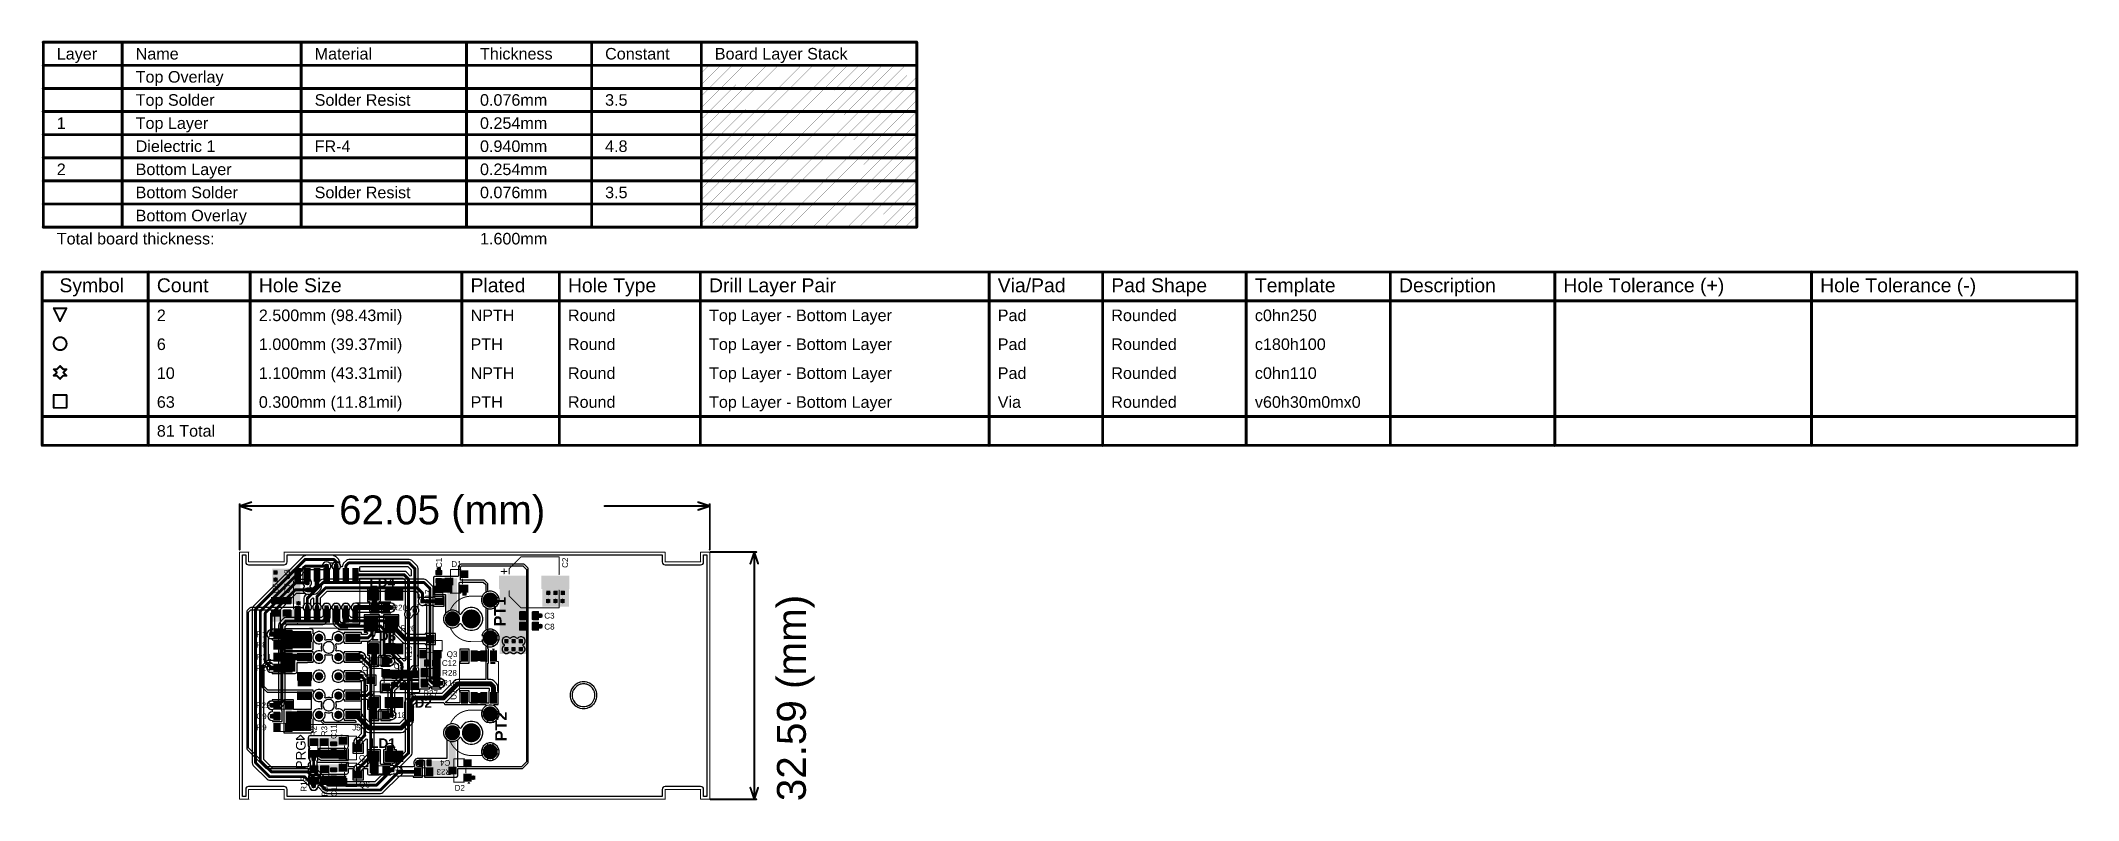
# Model space of a CAD drawing. Header units: inches. Extents: x -1 to 9.6, y 0 to 3.9.
import ezdxf

# ---------------------------------------------------------------- set-up
doc = ezdxf.new("R2010")
doc.units = ezdxf.units.IN
doc.header["$MEASUREMENT"] = 0
for name, color, linetype in [('Board Outline', 216, 'Continuous'), ('Bottom Layer', 5, 'Continuous'), ('Bottom Solder', 6, 'Continuous'), ('Dimensions', 6, 'Continuous'), ('Drill Drawing', 1, 'Continuous'), ('Multi-Layer', 9, 'Continuous'), ('Pad Holes', 156, 'Continuous'), ('Top Layer', 1, 'Continuous'), ('Top Overlay', 2, 'Continuous'), ('Top Paste', 8, 'Continuous'), ('Top Solder', 216, 'Continuous'), ('Via Holes', 16, 'Continuous')]:
    doc.layers.add(name, color=color, linetype=linetype)
doc.styles.add('Arial', font='', dxfattribs={"height": 0.2})
doc.styles.add('Arial_Bold', font='', dxfattribs={"height": 0.2})
doc.styles.get('Arial').set_extended_font_data('Arial')
doc.styles.get('Arial_Bold').set_extended_font_data('Arial', bold=True)

msp = doc.modelspace()

# ---------------------------------------------------------------- texts
at = {"layer": 'Dimensions', "style": 'Arial'}
for s, height, p in [('Layer', 0.06, (-0.95, 3.84)), ('Name', 0.06, (-0.54, 3.84)), ('Material', 0.06, (0.39, 3.84)), ('Thickness', 0.06, (1.249, 3.84)), ('Constant', 0.06, (1.899, 3.84)), ('Board Layer Stack', 0.06, (2.469, 3.84)), ('Top Overlay', 0.06, (-0.54, 3.72)), ('Top Solder', 0.06, (-0.54, 3.6)), ('Solder Resist', 0.06, (0.39, 3.6)), ('0.076mm', 0.06, (1.249, 3.6)), ('3.5', 0.06, (1.899, 3.6)), ('1', 0.06, (-0.95, 3.48)), ('Top Layer', 0.06, (-0.54, 3.48)), ('0.254mm', 0.06, (1.249, 3.48)), ('Dielectric 1', 0.06, (-0.54, 3.36)), ('FR-4', 0.06, (0.39, 3.36)), ('0.940mm', 0.06, (1.249, 3.36)), ('4.8', 0.06, (1.899, 3.36)), ('2', 0.06, (-0.95, 3.24)), ('Bottom Layer', 0.06, (-0.54, 3.24)), ('0.254mm', 0.06, (1.249, 3.24)), ('Bottom Solder', 0.06, (-0.54, 3.12)), ('Solder Resist', 0.06, (0.39, 3.12)), ('0.076mm', 0.06, (1.249, 3.12)), ('3.5', 0.06, (1.899, 3.12)), ('Bottom Overlay', 0.06, (-0.54, 3)), ('Total board thickness:', 0.06, (-0.95, 2.88)), ('1.600mm', 0.06, (1.249, 2.88)), ('62.05 (mm)', 0.15, (0.517, 1.427))]:
    msp.add_text(s, height=height, dxfattribs=at).set_placement(p)
msp.add_text('32.59 (mm)', height=0.15, rotation=90, dxfattribs=at).set_placement((2.942, -0.01))
at = {"layer": 'Drill Drawing', "style": 'Arial'}
for s, height, p in [('Symbol', 0.072, (-0.936, 2.632)), ('Count', 0.072, (-0.43, 2.632)), ('Hole Size', 0.072, (0.1, 2.632)), ('Plated', 0.072, (1.2, 2.632)), ('Hole Type', 0.072, (1.706, 2.632)), ('Drill Layer Pair', 0.072, (2.439, 2.632)), ('Via/Pad', 0.072, (3.939, 2.632)), ('Pad Shape', 0.072, (4.529, 2.632)), ('Template', 0.072, (5.275, 2.632)), ('Description', 0.072, (6.024, 2.632)), ('Hole Tolerance (+)', 0.072, (6.878, 2.632)), ('Hole Tolerance (-)', 0.072, (8.212, 2.632)), ('2', 0.06, (-0.43, 2.482)), ('2.500mm (98.43mil)', 0.06, (0.1, 2.482)), ('NPTH', 0.06, (1.2, 2.482)), ('Round', 0.06, (1.706, 2.482)), ('Top Layer - Bottom Layer', 0.06, (2.439, 2.482)), ('Pad', 0.06, (3.939, 2.482)), ('Rounded', 0.06, (4.529, 2.482)), ('c0hn250', 0.06, (5.275, 2.482)), ('6', 0.06, (-0.43, 2.332)), ('1.000mm (39.37mil)', 0.06, (0.1, 2.332)), ('PTH', 0.06, (1.2, 2.332)), ('Round', 0.06, (1.706, 2.332)), ('Top Layer - Bottom Layer', 0.06, (2.439, 2.332)), ('Pad', 0.06, (3.939, 2.332)), ('Rounded', 0.06, (4.529, 2.332)), ('c180h100', 0.06, (5.275, 2.332)), ('10', 0.06, (-0.43, 2.182)), ('1.100mm (43.31mil)', 0.06, (0.1, 2.182)), ('NPTH', 0.06, (1.2, 2.182)), ('Round', 0.06, (1.706, 2.182)), ('Top Layer - Bottom Layer', 0.06, (2.439, 2.182)), ('Pad', 0.06, (3.939, 2.182)), ('Rounded', 0.06, (4.529, 2.182)), ('c0hn110', 0.06, (5.275, 2.182)), ('63', 0.06, (-0.43, 2.032)), ('0.300mm (11.81mil)', 0.06, (0.1, 2.032)), ('PTH', 0.06, (1.2, 2.032)), ('Round', 0.06, (1.706, 2.032)), ('Top Layer - Bottom Layer', 0.06, (2.439, 2.032)), ('Via', 0.06, (3.939, 2.032)), ('Rounded', 0.06, (4.529, 2.032)), ('v60h30m0mx0', 0.06, (5.275, 2.032)), ('81 Total', 0.06, (-0.43, 1.882))]:
    msp.add_text(s, height=height, dxfattribs=at).set_placement(p)
at = {"layer": 'Top Overlay'}
for s, height, rotation, style, p in [('U3', 0.03, 90, 'Arial', (0.262, 1.14)), ('C1', 0.03, 90, 'Arial', (1.051, 1.2)), ('D1', 0.03, 360, 'Arial', (1.1, 1.206)), ('C2', 0.03, 90, 'Arial', (1.706, 1.201)), ('C6', 0.03, 90, 'Arial', (0.202, 1.068)), ('C7', 0.03, 90, 'Arial', (0.262, 1.068)), ('R17', 0.03, 90, 'Arial', (0.995, 1.012)), ('PT1', 0.06, 90, 'Arial_Bold', (1.382, 0.897)), ('R19', 0.03, 90, 'Arial', (0.896, 0.719)), ('Q5', 0.03, 90, 'Arial', (0.667, 0.663)), ('U1', 0.03, 90, 'Arial', (1.127, 0.516)), ('PT2', 0.06, 90, 'Arial_Bold', (1.388, 0.301)), ('R2', 0.03, 90, 'Arial', (0.4, 0.327)), ('R3', 0.03, 90, 'Arial', (0.455, 0.327)), ('C11', 0.03, 90, 'Arial', (0.504, 0.313)), ('PRG', 0.05, 90, 'Arial', (0.343, 0.155)), ('R15', 0.03, 90, 'Arial', (0.348, 0.039)), ('R23', 0.03, 180, 'Arial', (1.1, 0.156)), ('C4', 0.03, 180, 'Arial', (1.095, 0.204)), ('R6', 0.03, 90, 'Arial', (0.457, 0.014)), ('C10', 0.03, 90, 'Arial', (0.506, 0.013))]:
    msp.add_text(s, height=height, rotation=rotation, dxfattribs=dict(at, style=style)).set_placement(p)
for s, height, style, p in [('LD4', 0.05, 'Arial_Bold', (0.675, 1.1)), ('R20', 0.03, 'Arial', (0.793, 0.98)), ('C3', 0.03, 'Arial', (1.583, 0.938)), ('R10', 0.03, 'Arial', (0.086, 0.841)), ('LD3', 0.05, 'Arial_Bold', (0.681, 0.823)), ('R26', 0.03, 'Arial', (0.837, 0.872)), ('C8', 0.03, 'Arial', (1.583, 0.881)), ('R8', 0.03, 'Arial', (0.087, 0.787)), ('R21', 0.03, 'Arial', (0.089, 0.724)), ('Q3', 0.03, 'Arial', (1.076, 0.738)), ('R24', 0.03, 'Arial', (0.084, 0.666)), ('C5', 0.03, 'Arial', (0.801, 0.677)), ('C12', 0.03, 'Arial', (1.051, 0.692)), ('R28', 0.03, 'Arial', (1.052, 0.641)), ('R5', 0.03, 'Arial', (0.866, 0.525)), ('R27', 0.03, 'Arial', (0.954, 0.536)), ('R16', 0.03, 'Arial', (1.052, 0.589)), ('R22', 0.03, 'Arial', (0.084, 0.473)), ('C9', 0.03, 'Arial', (0.087, 0.416)), ('R18', 0.03, 'Arial', (0.789, 0.422)), ('LD2', 0.05, 'Arial_Bold', (0.867, 0.475)), ('R9', 0.03, 'Arial', (0.087, 0.358)), ('J5', 0.03, 'Arial', (0.585, 0.357)), ('Q1', 0.03, 'Arial', (0.62, 0.2)), ('LD1', 0.05, 'Arial_Bold', (0.679, 0.266)), ('R4', 0.03, 'Arial', (0.797, 0.138)), ('Q6', 0.03, 'Arial', (0.621, 0.061)), ('D2', 0.03, 'Arial', (1.117, 0.044))]:
    msp.add_text(s, height=height, dxfattribs=dict(at, style=style)).set_placement(p)

# ---------------------------------------------------------------- blocks, each defined once
blk = doc.blocks.new('SOT_23_1')
at = {"layer": 'Top Layer'}
for points in [[(-0.016, 0.057), (0.016, 0.057), (0.016, 0.021), (-0.016, 0.021)], [(-0.054, -0.021), (-0.021, -0.021), (-0.021, -0.057), (-0.054, -0.057)], [(0.021, -0.021), (0.054, -0.021), (0.054, -0.057), (0.021, -0.057)]]:
    blk.add_hatch(color=1, dxfattribs=at).paths.add_polyline_path(points)
at = {"layer": 'Top Paste'}
for points in [[(-0.016, 0.057), (0.016, 0.057), (0.016, 0.021), (-0.016, 0.021)], [(-0.054, -0.021), (-0.021, -0.021), (-0.021, -0.057), (-0.054, -0.057)], [(0.021, -0.021), (0.054, -0.021), (0.054, -0.057), (0.021, -0.057)]]:
    blk.add_hatch(color=8, dxfattribs=at).paths.add_polyline_path(points)
at = {"layer": 'Top Solder'}
for points in [[(-0.02, 0.061), (0.02, 0.061), (0.02, 0.017), (-0.02, 0.017)], [(-0.058, -0.017), (-0.017, -0.017), (-0.017, -0.061), (-0.058, -0.061)], [(0.017, -0.017), (0.058, -0.017), (0.058, -0.061), (0.017, -0.061)]]:
    blk.add_hatch(color=216, dxfattribs=at).paths.add_polyline_path(points)
at = {"layer": 'Top Overlay'}
for points in [[(-0.061, 0.032, 0.005, 0.005, 0), (-0.061, -0.023, 0.005, 0.005, 0)], [(-0.061, 0.032, 0.005, 0.005, 0), (-0.022, 0.032, 0.005, 0.005, 0)], [(0.022, 0.032, 0.005, 0.005, 0), (0.061, 0.032, 0.005, 0.005, 0)], [(0.061, 0.032, 0.005, 0.005, 0), (0.061, -0.023, 0.005, 0.005, 0)], [(-0.066, -0.041, 0.005, 0.005, 0), (-0.061, -0.046, 0.005, 0.005, 0)], [(-0.066, -0.041, 0.005, 0.005, 0), (-0.066, -0.051, 0.005, 0.005, 0)], [(-0.061, -0.046, 0.005, 0.005, 0), (-0.066, -0.051, 0.005, 0.005, 0)], [(-0.013, -0.031, 0.005, 0.005, 0), (0.013, -0.031, 0.005, 0.005, 0)]]:
    blk.add_lwpolyline(points, format="xyseb", dxfattribs=at)
for points in [[(-0.062, 0.032, 0.0025, 0.0025, 1), (-0.06, 0.032, 0.0025, 0.0025, 1)], [(-0.062, 0.032, 0.0025, 0.0025, 1), (-0.06, 0.032, 0.0025, 0.0025, 1)], [(-0.023, 0.032, 0.0025, 0.0025, 1), (-0.021, 0.032, 0.0025, 0.0025, 1)], [(0.021, 0.032, 0.0025, 0.0025, 1), (0.023, 0.032, 0.0025, 0.0025, 1)], [(0.06, 0.032, 0.0025, 0.0025, 1), (0.062, 0.032, 0.0025, 0.0025, 1)], [(0.06, 0.032, 0.0025, 0.0025, 1), (0.062, 0.032, 0.0025, 0.0025, 1)], [(-0.067, -0.041, 0.0025, 0.0025, 1), (-0.065, -0.041, 0.0025, 0.0025, 1)], [(-0.067, -0.041, 0.0025, 0.0025, 1), (-0.065, -0.041, 0.0025, 0.0025, 1)], [(-0.067, -0.051, 0.0025, 0.0025, 1), (-0.065, -0.051, 0.0025, 0.0025, 1)], [(-0.067, -0.051, 0.0025, 0.0025, 1), (-0.065, -0.051, 0.0025, 0.0025, 1)], [(-0.062, -0.023, 0.0025, 0.0025, 1), (-0.06, -0.023, 0.0025, 0.0025, 1)], [(-0.062, -0.046, 0.0025, 0.0025, 1), (-0.06, -0.046, 0.0025, 0.0025, 1)], [(-0.062, -0.046, 0.0025, 0.0025, 1), (-0.06, -0.046, 0.0025, 0.0025, 1)], [(-0.014, -0.031, 0.0025, 0.0025, 1), (-0.012, -0.031, 0.0025, 0.0025, 1)], [(0.012, -0.031, 0.0025, 0.0025, 1), (0.014, -0.031, 0.0025, 0.0025, 1)], [(0.06, -0.023, 0.0025, 0.0025, 1), (0.062, -0.023, 0.0025, 0.0025, 1)]]:
    blk.add_lwpolyline(points, format="xyseb", close=True, dxfattribs=at)
blk = doc.blocks.new('SOT_23_2')
at = {"layer": 'Top Layer'}
for points in [[(-0.016, 0.057), (0.016, 0.057), (0.016, 0.021), (-0.016, 0.021)], [(-0.054, -0.021), (-0.021, -0.021), (-0.021, -0.057), (-0.054, -0.057)], [(0.021, -0.021), (0.054, -0.021), (0.054, -0.057), (0.021, -0.057)]]:
    blk.add_hatch(color=1, dxfattribs=at).paths.add_polyline_path(points)
at = {"layer": 'Top Paste'}
for points in [[(-0.016, 0.057), (0.016, 0.057), (0.016, 0.021), (-0.016, 0.021)], [(-0.054, -0.021), (-0.021, -0.021), (-0.021, -0.057), (-0.054, -0.057)], [(0.021, -0.021), (0.054, -0.021), (0.054, -0.057), (0.021, -0.057)]]:
    blk.add_hatch(color=8, dxfattribs=at).paths.add_polyline_path(points)
at = {"layer": 'Top Solder'}
for points in [[(-0.02, 0.061), (0.02, 0.061), (0.02, 0.017), (-0.02, 0.017)], [(-0.058, -0.017), (-0.017, -0.017), (-0.017, -0.061), (-0.058, -0.061)], [(0.017, -0.017), (0.058, -0.017), (0.058, -0.061), (0.017, -0.061)]]:
    blk.add_hatch(color=216, dxfattribs=at).paths.add_polyline_path(points)
at = {"layer": 'Top Overlay'}
for points in [[(-0.061, 0.032, 0.005, 0.005, 0), (-0.061, -0.023, 0.005, 0.005, 0)], [(-0.061, 0.032, 0.005, 0.005, 0), (-0.022, 0.032, 0.005, 0.005, 0)], [(0.022, 0.032, 0.005, 0.005, 0), (0.061, 0.032, 0.005, 0.005, 0)], [(0.061, 0.032, 0.005, 0.005, 0), (0.061, -0.023, 0.005, 0.005, 0)], [(-0.066, -0.041, 0.005, 0.005, 0), (-0.061, -0.046, 0.005, 0.005, 0)], [(-0.066, -0.041, 0.005, 0.005, 0), (-0.066, -0.051, 0.005, 0.005, 0)], [(-0.061, -0.046, 0.005, 0.005, 0), (-0.066, -0.051, 0.005, 0.005, 0)], [(-0.013, -0.031, 0.005, 0.005, 0), (0.013, -0.031, 0.005, 0.005, 0)]]:
    blk.add_lwpolyline(points, format="xyseb", dxfattribs=at)
for points in [[(-0.062, 0.032, 0.0025, 0.0025, 1), (-0.06, 0.032, 0.0025, 0.0025, 1)], [(-0.062, 0.032, 0.0025, 0.0025, 1), (-0.06, 0.032, 0.0025, 0.0025, 1)], [(-0.023, 0.032, 0.0025, 0.0025, 1), (-0.021, 0.032, 0.0025, 0.0025, 1)], [(0.021, 0.032, 0.0025, 0.0025, 1), (0.023, 0.032, 0.0025, 0.0025, 1)], [(0.06, 0.032, 0.0025, 0.0025, 1), (0.062, 0.032, 0.0025, 0.0025, 1)], [(0.06, 0.032, 0.0025, 0.0025, 1), (0.062, 0.032, 0.0025, 0.0025, 1)], [(-0.067, -0.041, 0.0025, 0.0025, 1), (-0.065, -0.041, 0.0025, 0.0025, 1)], [(-0.067, -0.041, 0.0025, 0.0025, 1), (-0.065, -0.041, 0.0025, 0.0025, 1)], [(-0.067, -0.051, 0.0025, 0.0025, 1), (-0.065, -0.051, 0.0025, 0.0025, 1)], [(-0.067, -0.051, 0.0025, 0.0025, 1), (-0.065, -0.051, 0.0025, 0.0025, 1)], [(-0.062, -0.023, 0.0025, 0.0025, 1), (-0.06, -0.023, 0.0025, 0.0025, 1)], [(-0.062, -0.046, 0.0025, 0.0025, 1), (-0.06, -0.046, 0.0025, 0.0025, 1)], [(-0.062, -0.046, 0.0025, 0.0025, 1), (-0.06, -0.046, 0.0025, 0.0025, 1)], [(-0.014, -0.031, 0.0025, 0.0025, 1), (-0.012, -0.031, 0.0025, 0.0025, 1)], [(0.012, -0.031, 0.0025, 0.0025, 1), (0.014, -0.031, 0.0025, 0.0025, 1)], [(0.06, -0.023, 0.0025, 0.0025, 1), (0.062, -0.023, 0.0025, 0.0025, 1)]]:
    blk.add_lwpolyline(points, format="xyseb", close=True, dxfattribs=at)
blk = doc.blocks.new('C___0402_3')
at = {"layer": 'Top Layer'}
for points in [[(-0.028, -0.013), (-0.028, 0.013), (-0.01, 0.013), (-0.01, -0.013)], [(0.009, -0.013), (0.009, 0.013), (0.028, 0.013), (0.028, -0.013)]]:
    blk.add_hatch(color=1, dxfattribs=at).paths.add_polyline_path(points)
at = {"layer": 'Top Paste'}
for points in [[(-0.028, -0.013), (-0.028, 0.013), (-0.01, 0.013), (-0.01, -0.013)], [(0.009, -0.013), (0.009, 0.013), (0.028, 0.013), (0.028, -0.013)]]:
    blk.add_hatch(color=8, dxfattribs=at).paths.add_polyline_path(points)
at = {"layer": 'Top Solder'}
for points in [[(-0.03, -0.015), (-0.03, 0.015), (-0.007, 0.015), (-0.007, -0.015)], [(0.007, -0.015), (0.007, 0.015), (0.03, 0.015), (0.03, -0.015)]]:
    blk.add_hatch(color=216, dxfattribs=at).paths.add_polyline_path(points)
at = {"layer": 'Top Overlay'}
for points in [[(-0.032, 0.016, 0.0025, 0.0025, 1), (-0.03, 0.016, 0.0025, 0.0025, 1)], [(-0.032, 0.016, 0.0025, 0.0025, 1), (-0.03, 0.016, 0.0025, 0.0025, 1)], [(-0.012, 0.016, 0.0025, 0.0025, 1), (-0.01, 0.016, 0.0025, 0.0025, 1)], [(0.01, 0.016, 0.0025, 0.0025, 1), (0.012, 0.016, 0.0025, 0.0025, 1)], [(0.03, 0.016, 0.0025, 0.0025, 1), (0.032, 0.016, 0.0025, 0.0025, 1)], [(0.03, 0.016, 0.0025, 0.0025, 1), (0.032, 0.016, 0.0025, 0.0025, 1)], [(-0.032, -0.016, 0.0025, 0.0025, 1), (-0.03, -0.016, 0.0025, 0.0025, 1)], [(-0.032, -0.016, 0.0025, 0.0025, 1), (-0.03, -0.016, 0.0025, 0.0025, 1)], [(-0.012, -0.016, 0.0025, 0.0025, 1), (-0.01, -0.016, 0.0025, 0.0025, 1)], [(0.01, -0.016, 0.0025, 0.0025, 1), (0.012, -0.016, 0.0025, 0.0025, 1)], [(0.03, -0.016, 0.0025, 0.0025, 1), (0.032, -0.016, 0.0025, 0.0025, 1)], [(0.03, -0.016, 0.0025, 0.0025, 1), (0.032, -0.016, 0.0025, 0.0025, 1)]]:
    blk.add_lwpolyline(points, format="xyseb", close=True, dxfattribs=at)
for points in [[(-0.031, 0.016, 0.005, 0.005, 0), (-0.031, -0.016, 0.005, 0.005, 0)], [(-0.011, 0.016, 0.005, 0.005, 0), (-0.031, 0.016, 0.005, 0.005, 0)], [(0.031, 0.016, 0.005, 0.005, 0), (0.011, 0.016, 0.005, 0.005, 0)], [(0.031, 0.016, 0.005, 0.005, 0), (0.031, -0.016, 0.005, 0.005, 0)], [(-0.011, -0.016, 0.005, 0.005, 0), (-0.031, -0.016, 0.005, 0.005, 0)], [(0.031, -0.016, 0.005, 0.005, 0), (0.011, -0.016, 0.005, 0.005, 0)]]:
    blk.add_lwpolyline(points, format="xyseb", dxfattribs=at)
blk = doc.blocks.new('C___0402_4')
at = {"layer": 'Top Layer'}
for points in [[(-0.028, -0.013), (-0.028, 0.013), (-0.01, 0.013), (-0.01, -0.013)], [(0.009, -0.013), (0.009, 0.013), (0.028, 0.013), (0.028, -0.013)]]:
    blk.add_hatch(color=1, dxfattribs=at).paths.add_polyline_path(points)
at = {"layer": 'Top Paste'}
for points in [[(-0.028, -0.013), (-0.028, 0.013), (-0.01, 0.013), (-0.01, -0.013)], [(0.009, -0.013), (0.009, 0.013), (0.028, 0.013), (0.028, -0.013)]]:
    blk.add_hatch(color=8, dxfattribs=at).paths.add_polyline_path(points)
at = {"layer": 'Top Solder'}
for points in [[(-0.03, -0.015), (-0.03, 0.015), (-0.007, 0.015), (-0.007, -0.015)], [(0.007, -0.015), (0.007, 0.015), (0.03, 0.015), (0.03, -0.015)]]:
    blk.add_hatch(color=216, dxfattribs=at).paths.add_polyline_path(points)
at = {"layer": 'Top Overlay'}
for points in [[(-0.032, 0.016, 0.0025, 0.0025, 1), (-0.03, 0.016, 0.0025, 0.0025, 1)], [(-0.032, 0.016, 0.0025, 0.0025, 1), (-0.03, 0.016, 0.0025, 0.0025, 1)], [(-0.012, 0.016, 0.0025, 0.0025, 1), (-0.01, 0.016, 0.0025, 0.0025, 1)], [(0.01, 0.016, 0.0025, 0.0025, 1), (0.012, 0.016, 0.0025, 0.0025, 1)], [(0.03, 0.016, 0.0025, 0.0025, 1), (0.032, 0.016, 0.0025, 0.0025, 1)], [(0.03, 0.016, 0.0025, 0.0025, 1), (0.032, 0.016, 0.0025, 0.0025, 1)], [(-0.032, -0.016, 0.0025, 0.0025, 1), (-0.03, -0.016, 0.0025, 0.0025, 1)], [(-0.032, -0.016, 0.0025, 0.0025, 1), (-0.03, -0.016, 0.0025, 0.0025, 1)], [(-0.012, -0.016, 0.0025, 0.0025, 1), (-0.01, -0.016, 0.0025, 0.0025, 1)], [(0.01, -0.016, 0.0025, 0.0025, 1), (0.012, -0.016, 0.0025, 0.0025, 1)], [(0.03, -0.016, 0.0025, 0.0025, 1), (0.032, -0.016, 0.0025, 0.0025, 1)], [(0.03, -0.016, 0.0025, 0.0025, 1), (0.032, -0.016, 0.0025, 0.0025, 1)]]:
    blk.add_lwpolyline(points, format="xyseb", close=True, dxfattribs=at)
for points in [[(-0.031, 0.016, 0.005, 0.005, 0), (-0.031, -0.016, 0.005, 0.005, 0)], [(-0.031, 0.016, 0.005, 0.005, 0), (-0.011, 0.016, 0.005, 0.005, 0)], [(0.011, 0.016, 0.005, 0.005, 0), (0.031, 0.016, 0.005, 0.005, 0)], [(0.031, 0.016, 0.005, 0.005, 0), (0.031, -0.016, 0.005, 0.005, 0)], [(-0.031, -0.016, 0.005, 0.005, 0), (-0.011, -0.016, 0.005, 0.005, 0)], [(0.011, -0.016, 0.005, 0.005, 0), (0.031, -0.016, 0.005, 0.005, 0)]]:
    blk.add_lwpolyline(points, format="xyseb", dxfattribs=at)
blk = doc.blocks.new('C___0402_5')
at = {"layer": 'Top Layer'}
for points in [[(-0.028, -0.013), (-0.028, 0.013), (-0.01, 0.013), (-0.01, -0.013)], [(0.009, -0.013), (0.009, 0.013), (0.028, 0.013), (0.028, -0.013)]]:
    blk.add_hatch(color=1, dxfattribs=at).paths.add_polyline_path(points)
at = {"layer": 'Top Paste'}
for points in [[(-0.028, -0.013), (-0.028, 0.013), (-0.01, 0.013), (-0.01, -0.013)], [(0.009, -0.013), (0.009, 0.013), (0.028, 0.013), (0.028, -0.013)]]:
    blk.add_hatch(color=8, dxfattribs=at).paths.add_polyline_path(points)
at = {"layer": 'Top Solder'}
for points in [[(-0.03, -0.015), (-0.03, 0.015), (-0.007, 0.015), (-0.007, -0.015)], [(0.007, -0.015), (0.007, 0.015), (0.03, 0.015), (0.03, -0.015)]]:
    blk.add_hatch(color=216, dxfattribs=at).paths.add_polyline_path(points)
at = {"layer": 'Top Overlay'}
for points in [[(-0.032, 0.016, 0.0025, 0.0025, 1), (-0.03, 0.016, 0.0025, 0.0025, 1)], [(-0.032, 0.016, 0.0025, 0.0025, 1), (-0.03, 0.016, 0.0025, 0.0025, 1)], [(-0.012, 0.016, 0.0025, 0.0025, 1), (-0.01, 0.016, 0.0025, 0.0025, 1)], [(0.01, 0.016, 0.0025, 0.0025, 1), (0.012, 0.016, 0.0025, 0.0025, 1)], [(0.03, 0.016, 0.0025, 0.0025, 1), (0.032, 0.016, 0.0025, 0.0025, 1)], [(0.03, 0.016, 0.0025, 0.0025, 1), (0.032, 0.016, 0.0025, 0.0025, 1)], [(-0.032, -0.016, 0.0025, 0.0025, 1), (-0.03, -0.016, 0.0025, 0.0025, 1)], [(-0.032, -0.016, 0.0025, 0.0025, 1), (-0.03, -0.016, 0.0025, 0.0025, 1)], [(-0.012, -0.016, 0.0025, 0.0025, 1), (-0.01, -0.016, 0.0025, 0.0025, 1)], [(0.01, -0.016, 0.0025, 0.0025, 1), (0.012, -0.016, 0.0025, 0.0025, 1)], [(0.03, -0.016, 0.0025, 0.0025, 1), (0.032, -0.016, 0.0025, 0.0025, 1)], [(0.03, -0.016, 0.0025, 0.0025, 1), (0.032, -0.016, 0.0025, 0.0025, 1)]]:
    blk.add_lwpolyline(points, format="xyseb", close=True, dxfattribs=at)
for points in [[(-0.031, 0.016, 0.005, 0.005, 0), (-0.031, -0.016, 0.005, 0.005, 0)], [(-0.031, 0.016, 0.005, 0.005, 0), (-0.011, 0.016, 0.005, 0.005, 0)], [(0.011, 0.016, 0.005, 0.005, 0), (0.031, 0.016, 0.005, 0.005, 0)], [(0.031, 0.016, 0.005, 0.005, 0), (0.031, -0.016, 0.005, 0.005, 0)], [(-0.031, -0.016, 0.005, 0.005, 0), (-0.011, -0.016, 0.005, 0.005, 0)], [(0.011, -0.016, 0.005, 0.005, 0), (0.031, -0.016, 0.005, 0.005, 0)]]:
    blk.add_lwpolyline(points, format="xyseb", dxfattribs=at)
blk = doc.blocks.new('C___0402_6')
at = {"layer": 'Top Layer'}
for points in [[(-0.028, -0.013), (-0.028, 0.013), (-0.01, 0.013), (-0.01, -0.013)], [(0.009, -0.013), (0.009, 0.013), (0.028, 0.013), (0.028, -0.013)]]:
    blk.add_hatch(color=1, dxfattribs=at).paths.add_polyline_path(points)
at = {"layer": 'Top Paste'}
for points in [[(-0.028, -0.013), (-0.028, 0.013), (-0.01, 0.013), (-0.01, -0.013)], [(0.009, -0.013), (0.009, 0.013), (0.028, 0.013), (0.028, -0.013)]]:
    blk.add_hatch(color=8, dxfattribs=at).paths.add_polyline_path(points)
at = {"layer": 'Top Solder'}
for points in [[(-0.03, -0.015), (-0.03, 0.015), (-0.007, 0.015), (-0.007, -0.015)], [(0.007, -0.015), (0.007, 0.015), (0.03, 0.015), (0.03, -0.015)]]:
    blk.add_hatch(color=216, dxfattribs=at).paths.add_polyline_path(points)
at = {"layer": 'Top Overlay'}
for points in [[(-0.032, 0.016, 0.0025, 0.0025, 1), (-0.03, 0.016, 0.0025, 0.0025, 1)], [(-0.032, 0.016, 0.0025, 0.0025, 1), (-0.03, 0.016, 0.0025, 0.0025, 1)], [(-0.012, 0.016, 0.0025, 0.0025, 1), (-0.01, 0.016, 0.0025, 0.0025, 1)], [(0.01, 0.016, 0.0025, 0.0025, 1), (0.012, 0.016, 0.0025, 0.0025, 1)], [(0.03, 0.016, 0.0025, 0.0025, 1), (0.032, 0.016, 0.0025, 0.0025, 1)], [(0.03, 0.016, 0.0025, 0.0025, 1), (0.032, 0.016, 0.0025, 0.0025, 1)], [(-0.032, -0.016, 0.0025, 0.0025, 1), (-0.03, -0.016, 0.0025, 0.0025, 1)], [(-0.032, -0.016, 0.0025, 0.0025, 1), (-0.03, -0.016, 0.0025, 0.0025, 1)], [(-0.012, -0.016, 0.0025, 0.0025, 1), (-0.01, -0.016, 0.0025, 0.0025, 1)], [(0.01, -0.016, 0.0025, 0.0025, 1), (0.012, -0.016, 0.0025, 0.0025, 1)], [(0.03, -0.016, 0.0025, 0.0025, 1), (0.032, -0.016, 0.0025, 0.0025, 1)], [(0.03, -0.016, 0.0025, 0.0025, 1), (0.032, -0.016, 0.0025, 0.0025, 1)]]:
    blk.add_lwpolyline(points, format="xyseb", close=True, dxfattribs=at)
for points in [[(-0.031, -0.016, 0.005, 0.005, 0), (-0.031, 0.016, 0.005, 0.005, 0)], [(-0.011, 0.016, 0.005, 0.005, 0), (-0.031, 0.016, 0.005, 0.005, 0)], [(0.031, 0.016, 0.005, 0.005, 0), (0.011, 0.016, 0.005, 0.005, 0)], [(0.031, -0.016, 0.005, 0.005, 0), (0.031, 0.016, 0.005, 0.005, 0)], [(-0.011, -0.016, 0.005, 0.005, 0), (-0.031, -0.016, 0.005, 0.005, 0)], [(0.031, -0.016, 0.005, 0.005, 0), (0.011, -0.016, 0.005, 0.005, 0)]]:
    blk.add_lwpolyline(points, format="xyseb", dxfattribs=at)
blk = doc.blocks.new('C___0402_7')
at = {"layer": 'Top Layer'}
for points in [[(-0.028, -0.013), (-0.028, 0.013), (-0.01, 0.013), (-0.01, -0.013)], [(0.009, -0.013), (0.009, 0.013), (0.028, 0.013), (0.028, -0.013)]]:
    blk.add_hatch(color=1, dxfattribs=at).paths.add_polyline_path(points)
at = {"layer": 'Top Paste'}
for points in [[(-0.028, -0.013), (-0.028, 0.013), (-0.01, 0.013), (-0.01, -0.013)], [(0.009, -0.013), (0.009, 0.013), (0.028, 0.013), (0.028, -0.013)]]:
    blk.add_hatch(color=8, dxfattribs=at).paths.add_polyline_path(points)
at = {"layer": 'Top Solder'}
for points in [[(-0.03, -0.015), (-0.03, 0.015), (-0.007, 0.015), (-0.007, -0.015)], [(0.007, -0.015), (0.007, 0.015), (0.03, 0.015), (0.03, -0.015)]]:
    blk.add_hatch(color=216, dxfattribs=at).paths.add_polyline_path(points)
at = {"layer": 'Top Overlay'}
for points in [[(-0.032, 0.016, 0.0025, 0.0025, 1), (-0.03, 0.016, 0.0025, 0.0025, 1)], [(-0.032, 0.016, 0.0025, 0.0025, 1), (-0.03, 0.016, 0.0025, 0.0025, 1)], [(-0.012, 0.016, 0.0025, 0.0025, 1), (-0.01, 0.016, 0.0025, 0.0025, 1)], [(0.01, 0.016, 0.0025, 0.0025, 1), (0.012, 0.016, 0.0025, 0.0025, 1)], [(0.03, 0.016, 0.0025, 0.0025, 1), (0.032, 0.016, 0.0025, 0.0025, 1)], [(0.03, 0.016, 0.0025, 0.0025, 1), (0.032, 0.016, 0.0025, 0.0025, 1)], [(-0.032, -0.016, 0.0025, 0.0025, 1), (-0.03, -0.016, 0.0025, 0.0025, 1)], [(-0.032, -0.016, 0.0025, 0.0025, 1), (-0.03, -0.016, 0.0025, 0.0025, 1)], [(-0.012, -0.016, 0.0025, 0.0025, 1), (-0.01, -0.016, 0.0025, 0.0025, 1)], [(0.01, -0.016, 0.0025, 0.0025, 1), (0.012, -0.016, 0.0025, 0.0025, 1)], [(0.03, -0.016, 0.0025, 0.0025, 1), (0.032, -0.016, 0.0025, 0.0025, 1)], [(0.03, -0.016, 0.0025, 0.0025, 1), (0.032, -0.016, 0.0025, 0.0025, 1)]]:
    blk.add_lwpolyline(points, format="xyseb", close=True, dxfattribs=at)
for points in [[(-0.031, -0.016, 0.005, 0.005, 0), (-0.031, 0.016, 0.005, 0.005, 0)], [(-0.031, 0.016, 0.005, 0.005, 0), (-0.011, 0.016, 0.005, 0.005, 0)], [(0.011, 0.016, 0.005, 0.005, 0), (0.031, 0.016, 0.005, 0.005, 0)], [(0.031, -0.016, 0.005, 0.005, 0), (0.031, 0.016, 0.005, 0.005, 0)], [(-0.031, -0.016, 0.005, 0.005, 0), (-0.011, -0.016, 0.005, 0.005, 0)], [(0.011, -0.016, 0.005, 0.005, 0), (0.031, -0.016, 0.005, 0.005, 0)]]:
    blk.add_lwpolyline(points, format="xyseb", dxfattribs=at)
blk = doc.blocks.new('C___0402_8')
at = {"layer": 'Top Layer'}
for points in [[(-0.028, -0.013), (-0.028, 0.013), (-0.01, 0.013), (-0.01, -0.013)], [(0.009, -0.013), (0.009, 0.013), (0.028, 0.013), (0.028, -0.013)]]:
    blk.add_hatch(color=1, dxfattribs=at).paths.add_polyline_path(points)
at = {"layer": 'Top Paste'}
for points in [[(-0.028, -0.013), (-0.028, 0.013), (-0.01, 0.013), (-0.01, -0.013)], [(0.009, -0.013), (0.009, 0.013), (0.028, 0.013), (0.028, -0.013)]]:
    blk.add_hatch(color=8, dxfattribs=at).paths.add_polyline_path(points)
at = {"layer": 'Top Solder'}
for points in [[(-0.03, -0.015), (-0.03, 0.015), (-0.007, 0.015), (-0.007, -0.015)], [(0.007, -0.015), (0.007, 0.015), (0.03, 0.015), (0.03, -0.015)]]:
    blk.add_hatch(color=216, dxfattribs=at).paths.add_polyline_path(points)
at = {"layer": 'Top Overlay'}
for points in [[(-0.032, 0.016, 0.0025, 0.0025, 1), (-0.03, 0.016, 0.0025, 0.0025, 1)], [(-0.032, 0.016, 0.0025, 0.0025, 1), (-0.03, 0.016, 0.0025, 0.0025, 1)], [(-0.012, 0.016, 0.0025, 0.0025, 1), (-0.01, 0.016, 0.0025, 0.0025, 1)], [(0.01, 0.016, 0.0025, 0.0025, 1), (0.012, 0.016, 0.0025, 0.0025, 1)], [(0.03, 0.016, 0.0025, 0.0025, 1), (0.032, 0.016, 0.0025, 0.0025, 1)], [(0.03, 0.016, 0.0025, 0.0025, 1), (0.032, 0.016, 0.0025, 0.0025, 1)], [(-0.032, -0.016, 0.0025, 0.0025, 1), (-0.03, -0.016, 0.0025, 0.0025, 1)], [(-0.032, -0.016, 0.0025, 0.0025, 1), (-0.03, -0.016, 0.0025, 0.0025, 1)], [(-0.012, -0.016, 0.0025, 0.0025, 1), (-0.01, -0.016, 0.0025, 0.0025, 1)], [(0.01, -0.016, 0.0025, 0.0025, 1), (0.012, -0.016, 0.0025, 0.0025, 1)], [(0.03, -0.016, 0.0025, 0.0025, 1), (0.032, -0.016, 0.0025, 0.0025, 1)], [(0.03, -0.016, 0.0025, 0.0025, 1), (0.032, -0.016, 0.0025, 0.0025, 1)]]:
    blk.add_lwpolyline(points, format="xyseb", close=True, dxfattribs=at)
for points in [[(-0.031, -0.016, 0.005, 0.005, 0), (-0.031, 0.016, 0.005, 0.005, 0)], [(-0.011, 0.016, 0.005, 0.005, 0), (-0.031, 0.016, 0.005, 0.005, 0)], [(0.031, 0.016, 0.005, 0.005, 0), (0.011, 0.016, 0.005, 0.005, 0)], [(0.031, -0.016, 0.005, 0.005, 0), (0.031, 0.016, 0.005, 0.005, 0)], [(-0.011, -0.016, 0.005, 0.005, 0), (-0.031, -0.016, 0.005, 0.005, 0)], [(0.031, -0.016, 0.005, 0.005, 0), (0.011, -0.016, 0.005, 0.005, 0)]]:
    blk.add_lwpolyline(points, format="xyseb", dxfattribs=at)
blk = doc.blocks.new('SOP_8_9')
at = {"layer": 'Top Layer'}
for points in [[(-0.134, 0.089), (-0.083, 0.089), (-0.083, 0.061), (-0.134, 0.061)], [(-0.134, 0.039), (-0.083, 0.039), (-0.083, 0.011), (-0.134, 0.011)], [(0.083, 0.089), (0.134, 0.089), (0.134, 0.061), (0.083, 0.061)], [(0.083, 0.039), (0.134, 0.039), (0.134, 0.011), (0.083, 0.011)], [(-0.134, -0.011), (-0.083, -0.011), (-0.083, -0.039), (-0.134, -0.039)], [(-0.134, -0.061), (-0.083, -0.061), (-0.083, -0.089), (-0.134, -0.089)], [(0.083, -0.011), (0.134, -0.011), (0.134, -0.039), (0.083, -0.039)], [(0.083, -0.061), (0.134, -0.061), (0.134, -0.089), (0.083, -0.089)]]:
    blk.add_hatch(color=1, dxfattribs=at).paths.add_polyline_path(points)
at = {"layer": 'Top Overlay'}
blk.add_hatch(color=2, dxfattribs=at).paths.add_polyline_path([(-0.078, 0.058), (-0.067, 0.058), (-0.067, 0.084), (-0.078, 0.084)])
at = {"layer": 'Top Paste'}
for points in [[(-0.134, 0.089), (-0.083, 0.089), (-0.083, 0.061), (-0.134, 0.061)], [(-0.134, 0.039), (-0.083, 0.039), (-0.083, 0.011), (-0.134, 0.011)], [(0.083, 0.089), (0.134, 0.089), (0.134, 0.061), (0.083, 0.061)], [(0.083, 0.039), (0.134, 0.039), (0.134, 0.011), (0.083, 0.011)], [(-0.134, -0.011), (-0.083, -0.011), (-0.083, -0.039), (-0.134, -0.039)], [(-0.134, -0.061), (-0.083, -0.061), (-0.083, -0.089), (-0.134, -0.089)], [(0.083, -0.011), (0.134, -0.011), (0.134, -0.039), (0.083, -0.039)], [(0.083, -0.061), (0.134, -0.061), (0.134, -0.089), (0.083, -0.089)]]:
    blk.add_hatch(color=8, dxfattribs=at).paths.add_polyline_path(points)
at = {"layer": 'Top Solder'}
for points in [[(-0.138, 0.093), (-0.079, 0.093), (-0.079, 0.057), (-0.138, 0.057)], [(-0.138, 0.043), (-0.079, 0.043), (-0.079, 0.007), (-0.138, 0.007)], [(0.079, 0.093), (0.138, 0.093), (0.138, 0.057), (0.079, 0.057)], [(0.079, 0.043), (0.138, 0.043), (0.138, 0.007), (0.079, 0.007)], [(-0.138, -0.007), (-0.079, -0.007), (-0.079, -0.043), (-0.138, -0.043)], [(-0.138, -0.057), (-0.079, -0.057), (-0.079, -0.093), (-0.138, -0.093)], [(0.079, -0.007), (0.138, -0.007), (0.138, -0.043), (0.079, -0.043)], [(0.079, -0.057), (0.138, -0.057), (0.138, -0.093), (0.079, -0.093)]]:
    blk.add_hatch(color=216, dxfattribs=at).paths.add_polyline_path(points)
at = {"layer": 'Top Overlay'}
for points in [[(-0.145, 0.07, 0.005, 0.005, 0), (-0.145, 0.08, 0.005, 0.005, 0)], [(-0.14, 0.075, 0.005, 0.005, 0), (-0.145, 0.08, 0.005, 0.005, 0)], [(-0.145, 0.07, 0.005, 0.005, 0), (-0.14, 0.075, 0.005, 0.005, 0)], [(-0.08, 0.093, 0.005, 0.005, 0), (-0.08, 0.101, 0.005, 0.005, 0)], [(0.08, 0.101, 0.005, 0.005, 0), (-0.08, 0.101, 0.005, 0.005, 0)], [(0.08, 0.093, 0.005, 0.005, 0), (0.08, 0.101, 0.005, 0.005, 0)], [(-0.08, -0.101, 0.005, 0.005, 0), (-0.08, -0.093, 0.005, 0.005, 0)], [(0.08, -0.101, 0.005, 0.005, 0), (-0.08, -0.101, 0.005, 0.005, 0)], [(0.08, -0.101, 0.005, 0.005, 0), (0.08, -0.093, 0.005, 0.005, 0)]]:
    blk.add_lwpolyline(points, format="xyseb", dxfattribs=at)
for points in [[(-0.146, 0.08, 0.0025, 0.0025, 1), (-0.144, 0.08, 0.0025, 0.0025, 1)], [(-0.146, 0.08, 0.0025, 0.0025, 1), (-0.144, 0.08, 0.0025, 0.0025, 1)], [(-0.146, 0.07, 0.0025, 0.0025, 1), (-0.144, 0.07, 0.0025, 0.0025, 1)], [(-0.146, 0.07, 0.0025, 0.0025, 1), (-0.144, 0.07, 0.0025, 0.0025, 1)], [(-0.141, 0.075, 0.0025, 0.0025, 1), (-0.139, 0.075, 0.0025, 0.0025, 1)], [(-0.141, 0.075, 0.0025, 0.0025, 1), (-0.139, 0.075, 0.0025, 0.0025, 1)], [(-0.081, 0.101, 0.0025, 0.0025, 1), (-0.079, 0.101, 0.0025, 0.0025, 1)], [(-0.081, 0.101, 0.0025, 0.0025, 1), (-0.079, 0.101, 0.0025, 0.0025, 1)], [(-0.081, 0.093, 0.0025, 0.0025, 1), (-0.079, 0.093, 0.0025, 0.0025, 1)], [(0.079, 0.101, 0.0025, 0.0025, 1), (0.081, 0.101, 0.0025, 0.0025, 1)], [(0.079, 0.101, 0.0025, 0.0025, 1), (0.081, 0.101, 0.0025, 0.0025, 1)], [(0.079, 0.093, 0.0025, 0.0025, 1), (0.081, 0.093, 0.0025, 0.0025, 1)], [(-0.081, -0.093, 0.0025, 0.0025, 1), (-0.079, -0.093, 0.0025, 0.0025, 1)], [(-0.081, -0.101, 0.0025, 0.0025, 1), (-0.079, -0.101, 0.0025, 0.0025, 1)], [(-0.081, -0.101, 0.0025, 0.0025, 1), (-0.079, -0.101, 0.0025, 0.0025, 1)], [(0.079, -0.093, 0.0025, 0.0025, 1), (0.081, -0.093, 0.0025, 0.0025, 1)], [(0.079, -0.101, 0.0025, 0.0025, 1), (0.081, -0.101, 0.0025, 0.0025, 1)], [(0.079, -0.101, 0.0025, 0.0025, 1), (0.081, -0.101, 0.0025, 0.0025, 1)]]:
    blk.add_lwpolyline(points, format="xyseb", close=True, dxfattribs=at)
blk = doc.blocks.new('SOIC_14_10')
at = {"layer": 'Top Layer'}
for points in [[(-0.138, 0.137), (-0.138, 0.163), (-0.074, 0.163), (-0.074, 0.137)], [(-0.138, 0.087), (-0.138, 0.113), (-0.074, 0.113), (-0.074, 0.087)], [(0.074, 0.137), (0.074, 0.163), (0.138, 0.163), (0.138, 0.137)], [(0.074, 0.087), (0.074, 0.113), (0.138, 0.113), (0.138, 0.087)], [(-0.138, 0.037), (-0.138, 0.063), (-0.074, 0.063), (-0.074, 0.037)], [(-0.138, -0.013), (-0.138, 0.013), (-0.074, 0.013), (-0.074, -0.013)], [(0.074, 0.037), (0.074, 0.063), (0.138, 0.063), (0.138, 0.037)], [(0.074, -0.013), (0.074, 0.013), (0.138, 0.013), (0.138, -0.013)], [(-0.138, -0.063), (-0.138, -0.037), (-0.074, -0.037), (-0.074, -0.063)], [(-0.138, -0.113), (-0.138, -0.087), (-0.074, -0.087), (-0.074, -0.113)], [(0.074, -0.063), (0.074, -0.037), (0.138, -0.037), (0.138, -0.063)], [(0.074, -0.113), (0.074, -0.087), (0.138, -0.087), (0.138, -0.113)], [(-0.138, -0.163), (-0.138, -0.137), (-0.074, -0.137), (-0.074, -0.163)], [(0.074, -0.163), (0.074, -0.137), (0.138, -0.137), (0.138, -0.163)]]:
    blk.add_hatch(color=1, dxfattribs=at).paths.add_polyline_path(points)
at = {"layer": 'Top Overlay'}
blk.add_hatch(color=2, dxfattribs=at).paths.add_polyline_path([(-0.07, 0.134), (-0.056, 0.134), (-0.056, 0.166), (-0.07, 0.166)])
at = {"layer": 'Top Paste'}
for points in [[(-0.138, 0.137), (-0.138, 0.163), (-0.074, 0.163), (-0.074, 0.137)], [(-0.138, 0.087), (-0.138, 0.113), (-0.074, 0.113), (-0.074, 0.087)], [(0.074, 0.137), (0.074, 0.163), (0.138, 0.163), (0.138, 0.137)], [(0.074, 0.087), (0.074, 0.113), (0.138, 0.113), (0.138, 0.087)], [(-0.138, 0.037), (-0.138, 0.063), (-0.074, 0.063), (-0.074, 0.037)], [(-0.138, -0.013), (-0.138, 0.013), (-0.074, 0.013), (-0.074, -0.013)], [(0.074, 0.037), (0.074, 0.063), (0.138, 0.063), (0.138, 0.037)], [(0.074, -0.013), (0.074, 0.013), (0.138, 0.013), (0.138, -0.013)], [(-0.138, -0.063), (-0.138, -0.037), (-0.074, -0.037), (-0.074, -0.063)], [(-0.138, -0.113), (-0.138, -0.087), (-0.074, -0.087), (-0.074, -0.113)], [(0.074, -0.063), (0.074, -0.037), (0.138, -0.037), (0.138, -0.063)], [(0.074, -0.113), (0.074, -0.087), (0.138, -0.087), (0.138, -0.113)], [(-0.138, -0.163), (-0.138, -0.137), (-0.074, -0.137), (-0.074, -0.163)], [(0.074, -0.163), (0.074, -0.137), (0.138, -0.137), (0.138, -0.163)]]:
    blk.add_hatch(color=8, dxfattribs=at).paths.add_polyline_path(points)
at = {"layer": 'Top Solder'}
for points in [[(-0.142, 0.133), (-0.142, 0.167), (-0.07, 0.167), (-0.07, 0.133)], [(-0.142, 0.083), (-0.142, 0.117), (-0.07, 0.117), (-0.07, 0.083)], [(0.07, 0.133), (0.07, 0.167), (0.142, 0.167), (0.142, 0.133)], [(0.07, 0.083), (0.07, 0.117), (0.142, 0.117), (0.142, 0.083)], [(-0.142, 0.033), (-0.142, 0.067), (-0.07, 0.067), (-0.07, 0.033)], [(-0.142, -0.017), (-0.142, 0.017), (-0.07, 0.017), (-0.07, -0.017)], [(0.07, 0.033), (0.07, 0.067), (0.142, 0.067), (0.142, 0.033)], [(0.07, -0.017), (0.07, 0.017), (0.142, 0.017), (0.142, -0.017)], [(-0.142, -0.067), (-0.142, -0.033), (-0.07, -0.033), (-0.07, -0.067)], [(-0.142, -0.117), (-0.142, -0.083), (-0.07, -0.083), (-0.07, -0.117)], [(0.07, -0.067), (0.07, -0.033), (0.142, -0.033), (0.142, -0.067)], [(0.07, -0.117), (0.07, -0.083), (0.142, -0.083), (0.142, -0.117)], [(-0.142, -0.167), (-0.142, -0.133), (-0.07, -0.133), (-0.07, -0.167)], [(0.07, -0.167), (0.07, -0.133), (0.142, -0.133), (0.142, -0.167)]]:
    blk.add_hatch(color=216, dxfattribs=at).paths.add_polyline_path(points)
at = {"layer": 'Top Overlay'}
for points in [[(-0.151, 0.156, 0.005, 0.005, 0), (-0.151, 0.146, 0.005, 0.005, 0)], [(-0.151, 0.156, 0.005, 0.005, 0), (-0.146, 0.151, 0.005, 0.005, 0)], [(-0.146, 0.151, 0.005, 0.005, 0), (-0.151, 0.146, 0.005, 0.005, 0)], [(-0.071, 0.172, 0.005, 0.005, 0), (0.074, 0.172, 0.005, 0.005, 0)], [(-0.071, -0.172, 0.005, 0.005, 0), (0.074, -0.172, 0.005, 0.005, 0)]]:
    blk.add_lwpolyline(points, format="xyseb", dxfattribs=at)
for points in [[(-0.153, 0.156, 0.0025, 0.0025, 1), (-0.15, 0.156, 0.0025, 0.0025, 1)], [(-0.153, 0.156, 0.0025, 0.0025, 1), (-0.15, 0.156, 0.0025, 0.0025, 1)], [(-0.153, 0.146, 0.0025, 0.0025, 1), (-0.15, 0.146, 0.0025, 0.0025, 1)], [(-0.153, 0.146, 0.0025, 0.0025, 1), (-0.15, 0.146, 0.0025, 0.0025, 1)], [(-0.148, 0.151, 0.0025, 0.0025, 1), (-0.145, 0.151, 0.0025, 0.0025, 1)], [(-0.148, 0.151, 0.0025, 0.0025, 1), (-0.145, 0.151, 0.0025, 0.0025, 1)], [(-0.072, 0.172, 0.0025, 0.0025, 1), (-0.07, 0.172, 0.0025, 0.0025, 1)], [(0.073, 0.172, 0.0025, 0.0025, 1), (0.075, 0.172, 0.0025, 0.0025, 1)], [(-0.072, -0.172, 0.0025, 0.0025, 1), (-0.07, -0.172, 0.0025, 0.0025, 1)], [(0.073, -0.172, 0.0025, 0.0025, 1), (0.075, -0.172, 0.0025, 0.0025, 1)]]:
    blk.add_lwpolyline(points, format="xyseb", close=True, dxfattribs=at)
blk = doc.blocks.new('R___0603_11')
at = {"layer": 'Top Layer'}
for points in [[(-0.015, 0.0175), (-0.015, -0.0175), (-0.045, -0.0175), (-0.045, 0.0175)], [(0.045, 0.0175), (0.045, -0.0175), (0.015, -0.0175), (0.015, 0.0175)]]:
    blk.add_hatch(color=1, dxfattribs=at).paths.add_polyline_path(points)
at = {"layer": 'Top Paste'}
for points in [[(-0.015, 0.0175), (-0.015, -0.0175), (-0.045, -0.0175), (-0.045, 0.0175)], [(0.045, 0.0175), (0.045, -0.0175), (0.015, -0.0175), (0.015, 0.0175)]]:
    blk.add_hatch(color=8, dxfattribs=at).paths.add_polyline_path(points)
at = {"layer": 'Top Solder'}
for points in [[(-0.011, 0.0215), (-0.011, -0.0215), (-0.049, -0.0215), (-0.049, 0.0215)], [(0.049, 0.0215), (0.049, -0.0215), (0.011, -0.0215), (0.011, 0.0215)]]:
    blk.add_hatch(color=216, dxfattribs=at).paths.add_polyline_path(points)
at = {"layer": 'Top Overlay'}
for points in [[(-0.048, 0.021, 0.005, 0.005, 0), (-0.048, -0.021, 0.005, 0.005, 0)], [(0.048, 0.021, 0.005, 0.005, 0), (-0.048, 0.021, 0.005, 0.005, 0)], [(0.048, 0.021, 0.005, 0.005, 0), (0.048, -0.021, 0.005, 0.005, 0)], [(0.048, -0.021, 0.005, 0.005, 0), (-0.048, -0.021, 0.005, 0.005, 0)]]:
    blk.add_lwpolyline(points, format="xyseb", dxfattribs=at)
for points in [[(-0.04925, 0.021, 0.0025, 0.0025, 1), (-0.04675, 0.021, 0.0025, 0.0025, 1)], [(-0.04925, 0.021, 0.0025, 0.0025, 1), (-0.04675, 0.021, 0.0025, 0.0025, 1)], [(0.04675, 0.021, 0.0025, 0.0025, 1), (0.04925, 0.021, 0.0025, 0.0025, 1)], [(0.04675, 0.021, 0.0025, 0.0025, 1), (0.04925, 0.021, 0.0025, 0.0025, 1)], [(-0.04925, -0.021, 0.0025, 0.0025, 1), (-0.04675, -0.021, 0.0025, 0.0025, 1)], [(-0.04925, -0.021, 0.0025, 0.0025, 1), (-0.04675, -0.021, 0.0025, 0.0025, 1)], [(0.04675, -0.021, 0.0025, 0.0025, 1), (0.04925, -0.021, 0.0025, 0.0025, 1)], [(0.04675, -0.021, 0.0025, 0.0025, 1), (0.04925, -0.021, 0.0025, 0.0025, 1)]]:
    blk.add_lwpolyline(points, format="xyseb", close=True, dxfattribs=at)
blk = doc.blocks.new('R___0603_12')
at = {"layer": 'Top Layer'}
for points in [[(-0.015, 0.0175), (-0.015, -0.0175), (-0.045, -0.0175), (-0.045, 0.0175)], [(0.045, 0.0175), (0.045, -0.0175), (0.015, -0.0175), (0.015, 0.0175)]]:
    blk.add_hatch(color=1, dxfattribs=at).paths.add_polyline_path(points)
at = {"layer": 'Top Paste'}
for points in [[(-0.015, 0.0175), (-0.015, -0.0175), (-0.045, -0.0175), (-0.045, 0.0175)], [(0.045, 0.0175), (0.045, -0.0175), (0.015, -0.0175), (0.015, 0.0175)]]:
    blk.add_hatch(color=8, dxfattribs=at).paths.add_polyline_path(points)
at = {"layer": 'Top Solder'}
for points in [[(-0.011, 0.0215), (-0.011, -0.0215), (-0.049, -0.0215), (-0.049, 0.0215)], [(0.049, 0.0215), (0.049, -0.0215), (0.011, -0.0215), (0.011, 0.0215)]]:
    blk.add_hatch(color=216, dxfattribs=at).paths.add_polyline_path(points)
at = {"layer": 'Top Overlay'}
for points in [[(-0.048, 0.021, 0.005, 0.005, 0), (-0.048, -0.021, 0.005, 0.005, 0)], [(-0.048, 0.021, 0.005, 0.005, 0), (0.048, 0.021, 0.005, 0.005, 0)], [(0.048, 0.021, 0.005, 0.005, 0), (0.048, -0.021, 0.005, 0.005, 0)], [(-0.048, -0.021, 0.005, 0.005, 0), (0.048, -0.021, 0.005, 0.005, 0)]]:
    blk.add_lwpolyline(points, format="xyseb", dxfattribs=at)
for points in [[(-0.04925, 0.021, 0.0025, 0.0025, 1), (-0.04675, 0.021, 0.0025, 0.0025, 1)], [(-0.04925, 0.021, 0.0025, 0.0025, 1), (-0.04675, 0.021, 0.0025, 0.0025, 1)], [(0.04675, 0.021, 0.0025, 0.0025, 1), (0.04925, 0.021, 0.0025, 0.0025, 1)], [(0.04675, 0.021, 0.0025, 0.0025, 1), (0.04925, 0.021, 0.0025, 0.0025, 1)], [(-0.04925, -0.021, 0.0025, 0.0025, 1), (-0.04675, -0.021, 0.0025, 0.0025, 1)], [(-0.04925, -0.021, 0.0025, 0.0025, 1), (-0.04675, -0.021, 0.0025, 0.0025, 1)], [(0.04675, -0.021, 0.0025, 0.0025, 1), (0.04925, -0.021, 0.0025, 0.0025, 1)], [(0.04675, -0.021, 0.0025, 0.0025, 1), (0.04925, -0.021, 0.0025, 0.0025, 1)]]:
    blk.add_lwpolyline(points, format="xyseb", close=True, dxfattribs=at)
blk = doc.blocks.new('R___1206_13')
at = {"layer": 'Top Layer'}
for points in [[(-0.08, 0.035), (-0.02, 0.035), (-0.02, -0.035), (-0.08, -0.035)], [(0.02, 0.035), (0.08, 0.035), (0.08, -0.035), (0.02, -0.035)]]:
    blk.add_hatch(color=1, dxfattribs=at).paths.add_polyline_path(points)
at = {"layer": 'Top Paste'}
for points in [[(-0.08, 0.035), (-0.02, 0.035), (-0.02, -0.035), (-0.08, -0.035)], [(0.02, 0.035), (0.08, 0.035), (0.08, -0.035), (0.02, -0.035)]]:
    blk.add_hatch(color=8, dxfattribs=at).paths.add_polyline_path(points)
at = {"layer": 'Top Solder'}
for points in [[(-0.084, 0.039), (-0.016, 0.039), (-0.016, -0.039), (-0.084, -0.039)], [(0.016, 0.039), (0.084, 0.039), (0.084, -0.039), (0.016, -0.039)]]:
    blk.add_hatch(color=216, dxfattribs=at).paths.add_polyline_path(points)
at = {"layer": 'Top Overlay'}
for points in [[(0.084, 0.039, 0.005, 0.005, 0), (-0.084, 0.039, 0.005, 0.005, 0)], [(-0.084, 0.039, 0.005, 0.005, 0), (-0.084, -0.039, 0.005, 0.005, 0)], [(0.084, 0.039, 0.005, 0.005, 0), (0.084, -0.039, 0.005, 0.005, 0)], [(0.084, -0.039, 0.005, 0.005, 0), (-0.084, -0.039, 0.005, 0.005, 0)]]:
    blk.add_lwpolyline(points, format="xyseb", dxfattribs=at)
for points in [[(-0.08525, 0.039, 0.0025, 0.0025, 1), (-0.08275, 0.039, 0.0025, 0.0025, 1)], [(-0.08525, 0.039, 0.0025, 0.0025, 1), (-0.08275, 0.039, 0.0025, 0.0025, 1)], [(0.08275, 0.039, 0.0025, 0.0025, 1), (0.08525, 0.039, 0.0025, 0.0025, 1)], [(0.08275, 0.039, 0.0025, 0.0025, 1), (0.08525, 0.039, 0.0025, 0.0025, 1)], [(-0.08525, -0.039, 0.0025, 0.0025, 1), (-0.08275, -0.039, 0.0025, 0.0025, 1)], [(-0.08525, -0.039, 0.0025, 0.0025, 1), (-0.08275, -0.039, 0.0025, 0.0025, 1)], [(0.08275, -0.039, 0.0025, 0.0025, 1), (0.08525, -0.039, 0.0025, 0.0025, 1)], [(0.08275, -0.039, 0.0025, 0.0025, 1), (0.08525, -0.039, 0.0025, 0.0025, 1)]]:
    blk.add_lwpolyline(points, format="xyseb", close=True, dxfattribs=at)
blk = doc.blocks.new('R___0603_14')
at = {"layer": 'Top Layer'}
for points in [[(-0.015, 0.0175), (-0.015, -0.0175), (-0.045, -0.0175), (-0.045, 0.0175)], [(0.045, 0.0175), (0.045, -0.0175), (0.015, -0.0175), (0.015, 0.0175)]]:
    blk.add_hatch(color=1, dxfattribs=at).paths.add_polyline_path(points)
at = {"layer": 'Top Paste'}
for points in [[(-0.015, 0.0175), (-0.015, -0.0175), (-0.045, -0.0175), (-0.045, 0.0175)], [(0.045, 0.0175), (0.045, -0.0175), (0.015, -0.0175), (0.015, 0.0175)]]:
    blk.add_hatch(color=8, dxfattribs=at).paths.add_polyline_path(points)
at = {"layer": 'Top Solder'}
for points in [[(-0.011, 0.0215), (-0.011, -0.0215), (-0.049, -0.0215), (-0.049, 0.0215)], [(0.049, 0.0215), (0.049, -0.0215), (0.011, -0.0215), (0.011, 0.0215)]]:
    blk.add_hatch(color=216, dxfattribs=at).paths.add_polyline_path(points)
at = {"layer": 'Top Overlay'}
for points in [[(-0.048, -0.021, 0.005, 0.005, 0), (-0.048, 0.021, 0.005, 0.005, 0)], [(-0.048, 0.021, 0.005, 0.005, 0), (0.048, 0.021, 0.005, 0.005, 0)], [(0.048, -0.021, 0.005, 0.005, 0), (0.048, 0.021, 0.005, 0.005, 0)], [(-0.048, -0.021, 0.005, 0.005, 0), (0.048, -0.021, 0.005, 0.005, 0)]]:
    blk.add_lwpolyline(points, format="xyseb", dxfattribs=at)
for points in [[(-0.04925, 0.021, 0.0025, 0.0025, 1), (-0.04675, 0.021, 0.0025, 0.0025, 1)], [(-0.04925, 0.021, 0.0025, 0.0025, 1), (-0.04675, 0.021, 0.0025, 0.0025, 1)], [(0.04675, 0.021, 0.0025, 0.0025, 1), (0.04925, 0.021, 0.0025, 0.0025, 1)], [(0.04675, 0.021, 0.0025, 0.0025, 1), (0.04925, 0.021, 0.0025, 0.0025, 1)], [(-0.04925, -0.021, 0.0025, 0.0025, 1), (-0.04675, -0.021, 0.0025, 0.0025, 1)], [(-0.04925, -0.021, 0.0025, 0.0025, 1), (-0.04675, -0.021, 0.0025, 0.0025, 1)], [(0.04675, -0.021, 0.0025, 0.0025, 1), (0.04925, -0.021, 0.0025, 0.0025, 1)], [(0.04675, -0.021, 0.0025, 0.0025, 1), (0.04925, -0.021, 0.0025, 0.0025, 1)]]:
    blk.add_lwpolyline(points, format="xyseb", close=True, dxfattribs=at)
blk = doc.blocks.new('R___0603_15')
at = {"layer": 'Top Layer'}
for points in [[(-0.015, 0.0175), (-0.015, -0.0175), (-0.045, -0.0175), (-0.045, 0.0175)], [(0.045, 0.0175), (0.045, -0.0175), (0.015, -0.0175), (0.015, 0.0175)]]:
    blk.add_hatch(color=1, dxfattribs=at).paths.add_polyline_path(points)
at = {"layer": 'Top Paste'}
for points in [[(-0.015, 0.0175), (-0.015, -0.0175), (-0.045, -0.0175), (-0.045, 0.0175)], [(0.045, 0.0175), (0.045, -0.0175), (0.015, -0.0175), (0.015, 0.0175)]]:
    blk.add_hatch(color=8, dxfattribs=at).paths.add_polyline_path(points)
at = {"layer": 'Top Solder'}
for points in [[(-0.011, 0.0215), (-0.011, -0.0215), (-0.049, -0.0215), (-0.049, 0.0215)], [(0.049, 0.0215), (0.049, -0.0215), (0.011, -0.0215), (0.011, 0.0215)]]:
    blk.add_hatch(color=216, dxfattribs=at).paths.add_polyline_path(points)
at = {"layer": 'Top Overlay'}
for points in [[(-0.048, 0.021, 0.005, 0.005, 0), (-0.048, -0.021, 0.005, 0.005, 0)], [(0.048, 0.021, 0.005, 0.005, 0), (-0.048, 0.021, 0.005, 0.005, 0)], [(0.048, 0.021, 0.005, 0.005, 0), (0.048, -0.021, 0.005, 0.005, 0)], [(0.048, -0.021, 0.005, 0.005, 0), (-0.048, -0.021, 0.005, 0.005, 0)]]:
    blk.add_lwpolyline(points, format="xyseb", dxfattribs=at)
for points in [[(-0.04925, 0.021, 0.0025, 0.0025, 1), (-0.04675, 0.021, 0.0025, 0.0025, 1)], [(-0.04925, 0.021, 0.0025, 0.0025, 1), (-0.04675, 0.021, 0.0025, 0.0025, 1)], [(0.04675, 0.021, 0.0025, 0.0025, 1), (0.04925, 0.021, 0.0025, 0.0025, 1)], [(0.04675, 0.021, 0.0025, 0.0025, 1), (0.04925, 0.021, 0.0025, 0.0025, 1)], [(-0.04925, -0.021, 0.0025, 0.0025, 1), (-0.04675, -0.021, 0.0025, 0.0025, 1)], [(-0.04925, -0.021, 0.0025, 0.0025, 1), (-0.04675, -0.021, 0.0025, 0.0025, 1)], [(0.04675, -0.021, 0.0025, 0.0025, 1), (0.04925, -0.021, 0.0025, 0.0025, 1)], [(0.04675, -0.021, 0.0025, 0.0025, 1), (0.04925, -0.021, 0.0025, 0.0025, 1)]]:
    blk.add_lwpolyline(points, format="xyseb", close=True, dxfattribs=at)
blk = doc.blocks.new('R___0603_16')
at = {"layer": 'Top Layer'}
for points in [[(-0.015, 0.0175), (-0.015, -0.0175), (-0.045, -0.0175), (-0.045, 0.0175)], [(0.045, 0.0175), (0.045, -0.0175), (0.015, -0.0175), (0.015, 0.0175)]]:
    blk.add_hatch(color=1, dxfattribs=at).paths.add_polyline_path(points)
at = {"layer": 'Top Paste'}
for points in [[(-0.015, 0.0175), (-0.015, -0.0175), (-0.045, -0.0175), (-0.045, 0.0175)], [(0.045, 0.0175), (0.045, -0.0175), (0.015, -0.0175), (0.015, 0.0175)]]:
    blk.add_hatch(color=8, dxfattribs=at).paths.add_polyline_path(points)
at = {"layer": 'Top Solder'}
for points in [[(-0.011, 0.0215), (-0.011, -0.0215), (-0.049, -0.0215), (-0.049, 0.0215)], [(0.049, 0.0215), (0.049, -0.0215), (0.011, -0.0215), (0.011, 0.0215)]]:
    blk.add_hatch(color=216, dxfattribs=at).paths.add_polyline_path(points)
at = {"layer": 'Top Overlay'}
for points in [[(-0.048, -0.021, 0.005, 0.005, 0), (-0.048, 0.021, 0.005, 0.005, 0)], [(-0.048, 0.021, 0.005, 0.005, 0), (0.048, 0.021, 0.005, 0.005, 0)], [(0.048, -0.021, 0.005, 0.005, 0), (0.048, 0.021, 0.005, 0.005, 0)], [(-0.048, -0.021, 0.005, 0.005, 0), (0.048, -0.021, 0.005, 0.005, 0)]]:
    blk.add_lwpolyline(points, format="xyseb", dxfattribs=at)
for points in [[(-0.04925, 0.021, 0.0025, 0.0025, 1), (-0.04675, 0.021, 0.0025, 0.0025, 1)], [(-0.04925, 0.021, 0.0025, 0.0025, 1), (-0.04675, 0.021, 0.0025, 0.0025, 1)], [(0.04675, 0.021, 0.0025, 0.0025, 1), (0.04925, 0.021, 0.0025, 0.0025, 1)], [(0.04675, 0.021, 0.0025, 0.0025, 1), (0.04925, 0.021, 0.0025, 0.0025, 1)], [(-0.04925, -0.021, 0.0025, 0.0025, 1), (-0.04675, -0.021, 0.0025, 0.0025, 1)], [(-0.04925, -0.021, 0.0025, 0.0025, 1), (-0.04675, -0.021, 0.0025, 0.0025, 1)], [(0.04675, -0.021, 0.0025, 0.0025, 1), (0.04925, -0.021, 0.0025, 0.0025, 1)], [(0.04675, -0.021, 0.0025, 0.0025, 1), (0.04925, -0.021, 0.0025, 0.0025, 1)]]:
    blk.add_lwpolyline(points, format="xyseb", close=True, dxfattribs=at)
blk = doc.blocks.new('R___0603_17')
at = {"layer": 'Top Layer'}
for points in [[(-0.015, 0.0175), (-0.015, -0.0175), (-0.045, -0.0175), (-0.045, 0.0175)], [(0.045, 0.0175), (0.045, -0.0175), (0.015, -0.0175), (0.015, 0.0175)]]:
    blk.add_hatch(color=1, dxfattribs=at).paths.add_polyline_path(points)
at = {"layer": 'Top Paste'}
for points in [[(-0.015, 0.0175), (-0.015, -0.0175), (-0.045, -0.0175), (-0.045, 0.0175)], [(0.045, 0.0175), (0.045, -0.0175), (0.015, -0.0175), (0.015, 0.0175)]]:
    blk.add_hatch(color=8, dxfattribs=at).paths.add_polyline_path(points)
at = {"layer": 'Top Solder'}
for points in [[(-0.011, 0.0215), (-0.011, -0.0215), (-0.049, -0.0215), (-0.049, 0.0215)], [(0.049, 0.0215), (0.049, -0.0215), (0.011, -0.0215), (0.011, 0.0215)]]:
    blk.add_hatch(color=216, dxfattribs=at).paths.add_polyline_path(points)
at = {"layer": 'Top Overlay'}
for points in [[(-0.048, 0.021, 0.005, 0.005, 0), (-0.048, -0.021, 0.005, 0.005, 0)], [(0.048, 0.021, 0.005, 0.005, 0), (-0.048, 0.021, 0.005, 0.005, 0)], [(0.048, 0.021, 0.005, 0.005, 0), (0.048, -0.021, 0.005, 0.005, 0)], [(0.048, -0.021, 0.005, 0.005, 0), (-0.048, -0.021, 0.005, 0.005, 0)]]:
    blk.add_lwpolyline(points, format="xyseb", dxfattribs=at)
for points in [[(-0.04925, 0.021, 0.0025, 0.0025, 1), (-0.04675, 0.021, 0.0025, 0.0025, 1)], [(-0.04925, 0.021, 0.0025, 0.0025, 1), (-0.04675, 0.021, 0.0025, 0.0025, 1)], [(0.04675, 0.021, 0.0025, 0.0025, 1), (0.04925, 0.021, 0.0025, 0.0025, 1)], [(0.04675, 0.021, 0.0025, 0.0025, 1), (0.04925, 0.021, 0.0025, 0.0025, 1)], [(-0.04925, -0.021, 0.0025, 0.0025, 1), (-0.04675, -0.021, 0.0025, 0.0025, 1)], [(-0.04925, -0.021, 0.0025, 0.0025, 1), (-0.04675, -0.021, 0.0025, 0.0025, 1)], [(0.04675, -0.021, 0.0025, 0.0025, 1), (0.04925, -0.021, 0.0025, 0.0025, 1)], [(0.04675, -0.021, 0.0025, 0.0025, 1), (0.04925, -0.021, 0.0025, 0.0025, 1)]]:
    blk.add_lwpolyline(points, format="xyseb", close=True, dxfattribs=at)
blk = doc.blocks.new('R___0603_18')
at = {"layer": 'Top Layer'}
for points in [[(-0.015, 0.0175), (-0.015, -0.0175), (-0.045, -0.0175), (-0.045, 0.0175)], [(0.045, 0.0175), (0.045, -0.0175), (0.015, -0.0175), (0.015, 0.0175)]]:
    blk.add_hatch(color=1, dxfattribs=at).paths.add_polyline_path(points)
at = {"layer": 'Top Paste'}
for points in [[(-0.015, 0.0175), (-0.015, -0.0175), (-0.045, -0.0175), (-0.045, 0.0175)], [(0.045, 0.0175), (0.045, -0.0175), (0.015, -0.0175), (0.015, 0.0175)]]:
    blk.add_hatch(color=8, dxfattribs=at).paths.add_polyline_path(points)
at = {"layer": 'Top Solder'}
for points in [[(-0.011, 0.0215), (-0.011, -0.0215), (-0.049, -0.0215), (-0.049, 0.0215)], [(0.049, 0.0215), (0.049, -0.0215), (0.011, -0.0215), (0.011, 0.0215)]]:
    blk.add_hatch(color=216, dxfattribs=at).paths.add_polyline_path(points)
at = {"layer": 'Top Overlay'}
for points in [[(-0.048, 0.021, 0.005, 0.005, 0), (-0.048, -0.021, 0.005, 0.005, 0)], [(0.048, 0.021, 0.005, 0.005, 0), (-0.048, 0.021, 0.005, 0.005, 0)], [(0.048, 0.021, 0.005, 0.005, 0), (0.048, -0.021, 0.005, 0.005, 0)], [(0.048, -0.021, 0.005, 0.005, 0), (-0.048, -0.021, 0.005, 0.005, 0)]]:
    blk.add_lwpolyline(points, format="xyseb", dxfattribs=at)
for points in [[(-0.04925, 0.021, 0.0025, 0.0025, 1), (-0.04675, 0.021, 0.0025, 0.0025, 1)], [(-0.04925, 0.021, 0.0025, 0.0025, 1), (-0.04675, 0.021, 0.0025, 0.0025, 1)], [(0.04675, 0.021, 0.0025, 0.0025, 1), (0.04925, 0.021, 0.0025, 0.0025, 1)], [(0.04675, 0.021, 0.0025, 0.0025, 1), (0.04925, 0.021, 0.0025, 0.0025, 1)], [(-0.04925, -0.021, 0.0025, 0.0025, 1), (-0.04675, -0.021, 0.0025, 0.0025, 1)], [(-0.04925, -0.021, 0.0025, 0.0025, 1), (-0.04675, -0.021, 0.0025, 0.0025, 1)], [(0.04675, -0.021, 0.0025, 0.0025, 1), (0.04925, -0.021, 0.0025, 0.0025, 1)], [(0.04675, -0.021, 0.0025, 0.0025, 1), (0.04925, -0.021, 0.0025, 0.0025, 1)]]:
    blk.add_lwpolyline(points, format="xyseb", close=True, dxfattribs=at)
blk = doc.blocks.new('R___0603_19')
at = {"layer": 'Top Layer'}
for points in [[(-0.015, 0.0175), (-0.015, -0.0175), (-0.045, -0.0175), (-0.045, 0.0175)], [(0.045, 0.0175), (0.045, -0.0175), (0.015, -0.0175), (0.015, 0.0175)]]:
    blk.add_hatch(color=1, dxfattribs=at).paths.add_polyline_path(points)
at = {"layer": 'Top Paste'}
for points in [[(-0.015, 0.0175), (-0.015, -0.0175), (-0.045, -0.0175), (-0.045, 0.0175)], [(0.045, 0.0175), (0.045, -0.0175), (0.015, -0.0175), (0.015, 0.0175)]]:
    blk.add_hatch(color=8, dxfattribs=at).paths.add_polyline_path(points)
at = {"layer": 'Top Solder'}
for points in [[(-0.011, 0.0215), (-0.011, -0.0215), (-0.049, -0.0215), (-0.049, 0.0215)], [(0.049, 0.0215), (0.049, -0.0215), (0.011, -0.0215), (0.011, 0.0215)]]:
    blk.add_hatch(color=216, dxfattribs=at).paths.add_polyline_path(points)
at = {"layer": 'Top Overlay'}
for points in [[(-0.048, 0.021, 0.005, 0.005, 0), (-0.048, -0.021, 0.005, 0.005, 0)], [(0.048, 0.021, 0.005, 0.005, 0), (-0.048, 0.021, 0.005, 0.005, 0)], [(0.048, 0.021, 0.005, 0.005, 0), (0.048, -0.021, 0.005, 0.005, 0)], [(0.048, -0.021, 0.005, 0.005, 0), (-0.048, -0.021, 0.005, 0.005, 0)]]:
    blk.add_lwpolyline(points, format="xyseb", dxfattribs=at)
for points in [[(-0.04925, 0.021, 0.0025, 0.0025, 1), (-0.04675, 0.021, 0.0025, 0.0025, 1)], [(-0.04925, 0.021, 0.0025, 0.0025, 1), (-0.04675, 0.021, 0.0025, 0.0025, 1)], [(0.04675, 0.021, 0.0025, 0.0025, 1), (0.04925, 0.021, 0.0025, 0.0025, 1)], [(0.04675, 0.021, 0.0025, 0.0025, 1), (0.04925, 0.021, 0.0025, 0.0025, 1)], [(-0.04925, -0.021, 0.0025, 0.0025, 1), (-0.04675, -0.021, 0.0025, 0.0025, 1)], [(-0.04925, -0.021, 0.0025, 0.0025, 1), (-0.04675, -0.021, 0.0025, 0.0025, 1)], [(0.04675, -0.021, 0.0025, 0.0025, 1), (0.04925, -0.021, 0.0025, 0.0025, 1)], [(0.04675, -0.021, 0.0025, 0.0025, 1), (0.04925, -0.021, 0.0025, 0.0025, 1)]]:
    blk.add_lwpolyline(points, format="xyseb", close=True, dxfattribs=at)
blk = doc.blocks.new('R___0603_20')
at = {"layer": 'Top Layer'}
for points in [[(-0.015, 0.0175), (-0.015, -0.0175), (-0.045, -0.0175), (-0.045, 0.0175)], [(0.045, 0.0175), (0.045, -0.0175), (0.015, -0.0175), (0.015, 0.0175)]]:
    blk.add_hatch(color=1, dxfattribs=at).paths.add_polyline_path(points)
at = {"layer": 'Top Paste'}
for points in [[(-0.015, 0.0175), (-0.015, -0.0175), (-0.045, -0.0175), (-0.045, 0.0175)], [(0.045, 0.0175), (0.045, -0.0175), (0.015, -0.0175), (0.015, 0.0175)]]:
    blk.add_hatch(color=8, dxfattribs=at).paths.add_polyline_path(points)
at = {"layer": 'Top Solder'}
for points in [[(-0.011, 0.0215), (-0.011, -0.0215), (-0.049, -0.0215), (-0.049, 0.0215)], [(0.049, 0.0215), (0.049, -0.0215), (0.011, -0.0215), (0.011, 0.0215)]]:
    blk.add_hatch(color=216, dxfattribs=at).paths.add_polyline_path(points)
at = {"layer": 'Top Overlay'}
for points in [[(-0.048, 0.021, 0.005, 0.005, 0), (-0.048, -0.021, 0.005, 0.005, 0)], [(0.048, 0.021, 0.005, 0.005, 0), (-0.048, 0.021, 0.005, 0.005, 0)], [(0.048, 0.021, 0.005, 0.005, 0), (0.048, -0.021, 0.005, 0.005, 0)], [(0.048, -0.021, 0.005, 0.005, 0), (-0.048, -0.021, 0.005, 0.005, 0)]]:
    blk.add_lwpolyline(points, format="xyseb", dxfattribs=at)
for points in [[(-0.04925, 0.021, 0.0025, 0.0025, 1), (-0.04675, 0.021, 0.0025, 0.0025, 1)], [(-0.04925, 0.021, 0.0025, 0.0025, 1), (-0.04675, 0.021, 0.0025, 0.0025, 1)], [(0.04675, 0.021, 0.0025, 0.0025, 1), (0.04925, 0.021, 0.0025, 0.0025, 1)], [(0.04675, 0.021, 0.0025, 0.0025, 1), (0.04925, 0.021, 0.0025, 0.0025, 1)], [(-0.04925, -0.021, 0.0025, 0.0025, 1), (-0.04675, -0.021, 0.0025, 0.0025, 1)], [(-0.04925, -0.021, 0.0025, 0.0025, 1), (-0.04675, -0.021, 0.0025, 0.0025, 1)], [(0.04675, -0.021, 0.0025, 0.0025, 1), (0.04925, -0.021, 0.0025, 0.0025, 1)], [(0.04675, -0.021, 0.0025, 0.0025, 1), (0.04925, -0.021, 0.0025, 0.0025, 1)]]:
    blk.add_lwpolyline(points, format="xyseb", close=True, dxfattribs=at)
blk = doc.blocks.new('R___0603_21')
at = {"layer": 'Top Layer'}
for points in [[(-0.015, 0.0175), (-0.015, -0.0175), (-0.045, -0.0175), (-0.045, 0.0175)], [(0.045, 0.0175), (0.045, -0.0175), (0.015, -0.0175), (0.015, 0.0175)]]:
    blk.add_hatch(color=1, dxfattribs=at).paths.add_polyline_path(points)
at = {"layer": 'Top Paste'}
for points in [[(-0.015, 0.0175), (-0.015, -0.0175), (-0.045, -0.0175), (-0.045, 0.0175)], [(0.045, 0.0175), (0.045, -0.0175), (0.015, -0.0175), (0.015, 0.0175)]]:
    blk.add_hatch(color=8, dxfattribs=at).paths.add_polyline_path(points)
at = {"layer": 'Top Solder'}
for points in [[(-0.011, 0.0215), (-0.011, -0.0215), (-0.049, -0.0215), (-0.049, 0.0215)], [(0.049, 0.0215), (0.049, -0.0215), (0.011, -0.0215), (0.011, 0.0215)]]:
    blk.add_hatch(color=216, dxfattribs=at).paths.add_polyline_path(points)
at = {"layer": 'Top Overlay'}
for points in [[(-0.048, -0.021, 0.005, 0.005, 0), (-0.048, 0.021, 0.005, 0.005, 0)], [(0.048, 0.021, 0.005, 0.005, 0), (-0.048, 0.021, 0.005, 0.005, 0)], [(0.048, -0.021, 0.005, 0.005, 0), (0.048, 0.021, 0.005, 0.005, 0)], [(0.048, -0.021, 0.005, 0.005, 0), (-0.048, -0.021, 0.005, 0.005, 0)]]:
    blk.add_lwpolyline(points, format="xyseb", dxfattribs=at)
for points in [[(-0.04925, 0.021, 0.0025, 0.0025, 1), (-0.04675, 0.021, 0.0025, 0.0025, 1)], [(-0.04925, 0.021, 0.0025, 0.0025, 1), (-0.04675, 0.021, 0.0025, 0.0025, 1)], [(0.04675, 0.021, 0.0025, 0.0025, 1), (0.04925, 0.021, 0.0025, 0.0025, 1)], [(0.04675, 0.021, 0.0025, 0.0025, 1), (0.04925, 0.021, 0.0025, 0.0025, 1)], [(-0.04925, -0.021, 0.0025, 0.0025, 1), (-0.04675, -0.021, 0.0025, 0.0025, 1)], [(-0.04925, -0.021, 0.0025, 0.0025, 1), (-0.04675, -0.021, 0.0025, 0.0025, 1)], [(0.04675, -0.021, 0.0025, 0.0025, 1), (0.04925, -0.021, 0.0025, 0.0025, 1)], [(0.04675, -0.021, 0.0025, 0.0025, 1), (0.04925, -0.021, 0.0025, 0.0025, 1)]]:
    blk.add_lwpolyline(points, format="xyseb", close=True, dxfattribs=at)
blk = doc.blocks.new('R___0603_22')
at = {"layer": 'Top Layer'}
for points in [[(-0.015, 0.0175), (-0.015, -0.0175), (-0.045, -0.0175), (-0.045, 0.0175)], [(0.045, 0.0175), (0.045, -0.0175), (0.015, -0.0175), (0.015, 0.0175)]]:
    blk.add_hatch(color=1, dxfattribs=at).paths.add_polyline_path(points)
at = {"layer": 'Top Paste'}
for points in [[(-0.015, 0.0175), (-0.015, -0.0175), (-0.045, -0.0175), (-0.045, 0.0175)], [(0.045, 0.0175), (0.045, -0.0175), (0.015, -0.0175), (0.015, 0.0175)]]:
    blk.add_hatch(color=8, dxfattribs=at).paths.add_polyline_path(points)
at = {"layer": 'Top Solder'}
for points in [[(-0.011, 0.0215), (-0.011, -0.0215), (-0.049, -0.0215), (-0.049, 0.0215)], [(0.049, 0.0215), (0.049, -0.0215), (0.011, -0.0215), (0.011, 0.0215)]]:
    blk.add_hatch(color=216, dxfattribs=at).paths.add_polyline_path(points)
at = {"layer": 'Top Overlay'}
for points in [[(-0.048, 0.021, 0.005, 0.005, 0), (0.048, 0.021, 0.005, 0.005, 0)], [(-0.048, -0.021, 0.005, 0.005, 0), (-0.048, 0.021, 0.005, 0.005, 0)], [(0.048, -0.021, 0.005, 0.005, 0), (0.048, 0.021, 0.005, 0.005, 0)], [(-0.048, -0.021, 0.005, 0.005, 0), (0.048, -0.021, 0.005, 0.005, 0)]]:
    blk.add_lwpolyline(points, format="xyseb", dxfattribs=at)
for points in [[(-0.04925, 0.021, 0.0025, 0.0025, 1), (-0.04675, 0.021, 0.0025, 0.0025, 1)], [(-0.04925, 0.021, 0.0025, 0.0025, 1), (-0.04675, 0.021, 0.0025, 0.0025, 1)], [(0.04675, 0.021, 0.0025, 0.0025, 1), (0.04925, 0.021, 0.0025, 0.0025, 1)], [(0.04675, 0.021, 0.0025, 0.0025, 1), (0.04925, 0.021, 0.0025, 0.0025, 1)], [(-0.04925, -0.021, 0.0025, 0.0025, 1), (-0.04675, -0.021, 0.0025, 0.0025, 1)], [(-0.04925, -0.021, 0.0025, 0.0025, 1), (-0.04675, -0.021, 0.0025, 0.0025, 1)], [(0.04675, -0.021, 0.0025, 0.0025, 1), (0.04925, -0.021, 0.0025, 0.0025, 1)], [(0.04675, -0.021, 0.0025, 0.0025, 1), (0.04925, -0.021, 0.0025, 0.0025, 1)]]:
    blk.add_lwpolyline(points, format="xyseb", close=True, dxfattribs=at)
blk = doc.blocks.new('R___0603_23')
at = {"layer": 'Top Layer'}
for points in [[(-0.015, 0.0175), (-0.015, -0.0175), (-0.045, -0.0175), (-0.045, 0.0175)], [(0.045, 0.0175), (0.045, -0.0175), (0.015, -0.0175), (0.015, 0.0175)]]:
    blk.add_hatch(color=1, dxfattribs=at).paths.add_polyline_path(points)
at = {"layer": 'Top Paste'}
for points in [[(-0.015, 0.0175), (-0.015, -0.0175), (-0.045, -0.0175), (-0.045, 0.0175)], [(0.045, 0.0175), (0.045, -0.0175), (0.015, -0.0175), (0.015, 0.0175)]]:
    blk.add_hatch(color=8, dxfattribs=at).paths.add_polyline_path(points)
at = {"layer": 'Top Solder'}
for points in [[(-0.011, 0.0215), (-0.011, -0.0215), (-0.049, -0.0215), (-0.049, 0.0215)], [(0.049, 0.0215), (0.049, -0.0215), (0.011, -0.0215), (0.011, 0.0215)]]:
    blk.add_hatch(color=216, dxfattribs=at).paths.add_polyline_path(points)
at = {"layer": 'Top Overlay'}
for points in [[(-0.048, -0.021, 0.005, 0.005, 0), (-0.048, 0.021, 0.005, 0.005, 0)], [(0.048, 0.021, 0.005, 0.005, 0), (-0.048, 0.021, 0.005, 0.005, 0)], [(0.048, -0.021, 0.005, 0.005, 0), (0.048, 0.021, 0.005, 0.005, 0)], [(0.048, -0.021, 0.005, 0.005, 0), (-0.048, -0.021, 0.005, 0.005, 0)]]:
    blk.add_lwpolyline(points, format="xyseb", dxfattribs=at)
for points in [[(-0.04925, 0.021, 0.0025, 0.0025, 1), (-0.04675, 0.021, 0.0025, 0.0025, 1)], [(-0.04925, 0.021, 0.0025, 0.0025, 1), (-0.04675, 0.021, 0.0025, 0.0025, 1)], [(0.04675, 0.021, 0.0025, 0.0025, 1), (0.04925, 0.021, 0.0025, 0.0025, 1)], [(0.04675, 0.021, 0.0025, 0.0025, 1), (0.04925, 0.021, 0.0025, 0.0025, 1)], [(-0.04925, -0.021, 0.0025, 0.0025, 1), (-0.04675, -0.021, 0.0025, 0.0025, 1)], [(-0.04925, -0.021, 0.0025, 0.0025, 1), (-0.04675, -0.021, 0.0025, 0.0025, 1)], [(0.04675, -0.021, 0.0025, 0.0025, 1), (0.04925, -0.021, 0.0025, 0.0025, 1)], [(0.04675, -0.021, 0.0025, 0.0025, 1), (0.04925, -0.021, 0.0025, 0.0025, 1)]]:
    blk.add_lwpolyline(points, format="xyseb", close=True, dxfattribs=at)
blk = doc.blocks.new('R___0603_24')
at = {"layer": 'Top Layer'}
for points in [[(-0.015, 0.0175), (-0.015, -0.0175), (-0.045, -0.0175), (-0.045, 0.0175)], [(0.045, 0.0175), (0.045, -0.0175), (0.015, -0.0175), (0.015, 0.0175)]]:
    blk.add_hatch(color=1, dxfattribs=at).paths.add_polyline_path(points)
at = {"layer": 'Top Paste'}
for points in [[(-0.015, 0.0175), (-0.015, -0.0175), (-0.045, -0.0175), (-0.045, 0.0175)], [(0.045, 0.0175), (0.045, -0.0175), (0.015, -0.0175), (0.015, 0.0175)]]:
    blk.add_hatch(color=8, dxfattribs=at).paths.add_polyline_path(points)
at = {"layer": 'Top Solder'}
for points in [[(-0.011, 0.0215), (-0.011, -0.0215), (-0.049, -0.0215), (-0.049, 0.0215)], [(0.049, 0.0215), (0.049, -0.0215), (0.011, -0.0215), (0.011, 0.0215)]]:
    blk.add_hatch(color=216, dxfattribs=at).paths.add_polyline_path(points)
at = {"layer": 'Top Overlay'}
for points in [[(-0.048, -0.021, 0.005, 0.005, 0), (-0.048, 0.021, 0.005, 0.005, 0)], [(-0.048, 0.021, 0.005, 0.005, 0), (0.048, 0.021, 0.005, 0.005, 0)], [(0.048, -0.021, 0.005, 0.005, 0), (0.048, 0.021, 0.005, 0.005, 0)], [(-0.048, -0.021, 0.005, 0.005, 0), (0.048, -0.021, 0.005, 0.005, 0)]]:
    blk.add_lwpolyline(points, format="xyseb", dxfattribs=at)
for points in [[(-0.04925, 0.021, 0.0025, 0.0025, 1), (-0.04675, 0.021, 0.0025, 0.0025, 1)], [(-0.04925, 0.021, 0.0025, 0.0025, 1), (-0.04675, 0.021, 0.0025, 0.0025, 1)], [(0.04675, 0.021, 0.0025, 0.0025, 1), (0.04925, 0.021, 0.0025, 0.0025, 1)], [(0.04675, 0.021, 0.0025, 0.0025, 1), (0.04925, 0.021, 0.0025, 0.0025, 1)], [(-0.04925, -0.021, 0.0025, 0.0025, 1), (-0.04675, -0.021, 0.0025, 0.0025, 1)], [(-0.04925, -0.021, 0.0025, 0.0025, 1), (-0.04675, -0.021, 0.0025, 0.0025, 1)], [(0.04675, -0.021, 0.0025, 0.0025, 1), (0.04925, -0.021, 0.0025, 0.0025, 1)], [(0.04675, -0.021, 0.0025, 0.0025, 1), (0.04925, -0.021, 0.0025, 0.0025, 1)]]:
    blk.add_lwpolyline(points, format="xyseb", close=True, dxfattribs=at)
blk = doc.blocks.new('R___0603_25')
at = {"layer": 'Top Layer'}
for points in [[(-0.015, 0.0175), (-0.015, -0.0175), (-0.045, -0.0175), (-0.045, 0.0175)], [(0.045, 0.0175), (0.045, -0.0175), (0.015, -0.0175), (0.015, 0.0175)]]:
    blk.add_hatch(color=1, dxfattribs=at).paths.add_polyline_path(points)
at = {"layer": 'Top Paste'}
for points in [[(-0.015, 0.0175), (-0.015, -0.0175), (-0.045, -0.0175), (-0.045, 0.0175)], [(0.045, 0.0175), (0.045, -0.0175), (0.015, -0.0175), (0.015, 0.0175)]]:
    blk.add_hatch(color=8, dxfattribs=at).paths.add_polyline_path(points)
at = {"layer": 'Top Solder'}
for points in [[(-0.011, 0.0215), (-0.011, -0.0215), (-0.049, -0.0215), (-0.049, 0.0215)], [(0.049, 0.0215), (0.049, -0.0215), (0.011, -0.0215), (0.011, 0.0215)]]:
    blk.add_hatch(color=216, dxfattribs=at).paths.add_polyline_path(points)
at = {"layer": 'Top Overlay'}
for points in [[(-0.048, 0.021, 0.005, 0.005, 0), (-0.048, -0.021, 0.005, 0.005, 0)], [(0.048, 0.021, 0.005, 0.005, 0), (-0.048, 0.021, 0.005, 0.005, 0)], [(0.048, 0.021, 0.005, 0.005, 0), (0.048, -0.021, 0.005, 0.005, 0)], [(0.048, -0.021, 0.005, 0.005, 0), (-0.048, -0.021, 0.005, 0.005, 0)]]:
    blk.add_lwpolyline(points, format="xyseb", dxfattribs=at)
for points in [[(-0.04925, 0.021, 0.0025, 0.0025, 1), (-0.04675, 0.021, 0.0025, 0.0025, 1)], [(-0.04925, 0.021, 0.0025, 0.0025, 1), (-0.04675, 0.021, 0.0025, 0.0025, 1)], [(0.04675, 0.021, 0.0025, 0.0025, 1), (0.04925, 0.021, 0.0025, 0.0025, 1)], [(0.04675, 0.021, 0.0025, 0.0025, 1), (0.04925, 0.021, 0.0025, 0.0025, 1)], [(-0.04925, -0.021, 0.0025, 0.0025, 1), (-0.04675, -0.021, 0.0025, 0.0025, 1)], [(-0.04925, -0.021, 0.0025, 0.0025, 1), (-0.04675, -0.021, 0.0025, 0.0025, 1)], [(0.04675, -0.021, 0.0025, 0.0025, 1), (0.04925, -0.021, 0.0025, 0.0025, 1)], [(0.04675, -0.021, 0.0025, 0.0025, 1), (0.04925, -0.021, 0.0025, 0.0025, 1)]]:
    blk.add_lwpolyline(points, format="xyseb", close=True, dxfattribs=at)
blk = doc.blocks.new('R___0603_26')
at = {"layer": 'Top Layer'}
for points in [[(-0.015, 0.0175), (-0.015, -0.0175), (-0.045, -0.0175), (-0.045, 0.0175)], [(0.045, 0.0175), (0.045, -0.0175), (0.015, -0.0175), (0.015, 0.0175)]]:
    blk.add_hatch(color=1, dxfattribs=at).paths.add_polyline_path(points)
at = {"layer": 'Top Paste'}
for points in [[(-0.015, 0.0175), (-0.015, -0.0175), (-0.045, -0.0175), (-0.045, 0.0175)], [(0.045, 0.0175), (0.045, -0.0175), (0.015, -0.0175), (0.015, 0.0175)]]:
    blk.add_hatch(color=8, dxfattribs=at).paths.add_polyline_path(points)
at = {"layer": 'Top Solder'}
for points in [[(-0.011, 0.0215), (-0.011, -0.0215), (-0.049, -0.0215), (-0.049, 0.0215)], [(0.049, 0.0215), (0.049, -0.0215), (0.011, -0.0215), (0.011, 0.0215)]]:
    blk.add_hatch(color=216, dxfattribs=at).paths.add_polyline_path(points)
at = {"layer": 'Top Overlay'}
for points in [[(-0.048, 0.021, 0.005, 0.005, 0), (-0.048, -0.021, 0.005, 0.005, 0)], [(0.048, 0.021, 0.005, 0.005, 0), (-0.048, 0.021, 0.005, 0.005, 0)], [(0.048, 0.021, 0.005, 0.005, 0), (0.048, -0.021, 0.005, 0.005, 0)], [(0.048, -0.021, 0.005, 0.005, 0), (-0.048, -0.021, 0.005, 0.005, 0)]]:
    blk.add_lwpolyline(points, format="xyseb", dxfattribs=at)
for points in [[(-0.04925, 0.021, 0.0025, 0.0025, 1), (-0.04675, 0.021, 0.0025, 0.0025, 1)], [(-0.04925, 0.021, 0.0025, 0.0025, 1), (-0.04675, 0.021, 0.0025, 0.0025, 1)], [(0.04675, 0.021, 0.0025, 0.0025, 1), (0.04925, 0.021, 0.0025, 0.0025, 1)], [(0.04675, 0.021, 0.0025, 0.0025, 1), (0.04925, 0.021, 0.0025, 0.0025, 1)], [(-0.04925, -0.021, 0.0025, 0.0025, 1), (-0.04675, -0.021, 0.0025, 0.0025, 1)], [(-0.04925, -0.021, 0.0025, 0.0025, 1), (-0.04675, -0.021, 0.0025, 0.0025, 1)], [(0.04675, -0.021, 0.0025, 0.0025, 1), (0.04925, -0.021, 0.0025, 0.0025, 1)], [(0.04675, -0.021, 0.0025, 0.0025, 1), (0.04925, -0.021, 0.0025, 0.0025, 1)]]:
    blk.add_lwpolyline(points, format="xyseb", close=True, dxfattribs=at)
blk = doc.blocks.new('R___0603_27')
at = {"layer": 'Top Layer'}
for points in [[(-0.015, 0.0175), (-0.015, -0.0175), (-0.045, -0.0175), (-0.045, 0.0175)], [(0.045, 0.0175), (0.045, -0.0175), (0.015, -0.0175), (0.015, 0.0175)]]:
    blk.add_hatch(color=1, dxfattribs=at).paths.add_polyline_path(points)
at = {"layer": 'Top Paste'}
for points in [[(-0.015, 0.0175), (-0.015, -0.0175), (-0.045, -0.0175), (-0.045, 0.0175)], [(0.045, 0.0175), (0.045, -0.0175), (0.015, -0.0175), (0.015, 0.0175)]]:
    blk.add_hatch(color=8, dxfattribs=at).paths.add_polyline_path(points)
at = {"layer": 'Top Solder'}
for points in [[(-0.011, 0.0215), (-0.011, -0.0215), (-0.049, -0.0215), (-0.049, 0.0215)], [(0.049, 0.0215), (0.049, -0.0215), (0.011, -0.0215), (0.011, 0.0215)]]:
    blk.add_hatch(color=216, dxfattribs=at).paths.add_polyline_path(points)
at = {"layer": 'Top Overlay'}
for points in [[(-0.048, 0.021, 0.005, 0.005, 0), (0.048, 0.021, 0.005, 0.005, 0)], [(-0.048, 0.021, 0.005, 0.005, 0), (-0.048, -0.021, 0.005, 0.005, 0)], [(0.048, 0.021, 0.005, 0.005, 0), (0.048, -0.021, 0.005, 0.005, 0)], [(-0.048, -0.021, 0.005, 0.005, 0), (0.048, -0.021, 0.005, 0.005, 0)]]:
    blk.add_lwpolyline(points, format="xyseb", dxfattribs=at)
for points in [[(-0.04925, 0.021, 0.0025, 0.0025, 1), (-0.04675, 0.021, 0.0025, 0.0025, 1)], [(-0.04925, 0.021, 0.0025, 0.0025, 1), (-0.04675, 0.021, 0.0025, 0.0025, 1)], [(0.04675, 0.021, 0.0025, 0.0025, 1), (0.04925, 0.021, 0.0025, 0.0025, 1)], [(0.04675, 0.021, 0.0025, 0.0025, 1), (0.04925, 0.021, 0.0025, 0.0025, 1)], [(-0.04925, -0.021, 0.0025, 0.0025, 1), (-0.04675, -0.021, 0.0025, 0.0025, 1)], [(-0.04925, -0.021, 0.0025, 0.0025, 1), (-0.04675, -0.021, 0.0025, 0.0025, 1)], [(0.04675, -0.021, 0.0025, 0.0025, 1), (0.04925, -0.021, 0.0025, 0.0025, 1)], [(0.04675, -0.021, 0.0025, 0.0025, 1), (0.04925, -0.021, 0.0025, 0.0025, 1)]]:
    blk.add_lwpolyline(points, format="xyseb", close=True, dxfattribs=at)
blk = doc.blocks.new('R___0603_28')
at = {"layer": 'Top Layer'}
for points in [[(-0.015, 0.0175), (-0.015, -0.0175), (-0.045, -0.0175), (-0.045, 0.0175)], [(0.045, 0.0175), (0.045, -0.0175), (0.015, -0.0175), (0.015, 0.0175)]]:
    blk.add_hatch(color=1, dxfattribs=at).paths.add_polyline_path(points)
at = {"layer": 'Top Paste'}
for points in [[(-0.015, 0.0175), (-0.015, -0.0175), (-0.045, -0.0175), (-0.045, 0.0175)], [(0.045, 0.0175), (0.045, -0.0175), (0.015, -0.0175), (0.015, 0.0175)]]:
    blk.add_hatch(color=8, dxfattribs=at).paths.add_polyline_path(points)
at = {"layer": 'Top Solder'}
for points in [[(-0.011, 0.0215), (-0.011, -0.0215), (-0.049, -0.0215), (-0.049, 0.0215)], [(0.049, 0.0215), (0.049, -0.0215), (0.011, -0.0215), (0.011, 0.0215)]]:
    blk.add_hatch(color=216, dxfattribs=at).paths.add_polyline_path(points)
at = {"layer": 'Top Overlay'}
for points in [[(-0.048, -0.021, 0.005, 0.005, 0), (-0.048, 0.021, 0.005, 0.005, 0)], [(0.048, 0.021, 0.005, 0.005, 0), (-0.048, 0.021, 0.005, 0.005, 0)], [(0.048, -0.021, 0.005, 0.005, 0), (0.048, 0.021, 0.005, 0.005, 0)], [(0.048, -0.021, 0.005, 0.005, 0), (-0.048, -0.021, 0.005, 0.005, 0)]]:
    blk.add_lwpolyline(points, format="xyseb", dxfattribs=at)
for points in [[(-0.04925, 0.021, 0.0025, 0.0025, 1), (-0.04675, 0.021, 0.0025, 0.0025, 1)], [(-0.04925, 0.021, 0.0025, 0.0025, 1), (-0.04675, 0.021, 0.0025, 0.0025, 1)], [(0.04675, 0.021, 0.0025, 0.0025, 1), (0.04925, 0.021, 0.0025, 0.0025, 1)], [(0.04675, 0.021, 0.0025, 0.0025, 1), (0.04925, 0.021, 0.0025, 0.0025, 1)], [(-0.04925, -0.021, 0.0025, 0.0025, 1), (-0.04675, -0.021, 0.0025, 0.0025, 1)], [(-0.04925, -0.021, 0.0025, 0.0025, 1), (-0.04675, -0.021, 0.0025, 0.0025, 1)], [(0.04675, -0.021, 0.0025, 0.0025, 1), (0.04925, -0.021, 0.0025, 0.0025, 1)], [(0.04675, -0.021, 0.0025, 0.0025, 1), (0.04925, -0.021, 0.0025, 0.0025, 1)]]:
    blk.add_lwpolyline(points, format="xyseb", close=True, dxfattribs=at)
blk = doc.blocks.new('R___0603_29')
at = {"layer": 'Top Layer'}
for points in [[(-0.015, 0.0175), (-0.015, -0.0175), (-0.045, -0.0175), (-0.045, 0.0175)], [(0.045, 0.0175), (0.045, -0.0175), (0.015, -0.0175), (0.015, 0.0175)]]:
    blk.add_hatch(color=1, dxfattribs=at).paths.add_polyline_path(points)
at = {"layer": 'Top Paste'}
for points in [[(-0.015, 0.0175), (-0.015, -0.0175), (-0.045, -0.0175), (-0.045, 0.0175)], [(0.045, 0.0175), (0.045, -0.0175), (0.015, -0.0175), (0.015, 0.0175)]]:
    blk.add_hatch(color=8, dxfattribs=at).paths.add_polyline_path(points)
at = {"layer": 'Top Solder'}
for points in [[(-0.011, 0.0215), (-0.011, -0.0215), (-0.049, -0.0215), (-0.049, 0.0215)], [(0.049, 0.0215), (0.049, -0.0215), (0.011, -0.0215), (0.011, 0.0215)]]:
    blk.add_hatch(color=216, dxfattribs=at).paths.add_polyline_path(points)
at = {"layer": 'Top Overlay'}
for points in [[(-0.048, -0.021, 0.005, 0.005, 0), (-0.048, 0.021, 0.005, 0.005, 0)], [(-0.048, 0.021, 0.005, 0.005, 0), (0.048, 0.021, 0.005, 0.005, 0)], [(0.048, -0.021, 0.005, 0.005, 0), (0.048, 0.021, 0.005, 0.005, 0)], [(-0.048, -0.021, 0.005, 0.005, 0), (0.048, -0.021, 0.005, 0.005, 0)]]:
    blk.add_lwpolyline(points, format="xyseb", dxfattribs=at)
for points in [[(-0.04925, 0.021, 0.0025, 0.0025, 1), (-0.04675, 0.021, 0.0025, 0.0025, 1)], [(-0.04925, 0.021, 0.0025, 0.0025, 1), (-0.04675, 0.021, 0.0025, 0.0025, 1)], [(0.04675, 0.021, 0.0025, 0.0025, 1), (0.04925, 0.021, 0.0025, 0.0025, 1)], [(0.04675, 0.021, 0.0025, 0.0025, 1), (0.04925, 0.021, 0.0025, 0.0025, 1)], [(-0.04925, -0.021, 0.0025, 0.0025, 1), (-0.04675, -0.021, 0.0025, 0.0025, 1)], [(-0.04925, -0.021, 0.0025, 0.0025, 1), (-0.04675, -0.021, 0.0025, 0.0025, 1)], [(0.04675, -0.021, 0.0025, 0.0025, 1), (0.04925, -0.021, 0.0025, 0.0025, 1)], [(0.04675, -0.021, 0.0025, 0.0025, 1), (0.04925, -0.021, 0.0025, 0.0025, 1)]]:
    blk.add_lwpolyline(points, format="xyseb", close=True, dxfattribs=at)
blk = doc.blocks.new('R___0603_30')
at = {"layer": 'Top Layer'}
for points in [[(-0.015, 0.0175), (-0.015, -0.0175), (-0.045, -0.0175), (-0.045, 0.0175)], [(0.045, 0.0175), (0.045, -0.0175), (0.015, -0.0175), (0.015, 0.0175)]]:
    blk.add_hatch(color=1, dxfattribs=at).paths.add_polyline_path(points)
at = {"layer": 'Top Paste'}
for points in [[(-0.015, 0.0175), (-0.015, -0.0175), (-0.045, -0.0175), (-0.045, 0.0175)], [(0.045, 0.0175), (0.045, -0.0175), (0.015, -0.0175), (0.015, 0.0175)]]:
    blk.add_hatch(color=8, dxfattribs=at).paths.add_polyline_path(points)
at = {"layer": 'Top Solder'}
for points in [[(-0.011, 0.0215), (-0.011, -0.0215), (-0.049, -0.0215), (-0.049, 0.0215)], [(0.049, 0.0215), (0.049, -0.0215), (0.011, -0.0215), (0.011, 0.0215)]]:
    blk.add_hatch(color=216, dxfattribs=at).paths.add_polyline_path(points)
at = {"layer": 'Top Overlay'}
for points in [[(-0.048, 0.021, 0.005, 0.005, 0), (0.048, 0.021, 0.005, 0.005, 0)], [(-0.048, 0.021, 0.005, 0.005, 0), (-0.048, -0.021, 0.005, 0.005, 0)], [(0.048, 0.021, 0.005, 0.005, 0), (0.048, -0.021, 0.005, 0.005, 0)], [(-0.048, -0.021, 0.005, 0.005, 0), (0.048, -0.021, 0.005, 0.005, 0)]]:
    blk.add_lwpolyline(points, format="xyseb", dxfattribs=at)
for points in [[(-0.04925, 0.021, 0.0025, 0.0025, 1), (-0.04675, 0.021, 0.0025, 0.0025, 1)], [(-0.04925, 0.021, 0.0025, 0.0025, 1), (-0.04675, 0.021, 0.0025, 0.0025, 1)], [(0.04675, 0.021, 0.0025, 0.0025, 1), (0.04925, 0.021, 0.0025, 0.0025, 1)], [(0.04675, 0.021, 0.0025, 0.0025, 1), (0.04925, 0.021, 0.0025, 0.0025, 1)], [(-0.04925, -0.021, 0.0025, 0.0025, 1), (-0.04675, -0.021, 0.0025, 0.0025, 1)], [(-0.04925, -0.021, 0.0025, 0.0025, 1), (-0.04675, -0.021, 0.0025, 0.0025, 1)], [(0.04675, -0.021, 0.0025, 0.0025, 1), (0.04925, -0.021, 0.0025, 0.0025, 1)], [(0.04675, -0.021, 0.0025, 0.0025, 1), (0.04925, -0.021, 0.0025, 0.0025, 1)]]:
    blk.add_lwpolyline(points, format="xyseb", close=True, dxfattribs=at)
blk = doc.blocks.new('R___0603_31')
at = {"layer": 'Top Layer'}
for points in [[(-0.015, 0.0175), (-0.015, -0.0175), (-0.045, -0.0175), (-0.045, 0.0175)], [(0.045, 0.0175), (0.045, -0.0175), (0.015, -0.0175), (0.015, 0.0175)]]:
    blk.add_hatch(color=1, dxfattribs=at).paths.add_polyline_path(points)
at = {"layer": 'Top Paste'}
for points in [[(-0.015, 0.0175), (-0.015, -0.0175), (-0.045, -0.0175), (-0.045, 0.0175)], [(0.045, 0.0175), (0.045, -0.0175), (0.015, -0.0175), (0.015, 0.0175)]]:
    blk.add_hatch(color=8, dxfattribs=at).paths.add_polyline_path(points)
at = {"layer": 'Top Solder'}
for points in [[(-0.011, 0.0215), (-0.011, -0.0215), (-0.049, -0.0215), (-0.049, 0.0215)], [(0.049, 0.0215), (0.049, -0.0215), (0.011, -0.0215), (0.011, 0.0215)]]:
    blk.add_hatch(color=216, dxfattribs=at).paths.add_polyline_path(points)
at = {"layer": 'Top Overlay'}
for points in [[(0.048, 0.021, 0.005, 0.005, 0), (-0.048, 0.021, 0.005, 0.005, 0)], [(-0.048, -0.021, 0.005, 0.005, 0), (-0.048, 0.021, 0.005, 0.005, 0)], [(0.048, -0.021, 0.005, 0.005, 0), (0.048, 0.021, 0.005, 0.005, 0)], [(0.048, -0.021, 0.005, 0.005, 0), (-0.048, -0.021, 0.005, 0.005, 0)]]:
    blk.add_lwpolyline(points, format="xyseb", dxfattribs=at)
for points in [[(-0.04925, 0.021, 0.0025, 0.0025, 1), (-0.04675, 0.021, 0.0025, 0.0025, 1)], [(-0.04925, 0.021, 0.0025, 0.0025, 1), (-0.04675, 0.021, 0.0025, 0.0025, 1)], [(0.04675, 0.021, 0.0025, 0.0025, 1), (0.04925, 0.021, 0.0025, 0.0025, 1)], [(0.04675, 0.021, 0.0025, 0.0025, 1), (0.04925, 0.021, 0.0025, 0.0025, 1)], [(-0.04925, -0.021, 0.0025, 0.0025, 1), (-0.04675, -0.021, 0.0025, 0.0025, 1)], [(-0.04925, -0.021, 0.0025, 0.0025, 1), (-0.04675, -0.021, 0.0025, 0.0025, 1)], [(0.04675, -0.021, 0.0025, 0.0025, 1), (0.04925, -0.021, 0.0025, 0.0025, 1)], [(0.04675, -0.021, 0.0025, 0.0025, 1), (0.04925, -0.021, 0.0025, 0.0025, 1)]]:
    blk.add_lwpolyline(points, format="xyseb", close=True, dxfattribs=at)
blk = doc.blocks.new('SOT_23_32')
at = {"layer": 'Top Layer'}
for points in [[(-0.016, 0.057), (0.016, 0.057), (0.016, 0.021), (-0.016, 0.021)], [(-0.054, -0.021), (-0.021, -0.021), (-0.021, -0.057), (-0.054, -0.057)], [(0.021, -0.021), (0.054, -0.021), (0.054, -0.057), (0.021, -0.057)]]:
    blk.add_hatch(color=1, dxfattribs=at).paths.add_polyline_path(points)
at = {"layer": 'Top Paste'}
for points in [[(-0.016, 0.057), (0.016, 0.057), (0.016, 0.021), (-0.016, 0.021)], [(-0.054, -0.021), (-0.021, -0.021), (-0.021, -0.057), (-0.054, -0.057)], [(0.021, -0.021), (0.054, -0.021), (0.054, -0.057), (0.021, -0.057)]]:
    blk.add_hatch(color=8, dxfattribs=at).paths.add_polyline_path(points)
at = {"layer": 'Top Solder'}
for points in [[(-0.02, 0.061), (0.02, 0.061), (0.02, 0.017), (-0.02, 0.017)], [(-0.058, -0.017), (-0.017, -0.017), (-0.017, -0.061), (-0.058, -0.061)], [(0.017, -0.017), (0.058, -0.017), (0.058, -0.061), (0.017, -0.061)]]:
    blk.add_hatch(color=216, dxfattribs=at).paths.add_polyline_path(points)
at = {"layer": 'Top Overlay'}
for points in [[(-0.061, -0.023, 0.005, 0.005, 0), (-0.061, 0.032, 0.005, 0.005, 0)], [(-0.022, 0.032, 0.005, 0.005, 0), (-0.061, 0.032, 0.005, 0.005, 0)], [(0.061, 0.032, 0.005, 0.005, 0), (0.022, 0.032, 0.005, 0.005, 0)], [(0.061, -0.023, 0.005, 0.005, 0), (0.061, 0.032, 0.005, 0.005, 0)], [(-0.061, -0.046, 0.005, 0.005, 0), (-0.066, -0.041, 0.005, 0.005, 0)], [(-0.066, -0.051, 0.005, 0.005, 0), (-0.066, -0.041, 0.005, 0.005, 0)], [(-0.066, -0.051, 0.005, 0.005, 0), (-0.061, -0.046, 0.005, 0.005, 0)], [(0.013, -0.031, 0.005, 0.005, 0), (-0.013, -0.031, 0.005, 0.005, 0)]]:
    blk.add_lwpolyline(points, format="xyseb", dxfattribs=at)
for points in [[(-0.062, 0.032, 0.0025, 0.0025, 1), (-0.06, 0.032, 0.0025, 0.0025, 1)], [(-0.062, 0.032, 0.0025, 0.0025, 1), (-0.06, 0.032, 0.0025, 0.0025, 1)], [(-0.023, 0.032, 0.0025, 0.0025, 1), (-0.021, 0.032, 0.0025, 0.0025, 1)], [(0.021, 0.032, 0.0025, 0.0025, 1), (0.023, 0.032, 0.0025, 0.0025, 1)], [(0.06, 0.032, 0.0025, 0.0025, 1), (0.062, 0.032, 0.0025, 0.0025, 1)], [(0.06, 0.032, 0.0025, 0.0025, 1), (0.062, 0.032, 0.0025, 0.0025, 1)], [(-0.067, -0.041, 0.0025, 0.0025, 1), (-0.065, -0.041, 0.0025, 0.0025, 1)], [(-0.067, -0.041, 0.0025, 0.0025, 1), (-0.065, -0.041, 0.0025, 0.0025, 1)], [(-0.067, -0.051, 0.0025, 0.0025, 1), (-0.065, -0.051, 0.0025, 0.0025, 1)], [(-0.067, -0.051, 0.0025, 0.0025, 1), (-0.065, -0.051, 0.0025, 0.0025, 1)], [(-0.062, -0.023, 0.0025, 0.0025, 1), (-0.06, -0.023, 0.0025, 0.0025, 1)], [(-0.062, -0.046, 0.0025, 0.0025, 1), (-0.06, -0.046, 0.0025, 0.0025, 1)], [(-0.062, -0.046, 0.0025, 0.0025, 1), (-0.06, -0.046, 0.0025, 0.0025, 1)], [(-0.014, -0.031, 0.0025, 0.0025, 1), (-0.012, -0.031, 0.0025, 0.0025, 1)], [(0.012, -0.031, 0.0025, 0.0025, 1), (0.014, -0.031, 0.0025, 0.0025, 1)], [(0.06, -0.023, 0.0025, 0.0025, 1), (0.062, -0.023, 0.0025, 0.0025, 1)]]:
    blk.add_lwpolyline(points, format="xyseb", close=True, dxfattribs=at)
blk = doc.blocks.new('SOT_23_33')
at = {"layer": 'Top Layer'}
for points in [[(-0.016, 0.057), (0.016, 0.057), (0.016, 0.021), (-0.016, 0.021)], [(-0.054, -0.021), (-0.021, -0.021), (-0.021, -0.057), (-0.054, -0.057)], [(0.021, -0.021), (0.054, -0.021), (0.054, -0.057), (0.021, -0.057)]]:
    blk.add_hatch(color=1, dxfattribs=at).paths.add_polyline_path(points)
at = {"layer": 'Top Paste'}
for points in [[(-0.016, 0.057), (0.016, 0.057), (0.016, 0.021), (-0.016, 0.021)], [(-0.054, -0.021), (-0.021, -0.021), (-0.021, -0.057), (-0.054, -0.057)], [(0.021, -0.021), (0.054, -0.021), (0.054, -0.057), (0.021, -0.057)]]:
    blk.add_hatch(color=8, dxfattribs=at).paths.add_polyline_path(points)
at = {"layer": 'Top Solder'}
for points in [[(-0.02, 0.061), (0.02, 0.061), (0.02, 0.017), (-0.02, 0.017)], [(-0.058, -0.017), (-0.017, -0.017), (-0.017, -0.061), (-0.058, -0.061)], [(0.017, -0.017), (0.058, -0.017), (0.058, -0.061), (0.017, -0.061)]]:
    blk.add_hatch(color=216, dxfattribs=at).paths.add_polyline_path(points)
at = {"layer": 'Top Overlay'}
for points in [[(-0.061, 0.032, 0.005, 0.005, 0), (-0.022, 0.032, 0.005, 0.005, 0)], [(-0.061, 0.032, 0.005, 0.005, 0), (-0.061, -0.023, 0.005, 0.005, 0)], [(0.022, 0.032, 0.005, 0.005, 0), (0.061, 0.032, 0.005, 0.005, 0)], [(0.061, 0.032, 0.005, 0.005, 0), (0.061, -0.023, 0.005, 0.005, 0)], [(-0.066, -0.041, 0.005, 0.005, 0), (-0.066, -0.051, 0.005, 0.005, 0)], [(-0.066, -0.041, 0.005, 0.005, 0), (-0.061, -0.046, 0.005, 0.005, 0)], [(-0.061, -0.046, 0.005, 0.005, 0), (-0.066, -0.051, 0.005, 0.005, 0)], [(-0.013, -0.031, 0.005, 0.005, 0), (0.013, -0.031, 0.005, 0.005, 0)]]:
    blk.add_lwpolyline(points, format="xyseb", dxfattribs=at)
for points in [[(-0.062, 0.032, 0.0025, 0.0025, 1), (-0.06, 0.032, 0.0025, 0.0025, 1)], [(-0.062, 0.032, 0.0025, 0.0025, 1), (-0.06, 0.032, 0.0025, 0.0025, 1)], [(-0.023, 0.032, 0.0025, 0.0025, 1), (-0.021, 0.032, 0.0025, 0.0025, 1)], [(0.021, 0.032, 0.0025, 0.0025, 1), (0.023, 0.032, 0.0025, 0.0025, 1)], [(0.06, 0.032, 0.0025, 0.0025, 1), (0.062, 0.032, 0.0025, 0.0025, 1)], [(0.06, 0.032, 0.0025, 0.0025, 1), (0.062, 0.032, 0.0025, 0.0025, 1)], [(-0.067, -0.041, 0.0025, 0.0025, 1), (-0.065, -0.041, 0.0025, 0.0025, 1)], [(-0.067, -0.041, 0.0025, 0.0025, 1), (-0.065, -0.041, 0.0025, 0.0025, 1)], [(-0.067, -0.051, 0.0025, 0.0025, 1), (-0.065, -0.051, 0.0025, 0.0025, 1)], [(-0.067, -0.051, 0.0025, 0.0025, 1), (-0.065, -0.051, 0.0025, 0.0025, 1)], [(-0.062, -0.023, 0.0025, 0.0025, 1), (-0.06, -0.023, 0.0025, 0.0025, 1)], [(-0.062, -0.046, 0.0025, 0.0025, 1), (-0.06, -0.046, 0.0025, 0.0025, 1)], [(-0.062, -0.046, 0.0025, 0.0025, 1), (-0.06, -0.046, 0.0025, 0.0025, 1)], [(-0.014, -0.031, 0.0025, 0.0025, 1), (-0.012, -0.031, 0.0025, 0.0025, 1)], [(0.012, -0.031, 0.0025, 0.0025, 1), (0.014, -0.031, 0.0025, 0.0025, 1)], [(0.06, -0.023, 0.0025, 0.0025, 1), (0.062, -0.023, 0.0025, 0.0025, 1)]]:
    blk.add_lwpolyline(points, format="xyseb", close=True, dxfattribs=at)
blk = doc.blocks.new('SOT_23_34')
at = {"layer": 'Top Layer'}
for points in [[(-0.016, 0.057), (0.016, 0.057), (0.016, 0.021), (-0.016, 0.021)], [(-0.054, -0.021), (-0.021, -0.021), (-0.021, -0.057), (-0.054, -0.057)], [(0.021, -0.021), (0.054, -0.021), (0.054, -0.057), (0.021, -0.057)]]:
    blk.add_hatch(color=1, dxfattribs=at).paths.add_polyline_path(points)
at = {"layer": 'Top Paste'}
for points in [[(-0.016, 0.057), (0.016, 0.057), (0.016, 0.021), (-0.016, 0.021)], [(-0.054, -0.021), (-0.021, -0.021), (-0.021, -0.057), (-0.054, -0.057)], [(0.021, -0.021), (0.054, -0.021), (0.054, -0.057), (0.021, -0.057)]]:
    blk.add_hatch(color=8, dxfattribs=at).paths.add_polyline_path(points)
at = {"layer": 'Top Solder'}
for points in [[(-0.02, 0.061), (0.02, 0.061), (0.02, 0.017), (-0.02, 0.017)], [(-0.058, -0.017), (-0.017, -0.017), (-0.017, -0.061), (-0.058, -0.061)], [(0.017, -0.017), (0.058, -0.017), (0.058, -0.061), (0.017, -0.061)]]:
    blk.add_hatch(color=216, dxfattribs=at).paths.add_polyline_path(points)
at = {"layer": 'Top Overlay'}
for points in [[(-0.061, 0.032, 0.005, 0.005, 0), (-0.022, 0.032, 0.005, 0.005, 0)], [(-0.061, -0.023, 0.005, 0.005, 0), (-0.061, 0.032, 0.005, 0.005, 0)], [(0.022, 0.032, 0.005, 0.005, 0), (0.061, 0.032, 0.005, 0.005, 0)], [(0.061, -0.023, 0.005, 0.005, 0), (0.061, 0.032, 0.005, 0.005, 0)], [(-0.066, -0.051, 0.005, 0.005, 0), (-0.066, -0.041, 0.005, 0.005, 0)], [(-0.066, -0.041, 0.005, 0.005, 0), (-0.061, -0.046, 0.005, 0.005, 0)], [(-0.066, -0.051, 0.005, 0.005, 0), (-0.061, -0.046, 0.005, 0.005, 0)], [(-0.013, -0.031, 0.005, 0.005, 0), (0.013, -0.031, 0.005, 0.005, 0)]]:
    blk.add_lwpolyline(points, format="xyseb", dxfattribs=at)
for points in [[(-0.062, 0.032, 0.0025, 0.0025, 1), (-0.06, 0.032, 0.0025, 0.0025, 1)], [(-0.062, 0.032, 0.0025, 0.0025, 1), (-0.06, 0.032, 0.0025, 0.0025, 1)], [(-0.023, 0.032, 0.0025, 0.0025, 1), (-0.021, 0.032, 0.0025, 0.0025, 1)], [(0.021, 0.032, 0.0025, 0.0025, 1), (0.023, 0.032, 0.0025, 0.0025, 1)], [(0.06, 0.032, 0.0025, 0.0025, 1), (0.062, 0.032, 0.0025, 0.0025, 1)], [(0.06, 0.032, 0.0025, 0.0025, 1), (0.062, 0.032, 0.0025, 0.0025, 1)], [(-0.067, -0.041, 0.0025, 0.0025, 1), (-0.065, -0.041, 0.0025, 0.0025, 1)], [(-0.067, -0.041, 0.0025, 0.0025, 1), (-0.065, -0.041, 0.0025, 0.0025, 1)], [(-0.067, -0.051, 0.0025, 0.0025, 1), (-0.065, -0.051, 0.0025, 0.0025, 1)], [(-0.067, -0.051, 0.0025, 0.0025, 1), (-0.065, -0.051, 0.0025, 0.0025, 1)], [(-0.062, -0.023, 0.0025, 0.0025, 1), (-0.06, -0.023, 0.0025, 0.0025, 1)], [(-0.062, -0.046, 0.0025, 0.0025, 1), (-0.06, -0.046, 0.0025, 0.0025, 1)], [(-0.062, -0.046, 0.0025, 0.0025, 1), (-0.06, -0.046, 0.0025, 0.0025, 1)], [(-0.014, -0.031, 0.0025, 0.0025, 1), (-0.012, -0.031, 0.0025, 0.0025, 1)], [(0.012, -0.031, 0.0025, 0.0025, 1), (0.014, -0.031, 0.0025, 0.0025, 1)], [(0.06, -0.023, 0.0025, 0.0025, 1), (0.062, -0.023, 0.0025, 0.0025, 1)]]:
    blk.add_lwpolyline(points, format="xyseb", close=True, dxfattribs=at)
blk = doc.blocks.new('SOT_23_35')
at = {"layer": 'Top Layer'}
for points in [[(-0.016, 0.057), (0.016, 0.057), (0.016, 0.021), (-0.016, 0.021)], [(-0.054, -0.021), (-0.021, -0.021), (-0.021, -0.057), (-0.054, -0.057)], [(0.021, -0.021), (0.054, -0.021), (0.054, -0.057), (0.021, -0.057)]]:
    blk.add_hatch(color=1, dxfattribs=at).paths.add_polyline_path(points)
at = {"layer": 'Top Paste'}
for points in [[(-0.016, 0.057), (0.016, 0.057), (0.016, 0.021), (-0.016, 0.021)], [(-0.054, -0.021), (-0.021, -0.021), (-0.021, -0.057), (-0.054, -0.057)], [(0.021, -0.021), (0.054, -0.021), (0.054, -0.057), (0.021, -0.057)]]:
    blk.add_hatch(color=8, dxfattribs=at).paths.add_polyline_path(points)
at = {"layer": 'Top Solder'}
for points in [[(-0.02, 0.061), (0.02, 0.061), (0.02, 0.017), (-0.02, 0.017)], [(-0.058, -0.017), (-0.017, -0.017), (-0.017, -0.061), (-0.058, -0.061)], [(0.017, -0.017), (0.058, -0.017), (0.058, -0.061), (0.017, -0.061)]]:
    blk.add_hatch(color=216, dxfattribs=at).paths.add_polyline_path(points)
at = {"layer": 'Top Overlay'}
for points in [[(-0.022, 0.032, 0.005, 0.005, 0), (-0.061, 0.032, 0.005, 0.005, 0)], [(-0.061, -0.023, 0.005, 0.005, 0), (-0.061, 0.032, 0.005, 0.005, 0)], [(0.061, 0.032, 0.005, 0.005, 0), (0.022, 0.032, 0.005, 0.005, 0)], [(0.061, -0.023, 0.005, 0.005, 0), (0.061, 0.032, 0.005, 0.005, 0)], [(-0.066, -0.051, 0.005, 0.005, 0), (-0.066, -0.041, 0.005, 0.005, 0)], [(-0.061, -0.046, 0.005, 0.005, 0), (-0.066, -0.041, 0.005, 0.005, 0)], [(-0.066, -0.051, 0.005, 0.005, 0), (-0.061, -0.046, 0.005, 0.005, 0)], [(0.013, -0.031, 0.005, 0.005, 0), (-0.013, -0.031, 0.005, 0.005, 0)]]:
    blk.add_lwpolyline(points, format="xyseb", dxfattribs=at)
for points in [[(-0.062, 0.032, 0.0025, 0.0025, 1), (-0.06, 0.032, 0.0025, 0.0025, 1)], [(-0.062, 0.032, 0.0025, 0.0025, 1), (-0.06, 0.032, 0.0025, 0.0025, 1)], [(-0.023, 0.032, 0.0025, 0.0025, 1), (-0.021, 0.032, 0.0025, 0.0025, 1)], [(0.021, 0.032, 0.0025, 0.0025, 1), (0.023, 0.032, 0.0025, 0.0025, 1)], [(0.06, 0.032, 0.0025, 0.0025, 1), (0.062, 0.032, 0.0025, 0.0025, 1)], [(0.06, 0.032, 0.0025, 0.0025, 1), (0.062, 0.032, 0.0025, 0.0025, 1)], [(-0.067, -0.041, 0.0025, 0.0025, 1), (-0.065, -0.041, 0.0025, 0.0025, 1)], [(-0.067, -0.041, 0.0025, 0.0025, 1), (-0.065, -0.041, 0.0025, 0.0025, 1)], [(-0.067, -0.051, 0.0025, 0.0025, 1), (-0.065, -0.051, 0.0025, 0.0025, 1)], [(-0.067, -0.051, 0.0025, 0.0025, 1), (-0.065, -0.051, 0.0025, 0.0025, 1)], [(-0.062, -0.023, 0.0025, 0.0025, 1), (-0.06, -0.023, 0.0025, 0.0025, 1)], [(-0.062, -0.046, 0.0025, 0.0025, 1), (-0.06, -0.046, 0.0025, 0.0025, 1)], [(-0.062, -0.046, 0.0025, 0.0025, 1), (-0.06, -0.046, 0.0025, 0.0025, 1)], [(-0.014, -0.031, 0.0025, 0.0025, 1), (-0.012, -0.031, 0.0025, 0.0025, 1)], [(0.012, -0.031, 0.0025, 0.0025, 1), (0.014, -0.031, 0.0025, 0.0025, 1)], [(0.06, -0.023, 0.0025, 0.0025, 1), (0.062, -0.023, 0.0025, 0.0025, 1)]]:
    blk.add_lwpolyline(points, format="xyseb", close=True, dxfattribs=at)
blk = doc.blocks.new('PT06_M_V_503_50K__36')
at = {"layer": 'Bottom Layer'}
h = blk.add_hatch(color=5, dxfattribs=at)
edge = h.paths.add_edge_path()
edge.add_arc((0, 0.098), 0.0354, 0, 360)
h = blk.add_hatch(color=5, dxfattribs=at)
edge = h.paths.add_edge_path()
edge.add_arc((-0.098, -0.098), 0.0354, 0, 360)
h = blk.add_hatch(color=5, dxfattribs=at)
edge = h.paths.add_edge_path()
edge.add_arc((0.098, -0.098), 0.0354, 0, 360)
at = {"layer": 'Bottom Solder'}
h = blk.add_hatch(color=6, dxfattribs=at)
edge = h.paths.add_edge_path()
edge.add_arc((0, 0.098), 0.0394, 0, 360)
h = blk.add_hatch(color=6, dxfattribs=at)
edge = h.paths.add_edge_path()
edge.add_arc((0, 0), 0.004, 0, 360)
h = blk.add_hatch(color=6, dxfattribs=at)
edge = h.paths.add_edge_path()
edge.add_arc((-0.098, -0.098), 0.0394, 0, 360)
h = blk.add_hatch(color=6, dxfattribs=at)
edge = h.paths.add_edge_path()
edge.add_arc((0.098, -0.098), 0.0394, 0, 360)
at = {"layer": 'Multi-Layer'}
h = blk.add_hatch(color=9, dxfattribs=at)
edge = h.paths.add_edge_path()
edge.add_arc((0, 0.098), 0.0354, 0, 360)
h = blk.add_hatch(color=9, dxfattribs=at)
edge = h.paths.add_edge_path()
edge.add_arc((-0.098, -0.098), 0.0354, 0, 360)
h = blk.add_hatch(color=9, dxfattribs=at)
edge = h.paths.add_edge_path()
edge.add_arc((0.098, -0.098), 0.0354, 0, 360)
at = {"layer": 'Pad Holes'}
h = blk.add_hatch(color=7, dxfattribs=at)
edge = h.paths.add_edge_path()
edge.add_arc((0, 0.098), 0.0197, 0, 360)
h = blk.add_hatch(color=7, dxfattribs=at)
edge = h.paths.add_edge_path()
edge.add_arc((0, 0), 0.0492, 0, 360)
h = blk.add_hatch(color=7, dxfattribs=at)
edge = h.paths.add_edge_path()
edge.add_arc((-0.098, -0.098), 0.0197, 0, 360)
h = blk.add_hatch(color=7, dxfattribs=at)
edge = h.paths.add_edge_path()
edge.add_arc((0.098, -0.098), 0.0197, 0, 360)
at = {"layer": 'Top Layer'}
h = blk.add_hatch(color=1, dxfattribs=at)
edge = h.paths.add_edge_path()
edge.add_arc((0, 0.098), 0.0354, 0, 360)
h = blk.add_hatch(color=1, dxfattribs=at)
edge = h.paths.add_edge_path()
edge.add_arc((-0.098, -0.098), 0.0354, 0, 360)
h = blk.add_hatch(color=1, dxfattribs=at)
edge = h.paths.add_edge_path()
edge.add_arc((0.098, -0.098), 0.0354, 0, 360)
at = {"layer": 'Top Solder'}
h = blk.add_hatch(color=216, dxfattribs=at)
edge = h.paths.add_edge_path()
edge.add_arc((0, 0.098), 0.0394, 0, 360)
h = blk.add_hatch(color=216, dxfattribs=at)
edge = h.paths.add_edge_path()
edge.add_arc((0, 0), 0.004, 0, 360)
h = blk.add_hatch(color=216, dxfattribs=at)
edge = h.paths.add_edge_path()
edge.add_arc((-0.098, -0.098), 0.0394, 0, 360)
h = blk.add_hatch(color=216, dxfattribs=at)
edge = h.paths.add_edge_path()
edge.add_arc((0.098, -0.098), 0.0394, 0, 360)
at = {"layer": 'Top Overlay'}
for points in [[(-0.118, 0, 0.005, 0.005, -0.301076), (-0.046, 0.109, 0.005, 0.005, 0)], [(0.046, 0.109, 0.005, 0.005, -0.301076), (0.118, 0, 0.005, 0.005, 0)], [(-0.118, 0, 0.005, 0.005, 0), (-0.118, -0.057, 0.005, 0.005, 0)], [(0.118, 0, 0.005, 0.005, 0), (0.118, -0.057, 0.005, 0.005, 0)]]:
    blk.add_lwpolyline(points, format="xyseb", dxfattribs=at)
for points in [[(-0.047, 0.109, 0.0025, 0.0025, 1), (-0.045, 0.109, 0.0025, 0.0025, 1)], [(0.045, 0.109, 0.0025, 0.0025, 1), (0.047, 0.109, 0.0025, 0.0025, 1)], [(-0.119, 0, 0.0025, 0.0025, 1), (-0.117, 0, 0.0025, 0.0025, 1)], [(-0.119, 0, 0.0025, 0.0025, 1), (-0.117, 0, 0.0025, 0.0025, 1)], [(0.117, 0, 0.0025, 0.0025, 1), (0.119, 0, 0.0025, 0.0025, 1)], [(0.117, 0, 0.0025, 0.0025, 1), (0.119, 0, 0.0025, 0.0025, 1)], [(-0.119, -0.057, 0.0025, 0.0025, 1), (-0.117, -0.057, 0.0025, 0.0025, 1)], [(0.117, -0.057, 0.0025, 0.0025, 1), (0.119, -0.057, 0.0025, 0.0025, 1)]]:
    blk.add_lwpolyline(points, format="xyseb", close=True, dxfattribs=at)
blk = doc.blocks.new('PT06_M_V_503_50K__37')
at = {"layer": 'Bottom Layer'}
h = blk.add_hatch(color=5, dxfattribs=at)
edge = h.paths.add_edge_path()
edge.add_arc((0, 0.098), 0.0354, 0, 360)
h = blk.add_hatch(color=5, dxfattribs=at)
edge = h.paths.add_edge_path()
edge.add_arc((-0.098, -0.098), 0.0354, 0, 360)
h = blk.add_hatch(color=5, dxfattribs=at)
edge = h.paths.add_edge_path()
edge.add_arc((0.098, -0.098), 0.0354, 0, 360)
at = {"layer": 'Bottom Solder'}
h = blk.add_hatch(color=6, dxfattribs=at)
edge = h.paths.add_edge_path()
edge.add_arc((0, 0.098), 0.0394, 0, 360)
h = blk.add_hatch(color=6, dxfattribs=at)
edge = h.paths.add_edge_path()
edge.add_arc((0, 0), 0.004, 0, 360)
h = blk.add_hatch(color=6, dxfattribs=at)
edge = h.paths.add_edge_path()
edge.add_arc((-0.098, -0.098), 0.0394, 0, 360)
h = blk.add_hatch(color=6, dxfattribs=at)
edge = h.paths.add_edge_path()
edge.add_arc((0.098, -0.098), 0.0394, 0, 360)
at = {"layer": 'Multi-Layer'}
h = blk.add_hatch(color=9, dxfattribs=at)
edge = h.paths.add_edge_path()
edge.add_arc((0, 0.098), 0.0354, 0, 360)
h = blk.add_hatch(color=9, dxfattribs=at)
edge = h.paths.add_edge_path()
edge.add_arc((-0.098, -0.098), 0.0354, 0, 360)
h = blk.add_hatch(color=9, dxfattribs=at)
edge = h.paths.add_edge_path()
edge.add_arc((0.098, -0.098), 0.0354, 0, 360)
at = {"layer": 'Pad Holes'}
h = blk.add_hatch(color=7, dxfattribs=at)
edge = h.paths.add_edge_path()
edge.add_arc((0, 0.098), 0.0197, 0, 360)
h = blk.add_hatch(color=7, dxfattribs=at)
edge = h.paths.add_edge_path()
edge.add_arc((0, 0), 0.0492, 0, 360)
h = blk.add_hatch(color=7, dxfattribs=at)
edge = h.paths.add_edge_path()
edge.add_arc((-0.098, -0.098), 0.0197, 0, 360)
h = blk.add_hatch(color=7, dxfattribs=at)
edge = h.paths.add_edge_path()
edge.add_arc((0.098, -0.098), 0.0197, 0, 360)
at = {"layer": 'Top Layer'}
h = blk.add_hatch(color=1, dxfattribs=at)
edge = h.paths.add_edge_path()
edge.add_arc((0, 0.098), 0.0354, 0, 360)
h = blk.add_hatch(color=1, dxfattribs=at)
edge = h.paths.add_edge_path()
edge.add_arc((-0.098, -0.098), 0.0354, 0, 360)
h = blk.add_hatch(color=1, dxfattribs=at)
edge = h.paths.add_edge_path()
edge.add_arc((0.098, -0.098), 0.0354, 0, 360)
at = {"layer": 'Top Solder'}
h = blk.add_hatch(color=216, dxfattribs=at)
edge = h.paths.add_edge_path()
edge.add_arc((0, 0.098), 0.0394, 0, 360)
h = blk.add_hatch(color=216, dxfattribs=at)
edge = h.paths.add_edge_path()
edge.add_arc((0, 0), 0.004, 0, 360)
h = blk.add_hatch(color=216, dxfattribs=at)
edge = h.paths.add_edge_path()
edge.add_arc((-0.098, -0.098), 0.0394, 0, 360)
h = blk.add_hatch(color=216, dxfattribs=at)
edge = h.paths.add_edge_path()
edge.add_arc((0.098, -0.098), 0.0394, 0, 360)
at = {"layer": 'Top Overlay'}
for points in [[(-0.118, 0, 0.005, 0.005, -0.301076), (-0.046, 0.109, 0.005, 0.005, 0)], [(0.046, 0.109, 0.005, 0.005, -0.301076), (0.118, 0, 0.005, 0.005, 0)], [(-0.118, 0, 0.005, 0.005, 0), (-0.118, -0.057, 0.005, 0.005, 0)], [(0.118, 0, 0.005, 0.005, 0), (0.118, -0.057, 0.005, 0.005, 0)]]:
    blk.add_lwpolyline(points, format="xyseb", dxfattribs=at)
for points in [[(-0.047, 0.109, 0.0025, 0.0025, 1), (-0.045, 0.109, 0.0025, 0.0025, 1)], [(0.045, 0.109, 0.0025, 0.0025, 1), (0.047, 0.109, 0.0025, 0.0025, 1)], [(-0.119, 0, 0.0025, 0.0025, 1), (-0.117, 0, 0.0025, 0.0025, 1)], [(-0.119, 0, 0.0025, 0.0025, 1), (-0.117, 0, 0.0025, 0.0025, 1)], [(0.117, 0, 0.0025, 0.0025, 1), (0.119, 0, 0.0025, 0.0025, 1)], [(0.117, 0, 0.0025, 0.0025, 1), (0.119, 0, 0.0025, 0.0025, 1)], [(-0.119, -0.057, 0.0025, 0.0025, 1), (-0.117, -0.057, 0.0025, 0.0025, 1)], [(0.117, -0.057, 0.0025, 0.0025, 1), (0.119, -0.057, 0.0025, 0.0025, 1)]]:
    blk.add_lwpolyline(points, format="xyseb", close=True, dxfattribs=at)
blk = doc.blocks.new('LED_0805_38')
at = {"layer": 'Top Layer'}
for points in [[(-0.065, 0.024), (-0.018, 0.024), (-0.018, -0.024), (-0.065, -0.024)], [(0.018, 0.024), (0.065, 0.024), (0.065, -0.024), (0.018, -0.024)]]:
    blk.add_hatch(color=1, dxfattribs=at).paths.add_polyline_path(points)
at = {"layer": 'Top Overlay'}
blk.add_hatch(color=2, dxfattribs=at).paths.add_polyline_path([(0.068, -0.029), (0.11, -0.029), (0.11, 0.029), (0.068, 0.029)])
at = {"layer": 'Top Paste'}
for points in [[(-0.065, 0.024), (-0.018, 0.024), (-0.018, -0.024), (-0.065, -0.024)], [(0.018, 0.024), (0.065, 0.024), (0.065, -0.024), (0.018, -0.024)]]:
    blk.add_hatch(color=8, dxfattribs=at).paths.add_polyline_path(points)
at = {"layer": 'Top Solder'}
for points in [[(-0.069, 0.028), (-0.014, 0.028), (-0.014, -0.028), (-0.069, -0.028)], [(0.014, 0.028), (0.069, 0.028), (0.069, -0.028), (0.014, -0.028)]]:
    blk.add_hatch(color=216, dxfattribs=at).paths.add_polyline_path(points)
at = {"layer": 'Top Overlay'}
for points in [[(-0.068, -0.027, 0.005, 0.005, 0), (-0.068, 0.027, 0.005, 0.005, 0)], [(-0.068, 0.027, 0.005, 0.005, 0), (-0.019, 0.027, 0.005, 0.005, 0)], [(0.019, 0.027, 0.005, 0.005, 0), (0.068, 0.027, 0.005, 0.005, 0)], [(0.068, -0.027, 0.005, 0.005, 0), (0.068, 0.027, 0.005, 0.005, 0)], [(-0.068, -0.027, 0.005, 0.005, 0), (-0.019, -0.027, 0.005, 0.005, 0)], [(0.019, -0.027, 0.005, 0.005, 0), (0.068, -0.027, 0.005, 0.005, 0)]]:
    blk.add_lwpolyline(points, format="xyseb", dxfattribs=at)
for points in [[(-0.069, 0.027, 0.0025, 0.0025, 1), (-0.067, 0.027, 0.0025, 0.0025, 1)], [(-0.069, 0.027, 0.0025, 0.0025, 1), (-0.067, 0.027, 0.0025, 0.0025, 1)], [(-0.02, 0.027, 0.0025, 0.0025, 1), (-0.018, 0.027, 0.0025, 0.0025, 1)], [(0.018, 0.027, 0.0025, 0.0025, 1), (0.02, 0.027, 0.0025, 0.0025, 1)], [(0.067, 0.027, 0.0025, 0.0025, 1), (0.069, 0.027, 0.0025, 0.0025, 1)], [(0.067, 0.027, 0.0025, 0.0025, 1), (0.069, 0.027, 0.0025, 0.0025, 1)], [(-0.069, -0.027, 0.0025, 0.0025, 1), (-0.067, -0.027, 0.0025, 0.0025, 1)], [(-0.069, -0.027, 0.0025, 0.0025, 1), (-0.067, -0.027, 0.0025, 0.0025, 1)], [(-0.02, -0.027, 0.0025, 0.0025, 1), (-0.018, -0.027, 0.0025, 0.0025, 1)], [(0.018, -0.027, 0.0025, 0.0025, 1), (0.02, -0.027, 0.0025, 0.0025, 1)], [(0.067, -0.027, 0.0025, 0.0025, 1), (0.069, -0.027, 0.0025, 0.0025, 1)], [(0.067, -0.027, 0.0025, 0.0025, 1), (0.069, -0.027, 0.0025, 0.0025, 1)]]:
    blk.add_lwpolyline(points, format="xyseb", close=True, dxfattribs=at)
blk = doc.blocks.new('LED_0805_39')
at = {"layer": 'Top Layer'}
for points in [[(-0.065, 0.024), (-0.018, 0.024), (-0.018, -0.024), (-0.065, -0.024)], [(0.018, 0.024), (0.065, 0.024), (0.065, -0.024), (0.018, -0.024)]]:
    blk.add_hatch(color=1, dxfattribs=at).paths.add_polyline_path(points)
at = {"layer": 'Top Overlay'}
blk.add_hatch(color=2, dxfattribs=at).paths.add_polyline_path([(0.068, -0.029), (0.11, -0.029), (0.11, 0.029), (0.068, 0.029)])
at = {"layer": 'Top Paste'}
for points in [[(-0.065, 0.024), (-0.018, 0.024), (-0.018, -0.024), (-0.065, -0.024)], [(0.018, 0.024), (0.065, 0.024), (0.065, -0.024), (0.018, -0.024)]]:
    blk.add_hatch(color=8, dxfattribs=at).paths.add_polyline_path(points)
at = {"layer": 'Top Solder'}
for points in [[(-0.069, 0.028), (-0.014, 0.028), (-0.014, -0.028), (-0.069, -0.028)], [(0.014, 0.028), (0.069, 0.028), (0.069, -0.028), (0.014, -0.028)]]:
    blk.add_hatch(color=216, dxfattribs=at).paths.add_polyline_path(points)
at = {"layer": 'Top Overlay'}
for points in [[(-0.068, -0.027, 0.005, 0.005, 0), (-0.068, 0.027, 0.005, 0.005, 0)], [(-0.068, 0.027, 0.005, 0.005, 0), (-0.019, 0.027, 0.005, 0.005, 0)], [(0.019, 0.027, 0.005, 0.005, 0), (0.068, 0.027, 0.005, 0.005, 0)], [(0.068, -0.027, 0.005, 0.005, 0), (0.068, 0.027, 0.005, 0.005, 0)], [(-0.068, -0.027, 0.005, 0.005, 0), (-0.019, -0.027, 0.005, 0.005, 0)], [(0.019, -0.027, 0.005, 0.005, 0), (0.068, -0.027, 0.005, 0.005, 0)]]:
    blk.add_lwpolyline(points, format="xyseb", dxfattribs=at)
for points in [[(-0.069, 0.027, 0.0025, 0.0025, 1), (-0.067, 0.027, 0.0025, 0.0025, 1)], [(-0.069, 0.027, 0.0025, 0.0025, 1), (-0.067, 0.027, 0.0025, 0.0025, 1)], [(-0.02, 0.027, 0.0025, 0.0025, 1), (-0.018, 0.027, 0.0025, 0.0025, 1)], [(0.018, 0.027, 0.0025, 0.0025, 1), (0.02, 0.027, 0.0025, 0.0025, 1)], [(0.067, 0.027, 0.0025, 0.0025, 1), (0.069, 0.027, 0.0025, 0.0025, 1)], [(0.067, 0.027, 0.0025, 0.0025, 1), (0.069, 0.027, 0.0025, 0.0025, 1)], [(-0.069, -0.027, 0.0025, 0.0025, 1), (-0.067, -0.027, 0.0025, 0.0025, 1)], [(-0.069, -0.027, 0.0025, 0.0025, 1), (-0.067, -0.027, 0.0025, 0.0025, 1)], [(-0.02, -0.027, 0.0025, 0.0025, 1), (-0.018, -0.027, 0.0025, 0.0025, 1)], [(0.018, -0.027, 0.0025, 0.0025, 1), (0.02, -0.027, 0.0025, 0.0025, 1)], [(0.067, -0.027, 0.0025, 0.0025, 1), (0.069, -0.027, 0.0025, 0.0025, 1)], [(0.067, -0.027, 0.0025, 0.0025, 1), (0.069, -0.027, 0.0025, 0.0025, 1)]]:
    blk.add_lwpolyline(points, format="xyseb", close=True, dxfattribs=at)
blk = doc.blocks.new('LED_0805_40')
at = {"layer": 'Top Layer'}
for points in [[(-0.065, 0.024), (-0.018, 0.024), (-0.018, -0.024), (-0.065, -0.024)], [(0.018, 0.024), (0.065, 0.024), (0.065, -0.024), (0.018, -0.024)]]:
    blk.add_hatch(color=1, dxfattribs=at).paths.add_polyline_path(points)
at = {"layer": 'Top Overlay'}
blk.add_hatch(color=2, dxfattribs=at).paths.add_polyline_path([(0.068, -0.029), (0.11, -0.029), (0.11, 0.029), (0.068, 0.029)])
at = {"layer": 'Top Paste'}
for points in [[(-0.065, 0.024), (-0.018, 0.024), (-0.018, -0.024), (-0.065, -0.024)], [(0.018, 0.024), (0.065, 0.024), (0.065, -0.024), (0.018, -0.024)]]:
    blk.add_hatch(color=8, dxfattribs=at).paths.add_polyline_path(points)
at = {"layer": 'Top Solder'}
for points in [[(-0.069, 0.028), (-0.014, 0.028), (-0.014, -0.028), (-0.069, -0.028)], [(0.014, 0.028), (0.069, 0.028), (0.069, -0.028), (0.014, -0.028)]]:
    blk.add_hatch(color=216, dxfattribs=at).paths.add_polyline_path(points)
at = {"layer": 'Top Overlay'}
for points in [[(-0.068, -0.027, 0.005, 0.005, 0), (-0.068, 0.027, 0.005, 0.005, 0)], [(-0.068, 0.027, 0.005, 0.005, 0), (-0.019, 0.027, 0.005, 0.005, 0)], [(0.019, 0.027, 0.005, 0.005, 0), (0.068, 0.027, 0.005, 0.005, 0)], [(0.068, -0.027, 0.005, 0.005, 0), (0.068, 0.027, 0.005, 0.005, 0)], [(-0.068, -0.027, 0.005, 0.005, 0), (-0.019, -0.027, 0.005, 0.005, 0)], [(0.019, -0.027, 0.005, 0.005, 0), (0.068, -0.027, 0.005, 0.005, 0)]]:
    blk.add_lwpolyline(points, format="xyseb", dxfattribs=at)
for points in [[(-0.069, 0.027, 0.0025, 0.0025, 1), (-0.067, 0.027, 0.0025, 0.0025, 1)], [(-0.069, 0.027, 0.0025, 0.0025, 1), (-0.067, 0.027, 0.0025, 0.0025, 1)], [(-0.02, 0.027, 0.0025, 0.0025, 1), (-0.018, 0.027, 0.0025, 0.0025, 1)], [(0.018, 0.027, 0.0025, 0.0025, 1), (0.02, 0.027, 0.0025, 0.0025, 1)], [(0.067, 0.027, 0.0025, 0.0025, 1), (0.069, 0.027, 0.0025, 0.0025, 1)], [(0.067, 0.027, 0.0025, 0.0025, 1), (0.069, 0.027, 0.0025, 0.0025, 1)], [(-0.069, -0.027, 0.0025, 0.0025, 1), (-0.067, -0.027, 0.0025, 0.0025, 1)], [(-0.069, -0.027, 0.0025, 0.0025, 1), (-0.067, -0.027, 0.0025, 0.0025, 1)], [(-0.02, -0.027, 0.0025, 0.0025, 1), (-0.018, -0.027, 0.0025, 0.0025, 1)], [(0.018, -0.027, 0.0025, 0.0025, 1), (0.02, -0.027, 0.0025, 0.0025, 1)], [(0.067, -0.027, 0.0025, 0.0025, 1), (0.069, -0.027, 0.0025, 0.0025, 1)], [(0.067, -0.027, 0.0025, 0.0025, 1), (0.069, -0.027, 0.0025, 0.0025, 1)]]:
    blk.add_lwpolyline(points, format="xyseb", close=True, dxfattribs=at)
blk = doc.blocks.new('LED_0805_41')
at = {"layer": 'Top Layer'}
for points in [[(-0.065, 0.024), (-0.018, 0.024), (-0.018, -0.024), (-0.065, -0.024)], [(0.018, 0.024), (0.065, 0.024), (0.065, -0.024), (0.018, -0.024)]]:
    blk.add_hatch(color=1, dxfattribs=at).paths.add_polyline_path(points)
at = {"layer": 'Top Overlay'}
blk.add_hatch(color=2, dxfattribs=at).paths.add_polyline_path([(0.068, -0.029), (0.11, -0.029), (0.11, 0.029), (0.068, 0.029)])
at = {"layer": 'Top Paste'}
for points in [[(-0.065, 0.024), (-0.018, 0.024), (-0.018, -0.024), (-0.065, -0.024)], [(0.018, 0.024), (0.065, 0.024), (0.065, -0.024), (0.018, -0.024)]]:
    blk.add_hatch(color=8, dxfattribs=at).paths.add_polyline_path(points)
at = {"layer": 'Top Solder'}
for points in [[(-0.069, 0.028), (-0.014, 0.028), (-0.014, -0.028), (-0.069, -0.028)], [(0.014, 0.028), (0.069, 0.028), (0.069, -0.028), (0.014, -0.028)]]:
    blk.add_hatch(color=216, dxfattribs=at).paths.add_polyline_path(points)
at = {"layer": 'Top Overlay'}
for points in [[(-0.068, -0.027, 0.005, 0.005, 0), (-0.068, 0.027, 0.005, 0.005, 0)], [(-0.068, 0.027, 0.005, 0.005, 0), (-0.019, 0.027, 0.005, 0.005, 0)], [(0.019, 0.027, 0.005, 0.005, 0), (0.068, 0.027, 0.005, 0.005, 0)], [(0.068, -0.027, 0.005, 0.005, 0), (0.068, 0.027, 0.005, 0.005, 0)], [(-0.068, -0.027, 0.005, 0.005, 0), (-0.019, -0.027, 0.005, 0.005, 0)], [(0.019, -0.027, 0.005, 0.005, 0), (0.068, -0.027, 0.005, 0.005, 0)]]:
    blk.add_lwpolyline(points, format="xyseb", dxfattribs=at)
for points in [[(-0.069, 0.027, 0.0025, 0.0025, 1), (-0.067, 0.027, 0.0025, 0.0025, 1)], [(-0.069, 0.027, 0.0025, 0.0025, 1), (-0.067, 0.027, 0.0025, 0.0025, 1)], [(-0.02, 0.027, 0.0025, 0.0025, 1), (-0.018, 0.027, 0.0025, 0.0025, 1)], [(0.018, 0.027, 0.0025, 0.0025, 1), (0.02, 0.027, 0.0025, 0.0025, 1)], [(0.067, 0.027, 0.0025, 0.0025, 1), (0.069, 0.027, 0.0025, 0.0025, 1)], [(0.067, 0.027, 0.0025, 0.0025, 1), (0.069, 0.027, 0.0025, 0.0025, 1)], [(-0.069, -0.027, 0.0025, 0.0025, 1), (-0.067, -0.027, 0.0025, 0.0025, 1)], [(-0.069, -0.027, 0.0025, 0.0025, 1), (-0.067, -0.027, 0.0025, 0.0025, 1)], [(-0.02, -0.027, 0.0025, 0.0025, 1), (-0.018, -0.027, 0.0025, 0.0025, 1)], [(0.018, -0.027, 0.0025, 0.0025, 1), (0.02, -0.027, 0.0025, 0.0025, 1)], [(0.067, -0.027, 0.0025, 0.0025, 1), (0.069, -0.027, 0.0025, 0.0025, 1)], [(0.067, -0.027, 0.0025, 0.0025, 1), (0.069, -0.027, 0.0025, 0.0025, 1)]]:
    blk.add_lwpolyline(points, format="xyseb", close=True, dxfattribs=at)
blk = doc.blocks.new('610010243021_42')
at = {"layer": 'Bottom Solder'}
h = blk.add_hatch(color=6, dxfattribs=at)
edge = h.paths.add_edge_path()
edge.add_arc((-0.05, 0.2), 0.004, 0, 360)
h = blk.add_hatch(color=6, dxfattribs=at)
edge = h.paths.add_edge_path()
edge.add_arc((0.05, 0.2), 0.004, 0, 360)
h = blk.add_hatch(color=6, dxfattribs=at)
edge = h.paths.add_edge_path()
edge.add_arc((-0.05, 0.1), 0.004, 0, 360)
h = blk.add_hatch(color=6, dxfattribs=at)
edge = h.paths.add_edge_path()
edge.add_arc((-0.05, 0), 0.004, 0, 360)
h = blk.add_hatch(color=6, dxfattribs=at)
edge = h.paths.add_edge_path()
edge.add_arc((0.05, 0.1), 0.004, 0, 360)
h = blk.add_hatch(color=6, dxfattribs=at)
edge = h.paths.add_edge_path()
edge.add_arc((0.05, 0), 0.004, 0, 360)
h = blk.add_hatch(color=6, dxfattribs=at)
edge = h.paths.add_edge_path()
edge.add_arc((-0.05, -0.1), 0.004, 0, 360)
h = blk.add_hatch(color=6, dxfattribs=at)
edge = h.paths.add_edge_path()
edge.add_arc((0.05, -0.1), 0.004, 0, 360)
h = blk.add_hatch(color=6, dxfattribs=at)
edge = h.paths.add_edge_path()
edge.add_arc((-0.05, -0.2), 0.004, 0, 360)
h = blk.add_hatch(color=6, dxfattribs=at)
edge = h.paths.add_edge_path()
edge.add_arc((0.05, -0.2), 0.004, 0, 360)
at = {"layer": 'Pad Holes'}
h = blk.add_hatch(color=7, dxfattribs=at)
edge = h.paths.add_edge_path()
edge.add_arc((-0.05, 0.2), 0.0217, 0, 360)
h = blk.add_hatch(color=7, dxfattribs=at)
edge = h.paths.add_edge_path()
edge.add_arc((0.05, 0.2), 0.0217, 0, 360)
h = blk.add_hatch(color=7, dxfattribs=at)
edge = h.paths.add_edge_path()
edge.add_arc((-0.05, 0.1), 0.0217, 0, 360)
h = blk.add_hatch(color=7, dxfattribs=at)
edge = h.paths.add_edge_path()
edge.add_arc((0.05, 0.1), 0.0217, 0, 360)
h = blk.add_hatch(color=7, dxfattribs=at)
edge = h.paths.add_edge_path()
edge.add_arc((-0.05, 0), 0.0217, 0, 360)
h = blk.add_hatch(color=7, dxfattribs=at)
edge = h.paths.add_edge_path()
edge.add_arc((0.05, 0), 0.0217, 0, 360)
h = blk.add_hatch(color=7, dxfattribs=at)
edge = h.paths.add_edge_path()
edge.add_arc((-0.05, -0.1), 0.0217, 0, 360)
h = blk.add_hatch(color=7, dxfattribs=at)
edge = h.paths.add_edge_path()
edge.add_arc((0.05, -0.1), 0.0217, 0, 360)
h = blk.add_hatch(color=7, dxfattribs=at)
edge = h.paths.add_edge_path()
edge.add_arc((-0.05, -0.2), 0.0217, 0, 360)
h = blk.add_hatch(color=7, dxfattribs=at)
edge = h.paths.add_edge_path()
edge.add_arc((0.05, -0.2), 0.0217, 0, 360)
at = {"layer": 'Top Layer'}
for points in [[(-0.161, 0.182), (-0.161, 0.218), (-0.091, 0.218), (-0.091, 0.182)], [(0.091, 0.182), (0.091, 0.218), (0.161, 0.218), (0.161, 0.182)], [(-0.161, 0.082), (-0.161, 0.118), (-0.091, 0.118), (-0.091, 0.082)], [(0.091, 0.082), (0.091, 0.118), (0.161, 0.118), (0.161, 0.082)], [(-0.161, -0.018), (-0.161, 0.018), (-0.091, 0.018), (-0.091, -0.018)], [(0.091, -0.018), (0.091, 0.018), (0.161, 0.018), (0.161, -0.018)], [(-0.161, -0.118), (-0.161, -0.082), (-0.091, -0.082), (-0.091, -0.118)], [(0.091, -0.118), (0.091, -0.082), (0.161, -0.082), (0.161, -0.118)], [(-0.161, -0.218), (-0.161, -0.182), (-0.091, -0.182), (-0.091, -0.218)], [(0.091, -0.218), (0.091, -0.182), (0.161, -0.182), (0.161, -0.218)]]:
    blk.add_hatch(color=1, dxfattribs=at).paths.add_polyline_path(points)
at = {"layer": 'Top Paste'}
for points in [[(-0.161, 0.182), (-0.161, 0.218), (-0.091, 0.218), (-0.091, 0.182)], [(0.091, 0.182), (0.091, 0.218), (0.161, 0.218), (0.161, 0.182)], [(-0.161, 0.082), (-0.161, 0.118), (-0.091, 0.118), (-0.091, 0.082)], [(0.091, 0.082), (0.091, 0.118), (0.161, 0.118), (0.161, 0.082)], [(-0.161, -0.018), (-0.161, 0.018), (-0.091, 0.018), (-0.091, -0.018)], [(0.091, -0.018), (0.091, 0.018), (0.161, 0.018), (0.161, -0.018)], [(-0.161, -0.118), (-0.161, -0.082), (-0.091, -0.082), (-0.091, -0.118)], [(0.091, -0.118), (0.091, -0.082), (0.161, -0.082), (0.161, -0.118)], [(-0.161, -0.218), (-0.161, -0.182), (-0.091, -0.182), (-0.091, -0.218)], [(0.091, -0.218), (0.091, -0.182), (0.161, -0.182), (0.161, -0.218)]]:
    blk.add_hatch(color=8, dxfattribs=at).paths.add_polyline_path(points)
at = {"layer": 'Top Solder'}
for points in [[(-0.165, 0.178), (-0.165, 0.222), (-0.087, 0.222), (-0.087, 0.178)], [(0.087, 0.178), (0.087, 0.222), (0.165, 0.222), (0.165, 0.178)], [(-0.165, 0.078), (-0.165, 0.122), (-0.087, 0.122), (-0.087, 0.078)], [(0.087, 0.078), (0.087, 0.122), (0.165, 0.122), (0.165, 0.078)], [(-0.165, -0.022), (-0.165, 0.022), (-0.087, 0.022), (-0.087, -0.022)], [(0.087, -0.022), (0.087, 0.022), (0.165, 0.022), (0.165, -0.022)], [(-0.165, -0.122), (-0.165, -0.078), (-0.087, -0.078), (-0.087, -0.122)], [(0.087, -0.122), (0.087, -0.078), (0.165, -0.078), (0.165, -0.122)], [(-0.165, -0.222), (-0.165, -0.178), (-0.087, -0.178), (-0.087, -0.222)], [(0.087, -0.222), (0.087, -0.178), (0.165, -0.178), (0.165, -0.222)]]:
    blk.add_hatch(color=216, dxfattribs=at).paths.add_polyline_path(points)
h = blk.add_hatch(color=216, dxfattribs=at)
edge = h.paths.add_edge_path()
edge.add_arc((-0.05, 0.2), 0.004, 0, 360)
h = blk.add_hatch(color=216, dxfattribs=at)
edge = h.paths.add_edge_path()
edge.add_arc((0.05, 0.2), 0.004, 0, 360)
h = blk.add_hatch(color=216, dxfattribs=at)
edge = h.paths.add_edge_path()
edge.add_arc((-0.05, 0.1), 0.004, 0, 360)
h = blk.add_hatch(color=216, dxfattribs=at)
edge = h.paths.add_edge_path()
edge.add_arc((-0.05, 0), 0.004, 0, 360)
h = blk.add_hatch(color=216, dxfattribs=at)
edge = h.paths.add_edge_path()
edge.add_arc((0.05, 0.1), 0.004, 0, 360)
h = blk.add_hatch(color=216, dxfattribs=at)
edge = h.paths.add_edge_path()
edge.add_arc((0.05, 0), 0.004, 0, 360)
h = blk.add_hatch(color=216, dxfattribs=at)
edge = h.paths.add_edge_path()
edge.add_arc((-0.05, -0.1), 0.004, 0, 360)
h = blk.add_hatch(color=216, dxfattribs=at)
edge = h.paths.add_edge_path()
edge.add_arc((0.05, -0.1), 0.004, 0, 360)
h = blk.add_hatch(color=216, dxfattribs=at)
edge = h.paths.add_edge_path()
edge.add_arc((-0.05, -0.2), 0.004, 0, 360)
h = blk.add_hatch(color=216, dxfattribs=at)
edge = h.paths.add_edge_path()
edge.add_arc((0.05, -0.2), 0.004, 0, 360)
at = {"layer": 'Top Overlay'}
for points in [[(0, 0.25, 0.005, 0.005, 0), (-0.098, 0.25, 0.005, 0.005, 0)], [(0.098, 0.25, 0.005, 0.005, 0), (0, 0.25, 0.005, 0.005, 0)], [(-0.17, 0.202, 0.00787, 0.00787, 0), (-0.174, 0.206, 0.00787, 0.00787, 0)], [(-0.174, 0.206, 0.00787, 0.00787, 0), (-0.174, 0.197, 0.00787, 0.00787, 0)], [(-0.17, 0.202, 0.00787, 0.00787, 0), (-0.174, 0.197, 0.00787, 0.00787, 0)], [(0, -0.25, 0.005, 0.005, 0), (-0.098, -0.25, 0.005, 0.005, 0)], [(0.098, -0.25, 0.005, 0.005, 0), (0, -0.25, 0.005, 0.005, 0)]]:
    blk.add_lwpolyline(points, format="xyseb", dxfattribs=at)
for points in [[(-0.1, 0.25, 0.0025, 0.0025, 1), (-0.097, 0.25, 0.0025, 0.0025, 1)], [(-0.001, 0.25, 0.0025, 0.0025, 1), (0.001, 0.25, 0.0025, 0.0025, 1)], [(-0.001, 0.25, 0.0025, 0.0025, 1), (0.001, 0.25, 0.0025, 0.0025, 1)], [(0.097, 0.25, 0.0025, 0.0025, 1), (0.1, 0.25, 0.0025, 0.0025, 1)], [(-0.176, 0.206, 0.00394, 0.00394, 1), (-0.173, 0.206, 0.00394, 0.00394, 1)], [(-0.176, 0.206, 0.00394, 0.00394, 1), (-0.173, 0.206, 0.00394, 0.00394, 1)], [(-0.176, 0.197, 0.00394, 0.00394, 1), (-0.173, 0.197, 0.00394, 0.00394, 1)], [(-0.176, 0.197, 0.00394, 0.00394, 1), (-0.173, 0.197, 0.00394, 0.00394, 1)], [(-0.171, 0.202, 0.00394, 0.00394, 1), (-0.168, 0.202, 0.00394, 0.00394, 1)], [(-0.171, 0.202, 0.00394, 0.00394, 1), (-0.168, 0.202, 0.00394, 0.00394, 1)], [(-0.1, -0.25, 0.0025, 0.0025, 1), (-0.097, -0.25, 0.0025, 0.0025, 1)], [(-0.001, -0.25, 0.0025, 0.0025, 1), (0.001, -0.25, 0.0025, 0.0025, 1)], [(-0.001, -0.25, 0.0025, 0.0025, 1), (0.001, -0.25, 0.0025, 0.0025, 1)], [(0.097, -0.25, 0.0025, 0.0025, 1), (0.1, -0.25, 0.0025, 0.0025, 1)]]:
    blk.add_lwpolyline(points, format="xyseb", close=True, dxfattribs=at)
blk = doc.blocks.new('C___0603_43')
at = {"layer": 'Top Layer'}
for points in [[(-0.015, 0.018), (-0.015, -0.018), (-0.045, -0.018), (-0.045, 0.018)], [(0.045, 0.018), (0.045, -0.018), (0.015, -0.018), (0.015, 0.018)]]:
    blk.add_hatch(color=1, dxfattribs=at).paths.add_polyline_path(points)
at = {"layer": 'Top Paste'}
for points in [[(-0.015, 0.018), (-0.015, -0.018), (-0.045, -0.018), (-0.045, 0.018)], [(0.045, 0.018), (0.045, -0.018), (0.015, -0.018), (0.015, 0.018)]]:
    blk.add_hatch(color=8, dxfattribs=at).paths.add_polyline_path(points)
at = {"layer": 'Top Solder'}
for points in [[(-0.013, 0.02), (-0.013, -0.02), (-0.047, -0.02), (-0.047, 0.02)], [(0.047, 0.02), (0.047, -0.02), (0.013, -0.02), (0.013, 0.02)]]:
    blk.add_hatch(color=216, dxfattribs=at).paths.add_polyline_path(points)
at = {"layer": 'Top Overlay'}
for points in [[(-0.049, -0.021, 0.005, 0.005, 0), (-0.049, 0.021, 0.005, 0.005, 0)], [(-0.049, 0.021, 0.005, 0.005, 0), (-0.018, 0.021, 0.005, 0.005, 0)], [(0.018, 0.021, 0.005, 0.005, 0), (0.049, 0.021, 0.005, 0.005, 0)], [(0.049, -0.021, 0.005, 0.005, 0), (0.049, 0.021, 0.005, 0.005, 0)], [(-0.049, -0.021, 0.005, 0.005, 0), (-0.018, -0.021, 0.005, 0.005, 0)], [(0.018, -0.021, 0.005, 0.005, 0), (0.049, -0.021, 0.005, 0.005, 0)]]:
    blk.add_lwpolyline(points, format="xyseb", dxfattribs=at)
for points in [[(-0.05, 0.021, 0.0025, 0.0025, 1), (-0.048, 0.021, 0.0025, 0.0025, 1)], [(-0.05, 0.021, 0.0025, 0.0025, 1), (-0.048, 0.021, 0.0025, 0.0025, 1)], [(-0.019, 0.021, 0.0025, 0.0025, 1), (-0.017, 0.021, 0.0025, 0.0025, 1)], [(0.017, 0.021, 0.0025, 0.0025, 1), (0.019, 0.021, 0.0025, 0.0025, 1)], [(0.048, 0.021, 0.0025, 0.0025, 1), (0.05, 0.021, 0.0025, 0.0025, 1)], [(0.048, 0.021, 0.0025, 0.0025, 1), (0.05, 0.021, 0.0025, 0.0025, 1)], [(-0.05, -0.021, 0.0025, 0.0025, 1), (-0.048, -0.021, 0.0025, 0.0025, 1)], [(-0.05, -0.021, 0.0025, 0.0025, 1), (-0.048, -0.021, 0.0025, 0.0025, 1)], [(-0.019, -0.021, 0.0025, 0.0025, 1), (-0.017, -0.021, 0.0025, 0.0025, 1)], [(0.017, -0.021, 0.0025, 0.0025, 1), (0.019, -0.021, 0.0025, 0.0025, 1)], [(0.048, -0.021, 0.0025, 0.0025, 1), (0.05, -0.021, 0.0025, 0.0025, 1)], [(0.048, -0.021, 0.0025, 0.0025, 1), (0.05, -0.021, 0.0025, 0.0025, 1)]]:
    blk.add_lwpolyline(points, format="xyseb", close=True, dxfattribs=at)
blk = doc.blocks.new('C___0603_44')
at = {"layer": 'Top Layer'}
for points in [[(-0.015, 0.018), (-0.015, -0.018), (-0.045, -0.018), (-0.045, 0.018)], [(0.045, 0.018), (0.045, -0.018), (0.015, -0.018), (0.015, 0.018)]]:
    blk.add_hatch(color=1, dxfattribs=at).paths.add_polyline_path(points)
at = {"layer": 'Top Paste'}
for points in [[(-0.015, 0.018), (-0.015, -0.018), (-0.045, -0.018), (-0.045, 0.018)], [(0.045, 0.018), (0.045, -0.018), (0.015, -0.018), (0.015, 0.018)]]:
    blk.add_hatch(color=8, dxfattribs=at).paths.add_polyline_path(points)
at = {"layer": 'Top Solder'}
for points in [[(-0.013, 0.02), (-0.013, -0.02), (-0.047, -0.02), (-0.047, 0.02)], [(0.047, 0.02), (0.047, -0.02), (0.013, -0.02), (0.013, 0.02)]]:
    blk.add_hatch(color=216, dxfattribs=at).paths.add_polyline_path(points)
at = {"layer": 'Top Overlay'}
for points in [[(-0.049, 0.021, 0.005, 0.005, 0), (-0.049, -0.021, 0.005, 0.005, 0)], [(-0.018, 0.021, 0.005, 0.005, 0), (-0.049, 0.021, 0.005, 0.005, 0)], [(0.049, 0.021, 0.005, 0.005, 0), (0.018, 0.021, 0.005, 0.005, 0)], [(0.049, 0.021, 0.005, 0.005, 0), (0.049, -0.021, 0.005, 0.005, 0)], [(-0.018, -0.021, 0.005, 0.005, 0), (-0.049, -0.021, 0.005, 0.005, 0)], [(0.049, -0.021, 0.005, 0.005, 0), (0.018, -0.021, 0.005, 0.005, 0)]]:
    blk.add_lwpolyline(points, format="xyseb", dxfattribs=at)
for points in [[(-0.05, 0.021, 0.0025, 0.0025, 1), (-0.048, 0.021, 0.0025, 0.0025, 1)], [(-0.05, 0.021, 0.0025, 0.0025, 1), (-0.048, 0.021, 0.0025, 0.0025, 1)], [(-0.019, 0.021, 0.0025, 0.0025, 1), (-0.017, 0.021, 0.0025, 0.0025, 1)], [(0.017, 0.021, 0.0025, 0.0025, 1), (0.019, 0.021, 0.0025, 0.0025, 1)], [(0.048, 0.021, 0.0025, 0.0025, 1), (0.05, 0.021, 0.0025, 0.0025, 1)], [(0.048, 0.021, 0.0025, 0.0025, 1), (0.05, 0.021, 0.0025, 0.0025, 1)], [(-0.05, -0.021, 0.0025, 0.0025, 1), (-0.048, -0.021, 0.0025, 0.0025, 1)], [(-0.05, -0.021, 0.0025, 0.0025, 1), (-0.048, -0.021, 0.0025, 0.0025, 1)], [(-0.019, -0.021, 0.0025, 0.0025, 1), (-0.017, -0.021, 0.0025, 0.0025, 1)], [(0.017, -0.021, 0.0025, 0.0025, 1), (0.019, -0.021, 0.0025, 0.0025, 1)], [(0.048, -0.021, 0.0025, 0.0025, 1), (0.05, -0.021, 0.0025, 0.0025, 1)], [(0.048, -0.021, 0.0025, 0.0025, 1), (0.05, -0.021, 0.0025, 0.0025, 1)]]:
    blk.add_lwpolyline(points, format="xyseb", close=True, dxfattribs=at)
blk = doc.blocks.new('C___0603_45')
at = {"layer": 'Top Layer'}
for points in [[(-0.015, 0.018), (-0.015, -0.018), (-0.045, -0.018), (-0.045, 0.018)], [(0.045, 0.018), (0.045, -0.018), (0.015, -0.018), (0.015, 0.018)]]:
    blk.add_hatch(color=1, dxfattribs=at).paths.add_polyline_path(points)
at = {"layer": 'Top Paste'}
for points in [[(-0.015, 0.018), (-0.015, -0.018), (-0.045, -0.018), (-0.045, 0.018)], [(0.045, 0.018), (0.045, -0.018), (0.015, -0.018), (0.015, 0.018)]]:
    blk.add_hatch(color=8, dxfattribs=at).paths.add_polyline_path(points)
at = {"layer": 'Top Solder'}
for points in [[(-0.013, 0.02), (-0.013, -0.02), (-0.047, -0.02), (-0.047, 0.02)], [(0.047, 0.02), (0.047, -0.02), (0.013, -0.02), (0.013, 0.02)]]:
    blk.add_hatch(color=216, dxfattribs=at).paths.add_polyline_path(points)
at = {"layer": 'Top Overlay'}
for points in [[(-0.049, -0.021, 0.005, 0.005, 0), (-0.049, 0.021, 0.005, 0.005, 0)], [(-0.018, 0.021, 0.005, 0.005, 0), (-0.049, 0.021, 0.005, 0.005, 0)], [(0.049, 0.021, 0.005, 0.005, 0), (0.018, 0.021, 0.005, 0.005, 0)], [(0.049, -0.021, 0.005, 0.005, 0), (0.049, 0.021, 0.005, 0.005, 0)], [(-0.018, -0.021, 0.005, 0.005, 0), (-0.049, -0.021, 0.005, 0.005, 0)], [(0.049, -0.021, 0.005, 0.005, 0), (0.018, -0.021, 0.005, 0.005, 0)]]:
    blk.add_lwpolyline(points, format="xyseb", dxfattribs=at)
for points in [[(-0.05, 0.021, 0.0025, 0.0025, 1), (-0.048, 0.021, 0.0025, 0.0025, 1)], [(-0.05, 0.021, 0.0025, 0.0025, 1), (-0.048, 0.021, 0.0025, 0.0025, 1)], [(-0.019, 0.021, 0.0025, 0.0025, 1), (-0.017, 0.021, 0.0025, 0.0025, 1)], [(0.017, 0.021, 0.0025, 0.0025, 1), (0.019, 0.021, 0.0025, 0.0025, 1)], [(0.048, 0.021, 0.0025, 0.0025, 1), (0.05, 0.021, 0.0025, 0.0025, 1)], [(0.048, 0.021, 0.0025, 0.0025, 1), (0.05, 0.021, 0.0025, 0.0025, 1)], [(-0.05, -0.021, 0.0025, 0.0025, 1), (-0.048, -0.021, 0.0025, 0.0025, 1)], [(-0.05, -0.021, 0.0025, 0.0025, 1), (-0.048, -0.021, 0.0025, 0.0025, 1)], [(-0.019, -0.021, 0.0025, 0.0025, 1), (-0.017, -0.021, 0.0025, 0.0025, 1)], [(0.017, -0.021, 0.0025, 0.0025, 1), (0.019, -0.021, 0.0025, 0.0025, 1)], [(0.048, -0.021, 0.0025, 0.0025, 1), (0.05, -0.021, 0.0025, 0.0025, 1)], [(0.048, -0.021, 0.0025, 0.0025, 1), (0.05, -0.021, 0.0025, 0.0025, 1)]]:
    blk.add_lwpolyline(points, format="xyseb", close=True, dxfattribs=at)
blk = doc.blocks.new('C___0603_46')
at = {"layer": 'Top Layer'}
for points in [[(-0.015, 0.018), (-0.015, -0.018), (-0.045, -0.018), (-0.045, 0.018)], [(0.045, 0.018), (0.045, -0.018), (0.015, -0.018), (0.015, 0.018)]]:
    blk.add_hatch(color=1, dxfattribs=at).paths.add_polyline_path(points)
at = {"layer": 'Top Paste'}
for points in [[(-0.015, 0.018), (-0.015, -0.018), (-0.045, -0.018), (-0.045, 0.018)], [(0.045, 0.018), (0.045, -0.018), (0.015, -0.018), (0.015, 0.018)]]:
    blk.add_hatch(color=8, dxfattribs=at).paths.add_polyline_path(points)
at = {"layer": 'Top Solder'}
for points in [[(-0.013, 0.02), (-0.013, -0.02), (-0.047, -0.02), (-0.047, 0.02)], [(0.047, 0.02), (0.047, -0.02), (0.013, -0.02), (0.013, 0.02)]]:
    blk.add_hatch(color=216, dxfattribs=at).paths.add_polyline_path(points)
at = {"layer": 'Top Overlay'}
for points in [[(-0.049, -0.021, 0.005, 0.005, 0), (-0.049, 0.021, 0.005, 0.005, 0)], [(-0.018, 0.021, 0.005, 0.005, 0), (-0.049, 0.021, 0.005, 0.005, 0)], [(0.049, 0.021, 0.005, 0.005, 0), (0.018, 0.021, 0.005, 0.005, 0)], [(0.049, -0.021, 0.005, 0.005, 0), (0.049, 0.021, 0.005, 0.005, 0)], [(-0.018, -0.021, 0.005, 0.005, 0), (-0.049, -0.021, 0.005, 0.005, 0)], [(0.049, -0.021, 0.005, 0.005, 0), (0.018, -0.021, 0.005, 0.005, 0)]]:
    blk.add_lwpolyline(points, format="xyseb", dxfattribs=at)
for points in [[(-0.05, 0.021, 0.0025, 0.0025, 1), (-0.048, 0.021, 0.0025, 0.0025, 1)], [(-0.05, 0.021, 0.0025, 0.0025, 1), (-0.048, 0.021, 0.0025, 0.0025, 1)], [(-0.019, 0.021, 0.0025, 0.0025, 1), (-0.017, 0.021, 0.0025, 0.0025, 1)], [(0.017, 0.021, 0.0025, 0.0025, 1), (0.019, 0.021, 0.0025, 0.0025, 1)], [(0.048, 0.021, 0.0025, 0.0025, 1), (0.05, 0.021, 0.0025, 0.0025, 1)], [(0.048, 0.021, 0.0025, 0.0025, 1), (0.05, 0.021, 0.0025, 0.0025, 1)], [(-0.05, -0.021, 0.0025, 0.0025, 1), (-0.048, -0.021, 0.0025, 0.0025, 1)], [(-0.05, -0.021, 0.0025, 0.0025, 1), (-0.048, -0.021, 0.0025, 0.0025, 1)], [(-0.019, -0.021, 0.0025, 0.0025, 1), (-0.017, -0.021, 0.0025, 0.0025, 1)], [(0.017, -0.021, 0.0025, 0.0025, 1), (0.019, -0.021, 0.0025, 0.0025, 1)], [(0.048, -0.021, 0.0025, 0.0025, 1), (0.05, -0.021, 0.0025, 0.0025, 1)], [(0.048, -0.021, 0.0025, 0.0025, 1), (0.05, -0.021, 0.0025, 0.0025, 1)]]:
    blk.add_lwpolyline(points, format="xyseb", close=True, dxfattribs=at)
blk = doc.blocks.new('C___0603_47')
at = {"layer": 'Top Layer'}
for points in [[(-0.015, 0.018), (-0.015, -0.018), (-0.045, -0.018), (-0.045, 0.018)], [(0.045, 0.018), (0.045, -0.018), (0.015, -0.018), (0.015, 0.018)]]:
    blk.add_hatch(color=1, dxfattribs=at).paths.add_polyline_path(points)
at = {"layer": 'Top Paste'}
for points in [[(-0.015, 0.018), (-0.015, -0.018), (-0.045, -0.018), (-0.045, 0.018)], [(0.045, 0.018), (0.045, -0.018), (0.015, -0.018), (0.015, 0.018)]]:
    blk.add_hatch(color=8, dxfattribs=at).paths.add_polyline_path(points)
at = {"layer": 'Top Solder'}
for points in [[(-0.013, 0.02), (-0.013, -0.02), (-0.047, -0.02), (-0.047, 0.02)], [(0.047, 0.02), (0.047, -0.02), (0.013, -0.02), (0.013, 0.02)]]:
    blk.add_hatch(color=216, dxfattribs=at).paths.add_polyline_path(points)
at = {"layer": 'Top Overlay'}
for points in [[(-0.049, 0.021, 0.005, 0.005, 0), (-0.049, -0.021, 0.005, 0.005, 0)], [(-0.018, 0.021, 0.005, 0.005, 0), (-0.049, 0.021, 0.005, 0.005, 0)], [(0.049, 0.021, 0.005, 0.005, 0), (0.018, 0.021, 0.005, 0.005, 0)], [(0.049, 0.021, 0.005, 0.005, 0), (0.049, -0.021, 0.005, 0.005, 0)], [(-0.018, -0.021, 0.005, 0.005, 0), (-0.049, -0.021, 0.005, 0.005, 0)], [(0.049, -0.021, 0.005, 0.005, 0), (0.018, -0.021, 0.005, 0.005, 0)]]:
    blk.add_lwpolyline(points, format="xyseb", dxfattribs=at)
for points in [[(-0.05, 0.021, 0.0025, 0.0025, 1), (-0.048, 0.021, 0.0025, 0.0025, 1)], [(-0.05, 0.021, 0.0025, 0.0025, 1), (-0.048, 0.021, 0.0025, 0.0025, 1)], [(-0.019, 0.021, 0.0025, 0.0025, 1), (-0.017, 0.021, 0.0025, 0.0025, 1)], [(0.017, 0.021, 0.0025, 0.0025, 1), (0.019, 0.021, 0.0025, 0.0025, 1)], [(0.048, 0.021, 0.0025, 0.0025, 1), (0.05, 0.021, 0.0025, 0.0025, 1)], [(0.048, 0.021, 0.0025, 0.0025, 1), (0.05, 0.021, 0.0025, 0.0025, 1)], [(-0.05, -0.021, 0.0025, 0.0025, 1), (-0.048, -0.021, 0.0025, 0.0025, 1)], [(-0.05, -0.021, 0.0025, 0.0025, 1), (-0.048, -0.021, 0.0025, 0.0025, 1)], [(-0.019, -0.021, 0.0025, 0.0025, 1), (-0.017, -0.021, 0.0025, 0.0025, 1)], [(0.017, -0.021, 0.0025, 0.0025, 1), (0.019, -0.021, 0.0025, 0.0025, 1)], [(0.048, -0.021, 0.0025, 0.0025, 1), (0.05, -0.021, 0.0025, 0.0025, 1)], [(0.048, -0.021, 0.0025, 0.0025, 1), (0.05, -0.021, 0.0025, 0.0025, 1)]]:
    blk.add_lwpolyline(points, format="xyseb", close=True, dxfattribs=at)
blk = doc.blocks.new('RVT1A101M0605_48')
at = {"layer": 'Top Layer'}
for points in [[(-0.179, 0.031), (-0.041, 0.031), (-0.041, -0.031), (-0.179, -0.031)], [(0.041, 0.031), (0.179, 0.031), (0.179, -0.031), (0.041, -0.031)]]:
    blk.add_hatch(color=1, dxfattribs=at).paths.add_polyline_path(points)
at = {"layer": 'Top Paste'}
for points in [[(-0.179, 0.031), (-0.041, 0.031), (-0.041, -0.031), (-0.179, -0.031)], [(0.041, 0.031), (0.179, 0.031), (0.179, -0.031), (0.041, -0.031)]]:
    blk.add_hatch(color=8, dxfattribs=at).paths.add_polyline_path(points)
at = {"layer": 'Top Solder'}
for points in [[(-0.183, 0.035), (-0.037, 0.035), (-0.037, -0.035), (-0.183, -0.035)], [(0.037, 0.035), (0.183, 0.035), (0.183, -0.035), (0.037, -0.035)]]:
    blk.add_hatch(color=216, dxfattribs=at).paths.add_polyline_path(points)
at = {"layer": 'Top Overlay'}
for points in [[(-0.13, 0.072, 0.005, 0.005, 0), (-0.07, 0.132, 0.005, 0.005, 0)], [(-0.07, 0.132, 0.005, 0.005, 0), (0.129, 0.132, 0.005, 0.005, 0)], [(0.129, 0.04, 0.005, 0.005, 0), (0.129, 0.132, 0.005, 0.005, 0)], [(-0.172, 0.057, 0.005, 0.005, 0), (-0.142, 0.057, 0.005, 0.005, 0)], [(-0.157, 0.043, 0.005, 0.005, 0), (-0.157, 0.071, 0.005, 0.005, 0)], [(-0.13, 0.043, 0.005, 0.005, 0), (-0.13, 0.072, 0.005, 0.005, 0)], [(-0.13, -0.072, 0.005, 0.005, 0), (-0.13, -0.043, 0.005, 0.005, 0)], [(-0.13, -0.072, 0.005, 0.005, 0), (-0.07, -0.132, 0.005, 0.005, 0)], [(0.129, -0.132, 0.005, 0.005, 0), (0.129, -0.04, 0.005, 0.005, 0)], [(-0.07, -0.132, 0.005, 0.005, 0), (0.129, -0.132, 0.005, 0.005, 0)]]:
    blk.add_lwpolyline(points, format="xyseb", dxfattribs=at)
for points in [[(-0.071, 0.132, 0.0025, 0.0025, 1), (-0.069, 0.132, 0.0025, 0.0025, 1)], [(-0.071, 0.132, 0.0025, 0.0025, 1), (-0.069, 0.132, 0.0025, 0.0025, 1)], [(0.128, 0.132, 0.0025, 0.0025, 1), (0.13, 0.132, 0.0025, 0.0025, 1)], [(0.128, 0.132, 0.0025, 0.0025, 1), (0.13, 0.132, 0.0025, 0.0025, 1)], [(-0.173, 0.057, 0.0025, 0.0025, 1), (-0.17, 0.057, 0.0025, 0.0025, 1)], [(-0.158, 0.071, 0.0025, 0.0025, 1), (-0.156, 0.071, 0.0025, 0.0025, 1)], [(-0.158, 0.043, 0.0025, 0.0025, 1), (-0.156, 0.043, 0.0025, 0.0025, 1)], [(-0.144, 0.057, 0.0025, 0.0025, 1), (-0.141, 0.057, 0.0025, 0.0025, 1)], [(-0.131, 0.072, 0.0025, 0.0025, 1), (-0.129, 0.072, 0.0025, 0.0025, 1)], [(-0.131, 0.072, 0.0025, 0.0025, 1), (-0.129, 0.072, 0.0025, 0.0025, 1)], [(-0.131, 0.043, 0.0025, 0.0025, 1), (-0.129, 0.043, 0.0025, 0.0025, 1)], [(0.128, 0.04, 0.0025, 0.0025, 1), (0.13, 0.04, 0.0025, 0.0025, 1)], [(-0.131, -0.043, 0.0025, 0.0025, 1), (-0.129, -0.043, 0.0025, 0.0025, 1)], [(-0.131, -0.072, 0.0025, 0.0025, 1), (-0.129, -0.072, 0.0025, 0.0025, 1)], [(-0.131, -0.072, 0.0025, 0.0025, 1), (-0.129, -0.072, 0.0025, 0.0025, 1)], [(0.128, -0.04, 0.0025, 0.0025, 1), (0.13, -0.04, 0.0025, 0.0025, 1)], [(-0.071, -0.132, 0.0025, 0.0025, 1), (-0.069, -0.132, 0.0025, 0.0025, 1)], [(-0.071, -0.132, 0.0025, 0.0025, 1), (-0.069, -0.132, 0.0025, 0.0025, 1)], [(0.128, -0.132, 0.0025, 0.0025, 1), (0.13, -0.132, 0.0025, 0.0025, 1)], [(0.128, -0.132, 0.0025, 0.0025, 1), (0.13, -0.132, 0.0025, 0.0025, 1)]]:
    blk.add_lwpolyline(points, format="xyseb", close=True, dxfattribs=at)

# ---------------------------------------------------------------- hatches: boundary and pattern name
at = {"layer": 'Bottom Layer'}
h = msp.add_hatch(color=5, dxfattribs=at)
edge = h.paths.add_edge_path()
edge.add_arc((0.187, 1.177), 0.0118, 0, 360)
h = msp.add_hatch(color=5, dxfattribs=at)
edge = h.paths.add_edge_path()
edge.add_arc((0.452, 1.21), 0.0118, 0, 360)
h = msp.add_hatch(color=5, dxfattribs=at)
edge = h.paths.add_edge_path()
edge.add_arc((0.502, 1.21), 0.0118, 0, 360)
h = msp.add_hatch(color=5, dxfattribs=at)
edge = h.paths.add_edge_path()
edge.add_arc((1.035, 1.193), 0.0118, 0, 360)
h = msp.add_hatch(color=5, dxfattribs=at)
edge = h.paths.add_edge_path()
edge.add_arc((0.187, 1.14), 0.0118, 0, 360)
h = msp.add_hatch(color=5, dxfattribs=at)
edge = h.paths.add_edge_path()
edge.add_arc((0.352, 1.123), 0.0118, 0, 360)
h = msp.add_hatch(color=5, dxfattribs=at)
edge = h.paths.add_edge_path()
edge.add_arc((0.352, 1.087), 0.0118, 0, 360)
h = msp.add_hatch(color=5, dxfattribs=at)
edge = h.paths.add_edge_path()
edge.add_arc((0.814, 1.059), 0.0118, 0, 360)
h = msp.add_hatch(color=5, dxfattribs=at)
edge = h.paths.add_edge_path()
edge.add_arc((1.169, 1.068), 0.0118, 0, 360)
h = msp.add_hatch(color=5, dxfattribs=at)
edge = h.paths.add_edge_path()
edge.add_arc((1.604, 1.071), 0.0118, 0, 360)
h = msp.add_hatch(color=5, dxfattribs=at)
edge = h.paths.add_edge_path()
edge.add_arc((1.641, 1.071), 0.0118, 0, 360)
h = msp.add_hatch(color=5, dxfattribs=at)
edge = h.paths.add_edge_path()
edge.add_arc((1.679, 1.071), 0.0118, 0, 360)
h = msp.add_hatch(color=5, dxfattribs=at)
edge = h.paths.add_edge_path()
edge.add_arc((0.306, 1.017), 0.0118, 0, 360)
h = msp.add_hatch(color=5, dxfattribs=at)
edge = h.paths.add_edge_path()
edge.add_arc((0.352, 0.995), 0.0118, 0, 360)
h = msp.add_hatch(color=5, dxfattribs=at)
edge = h.paths.add_edge_path()
edge.add_arc((0.402, 0.995), 0.0118, 0, 360)
h = msp.add_hatch(color=5, dxfattribs=at)
edge = h.paths.add_edge_path()
edge.add_arc((0.452, 0.995), 0.0118, 0, 360)
h = msp.add_hatch(color=5, dxfattribs=at)
edge = h.paths.add_edge_path()
edge.add_arc((0.502, 0.995), 0.0118, 0, 360)
h = msp.add_hatch(color=5, dxfattribs=at)
edge = h.paths.add_edge_path()
edge.add_arc((0.552, 0.995), 0.0118, 0, 360)
h = msp.add_hatch(color=5, dxfattribs=at)
edge = h.paths.add_edge_path()
edge.add_arc((0.602, 0.995), 0.0118, 0, 360)
h = msp.add_hatch(color=5, dxfattribs=at)
edge = h.paths.add_edge_path()
edge.add_arc((0.787, 0.995), 0.0118, 0, 360)
h = msp.add_hatch(color=5, dxfattribs=at)
edge = h.paths.add_edge_path()
edge.add_arc((0.878, 0.96), 0.0118, 0, 360)
h = msp.add_hatch(color=5, dxfattribs=at)
edge = h.paths.add_edge_path()
edge.add_arc((0.91, 0.98), 0.0118, 0, 360)
h = msp.add_hatch(color=5, dxfattribs=at)
edge = h.paths.add_edge_path()
edge.add_arc((0.95, 1.028), 0.0118, 0, 360)
h = msp.add_hatch(color=5, dxfattribs=at)
edge = h.paths.add_edge_path()
edge.add_arc((1.562, 0.953), 0.0118, 0, 360)
h = msp.add_hatch(color=5, dxfattribs=at)
edge = h.paths.add_edge_path()
edge.add_arc((1.603, 1.029), 0.0118, 0, 360)
h = msp.add_hatch(color=5, dxfattribs=at)
edge = h.paths.add_edge_path()
edge.add_arc((1.641, 1.029), 0.0118, 0, 360)
h = msp.add_hatch(color=5, dxfattribs=at)
edge = h.paths.add_edge_path()
edge.add_arc((1.678, 1.029), 0.0118, 0, 360)
h = msp.add_hatch(color=5, dxfattribs=at)
edge = h.paths.add_edge_path()
edge.add_arc((0.165, 0.856), 0.0118, 0, 360)
h = msp.add_hatch(color=5, dxfattribs=at)
edge = h.paths.add_edge_path()
edge.add_arc((1.562, 0.898), 0.0118, 0, 360)
h = msp.add_hatch(color=5, dxfattribs=at)
edge = h.paths.add_edge_path()
edge.add_arc((0.633, 0.739), 0.0118, 0, 360)
h = msp.add_hatch(color=5, dxfattribs=at)
edge = h.paths.add_edge_path()
edge.add_arc((0.822, 0.781), 0.0118, 0, 360)
h = msp.add_hatch(color=5, dxfattribs=at)
edge = h.paths.add_edge_path()
edge.add_arc((1.244, 0.743), 0.0118, 0, 360)
h = msp.add_hatch(color=5, dxfattribs=at)
edge = h.paths.add_edge_path()
edge.add_arc((1.386, 0.779), 0.0118, 0, 360)
h = msp.add_hatch(color=5, dxfattribs=at)
edge = h.paths.add_edge_path()
edge.add_arc((1.386, 0.821), 0.0118, 0, 360)
h = msp.add_hatch(color=5, dxfattribs=at)
edge = h.paths.add_edge_path()
edge.add_arc((1.424, 0.821), 0.0118, 0, 360)
h = msp.add_hatch(color=5, dxfattribs=at)
edge = h.paths.add_edge_path()
edge.add_arc((1.423, 0.779), 0.0118, 0, 360)
h = msp.add_hatch(color=5, dxfattribs=at)
edge = h.paths.add_edge_path()
edge.add_arc((1.461, 0.779), 0.0118, 0, 360)
h = msp.add_hatch(color=5, dxfattribs=at)
edge = h.paths.add_edge_path()
edge.add_arc((1.461, 0.821), 0.0118, 0, 360)
h = msp.add_hatch(color=5, dxfattribs=at)
edge = h.paths.add_edge_path()
edge.add_arc((0.165, 0.681), 0.0118, 0, 360)
h = msp.add_hatch(color=5, dxfattribs=at)
edge = h.paths.add_edge_path()
edge.add_arc((0.633, 0.638), 0.0118, 0, 360)
h = msp.add_hatch(color=5, dxfattribs=at)
edge = h.paths.add_edge_path()
edge.add_arc((0.783, 0.717), 0.0118, 0, 360)
h = msp.add_hatch(color=5, dxfattribs=at)
edge = h.paths.add_edge_path()
edge.add_arc((0.8, 0.658), 0.0118, 0, 360)
h = msp.add_hatch(color=5, dxfattribs=at)
edge = h.paths.add_edge_path()
edge.add_arc((0.91, 0.672), 0.0118, 0, 360)
h = msp.add_hatch(color=5, dxfattribs=at)
edge = h.paths.add_edge_path()
edge.add_arc((1.031, 0.707), 0.0118, 0, 360)
h = msp.add_hatch(color=5, dxfattribs=at)
edge = h.paths.add_edge_path()
edge.add_arc((0.319, 0.605), 0.0118, 0, 360)
h = msp.add_hatch(color=5, dxfattribs=at)
edge = h.paths.add_edge_path()
edge.add_arc((0.356, 0.605), 0.0118, 0, 360)
h = msp.add_hatch(color=5, dxfattribs=at)
edge = h.paths.add_edge_path()
edge.add_arc((1.045, 0.602), 0.0118, 0, 360)
h = msp.add_hatch(color=5, dxfattribs=at)
edge = h.paths.add_edge_path()
edge.add_arc((1.244, 0.526), 0.0118, 0, 360)
h = msp.add_hatch(color=5, dxfattribs=at)
edge = h.paths.add_edge_path()
edge.add_arc((0.167, 0.488), 0.0118, 0, 360)
h = msp.add_hatch(color=5, dxfattribs=at)
edge = h.paths.add_edge_path()
edge.add_arc((0.169, 0.431), 0.0118, 0, 360)
h = msp.add_hatch(color=5, dxfattribs=at)
edge = h.paths.add_edge_path()
edge.add_arc((0.789, 0.436), 0.0118, 0, 360)
h = msp.add_hatch(color=5, dxfattribs=at)
edge = h.paths.add_edge_path()
edge.add_arc((0.822, 0.501), 0.0118, 0, 360)
h = msp.add_hatch(color=5, dxfattribs=at)
edge = h.paths.add_edge_path()
edge.add_arc((0.385, 0.21), 0.0118, 0, 360)
h = msp.add_hatch(color=5, dxfattribs=at)
edge = h.paths.add_edge_path()
edge.add_arc((0.489, 0.226), 0.0118, 0, 360)
h = msp.add_hatch(color=5, dxfattribs=at)
edge = h.paths.add_edge_path()
edge.add_arc((0.616, 0.297), 0.0118, 0, 360)
h = msp.add_hatch(color=5, dxfattribs=at)
edge = h.paths.add_edge_path()
edge.add_arc((0.781, 0.266), 0.0118, 0, 360)
h = msp.add_hatch(color=5, dxfattribs=at)
edge = h.paths.add_edge_path()
edge.add_arc((0.489, 0.104), 0.0118, 0, 360)
h = msp.add_hatch(color=5, dxfattribs=at)
edge = h.paths.add_edge_path()
edge.add_arc((0.616, 0.158), 0.0118, 0, 360)
h = msp.add_hatch(color=5, dxfattribs=at)
edge = h.paths.add_edge_path()
edge.add_arc((0.791, 0.153), 0.0118, 0, 360)
h = msp.add_hatch(color=5, dxfattribs=at)
edge = h.paths.add_edge_path()
edge.add_arc((0.826, 0.142), 0.0118, 0, 360)
h = msp.add_hatch(color=5, dxfattribs=at)
edge = h.paths.add_edge_path()
edge.add_arc((0.927, 0.189), 0.0118, 0, 360)
h = msp.add_hatch(color=5, dxfattribs=at)
edge = h.paths.add_edge_path()
edge.add_arc((1.213, 0.112), 0.0118, 0, 360)
h = msp.add_hatch(color=5, dxfattribs=at)
edge = h.paths.add_edge_path()
edge.add_arc((0.385, 0.07), 0.0118, 0, 360)
at = {"layer": 'Top Layer'}
for points in [[(0.17, 1.014), (0.315, 1.014), (0.315, 1.197), (0.17, 1.197)], [(1.025, 1.174), (1.045, 1.174), (1.045, 1.193), (1.025, 1.193)], [(0.686, 0.978), (0.716, 0.978), (0.716, 1.059), (0.686, 1.059)], [(1.018, 1.073), (1.105, 1.073), (1.105, 1.147), (1.018, 1.147)], [(1.08, 0.936), (1.13, 0.936), (1.13, 1.147), (1.08, 1.147)], [(1.179, 1.086), (1.159, 1.086), (1.159, 1.068), (1.179, 1.068)], [(1.352, 0.754), (1.49, 0.754), (1.49, 1.157), (1.352, 1.157)], [(1.573, 1), (1.711, 1), (1.711, 1.157), (1.573, 1.157)], [(0.17, 1.014), (0.265, 1.014), (0.265, 1.044), (0.17, 1.044)], [(0.315, 0.921), (0.315, 0.984), (0.17, 0.984), (0.17, 0.921)], [(1.035, 1.018), (1.035, 1.038), (0.95, 1.038), (0.95, 1.018)], [(0.24, 0.783), (0.372, 0.783), (0.372, 0.873), (0.24, 0.873)], [(0.24, 0.663), (0.289, 0.663), (0.289, 0.756), (0.24, 0.756)], [(0.24, 0.721), (0.352, 0.721), (0.352, 0.756), (0.24, 0.756)], [(0.684, 0.7), (0.714, 0.7), (0.714, 0.781), (0.684, 0.781)], [(0.937, 0.584), (0.982, 0.584), (0.982, 0.771), (0.937, 0.771)], [(1.001, 0.64), (1.045, 0.64), (1.045, 0.771), (1.001, 0.771)], [(1.205, 0.717), (1.283, 0.717), (1.283, 0.769), (1.205, 0.769)], [(0.301, 0.587), (0.372, 0.587), (0.372, 0.656), (0.301, 0.656)], [(0.741, 0.626), (0.873, 0.626), (0.873, 0.672), (0.741, 0.672)], [(0.741, 0.565), (0.927, 0.565), (0.927, 0.607), (0.741, 0.607)], [(1.205, 0.501), (1.283, 0.501), (1.283, 0.552), (1.205, 0.552)], [(0.24, 0.355), (0.27, 0.355), (0.27, 0.506), (0.24, 0.506)], [(0.24, 0.355), (0.372, 0.355), (0.372, 0.456), (0.24, 0.456)], [(0.684, 0.419), (0.714, 0.419), (0.714, 0.5), (0.684, 0.5)], [(0.368, 0.276), (0.555, 0.276), (0.555, 0.32), (0.368, 0.32)], [(1.087, 0.133), (1.123, 0.133), (1.123, 0.345), (1.087, 0.345)], [(0.423, 0.213), (0.555, 0.213), (0.555, 0.257), (0.423, 0.257)], [(0.675, 0.136), (0.722, 0.136), (0.722, 0.247), (0.675, 0.247)], [(0.368, 0.141), (0.555, 0.141), (0.555, 0.181), (0.368, 0.181)], [(0.425, 0.074), (0.555, 0.074), (0.555, 0.122), (0.425, 0.122)], [(0.926, 0.132), (0.926, 0.152), (0.826, 0.152), (0.826, 0.132)], [(0.946, 0.179), (0.946, 0.199), (0.927, 0.199), (0.927, 0.179)], [(0.971, 0.125), (1.123, 0.125), (1.123, 0.201), (0.971, 0.201)], [(1.194, 0.122), (1.194, 0.102), (1.213, 0.102), (1.213, 0.122)]]:
    msp.add_hatch(color=1, dxfattribs=at).paths.add_polyline_path(points)
h = msp.add_hatch(color=1, dxfattribs=at)
edge = h.paths.add_edge_path()
edge.add_arc((0.187, 1.177), 0.0118, 0, 360)
h = msp.add_hatch(color=1, dxfattribs=at)
edge = h.paths.add_edge_path()
edge.add_arc((0.452, 1.21), 0.0118, 0, 360)
h = msp.add_hatch(color=1, dxfattribs=at)
edge = h.paths.add_edge_path()
edge.add_arc((0.502, 1.21), 0.0118, 0, 360)
h = msp.add_hatch(color=1, dxfattribs=at)
edge = h.paths.add_edge_path()
edge.add_arc((1.035, 1.193), 0.0118, 0, 360)
h = msp.add_hatch(color=1, dxfattribs=at)
edge = h.paths.add_edge_path()
edge.add_arc((0.187, 1.14), 0.0118, 0, 360)
h = msp.add_hatch(color=1, dxfattribs=at)
edge = h.paths.add_edge_path()
edge.add_arc((0.352, 1.123), 0.0118, 0, 360)
h = msp.add_hatch(color=1, dxfattribs=at)
edge = h.paths.add_edge_path()
edge.add_arc((0.352, 1.087), 0.0118, 0, 360)
h = msp.add_hatch(color=1, dxfattribs=at)
edge = h.paths.add_edge_path()
edge.add_arc((0.814, 1.059), 0.0118, 0, 360)
h = msp.add_hatch(color=1, dxfattribs=at)
edge = h.paths.add_edge_path()
edge.add_arc((1.169, 1.068), 0.0118, 0, 360)
h = msp.add_hatch(color=1, dxfattribs=at)
edge = h.paths.add_edge_path()
edge.add_arc((1.604, 1.071), 0.0118, 0, 360)
h = msp.add_hatch(color=1, dxfattribs=at)
edge = h.paths.add_edge_path()
edge.add_arc((1.641, 1.071), 0.0118, 0, 360)
h = msp.add_hatch(color=1, dxfattribs=at)
edge = h.paths.add_edge_path()
edge.add_arc((1.679, 1.071), 0.0118, 0, 360)
h = msp.add_hatch(color=1, dxfattribs=at)
edge = h.paths.add_edge_path()
edge.add_arc((0.306, 1.017), 0.0118, 0, 360)
h = msp.add_hatch(color=1, dxfattribs=at)
edge = h.paths.add_edge_path()
edge.add_arc((0.352, 0.995), 0.0118, 0, 360)
h = msp.add_hatch(color=1, dxfattribs=at)
edge = h.paths.add_edge_path()
edge.add_arc((0.402, 0.995), 0.0118, 0, 360)
h = msp.add_hatch(color=1, dxfattribs=at)
edge = h.paths.add_edge_path()
edge.add_arc((0.452, 0.995), 0.0118, 0, 360)
h = msp.add_hatch(color=1, dxfattribs=at)
edge = h.paths.add_edge_path()
edge.add_arc((0.502, 0.995), 0.0118, 0, 360)
h = msp.add_hatch(color=1, dxfattribs=at)
edge = h.paths.add_edge_path()
edge.add_arc((0.552, 0.995), 0.0118, 0, 360)
h = msp.add_hatch(color=1, dxfattribs=at)
edge = h.paths.add_edge_path()
edge.add_arc((0.602, 0.995), 0.0118, 0, 360)
h = msp.add_hatch(color=1, dxfattribs=at)
edge = h.paths.add_edge_path()
edge.add_arc((0.787, 0.995), 0.0118, 0, 360)
h = msp.add_hatch(color=1, dxfattribs=at)
edge = h.paths.add_edge_path()
edge.add_arc((0.878, 0.96), 0.0118, 0, 360)
h = msp.add_hatch(color=1, dxfattribs=at)
edge = h.paths.add_edge_path()
edge.add_arc((0.91, 0.98), 0.0118, 0, 360)
h = msp.add_hatch(color=1, dxfattribs=at)
edge = h.paths.add_edge_path()
edge.add_arc((0.95, 1.028), 0.0118, 0, 360)
h = msp.add_hatch(color=1, dxfattribs=at)
edge = h.paths.add_edge_path()
edge.add_arc((1.562, 0.953), 0.0118, 0, 360)
h = msp.add_hatch(color=1, dxfattribs=at)
edge = h.paths.add_edge_path()
edge.add_arc((1.603, 1.029), 0.0118, 0, 360)
h = msp.add_hatch(color=1, dxfattribs=at)
edge = h.paths.add_edge_path()
edge.add_arc((1.641, 1.029), 0.0118, 0, 360)
h = msp.add_hatch(color=1, dxfattribs=at)
edge = h.paths.add_edge_path()
edge.add_arc((1.678, 1.029), 0.0118, 0, 360)
h = msp.add_hatch(color=1, dxfattribs=at)
edge = h.paths.add_edge_path()
edge.add_arc((0.165, 0.856), 0.0118, 0, 360)
h = msp.add_hatch(color=1, dxfattribs=at)
edge = h.paths.add_edge_path()
edge.add_arc((1.562, 0.898), 0.0118, 0, 360)
h = msp.add_hatch(color=1, dxfattribs=at)
edge = h.paths.add_edge_path()
edge.add_arc((0.633, 0.739), 0.0118, 0, 360)
h = msp.add_hatch(color=1, dxfattribs=at)
edge = h.paths.add_edge_path()
edge.add_arc((0.822, 0.781), 0.0118, 0, 360)
h = msp.add_hatch(color=1, dxfattribs=at)
edge = h.paths.add_edge_path()
edge.add_arc((1.244, 0.743), 0.0118, 0, 360)
h = msp.add_hatch(color=1, dxfattribs=at)
edge = h.paths.add_edge_path()
edge.add_arc((1.386, 0.779), 0.0118, 0, 360)
h = msp.add_hatch(color=1, dxfattribs=at)
edge = h.paths.add_edge_path()
edge.add_arc((1.386, 0.821), 0.0118, 0, 360)
h = msp.add_hatch(color=1, dxfattribs=at)
edge = h.paths.add_edge_path()
edge.add_arc((1.424, 0.821), 0.0118, 0, 360)
h = msp.add_hatch(color=1, dxfattribs=at)
edge = h.paths.add_edge_path()
edge.add_arc((1.423, 0.779), 0.0118, 0, 360)
h = msp.add_hatch(color=1, dxfattribs=at)
edge = h.paths.add_edge_path()
edge.add_arc((1.461, 0.779), 0.0118, 0, 360)
h = msp.add_hatch(color=1, dxfattribs=at)
edge = h.paths.add_edge_path()
edge.add_arc((1.461, 0.821), 0.0118, 0, 360)
h = msp.add_hatch(color=1, dxfattribs=at)
edge = h.paths.add_edge_path()
edge.add_arc((0.165, 0.681), 0.0118, 0, 360)
h = msp.add_hatch(color=1, dxfattribs=at)
edge = h.paths.add_edge_path()
edge.add_arc((0.633, 0.638), 0.0118, 0, 360)
h = msp.add_hatch(color=1, dxfattribs=at)
edge = h.paths.add_edge_path()
edge.add_arc((0.783, 0.717), 0.0118, 0, 360)
h = msp.add_hatch(color=1, dxfattribs=at)
edge = h.paths.add_edge_path()
edge.add_arc((0.8, 0.658), 0.0118, 0, 360)
h = msp.add_hatch(color=1, dxfattribs=at)
edge = h.paths.add_edge_path()
edge.add_arc((0.91, 0.672), 0.0118, 0, 360)
h = msp.add_hatch(color=1, dxfattribs=at)
edge = h.paths.add_edge_path()
edge.add_arc((1.031, 0.707), 0.0118, 0, 360)
h = msp.add_hatch(color=1, dxfattribs=at)
edge = h.paths.add_edge_path()
edge.add_arc((0.319, 0.605), 0.0118, 0, 360)
h = msp.add_hatch(color=1, dxfattribs=at)
edge = h.paths.add_edge_path()
edge.add_arc((0.356, 0.605), 0.0118, 0, 360)
h = msp.add_hatch(color=1, dxfattribs=at)
edge = h.paths.add_edge_path()
edge.add_arc((1.045, 0.602), 0.0118, 0, 360)
h = msp.add_hatch(color=1, dxfattribs=at)
edge = h.paths.add_edge_path()
edge.add_arc((1.244, 0.526), 0.0118, 0, 360)
h = msp.add_hatch(color=1, dxfattribs=at)
edge = h.paths.add_edge_path()
edge.add_arc((0.167, 0.488), 0.0118, 0, 360)
h = msp.add_hatch(color=1, dxfattribs=at)
edge = h.paths.add_edge_path()
edge.add_arc((0.169, 0.431), 0.0118, 0, 360)
h = msp.add_hatch(color=1, dxfattribs=at)
edge = h.paths.add_edge_path()
edge.add_arc((0.789, 0.436), 0.0118, 0, 360)
h = msp.add_hatch(color=1, dxfattribs=at)
edge = h.paths.add_edge_path()
edge.add_arc((0.822, 0.501), 0.0118, 0, 360)
h = msp.add_hatch(color=1, dxfattribs=at)
edge = h.paths.add_edge_path()
edge.add_arc((0.385, 0.21), 0.0118, 0, 360)
h = msp.add_hatch(color=1, dxfattribs=at)
edge = h.paths.add_edge_path()
edge.add_arc((0.489, 0.226), 0.0118, 0, 360)
h = msp.add_hatch(color=1, dxfattribs=at)
edge = h.paths.add_edge_path()
edge.add_arc((0.616, 0.297), 0.0118, 0, 360)
h = msp.add_hatch(color=1, dxfattribs=at)
edge = h.paths.add_edge_path()
edge.add_arc((0.781, 0.266), 0.0118, 0, 360)
h = msp.add_hatch(color=1, dxfattribs=at)
edge = h.paths.add_edge_path()
edge.add_arc((0.489, 0.104), 0.0118, 0, 360)
h = msp.add_hatch(color=1, dxfattribs=at)
edge = h.paths.add_edge_path()
edge.add_arc((0.616, 0.158), 0.0118, 0, 360)
h = msp.add_hatch(color=1, dxfattribs=at)
edge = h.paths.add_edge_path()
edge.add_arc((0.791, 0.153), 0.0118, 0, 360)
h = msp.add_hatch(color=1, dxfattribs=at)
edge = h.paths.add_edge_path()
edge.add_arc((0.826, 0.142), 0.0118, 0, 360)
h = msp.add_hatch(color=1, dxfattribs=at)
edge = h.paths.add_edge_path()
edge.add_arc((0.927, 0.189), 0.0118, 0, 360)
h = msp.add_hatch(color=1, dxfattribs=at)
edge = h.paths.add_edge_path()
edge.add_arc((1.213, 0.112), 0.0118, 0, 360)
h = msp.add_hatch(color=1, dxfattribs=at)
edge = h.paths.add_edge_path()
edge.add_arc((0.385, 0.07), 0.0118, 0, 360)
at = {"layer": 'Via Holes'}
h = msp.add_hatch(color=7, dxfattribs=at)
edge = h.paths.add_edge_path()
edge.add_arc((0.187, 1.177), 0.00591, 0, 360)
h = msp.add_hatch(color=7, dxfattribs=at)
edge = h.paths.add_edge_path()
edge.add_arc((0.452, 1.21), 0.00591, 0, 360)
h = msp.add_hatch(color=7, dxfattribs=at)
edge = h.paths.add_edge_path()
edge.add_arc((0.502, 1.21), 0.00591, 0, 360)
h = msp.add_hatch(color=7, dxfattribs=at)
edge = h.paths.add_edge_path()
edge.add_arc((1.035, 1.193), 0.00591, 0, 360)
h = msp.add_hatch(color=7, dxfattribs=at)
edge = h.paths.add_edge_path()
edge.add_arc((0.187, 1.14), 0.00591, 0, 360)
h = msp.add_hatch(color=7, dxfattribs=at)
edge = h.paths.add_edge_path()
edge.add_arc((0.352, 1.123), 0.00591, 0, 360)
h = msp.add_hatch(color=7, dxfattribs=at)
edge = h.paths.add_edge_path()
edge.add_arc((0.352, 1.087), 0.00591, 0, 360)
h = msp.add_hatch(color=7, dxfattribs=at)
edge = h.paths.add_edge_path()
edge.add_arc((0.814, 1.059), 0.00591, 0, 360)
h = msp.add_hatch(color=7, dxfattribs=at)
edge = h.paths.add_edge_path()
edge.add_arc((1.169, 1.068), 0.00591, 0, 360)
h = msp.add_hatch(color=7, dxfattribs=at)
edge = h.paths.add_edge_path()
edge.add_arc((1.604, 1.071), 0.00591, 0, 360)
h = msp.add_hatch(color=7, dxfattribs=at)
edge = h.paths.add_edge_path()
edge.add_arc((1.641, 1.071), 0.00591, 0, 360)
h = msp.add_hatch(color=7, dxfattribs=at)
edge = h.paths.add_edge_path()
edge.add_arc((1.679, 1.071), 0.00591, 0, 360)
h = msp.add_hatch(color=7, dxfattribs=at)
edge = h.paths.add_edge_path()
edge.add_arc((0.306, 1.017), 0.00591, 0, 360)
h = msp.add_hatch(color=7, dxfattribs=at)
edge = h.paths.add_edge_path()
edge.add_arc((0.352, 0.995), 0.00591, 0, 360)
h = msp.add_hatch(color=7, dxfattribs=at)
edge = h.paths.add_edge_path()
edge.add_arc((0.402, 0.995), 0.00591, 0, 360)
h = msp.add_hatch(color=7, dxfattribs=at)
edge = h.paths.add_edge_path()
edge.add_arc((0.452, 0.995), 0.00591, 0, 360)
h = msp.add_hatch(color=7, dxfattribs=at)
edge = h.paths.add_edge_path()
edge.add_arc((0.502, 0.995), 0.00591, 0, 360)
h = msp.add_hatch(color=7, dxfattribs=at)
edge = h.paths.add_edge_path()
edge.add_arc((0.552, 0.995), 0.00591, 0, 360)
h = msp.add_hatch(color=7, dxfattribs=at)
edge = h.paths.add_edge_path()
edge.add_arc((0.602, 0.995), 0.00591, 0, 360)
h = msp.add_hatch(color=7, dxfattribs=at)
edge = h.paths.add_edge_path()
edge.add_arc((0.787, 0.995), 0.00591, 0, 360)
h = msp.add_hatch(color=7, dxfattribs=at)
edge = h.paths.add_edge_path()
edge.add_arc((0.878, 0.96), 0.00591, 0, 360)
h = msp.add_hatch(color=7, dxfattribs=at)
edge = h.paths.add_edge_path()
edge.add_arc((0.91, 0.98), 0.00591, 0, 360)
h = msp.add_hatch(color=7, dxfattribs=at)
edge = h.paths.add_edge_path()
edge.add_arc((0.95, 1.028), 0.00591, 0, 360)
h = msp.add_hatch(color=7, dxfattribs=at)
edge = h.paths.add_edge_path()
edge.add_arc((1.562, 0.953), 0.00591, 0, 360)
h = msp.add_hatch(color=7, dxfattribs=at)
edge = h.paths.add_edge_path()
edge.add_arc((1.603, 1.029), 0.00591, 0, 360)
h = msp.add_hatch(color=7, dxfattribs=at)
edge = h.paths.add_edge_path()
edge.add_arc((1.641, 1.029), 0.00591, 0, 360)
h = msp.add_hatch(color=7, dxfattribs=at)
edge = h.paths.add_edge_path()
edge.add_arc((1.678, 1.029), 0.00591, 0, 360)
h = msp.add_hatch(color=7, dxfattribs=at)
edge = h.paths.add_edge_path()
edge.add_arc((0.165, 0.856), 0.00591, 0, 360)
h = msp.add_hatch(color=7, dxfattribs=at)
edge = h.paths.add_edge_path()
edge.add_arc((1.562, 0.898), 0.00591, 0, 360)
h = msp.add_hatch(color=7, dxfattribs=at)
edge = h.paths.add_edge_path()
edge.add_arc((0.633, 0.739), 0.00591, 0, 360)
h = msp.add_hatch(color=7, dxfattribs=at)
edge = h.paths.add_edge_path()
edge.add_arc((0.822, 0.781), 0.00591, 0, 360)
h = msp.add_hatch(color=7, dxfattribs=at)
edge = h.paths.add_edge_path()
edge.add_arc((1.244, 0.743), 0.00591, 0, 360)
h = msp.add_hatch(color=7, dxfattribs=at)
edge = h.paths.add_edge_path()
edge.add_arc((1.386, 0.779), 0.00591, 0, 360)
h = msp.add_hatch(color=7, dxfattribs=at)
edge = h.paths.add_edge_path()
edge.add_arc((1.386, 0.821), 0.00591, 0, 360)
h = msp.add_hatch(color=7, dxfattribs=at)
edge = h.paths.add_edge_path()
edge.add_arc((1.424, 0.821), 0.00591, 0, 360)
h = msp.add_hatch(color=7, dxfattribs=at)
edge = h.paths.add_edge_path()
edge.add_arc((1.423, 0.779), 0.00591, 0, 360)
h = msp.add_hatch(color=7, dxfattribs=at)
edge = h.paths.add_edge_path()
edge.add_arc((1.461, 0.779), 0.00591, 0, 360)
h = msp.add_hatch(color=7, dxfattribs=at)
edge = h.paths.add_edge_path()
edge.add_arc((1.461, 0.821), 0.00591, 0, 360)
h = msp.add_hatch(color=7, dxfattribs=at)
edge = h.paths.add_edge_path()
edge.add_arc((0.165, 0.681), 0.00591, 0, 360)
h = msp.add_hatch(color=7, dxfattribs=at)
edge = h.paths.add_edge_path()
edge.add_arc((0.633, 0.638), 0.00591, 0, 360)
h = msp.add_hatch(color=7, dxfattribs=at)
edge = h.paths.add_edge_path()
edge.add_arc((0.783, 0.717), 0.00591, 0, 360)
h = msp.add_hatch(color=7, dxfattribs=at)
edge = h.paths.add_edge_path()
edge.add_arc((0.8, 0.658), 0.00591, 0, 360)
h = msp.add_hatch(color=7, dxfattribs=at)
edge = h.paths.add_edge_path()
edge.add_arc((0.91, 0.672), 0.00591, 0, 360)
h = msp.add_hatch(color=7, dxfattribs=at)
edge = h.paths.add_edge_path()
edge.add_arc((1.031, 0.707), 0.00591, 0, 360)
h = msp.add_hatch(color=7, dxfattribs=at)
edge = h.paths.add_edge_path()
edge.add_arc((0.319, 0.605), 0.00591, 0, 360)
h = msp.add_hatch(color=7, dxfattribs=at)
edge = h.paths.add_edge_path()
edge.add_arc((0.356, 0.605), 0.00591, 0, 360)
h = msp.add_hatch(color=7, dxfattribs=at)
edge = h.paths.add_edge_path()
edge.add_arc((1.045, 0.602), 0.00591, 0, 360)
h = msp.add_hatch(color=7, dxfattribs=at)
edge = h.paths.add_edge_path()
edge.add_arc((1.244, 0.526), 0.00591, 0, 360)
h = msp.add_hatch(color=7, dxfattribs=at)
edge = h.paths.add_edge_path()
edge.add_arc((0.167, 0.488), 0.00591, 0, 360)
h = msp.add_hatch(color=7, dxfattribs=at)
edge = h.paths.add_edge_path()
edge.add_arc((0.169, 0.431), 0.00591, 0, 360)
h = msp.add_hatch(color=7, dxfattribs=at)
edge = h.paths.add_edge_path()
edge.add_arc((0.789, 0.436), 0.00591, 0, 360)
h = msp.add_hatch(color=7, dxfattribs=at)
edge = h.paths.add_edge_path()
edge.add_arc((0.822, 0.501), 0.00591, 0, 360)
h = msp.add_hatch(color=7, dxfattribs=at)
edge = h.paths.add_edge_path()
edge.add_arc((0.385, 0.21), 0.00591, 0, 360)
h = msp.add_hatch(color=7, dxfattribs=at)
edge = h.paths.add_edge_path()
edge.add_arc((0.489, 0.226), 0.00591, 0, 360)
h = msp.add_hatch(color=7, dxfattribs=at)
edge = h.paths.add_edge_path()
edge.add_arc((0.616, 0.297), 0.00591, 0, 360)
h = msp.add_hatch(color=7, dxfattribs=at)
edge = h.paths.add_edge_path()
edge.add_arc((0.781, 0.266), 0.00591, 0, 360)
h = msp.add_hatch(color=7, dxfattribs=at)
edge = h.paths.add_edge_path()
edge.add_arc((0.489, 0.104), 0.00591, 0, 360)
h = msp.add_hatch(color=7, dxfattribs=at)
edge = h.paths.add_edge_path()
edge.add_arc((0.616, 0.158), 0.00591, 0, 360)
h = msp.add_hatch(color=7, dxfattribs=at)
edge = h.paths.add_edge_path()
edge.add_arc((0.791, 0.153), 0.00591, 0, 360)
h = msp.add_hatch(color=7, dxfattribs=at)
edge = h.paths.add_edge_path()
edge.add_arc((0.826, 0.142), 0.00591, 0, 360)
h = msp.add_hatch(color=7, dxfattribs=at)
edge = h.paths.add_edge_path()
edge.add_arc((0.927, 0.189), 0.00591, 0, 360)
h = msp.add_hatch(color=7, dxfattribs=at)
edge = h.paths.add_edge_path()
edge.add_arc((1.213, 0.112), 0.00591, 0, 360)
h = msp.add_hatch(color=7, dxfattribs=at)
edge = h.paths.add_edge_path()
edge.add_arc((0.385, 0.07), 0.00591, 0, 360)

# ---------------------------------------------------------------- linework, layer by layer
at = {"layer": 'Board Outline'}
for points in [[(0, 1.283, 0.005, 0.005, 0), (0.047, 1.283, 0.005, 0.005, 0)], [(0, 0, 0.005, 0.005, 0), (0, 1.283, 0.005, 0.005, 0)], [(0.047, 1.232, 0.005, 0.005, 0), (0.047, 1.283, 0.005, 0.005, 0)], [(0.232, 1.232, 0.005, 0.005, 0), (0.232, 1.283, 0.005, 0.005, 0)], [(0.232, 1.283, 0.005, 0.005, 0), (2.211, 1.283, 0.005, 0.005, 0)], [(2.211, 1.232, 0.005, 0.005, 0), (2.211, 1.283, 0.005, 0.005, 0)], [(2.395, 1.232, 0.005, 0.005, 0), (2.395, 1.283, 0.005, 0.005, 0)], [(2.395, 1.283, 0.005, 0.005, 0), (2.443, 1.283, 0.005, 0.005, 0)], [(2.443, 0, 0.005, 0.005, 0), (2.443, 1.283, 0.005, 0.005, 0)], [(0.047, 1.232, 0.005, 0.005, 0), (0.232, 1.232, 0.005, 0.005, 0)], [(2.211, 1.232, 0.005, 0.005, 0), (2.395, 1.232, 0.005, 0.005, 0)], [(0, 0, 0.005, 0.005, 0), (0.047, 0, 0.005, 0.005, 0)], [(0.047, 0.001, 0.005, 0.005, 0), (0.047, 0, 0.005, 0.005, 0)], [(0.047, 0, 0.005, 0.005, 0), (0.047, 0.051, 0.005, 0.005, 0)], [(0.047, 0.051, 0.005, 0.005, 0), (0.232, 0.051, 0.005, 0.005, 0)], [(0.232, 0, 0.005, 0.005, 0), (0.232, 0.051, 0.005, 0.005, 0)], [(0.232, 0, 0.005, 0.005, 0), (2.211, 0, 0.005, 0.005, 0)], [(2.211, 0, 0.005, 0.005, 0), (2.211, 0.051, 0.005, 0.005, 0)], [(2.211, 0.051, 0.005, 0.005, 0), (2.395, 0.051, 0.005, 0.005, 0)], [(2.395, 0, 0.005, 0.005, 0), (2.395, 0.051, 0.005, 0.005, 0)], [(2.395, 0, 0.005, 0.005, 0), (2.443, 0, 0.005, 0.005, 0)]]:
    msp.add_lwpolyline(points, format="xyseb", dxfattribs=at)
for points in [[(-0.001, 1.283, 0.0025, 0.0025, 1), (0.001, 1.283, 0.0025, 0.0025, 1)], [(-0.001, 1.283, 0.0025, 0.0025, 1), (0.001, 1.283, 0.0025, 0.0025, 1)], [(0.046, 1.283, 0.0025, 0.0025, 1), (0.049, 1.283, 0.0025, 0.0025, 1)], [(0.046, 1.283, 0.0025, 0.0025, 1), (0.049, 1.283, 0.0025, 0.0025, 1)], [(0.23, 1.283, 0.0025, 0.0025, 1), (0.233, 1.283, 0.0025, 0.0025, 1)], [(0.23, 1.283, 0.0025, 0.0025, 1), (0.233, 1.283, 0.0025, 0.0025, 1)], [(2.21, 1.283, 0.0025, 0.0025, 1), (2.212, 1.283, 0.0025, 0.0025, 1)], [(2.21, 1.283, 0.0025, 0.0025, 1), (2.212, 1.283, 0.0025, 0.0025, 1)], [(2.394, 1.283, 0.0025, 0.0025, 1), (2.397, 1.283, 0.0025, 0.0025, 1)], [(2.394, 1.283, 0.0025, 0.0025, 1), (2.397, 1.283, 0.0025, 0.0025, 1)], [(2.442, 1.283, 0.0025, 0.0025, 1), (2.444, 1.283, 0.0025, 0.0025, 1)], [(2.442, 1.283, 0.0025, 0.0025, 1), (2.444, 1.283, 0.0025, 0.0025, 1)], [(0.046, 1.232, 0.0025, 0.0025, 1), (0.049, 1.232, 0.0025, 0.0025, 1)], [(0.046, 1.232, 0.0025, 0.0025, 1), (0.049, 1.232, 0.0025, 0.0025, 1)], [(0.23, 1.232, 0.0025, 0.0025, 1), (0.233, 1.232, 0.0025, 0.0025, 1)], [(0.23, 1.232, 0.0025, 0.0025, 1), (0.233, 1.232, 0.0025, 0.0025, 1)], [(2.21, 1.232, 0.0025, 0.0025, 1), (2.212, 1.232, 0.0025, 0.0025, 1)], [(2.21, 1.232, 0.0025, 0.0025, 1), (2.212, 1.232, 0.0025, 0.0025, 1)], [(2.394, 1.232, 0.0025, 0.0025, 1), (2.397, 1.232, 0.0025, 0.0025, 1)], [(2.394, 1.232, 0.0025, 0.0025, 1), (2.397, 1.232, 0.0025, 0.0025, 1)], [(0.492, 0.788, 0.002, 0.002, 1), (0.433, 0.788, 0.002, 0.002, 1)], [(0.433, 0.788, 0.001, 0.001, 1), (0.434, 0.788, 0.001, 0.001, 1)], [(0.492, 0.788, 0.001, 0.001, 1), (0.493, 0.788, 0.001, 0.001, 1)], [(1.846, 0.54, 0.005, 0.005, 1), (1.728, 0.54, 0.005, 0.005, 1)], [(1.727, 0.54, 0.0025, 0.0025, 1), (1.729, 0.54, 0.0025, 0.0025, 1)], [(1.845, 0.54, 0.0025, 0.0025, 1), (1.847, 0.54, 0.0025, 0.0025, 1)], [(0.492, 0.488, 0.002, 0.002, 1), (0.433, 0.488, 0.002, 0.002, 1)], [(0.433, 0.488, 0.001, 0.001, 1), (0.434, 0.488, 0.001, 0.001, 1)], [(0.492, 0.488, 0.001, 0.001, 1), (0.493, 0.488, 0.001, 0.001, 1)], [(-0.001, 0, 0.0025, 0.0025, 1), (0.001, 0, 0.0025, 0.0025, 1)], [(-0.001, 0, 0.0025, 0.0025, 1), (0.001, 0, 0.0025, 0.0025, 1)], [(0.045, 0.001, 0.0025, 0.0025, 1), (0.048, 0.001, 0.0025, 0.0025, 1)], [(0.046, 0.051, 0.0025, 0.0025, 1), (0.049, 0.051, 0.0025, 0.0025, 1)], [(0.046, 0.051, 0.0025, 0.0025, 1), (0.049, 0.051, 0.0025, 0.0025, 1)], [(0.046, 0, 0.0025, 0.0025, 1), (0.049, 0, 0.0025, 0.0025, 1)], [(0.046, 0, 0.0025, 0.0025, 1), (0.049, 0, 0.0025, 0.0025, 1)], [(0.046, 0, 0.0025, 0.0025, 1), (0.049, 0, 0.0025, 0.0025, 1)], [(0.23, 0.051, 0.0025, 0.0025, 1), (0.233, 0.051, 0.0025, 0.0025, 1)], [(0.23, 0.051, 0.0025, 0.0025, 1), (0.233, 0.051, 0.0025, 0.0025, 1)], [(0.23, 0, 0.0025, 0.0025, 1), (0.233, 0, 0.0025, 0.0025, 1)], [(0.23, 0, 0.0025, 0.0025, 1), (0.233, 0, 0.0025, 0.0025, 1)], [(2.21, 0.051, 0.0025, 0.0025, 1), (2.212, 0.051, 0.0025, 0.0025, 1)], [(2.21, 0.051, 0.0025, 0.0025, 1), (2.212, 0.051, 0.0025, 0.0025, 1)], [(2.21, 0, 0.0025, 0.0025, 1), (2.212, 0, 0.0025, 0.0025, 1)], [(2.21, 0, 0.0025, 0.0025, 1), (2.212, 0, 0.0025, 0.0025, 1)], [(2.394, 0.051, 0.0025, 0.0025, 1), (2.397, 0.051, 0.0025, 0.0025, 1)], [(2.394, 0.051, 0.0025, 0.0025, 1), (2.397, 0.051, 0.0025, 0.0025, 1)], [(2.394, 0, 0.0025, 0.0025, 1), (2.397, 0, 0.0025, 0.0025, 1)], [(2.394, 0, 0.0025, 0.0025, 1), (2.397, 0, 0.0025, 0.0025, 1)], [(2.442, 0, 0.0025, 0.0025, 1), (2.444, 0, 0.0025, 0.0025, 1)], [(2.442, 0, 0.0025, 0.0025, 1), (2.444, 0, 0.0025, 0.0025, 1)]]:
    msp.add_lwpolyline(points, format="xyseb", close=True, dxfattribs=at)
at = {"layer": 'Bottom Layer'}
for p, q in [((0.015, 0.015), (0.015, 1.268)), ((0.015, 1.268), (0.032, 1.268)), ((0.032, 1.268), (0.032, 1.232)), ((0.032, 1.232), (0.033, 1.226)), ((0.033, 1.226), (0.036, 1.221)), ((0.036, 1.221), (0.041, 1.218)), ((0.041, 1.218), (0.047, 1.217)), ((0.047, 1.217), (0.232, 1.217)), ((0.328, 1.258), (0.071, 1)), ((0.232, 1.217), (0.237, 1.218)), ((0.237, 1.218), (0.242, 1.221)), ((0.242, 1.221), (0.246, 1.226)), ((0.246, 1.226), (0.247, 1.232)), ((0.247, 1.232), (0.247, 1.268)), ((0.247, 1.268), (0.34, 1.268)), ((0.302, 1.145), (0.349, 1.192)), ((0.334, 1.261), (0.328, 1.258)), ((0.328, 1.258), (0.328, 1.258)), ((0.34, 1.263), (0.334, 1.261)), ((0.34, 1.268), (0.34, 1.263)), ((0.349, 1.192), (0.439, 1.192)), ((0.439, 1.192), (0.44, 1.192)), ((0.44, 1.192), (0.448, 1.188)), ((0.448, 1.188), (0.456, 1.188)), ((0.456, 1.188), (0.464, 1.192)), ((0.464, 1.192), (0.47, 1.198)), ((0.47, 1.223), (0.472, 1.227)), ((0.47, 1.222), (0.47, 1.223)), ((0.474, 1.214), (0.47, 1.222)), ((0.47, 1.198), (0.474, 1.206)), ((0.472, 1.227), (0.481, 1.227)), ((0.474, 1.206), (0.474, 1.214)), ((0.484, 1.222), (0.48, 1.214)), ((0.48, 1.214), (0.48, 1.206)), ((0.48, 1.206), (0.484, 1.198)), ((0.481, 1.227), (0.481, 1.227)), ((0.481, 1.227), (0.484, 1.222)), ((0.484, 1.198), (0.49, 1.192)), ((0.489, 1.263), (0.49, 1.268)), ((0.495, 1.261), (0.489, 1.263)), ((0.49, 1.268), (2.196, 1.268)), ((0.49, 1.192), (0.498, 1.188)), ((0.501, 1.258), (0.495, 1.261)), ((0.498, 1.188), (0.506, 1.188)), ((0.515, 1.244), (0.501, 1.258)), ((0.506, 1.188), (0.514, 1.192)), ((0.514, 1.192), (0.52, 1.198)), ((0.518, 1.238), (0.515, 1.244)), ((0.515, 1.244), (0.515, 1.244)), ((0.52, 1.232), (0.518, 1.238)), ((0.52, 1.223), (0.52, 1.232)), ((0.52, 1.232), (0.52, 1.232)), ((0.52, 1.222), (0.52, 1.223)), ((0.524, 1.214), (0.52, 1.222)), ((0.52, 1.198), (0.524, 1.206)), ((0.524, 1.206), (0.524, 1.214)), ((2.196, 1.268), (2.196, 1.232)), ((2.196, 1.232), (2.197, 1.226)), ((2.197, 1.226), (2.2, 1.221)), ((2.2, 1.221), (2.205, 1.218)), ((2.205, 1.218), (2.211, 1.217)), ((2.211, 1.217), (2.395, 1.217)), ((2.395, 1.217), (2.401, 1.218)), ((2.401, 1.218), (2.406, 1.221)), ((2.406, 1.221), (2.41, 1.226)), ((2.41, 1.226), (2.411, 1.232)), ((2.411, 1.232), (2.411, 1.268)), ((2.411, 1.268), (2.427, 1.268)), ((2.427, 1.268), (2.427, 0.015)), ((0.183, 0.956), (0.296, 1.069)), ((0.296, 1.069), (0.339, 1.069)), ((0.304, 1.141), (0.302, 1.145)), ((0.339, 1.141), (0.304, 1.141)), ((0.34, 1.141), (0.339, 1.141)), ((0.339, 1.069), (0.34, 1.069)), ((0.345, 1.061), (0.339, 1.056)), ((0.348, 1.145), (0.34, 1.141)), ((0.34, 1.069), (0.344, 1.067)), ((0.344, 1.067), (0.345, 1.061)), ((0.356, 1.145), (0.348, 1.145)), ((0.364, 1.141), (0.356, 1.145)), ((0.37, 1.135), (0.364, 1.141)), ((0.365, 1.105), (0.37, 1.111)), ((0.37, 1.099), (0.365, 1.105)), ((0.374, 1.127), (0.37, 1.135)), ((0.37, 1.111), (0.374, 1.119)), ((0.372, 1.095), (0.37, 1.099)), ((0.378, 1.094), (0.372, 1.095)), ((0.374, 1.119), (0.374, 1.127)), ((0.421, 1.138), (0.378, 1.094)), ((0.42, 1.045), (0.455, 1.08)), ((0.427, 1.141), (0.421, 1.138)), ((0.421, 1.138), (0.421, 1.138)), ((0.434, 1.143), (0.427, 1.141)), ((0.958, 1.143), (0.434, 1.143)), ((0.434, 1.143), (0.434, 1.143)), ((0.455, 1.08), (0.915, 1.08)), ((0.915, 1.08), (0.932, 1.062)), ((0.932, 1.062), (0.932, 1.041)), ((0.965, 1.141), (0.958, 1.143)), ((0.971, 1.138), (0.965, 1.141)), ((1.001, 1.107), (0.971, 1.138)), ((1.005, 1.102), (1.001, 1.107)), ((1.001, 1.107), (1.001, 1.107)), ((1.006, 1.095), (1.005, 1.102)), ((1.006, 0.624), (1.006, 1.095)), ((1.266, 1.062), (1.26, 1.052)), ((1.274, 1.071), (1.266, 1.062)), ((1.285, 1.076), (1.274, 1.071)), ((1.296, 1.08), (1.285, 1.076)), ((1.308, 1.08), (1.296, 1.08)), ((1.32, 1.076), (1.308, 1.08)), ((1.33, 1.071), (1.32, 1.076)), ((1.339, 1.062), (1.33, 1.071)), ((1.345, 1.052), (1.339, 1.062)), ((0.067, 0.994), (0.066, 0.987)), ((0.066, 0.987), (0.066, 0.189)), ((0.071, 1), (0.067, 0.994)), ((0.183, 0.869), (0.183, 0.956)), ((0.334, 1.008), (0.33, 1)), ((0.33, 1), (0.33, 0.991)), ((0.33, 0.991), (0.334, 0.983)), ((0.336, 1.05), (0.334, 1.043)), ((0.334, 1.043), (0.334, 1.008)), ((0.334, 1.008), (0.334, 1.008)), ((0.334, 0.983), (0.34, 0.977)), ((0.339, 1.056), (0.336, 1.05)), ((0.34, 0.977), (0.348, 0.973)), ((0.348, 0.973), (0.356, 0.973)), ((0.356, 0.973), (0.364, 0.977)), ((0.364, 0.977), (0.37, 0.983)), ((0.37, 1.036), (0.38, 1.045)), ((0.37, 1.008), (0.37, 1.036)), ((0.374, 1), (0.37, 1.008)), ((0.37, 1.008), (0.37, 1.008)), ((0.37, 0.983), (0.374, 0.991)), ((0.374, 0.991), (0.374, 1)), ((0.38, 1.045), (0.384, 1.043)), ((0.384, 1.008), (0.38, 1)), ((0.38, 1), (0.38, 0.991)), ((0.38, 0.991), (0.384, 0.983)), ((0.384, 1.043), (0.384, 1.008)), ((0.384, 1.008), (0.384, 1.008)), ((0.384, 0.983), (0.39, 0.977)), ((0.39, 0.977), (0.398, 0.973)), ((0.398, 0.973), (0.406, 0.973)), ((0.406, 0.973), (0.414, 0.977)), ((0.414, 0.977), (0.42, 0.983)), ((0.42, 1.008), (0.42, 1.045)), ((0.424, 1), (0.42, 1.008)), ((0.42, 1.008), (0.42, 1.008)), ((0.42, 0.983), (0.424, 0.991)), ((0.424, 0.991), (0.424, 1)), ((0.434, 1.008), (0.43, 1)), ((0.43, 1), (0.43, 0.991)), ((0.43, 0.991), (0.434, 0.983)), ((0.44, 1.014), (0.434, 1.008)), ((0.434, 0.983), (0.434, 0.982)), ((0.434, 0.982), (0.434, 0.952)), ((0.448, 1.017), (0.44, 1.014)), ((0.456, 1.017), (0.448, 1.017)), ((0.464, 1.014), (0.456, 1.017)), ((0.47, 1.008), (0.464, 1.014)), ((0.474, 1), (0.47, 1.008)), ((0.47, 0.983), (0.474, 0.991)), ((0.47, 0.982), (0.47, 0.983)), ((0.47, 0.944), (0.47, 0.982)), ((0.474, 0.991), (0.474, 1)), ((0.484, 1.008), (0.48, 1)), ((0.48, 1), (0.48, 0.991)), ((0.48, 0.991), (0.484, 0.983)), ((0.49, 1.014), (0.484, 1.008)), ((0.484, 0.983), (0.484, 0.982)), ((0.484, 0.982), (0.484, 0.919)), ((0.498, 1.017), (0.49, 1.014)), ((0.506, 1.017), (0.498, 1.017)), ((0.514, 1.014), (0.506, 1.017)), ((0.52, 1.008), (0.514, 1.014)), ((0.524, 1), (0.52, 1.008)), ((0.52, 0.983), (0.524, 0.991)), ((0.52, 0.982), (0.52, 0.983)), ((0.52, 0.926), (0.52, 0.982)), ((0.524, 0.991), (0.524, 1)), ((0.534, 1.008), (0.53, 1)), ((0.53, 1), (0.53, 0.991)), ((0.53, 0.991), (0.534, 0.983)), ((0.54, 1.014), (0.534, 1.008)), ((0.534, 0.983), (0.534, 0.982)), ((0.534, 0.982), (0.534, 0.946)), ((0.548, 1.017), (0.54, 1.014)), ((0.556, 1.017), (0.548, 1.017)), ((0.564, 1.014), (0.556, 1.017)), ((0.57, 1.008), (0.564, 1.014)), ((0.574, 1), (0.57, 1.008)), ((0.57, 0.983), (0.574, 0.991)), ((0.57, 0.982), (0.57, 0.983)), ((0.57, 0.953), (0.57, 0.982)), ((0.579, 0.944), (0.57, 0.953)), ((0.574, 0.991), (0.574, 1)), ((0.581, 1.004), (0.579, 0.995)), ((0.579, 0.995), (0.581, 0.986)), ((0.586, 1.011), (0.581, 1.004)), ((0.581, 0.986), (0.586, 0.979)), ((0.593, 1.016), (0.586, 1.011)), ((0.586, 0.979), (0.593, 0.974)), ((0.602, 1.018), (0.593, 1.016)), ((0.593, 0.974), (0.602, 0.972)), ((0.787, 1.018), (0.602, 1.018)), ((0.602, 0.972), (0.787, 0.972)), ((0.796, 1.016), (0.787, 1.018)), ((0.787, 0.972), (0.796, 0.974)), ((0.803, 1.011), (0.796, 1.016)), ((0.796, 0.974), (0.803, 0.979)), ((0.808, 1.004), (0.803, 1.011)), ((0.803, 0.979), (0.808, 0.986)), ((0.81, 0.995), (0.808, 1.004)), ((0.808, 0.986), (0.81, 0.995)), ((0.86, 0.972), (0.856, 0.964)), ((0.856, 0.964), (0.856, 0.956)), ((0.856, 0.956), (0.86, 0.948)), ((0.866, 0.978), (0.86, 0.972)), ((0.874, 0.982), (0.866, 0.978)), ((0.882, 0.982), (0.874, 0.982)), ((0.884, 0.981), (0.882, 0.982)), ((0.888, 0.984), (0.884, 0.981)), ((0.892, 0.992), (0.888, 0.984)), ((0.888, 0.984), (0.888, 0.984)), ((0.898, 0.998), (0.892, 0.992)), ((0.906, 1.002), (0.898, 0.998)), ((0.914, 1.002), (0.906, 1.002)), ((0.922, 0.998), (0.914, 1.002)), ((0.928, 0.992), (0.922, 0.998)), ((0.932, 1.04), (0.928, 1.032)), ((0.928, 1.032), (0.928, 1.024)), ((0.928, 1.024), (0.932, 1.016)), ((0.932, 0.984), (0.928, 0.992)), ((0.928, 0.968), (0.932, 0.976)), ((0.928, 0.967), (0.928, 0.968)), ((0.928, 0.685), (0.928, 0.967)), ((0.932, 1.041), (0.932, 1.04)), ((0.932, 1.016), (0.938, 1.01)), ((0.932, 0.976), (0.932, 0.984)), ((0.938, 1.01), (0.946, 1.006)), ((0.946, 1.006), (0.954, 1.006)), ((0.954, 1.006), (0.962, 1.01)), ((0.962, 1.01), (0.966, 1.013)), ((0.966, 1.013), (0.971, 1.011)), ((0.971, 1.011), (0.971, 0.616)), ((1.063, 0.953), (1.06, 0.942)), ((1.069, 0.964), (1.063, 0.953)), ((1.078, 0.972), (1.069, 0.964)), ((1.088, 0.978), (1.078, 0.972)), ((1.099, 0.981), (1.088, 0.978)), ((1.111, 0.981), (1.099, 0.981)), ((1.123, 0.978), (1.111, 0.981)), ((1.133, 0.972), (1.123, 0.978)), ((1.142, 0.964), (1.133, 0.972)), ((1.144, 0.959), (1.142, 0.964)), ((1.149, 0.959), (1.144, 0.959)), ((1.151, 0.964), (1.149, 0.959)), ((1.158, 0.973), (1.151, 0.964)), ((1.166, 0.982), (1.158, 0.973)), ((1.176, 0.988), (1.166, 0.982)), ((1.187, 0.993), (1.176, 0.988)), ((1.198, 0.995), (1.187, 0.993)), ((1.21, 0.995), (1.198, 0.995)), ((1.221, 0.993), (1.21, 0.995)), ((1.232, 0.988), (1.221, 0.993)), ((1.242, 0.982), (1.232, 0.988)), ((1.25, 0.973), (1.242, 0.982)), ((1.256, 0.964), (1.25, 0.973)), ((1.261, 0.953), (1.256, 0.964)), ((1.26, 1.052), (1.257, 1.04)), ((1.257, 1.04), (1.257, 1.028)), ((1.257, 1.028), (1.26, 1.017)), ((1.26, 1.017), (1.266, 1.006)), ((1.263, 0.942), (1.261, 0.953)), ((1.266, 1.006), (1.274, 0.998)), ((1.274, 0.998), (1.285, 0.992)), ((1.285, 0.992), (1.296, 0.989)), ((1.296, 0.989), (1.308, 0.989)), ((1.308, 0.989), (1.32, 0.992)), ((1.32, 0.992), (1.33, 0.998)), ((1.33, 0.998), (1.339, 1.006)), ((1.339, 1.006), (1.345, 1.017)), ((1.348, 1.04), (1.345, 1.052)), ((1.345, 1.017), (1.348, 1.028)), ((1.348, 1.028), (1.348, 1.04)), ((0.184, 0.868), (0.183, 0.869)), ((0.187, 0.86), (0.184, 0.868)), ((0.184, 0.843), (0.187, 0.851)), ((0.187, 0.851), (0.187, 0.86)), ((0.203, 0.91), (0.202, 0.903)), ((0.202, 0.903), (0.202, 0.512)), ((0.207, 0.916), (0.203, 0.91)), ((0.228, 0.938), (0.207, 0.916)), ((0.234, 0.941), (0.228, 0.938)), ((0.228, 0.938), (0.228, 0.938)), ((0.241, 0.943), (0.234, 0.941)), ((0.237, 0.896), (0.248, 0.907)), ((0.237, 0.505), (0.237, 0.896)), ((0.425, 0.943), (0.241, 0.943)), ((0.241, 0.943), (0.241, 0.943)), ((0.248, 0.907), (0.433, 0.907)), ((0.383, 0.85), (0.381, 0.842)), ((0.387, 0.858), (0.383, 0.85)), ((0.393, 0.864), (0.387, 0.858)), ((0.401, 0.868), (0.393, 0.864)), ((0.409, 0.87), (0.401, 0.868)), ((0.417, 0.87), (0.409, 0.87)), ((0.425, 0.868), (0.417, 0.87)), ((0.434, 0.952), (0.425, 0.943)), ((0.432, 0.864), (0.425, 0.868)), ((0.438, 0.858), (0.432, 0.864)), ((0.433, 0.907), (0.44, 0.909)), ((0.442, 0.85), (0.438, 0.858)), ((0.44, 0.909), (0.445, 0.912)), ((0.444, 0.842), (0.442, 0.85)), ((0.445, 0.912), (0.465, 0.932)), ((0.465, 0.932), (0.468, 0.937)), ((0.468, 0.937), (0.47, 0.944)), ((0.483, 0.85), (0.481, 0.842)), ((0.487, 0.858), (0.483, 0.85)), ((0.484, 0.919), (0.486, 0.912)), ((0.486, 0.912), (0.489, 0.906)), ((0.493, 0.864), (0.487, 0.858)), ((0.489, 0.906), (0.51, 0.886)), ((0.501, 0.868), (0.493, 0.864)), ((0.509, 0.87), (0.501, 0.868)), ((0.517, 0.87), (0.509, 0.87)), ((0.51, 0.886), (0.516, 0.882)), ((0.516, 0.882), (0.522, 0.881)), ((0.525, 0.868), (0.517, 0.87)), ((0.53, 0.916), (0.52, 0.926)), ((0.522, 0.881), (0.725, 0.881)), ((0.532, 0.864), (0.525, 0.868)), ((0.55, 0.916), (0.53, 0.916)), ((0.538, 0.858), (0.532, 0.864)), ((0.534, 0.946), (0.536, 0.939)), ((0.536, 0.939), (0.539, 0.933)), ((0.542, 0.85), (0.538, 0.858)), ((0.539, 0.933), (0.552, 0.921)), ((0.544, 0.842), (0.542, 0.85)), ((0.552, 0.921), (0.55, 0.916)), ((0.747, 0.944), (0.579, 0.944)), ((0.725, 0.881), (0.732, 0.873)), ((0.732, 0.873), (0.732, 0.75)), ((0.753, 0.943), (0.747, 0.944)), ((0.759, 0.939), (0.753, 0.943)), ((0.793, 0.905), (0.759, 0.939)), ((0.796, 0.9), (0.793, 0.905)), ((0.798, 0.893), (0.796, 0.9)), ((0.798, 0.774), (0.798, 0.893)), ((0.798, 0.893), (0.798, 0.893)), ((0.86, 0.948), (0.86, 0.947)), ((0.86, 0.947), (0.86, 0.719)), ((1.06, 0.942), (1.06, 0.93)), ((1.06, 0.93), (1.063, 0.918)), ((1.063, 0.918), (1.069, 0.908)), ((1.069, 0.908), (1.078, 0.899)), ((1.078, 0.899), (1.088, 0.893)), ((1.088, 0.893), (1.099, 0.89)), ((1.099, 0.89), (1.111, 0.89)), ((1.111, 0.89), (1.123, 0.893)), ((1.123, 0.893), (1.133, 0.899)), ((1.133, 0.899), (1.142, 0.908)), ((1.142, 0.908), (1.144, 0.913)), ((1.144, 0.913), (1.149, 0.912)), ((1.149, 0.912), (1.151, 0.908)), ((1.151, 0.908), (1.158, 0.898)), ((1.158, 0.898), (1.166, 0.89)), ((1.166, 0.89), (1.176, 0.883)), ((1.176, 0.883), (1.187, 0.879)), ((1.187, 0.879), (1.198, 0.877)), ((1.198, 0.877), (1.21, 0.877)), ((1.21, 0.877), (1.221, 0.879)), ((1.221, 0.879), (1.232, 0.883)), ((1.232, 0.883), (1.242, 0.89)), ((1.242, 0.89), (1.25, 0.898)), ((1.25, 0.898), (1.256, 0.908)), ((1.256, 0.908), (1.261, 0.918)), ((1.26, 0.855), (1.259, 0.85)), ((1.259, 0.85), (1.29, 0.85)), ((1.266, 0.865), (1.26, 0.855)), ((1.261, 0.918), (1.263, 0.93)), ((1.263, 0.93), (1.263, 0.942)), ((1.274, 0.874), (1.266, 0.865)), ((1.285, 0.88), (1.274, 0.874)), ((1.29, 0.881), (1.285, 0.88)), ((1.29, 0.85), (1.29, 0.881)), ((1.32, 0.88), (1.315, 0.881)), ((1.315, 0.881), (1.315, 0.85)), ((1.315, 0.85), (1.346, 0.85)), ((1.33, 0.874), (1.32, 0.88)), ((1.339, 0.865), (1.33, 0.874)), ((1.345, 0.855), (1.339, 0.865)), ((1.346, 0.85), (1.345, 0.855)), ((0.151, 0.832), (0.156, 0.836)), ((0.151, 0.722), (0.151, 0.832)), ((0.156, 0.836), (0.161, 0.834)), ((0.161, 0.834), (0.17, 0.834)), ((0.17, 0.834), (0.178, 0.837)), ((0.178, 0.837), (0.184, 0.843)), ((0.381, 0.842), (0.381, 0.834)), ((0.381, 0.834), (0.383, 0.826)), ((0.383, 0.75), (0.381, 0.742)), ((0.381, 0.742), (0.381, 0.734)), ((0.383, 0.826), (0.387, 0.819)), ((0.387, 0.758), (0.383, 0.75)), ((0.387, 0.819), (0.393, 0.813)), ((0.393, 0.764), (0.387, 0.758)), ((0.393, 0.813), (0.401, 0.809)), ((0.401, 0.768), (0.393, 0.764)), ((0.401, 0.809), (0.409, 0.807)), ((0.409, 0.77), (0.401, 0.768)), ((0.409, 0.807), (0.417, 0.807)), ((0.417, 0.77), (0.409, 0.77)), ((0.417, 0.807), (0.423, 0.808)), ((0.423, 0.768), (0.417, 0.77)), ((0.423, 0.808), (0.427, 0.804)), ((0.425, 0.799), (0.423, 0.793)), ((0.423, 0.793), (0.423, 0.792)), ((0.423, 0.792), (0.423, 0.791)), ((0.423, 0.791), (0.423, 0.785)), ((0.423, 0.785), (0.423, 0.784)), ((0.423, 0.784), (0.423, 0.783)), ((0.423, 0.783), (0.425, 0.778)), ((0.427, 0.772), (0.423, 0.768)), ((0.427, 0.804), (0.425, 0.801)), ((0.425, 0.801), (0.425, 0.8)), ((0.425, 0.8), (0.425, 0.799)), ((0.425, 0.778), (0.425, 0.777)), ((0.425, 0.777), (0.425, 0.776)), ((0.425, 0.776), (0.427, 0.772)), ((0.443, 0.828), (0.444, 0.834)), ((0.447, 0.825), (0.443, 0.828)), ((0.443, 0.828), (0.443, 0.828)), ((0.443, 0.748), (0.447, 0.752)), ((0.444, 0.742), (0.443, 0.748)), ((0.443, 0.748), (0.443, 0.748)), ((0.444, 0.834), (0.444, 0.842)), ((0.444, 0.734), (0.444, 0.742)), ((0.45, 0.826), (0.447, 0.825)), ((0.447, 0.752), (0.45, 0.75)), ((0.451, 0.826), (0.45, 0.826)), ((0.45, 0.75), (0.451, 0.75)), ((0.452, 0.827), (0.451, 0.826)), ((0.451, 0.75), (0.452, 0.75)), ((0.458, 0.828), (0.452, 0.827)), ((0.452, 0.75), (0.458, 0.749)), ((0.459, 0.828), (0.458, 0.828)), ((0.458, 0.749), (0.459, 0.749)), ((0.46, 0.828), (0.459, 0.828)), ((0.459, 0.749), (0.46, 0.749)), ((0.466, 0.828), (0.46, 0.828)), ((0.46, 0.749), (0.466, 0.749)), ((0.467, 0.828), (0.466, 0.828)), ((0.466, 0.749), (0.467, 0.749)), ((0.468, 0.828), (0.467, 0.828)), ((0.467, 0.749), (0.468, 0.749)), ((0.474, 0.827), (0.468, 0.828)), ((0.468, 0.749), (0.474, 0.75)), ((0.474, 0.826), (0.474, 0.827)), ((0.475, 0.826), (0.474, 0.826)), ((0.474, 0.75), (0.474, 0.75)), ((0.474, 0.75), (0.475, 0.75)), ((0.478, 0.825), (0.475, 0.826)), ((0.475, 0.75), (0.478, 0.752)), ((0.483, 0.829), (0.478, 0.825)), ((0.478, 0.752), (0.483, 0.748)), ((0.481, 0.842), (0.481, 0.834)), ((0.481, 0.834), (0.483, 0.829)), ((0.483, 0.748), (0.481, 0.742)), ((0.481, 0.742), (0.481, 0.734)), ((0.499, 0.804), (0.503, 0.808)), ((0.501, 0.801), (0.499, 0.804)), ((0.499, 0.773), (0.501, 0.776)), ((0.503, 0.768), (0.499, 0.773)), ((0.501, 0.8), (0.501, 0.801)), ((0.501, 0.799), (0.501, 0.8)), ((0.502, 0.793), (0.501, 0.799)), ((0.501, 0.778), (0.502, 0.783)), ((0.501, 0.777), (0.501, 0.778)), ((0.501, 0.776), (0.501, 0.777)), ((0.502, 0.792), (0.502, 0.793)), ((0.503, 0.791), (0.502, 0.792)), ((0.502, 0.784), (0.503, 0.785)), ((0.502, 0.783), (0.502, 0.784)), ((0.503, 0.808), (0.509, 0.807)), ((0.503, 0.785), (0.503, 0.791)), ((0.509, 0.77), (0.503, 0.768)), ((0.509, 0.807), (0.517, 0.807)), ((0.517, 0.77), (0.509, 0.77)), ((0.517, 0.807), (0.525, 0.809)), ((0.525, 0.768), (0.517, 0.77)), ((0.525, 0.809), (0.532, 0.813)), ((0.532, 0.764), (0.525, 0.768)), ((0.532, 0.813), (0.538, 0.819)), ((0.538, 0.758), (0.532, 0.764)), ((0.538, 0.819), (0.542, 0.826)), ((0.542, 0.75), (0.538, 0.758)), ((0.542, 0.826), (0.544, 0.834)), ((0.544, 0.742), (0.542, 0.75)), ((0.544, 0.834), (0.544, 0.842)), ((0.544, 0.734), (0.544, 0.742)), ((0.614, 0.751), (0.611, 0.743)), ((0.611, 0.743), (0.611, 0.734)), ((0.62, 0.757), (0.614, 0.751)), ((0.628, 0.761), (0.62, 0.757)), ((0.637, 0.761), (0.628, 0.761)), ((0.645, 0.757), (0.637, 0.761)), ((0.651, 0.751), (0.645, 0.757)), ((0.654, 0.743), (0.651, 0.751)), ((0.654, 0.742), (0.654, 0.743)), ((0.694, 0.703), (0.654, 0.742)), ((0.732, 0.75), (0.733, 0.743)), ((0.733, 0.743), (0.737, 0.737)), ((0.855, 0.717), (0.798, 0.774)), ((1.29, 0.825), (1.259, 0.825)), ((1.259, 0.825), (1.26, 0.82)), ((1.26, 0.82), (1.266, 0.809)), ((1.266, 0.809), (1.274, 0.801)), ((1.274, 0.801), (1.285, 0.795)), ((1.285, 0.795), (1.29, 0.794)), ((1.29, 0.794), (1.29, 0.825)), ((1.346, 0.825), (1.315, 0.825)), ((1.315, 0.825), (1.315, 0.794)), ((1.315, 0.794), (1.32, 0.795)), ((1.32, 0.795), (1.33, 0.801)), ((1.33, 0.801), (1.339, 0.809)), ((1.339, 0.809), (1.345, 0.82)), ((1.345, 0.82), (1.346, 0.825)), ((1.368, 0.791), (1.364, 0.783)), ((1.364, 0.783), (1.364, 0.775)), ((1.364, 0.775), (1.368, 0.767)), ((1.368, 0.834), (1.365, 0.826)), ((1.365, 0.826), (1.365, 0.817)), ((1.365, 0.817), (1.368, 0.809)), ((1.374, 0.84), (1.368, 0.834)), ((1.368, 0.809), (1.374, 0.803)), ((1.374, 0.797), (1.368, 0.791)), ((1.368, 0.767), (1.374, 0.761)), ((1.382, 0.843), (1.374, 0.84)), ((1.374, 0.803), (1.374, 0.803)), ((1.374, 0.803), (1.374, 0.798)), ((1.374, 0.798), (1.374, 0.797)), ((1.374, 0.761), (1.382, 0.757)), ((1.391, 0.843), (1.382, 0.843)), ((1.382, 0.757), (1.39, 0.757)), ((1.39, 0.757), (1.398, 0.761)), ((1.399, 0.84), (1.391, 0.843)), ((1.398, 0.761), (1.401, 0.764)), ((1.402, 0.837), (1.399, 0.84)), ((1.401, 0.764), (1.405, 0.766)), ((1.405, 0.834), (1.402, 0.837)), ((1.408, 0.837), (1.405, 0.834)), ((1.405, 0.766), (1.408, 0.764)), ((1.412, 0.84), (1.408, 0.837)), ((1.408, 0.764), (1.411, 0.761)), ((1.411, 0.761), (1.419, 0.757)), ((1.42, 0.843), (1.412, 0.84)), ((1.419, 0.757), (1.428, 0.757)), ((1.428, 0.843), (1.42, 0.843)), ((1.436, 0.84), (1.428, 0.843)), ((1.428, 0.757), (1.436, 0.761)), ((1.439, 0.837), (1.436, 0.84)), ((1.436, 0.761), (1.439, 0.764)), ((1.443, 0.834), (1.439, 0.837)), ((1.439, 0.764), (1.442, 0.766)), ((1.442, 0.766), (1.446, 0.764)), ((1.446, 0.837), (1.443, 0.834)), ((1.449, 0.84), (1.446, 0.837)), ((1.446, 0.764), (1.449, 0.761)), ((1.457, 0.843), (1.449, 0.84)), ((1.449, 0.761), (1.457, 0.757)), ((1.466, 0.843), (1.457, 0.843)), ((1.457, 0.757), (1.465, 0.757)), ((1.465, 0.757), (1.473, 0.761)), ((1.474, 0.84), (1.466, 0.843)), ((1.473, 0.798), (1.473, 0.803)), ((1.473, 0.803), (1.474, 0.803)), ((1.473, 0.797), (1.473, 0.798)), ((1.479, 0.791), (1.473, 0.797)), ((1.473, 0.761), (1.479, 0.767)), ((1.48, 0.834), (1.474, 0.84)), ((1.474, 0.803), (1.48, 0.809)), ((1.483, 0.783), (1.479, 0.791)), ((1.479, 0.767), (1.483, 0.775)), ((1.483, 0.826), (1.48, 0.834)), ((1.48, 0.809), (1.483, 0.817)), ((1.483, 0.817), (1.483, 0.826)), ((1.483, 0.775), (1.483, 0.783)), ((0.126, 0.69), (0.131, 0.692)), ((0.126, 0.207), (0.126, 0.69)), ((0.131, 0.692), (0.143, 0.679)), ((0.143, 0.679), (0.143, 0.676)), ((0.143, 0.676), (0.147, 0.668)), ((0.147, 0.668), (0.153, 0.662)), ((0.171, 0.702), (0.151, 0.722)), ((0.153, 0.662), (0.161, 0.659)), ((0.161, 0.659), (0.17, 0.659)), ((0.17, 0.659), (0.178, 0.662)), ((0.178, 0.699), (0.171, 0.702)), ((0.184, 0.693), (0.178, 0.699)), ((0.178, 0.662), (0.184, 0.668)), ((0.187, 0.685), (0.184, 0.693)), ((0.184, 0.668), (0.187, 0.676)), ((0.187, 0.676), (0.187, 0.685)), ((0.381, 0.734), (0.383, 0.726)), ((0.383, 0.65), (0.381, 0.642)), ((0.381, 0.642), (0.381, 0.634)), ((0.383, 0.726), (0.387, 0.719)), ((0.387, 0.658), (0.383, 0.65)), ((0.387, 0.719), (0.393, 0.713)), ((0.393, 0.664), (0.387, 0.658)), ((0.393, 0.713), (0.401, 0.709)), ((0.401, 0.668), (0.393, 0.664)), ((0.401, 0.709), (0.409, 0.707)), ((0.409, 0.67), (0.401, 0.668)), ((0.409, 0.707), (0.417, 0.707)), ((0.417, 0.67), (0.409, 0.67)), ((0.417, 0.707), (0.425, 0.709)), ((0.425, 0.668), (0.417, 0.67)), ((0.425, 0.709), (0.432, 0.713)), ((0.432, 0.664), (0.425, 0.668)), ((0.432, 0.713), (0.438, 0.719)), ((0.438, 0.658), (0.432, 0.664)), ((0.438, 0.719), (0.442, 0.726)), ((0.442, 0.65), (0.438, 0.658)), ((0.442, 0.726), (0.444, 0.734)), ((0.444, 0.642), (0.442, 0.65)), ((0.444, 0.634), (0.444, 0.642)), ((0.481, 0.734), (0.483, 0.726)), ((0.483, 0.65), (0.481, 0.642)), ((0.481, 0.642), (0.481, 0.634)), ((0.483, 0.726), (0.487, 0.719)), ((0.487, 0.658), (0.483, 0.65)), ((0.487, 0.719), (0.493, 0.713)), ((0.493, 0.664), (0.487, 0.658)), ((0.493, 0.713), (0.501, 0.709)), ((0.501, 0.668), (0.493, 0.664)), ((0.501, 0.709), (0.509, 0.707)), ((0.509, 0.67), (0.501, 0.668)), ((0.509, 0.707), (0.517, 0.707)), ((0.517, 0.67), (0.509, 0.67)), ((0.517, 0.707), (0.525, 0.709)), ((0.525, 0.668), (0.517, 0.67)), ((0.525, 0.709), (0.532, 0.713)), ((0.532, 0.664), (0.525, 0.668)), ((0.532, 0.713), (0.538, 0.719)), ((0.538, 0.658), (0.532, 0.664)), ((0.538, 0.719), (0.542, 0.726)), ((0.542, 0.65), (0.538, 0.658)), ((0.542, 0.726), (0.544, 0.734)), ((0.544, 0.642), (0.542, 0.65)), ((0.544, 0.634), (0.544, 0.642)), ((0.611, 0.734), (0.614, 0.726)), ((0.614, 0.651), (0.611, 0.643)), ((0.611, 0.643), (0.611, 0.634)), ((0.614, 0.726), (0.62, 0.72)), ((0.62, 0.657), (0.614, 0.651)), ((0.62, 0.72), (0.628, 0.717)), ((0.628, 0.66), (0.62, 0.657)), ((0.628, 0.717), (0.629, 0.717)), ((0.637, 0.66), (0.628, 0.66)), ((0.629, 0.717), (0.663, 0.683)), ((0.645, 0.657), (0.637, 0.66)), ((0.651, 0.651), (0.645, 0.657)), ((0.654, 0.643), (0.651, 0.651)), ((0.654, 0.642), (0.654, 0.643)), ((0.658, 0.638), (0.654, 0.642)), ((0.663, 0.64), (0.658, 0.638)), ((0.663, 0.683), (0.663, 0.64)), ((0.697, 0.697), (0.694, 0.703)), ((0.694, 0.703), (0.694, 0.703)), ((0.699, 0.69), (0.697, 0.697)), ((0.699, 0.223), (0.699, 0.69)), ((0.699, 0.69), (0.699, 0.69)), ((0.737, 0.737), (0.761, 0.714)), ((0.761, 0.714), (0.761, 0.713)), ((0.761, 0.713), (0.764, 0.705)), ((0.764, 0.705), (0.77, 0.699)), ((0.77, 0.699), (0.778, 0.695)), ((0.778, 0.695), (0.787, 0.695)), ((0.787, 0.695), (0.795, 0.699)), ((0.795, 0.699), (0.801, 0.705)), ((0.801, 0.705), (0.804, 0.711)), ((0.804, 0.711), (0.809, 0.713)), ((0.809, 0.713), (0.826, 0.696)), ((0.826, 0.696), (0.826, 0.634)), ((0.859, 0.718), (0.855, 0.717)), ((0.86, 0.719), (0.859, 0.718)), ((0.896, 0.648), (0.901, 0.652)), ((0.896, 0.24), (0.896, 0.648)), ((0.901, 0.652), (0.905, 0.65)), ((0.905, 0.65), (0.914, 0.65)), ((0.914, 0.65), (0.922, 0.653)), ((0.922, 0.653), (0.928, 0.659)), ((0.928, 0.684), (0.928, 0.685)), ((0.931, 0.676), (0.928, 0.684)), ((0.928, 0.659), (0.931, 0.667)), ((0.931, 0.667), (0.931, 0.676)), ((0.381, 0.634), (0.383, 0.626)), ((0.383, 0.55), (0.381, 0.542)), ((0.381, 0.542), (0.381, 0.534)), ((0.381, 0.534), (0.383, 0.526)), ((0.383, 0.626), (0.387, 0.619)), ((0.387, 0.558), (0.383, 0.55)), ((0.387, 0.619), (0.393, 0.613)), ((0.393, 0.564), (0.387, 0.558)), ((0.393, 0.613), (0.401, 0.609)), ((0.401, 0.568), (0.393, 0.564)), ((0.401, 0.609), (0.409, 0.607)), ((0.409, 0.57), (0.401, 0.568)), ((0.409, 0.607), (0.417, 0.607)), ((0.417, 0.57), (0.409, 0.57)), ((0.417, 0.607), (0.425, 0.609)), ((0.425, 0.568), (0.417, 0.57)), ((0.425, 0.609), (0.432, 0.613)), ((0.432, 0.564), (0.425, 0.568)), ((0.432, 0.613), (0.438, 0.619)), ((0.438, 0.558), (0.432, 0.564)), ((0.438, 0.619), (0.442, 0.626)), ((0.442, 0.55), (0.438, 0.558)), ((0.442, 0.626), (0.444, 0.634)), ((0.444, 0.542), (0.442, 0.55)), ((0.443, 0.528), (0.444, 0.534)), ((0.444, 0.534), (0.444, 0.542)), ((0.481, 0.634), (0.483, 0.626)), ((0.483, 0.55), (0.481, 0.542)), ((0.481, 0.542), (0.481, 0.534)), ((0.481, 0.534), (0.483, 0.529)), ((0.483, 0.626), (0.487, 0.619)), ((0.487, 0.558), (0.483, 0.55)), ((0.487, 0.619), (0.493, 0.613)), ((0.493, 0.564), (0.487, 0.558)), ((0.493, 0.613), (0.501, 0.609)), ((0.501, 0.568), (0.493, 0.564)), ((0.501, 0.609), (0.509, 0.607)), ((0.509, 0.57), (0.501, 0.568)), ((0.509, 0.607), (0.517, 0.607)), ((0.517, 0.57), (0.509, 0.57)), ((0.517, 0.607), (0.525, 0.609)), ((0.525, 0.568), (0.517, 0.57)), ((0.525, 0.609), (0.532, 0.613)), ((0.532, 0.564), (0.525, 0.568)), ((0.532, 0.613), (0.538, 0.619)), ((0.538, 0.558), (0.532, 0.564)), ((0.538, 0.619), (0.542, 0.626)), ((0.542, 0.55), (0.538, 0.558)), ((0.542, 0.626), (0.544, 0.634)), ((0.544, 0.542), (0.542, 0.55)), ((0.542, 0.526), (0.544, 0.534)), ((0.544, 0.534), (0.544, 0.542)), ((0.611, 0.634), (0.614, 0.626)), ((0.614, 0.626), (0.62, 0.62)), ((0.62, 0.62), (0.628, 0.616)), ((0.628, 0.616), (0.629, 0.616)), ((0.629, 0.616), (0.632, 0.613)), ((0.632, 0.613), (0.632, 0.339)), ((0.773, 0.579), (0.771, 0.573)), ((0.771, 0.573), (0.771, 0.449)), ((0.777, 0.585), (0.773, 0.579)), ((0.826, 0.634), (0.777, 0.585)), ((0.807, 0.565), (0.855, 0.613)), ((0.807, 0.449), (0.807, 0.565)), ((0.855, 0.613), (0.859, 0.612)), ((0.859, 0.612), (0.86, 0.611)), ((0.86, 0.611), (0.86, 0.247)), ((0.971, 0.616), (0.972, 0.609)), ((0.972, 0.609), (0.976, 0.604)), ((0.976, 0.604), (0.99, 0.589)), ((0.99, 0.589), (0.99, 0.589)), ((0.99, 0.589), (0.996, 0.586)), ((0.996, 0.586), (1.003, 0.584)), ((1.003, 0.584), (1.003, 0.584)), ((1.003, 0.584), (1.031, 0.584)), ((1.01, 0.62), (1.006, 0.624)), ((1.032, 0.62), (1.01, 0.62)), ((1.031, 0.584), (1.032, 0.583)), ((1.04, 0.624), (1.032, 0.62)), ((1.032, 0.62), (1.032, 0.62)), ((1.032, 0.583), (1.04, 0.58)), ((1.049, 0.624), (1.04, 0.624)), ((1.04, 0.58), (1.049, 0.58)), ((1.057, 0.62), (1.049, 0.624)), ((1.049, 0.58), (1.057, 0.583)), ((1.063, 0.614), (1.057, 0.62)), ((1.057, 0.583), (1.063, 0.59)), ((1.066, 0.606), (1.063, 0.614)), ((1.063, 0.59), (1.066, 0.598)), ((1.066, 0.598), (1.066, 0.606)), ((1.72, 0.559), (1.718, 0.548)), ((1.718, 0.548), (1.718, 0.547)), ((1.718, 0.547), (1.718, 0.546)), ((1.718, 0.546), (1.718, 0.534)), ((1.718, 0.534), (1.718, 0.533)), ((1.718, 0.533), (1.718, 0.532)), ((1.718, 0.532), (1.72, 0.521)), ((1.721, 0.56), (1.72, 0.559)), ((1.725, 0.572), (1.721, 0.561)), ((1.721, 0.561), (1.721, 0.56)), ((1.726, 0.573), (1.725, 0.572)), ((1.733, 0.583), (1.726, 0.573)), ((1.726, 0.573), (1.726, 0.573)), ((1.734, 0.584), (1.733, 0.583)), ((1.742, 0.593), (1.734, 0.585)), ((1.734, 0.585), (1.734, 0.584)), ((1.743, 0.593), (1.742, 0.593)), ((1.744, 0.594), (1.743, 0.593)), ((1.754, 0.601), (1.744, 0.594)), ((1.755, 0.602), (1.754, 0.601)), ((1.754, 0.601), (1.754, 0.601)), ((1.766, 0.606), (1.755, 0.602)), ((1.767, 0.606), (1.766, 0.606)), ((1.768, 0.607), (1.767, 0.606)), ((1.779, 0.609), (1.768, 0.607)), ((1.78, 0.609), (1.779, 0.609)), ((1.781, 0.609), (1.78, 0.609)), ((1.793, 0.609), (1.781, 0.609)), ((1.794, 0.609), (1.793, 0.609)), ((1.795, 0.609), (1.794, 0.609)), ((1.806, 0.607), (1.795, 0.609)), ((1.807, 0.606), (1.806, 0.607)), ((1.808, 0.606), (1.807, 0.606)), ((1.819, 0.602), (1.808, 0.606)), ((1.82, 0.601), (1.819, 0.602)), ((1.821, 0.601), (1.82, 0.601)), ((1.83, 0.594), (1.821, 0.601)), ((1.831, 0.593), (1.83, 0.594)), ((1.832, 0.593), (1.831, 0.593)), ((1.84, 0.585), (1.832, 0.593)), ((1.841, 0.584), (1.84, 0.585)), ((1.842, 0.583), (1.841, 0.584)), ((1.848, 0.573), (1.842, 0.583)), ((1.849, 0.572), (1.848, 0.573)), ((1.848, 0.573), (1.848, 0.573)), ((1.853, 0.561), (1.849, 0.572)), ((1.854, 0.56), (1.853, 0.561)), ((1.854, 0.559), (1.854, 0.56)), ((1.856, 0.548), (1.854, 0.559)), ((1.854, 0.521), (1.856, 0.532)), ((1.856, 0.547), (1.856, 0.548)), ((1.856, 0.546), (1.856, 0.547)), ((1.856, 0.534), (1.856, 0.546)), ((1.856, 0.533), (1.856, 0.534)), ((1.856, 0.532), (1.856, 0.533)), ((0.149, 0.5), (0.145, 0.492)), ((0.145, 0.492), (0.145, 0.484)), ((0.145, 0.484), (0.149, 0.476)), ((0.155, 0.506), (0.149, 0.5)), ((0.149, 0.476), (0.155, 0.47)), ((0.163, 0.51), (0.155, 0.506)), ((0.155, 0.47), (0.163, 0.466)), ((0.171, 0.51), (0.163, 0.51)), ((0.163, 0.466), (0.171, 0.466)), ((0.179, 0.506), (0.171, 0.51)), ((0.171, 0.466), (0.179, 0.47)), ((0.18, 0.506), (0.179, 0.506)), ((0.179, 0.47), (0.18, 0.47)), ((0.195, 0.506), (0.18, 0.506)), ((0.18, 0.47), (0.203, 0.47)), ((0.202, 0.512), (0.195, 0.506)), ((0.203, 0.47), (0.209, 0.472)), ((0.209, 0.472), (0.215, 0.475)), ((0.215, 0.475), (0.232, 0.492)), ((0.232, 0.492), (0.236, 0.498)), ((0.236, 0.498), (0.237, 0.505)), ((0.237, 0.505), (0.237, 0.505)), ((0.383, 0.45), (0.381, 0.442)), ((0.381, 0.442), (0.381, 0.434)), ((0.381, 0.434), (0.383, 0.426)), ((0.383, 0.526), (0.387, 0.519)), ((0.387, 0.458), (0.383, 0.45)), ((0.383, 0.426), (0.387, 0.419)), ((0.387, 0.519), (0.393, 0.513)), ((0.393, 0.464), (0.387, 0.458)), ((0.393, 0.513), (0.401, 0.509)), ((0.401, 0.468), (0.393, 0.464)), ((0.401, 0.509), (0.409, 0.507)), ((0.409, 0.47), (0.401, 0.468)), ((0.409, 0.507), (0.417, 0.507)), ((0.417, 0.47), (0.409, 0.47)), ((0.417, 0.507), (0.423, 0.508)), ((0.423, 0.468), (0.417, 0.47)), ((0.423, 0.508), (0.427, 0.504)), ((0.425, 0.499), (0.423, 0.493)), ((0.423, 0.493), (0.423, 0.492)), ((0.423, 0.492), (0.423, 0.491)), ((0.423, 0.491), (0.423, 0.485)), ((0.423, 0.485), (0.423, 0.484)), ((0.423, 0.484), (0.423, 0.483)), ((0.423, 0.483), (0.425, 0.478)), ((0.427, 0.472), (0.423, 0.468)), ((0.427, 0.504), (0.425, 0.501)), ((0.425, 0.501), (0.425, 0.5)), ((0.425, 0.5), (0.425, 0.499)), ((0.425, 0.478), (0.425, 0.477)), ((0.425, 0.477), (0.425, 0.476)), ((0.425, 0.476), (0.427, 0.472)), ((0.438, 0.419), (0.442, 0.426)), ((0.442, 0.426), (0.444, 0.434)), ((0.447, 0.525), (0.443, 0.528)), ((0.443, 0.528), (0.443, 0.528)), ((0.443, 0.448), (0.447, 0.452)), ((0.444, 0.442), (0.443, 0.448)), ((0.443, 0.448), (0.443, 0.448)), ((0.444, 0.434), (0.444, 0.442)), ((0.45, 0.526), (0.447, 0.525)), ((0.447, 0.452), (0.45, 0.45)), ((0.451, 0.526), (0.45, 0.526)), ((0.45, 0.45), (0.451, 0.45)), ((0.452, 0.527), (0.451, 0.526)), ((0.451, 0.45), (0.452, 0.45)), ((0.458, 0.528), (0.452, 0.527)), ((0.452, 0.45), (0.458, 0.449)), ((0.459, 0.528), (0.458, 0.528)), ((0.458, 0.449), (0.459, 0.449)), ((0.46, 0.528), (0.459, 0.528)), ((0.459, 0.449), (0.46, 0.449)), ((0.466, 0.528), (0.46, 0.528)), ((0.46, 0.449), (0.466, 0.449)), ((0.467, 0.528), (0.466, 0.528)), ((0.466, 0.449), (0.467, 0.449)), ((0.468, 0.528), (0.467, 0.528)), ((0.467, 0.449), (0.468, 0.449)), ((0.474, 0.527), (0.468, 0.528)), ((0.468, 0.449), (0.474, 0.45)), ((0.474, 0.526), (0.474, 0.527)), ((0.475, 0.526), (0.474, 0.526)), ((0.474, 0.45), (0.474, 0.45)), ((0.474, 0.45), (0.475, 0.45)), ((0.478, 0.525), (0.475, 0.526)), ((0.475, 0.45), (0.478, 0.452)), ((0.483, 0.529), (0.478, 0.525)), ((0.478, 0.452), (0.483, 0.448)), ((0.483, 0.448), (0.481, 0.442)), ((0.481, 0.442), (0.481, 0.434)), ((0.481, 0.434), (0.483, 0.426)), ((0.483, 0.426), (0.487, 0.419)), ((0.499, 0.504), (0.503, 0.508)), ((0.501, 0.501), (0.499, 0.504)), ((0.499, 0.473), (0.501, 0.476)), ((0.503, 0.468), (0.499, 0.473)), ((0.501, 0.5), (0.501, 0.501)), ((0.501, 0.499), (0.501, 0.5)), ((0.502, 0.493), (0.501, 0.499)), ((0.501, 0.478), (0.502, 0.483)), ((0.501, 0.477), (0.501, 0.478)), ((0.501, 0.476), (0.501, 0.477)), ((0.502, 0.492), (0.502, 0.493)), ((0.503, 0.491), (0.502, 0.492)), ((0.502, 0.484), (0.503, 0.485)), ((0.502, 0.483), (0.502, 0.484)), ((0.503, 0.508), (0.509, 0.507)), ((0.503, 0.485), (0.503, 0.491)), ((0.509, 0.47), (0.503, 0.468)), ((0.509, 0.507), (0.517, 0.507)), ((0.517, 0.47), (0.509, 0.47)), ((0.517, 0.507), (0.525, 0.509)), ((0.525, 0.468), (0.517, 0.47)), ((0.525, 0.509), (0.532, 0.513)), ((0.532, 0.464), (0.525, 0.468)), ((0.532, 0.513), (0.538, 0.519)), ((0.538, 0.458), (0.532, 0.464)), ((0.538, 0.519), (0.542, 0.526)), ((0.542, 0.45), (0.538, 0.458)), ((0.538, 0.419), (0.542, 0.426)), ((0.544, 0.442), (0.542, 0.45)), ((0.542, 0.426), (0.544, 0.434)), ((0.544, 0.434), (0.544, 0.442)), ((0.771, 0.449), (0.768, 0.441)), ((0.768, 0.441), (0.768, 0.432)), ((0.768, 0.432), (0.771, 0.424)), ((0.771, 0.449), (0.771, 0.449)), ((0.771, 0.424), (0.777, 0.418)), ((0.802, 0.418), (0.808, 0.424)), ((0.808, 0.449), (0.807, 0.449)), ((0.811, 0.441), (0.808, 0.449)), ((0.808, 0.424), (0.811, 0.432)), ((0.811, 0.432), (0.811, 0.441)), ((1.26, 0.461), (1.257, 0.45)), ((1.257, 0.45), (1.257, 0.438)), ((1.257, 0.438), (1.26, 0.426)), ((1.266, 0.471), (1.26, 0.461)), ((1.26, 0.426), (1.266, 0.416)), ((1.274, 0.48), (1.266, 0.471)), ((1.285, 0.486), (1.274, 0.48)), ((1.296, 0.489), (1.285, 0.486)), ((1.308, 0.489), (1.296, 0.489)), ((1.32, 0.486), (1.308, 0.489)), ((1.33, 0.48), (1.32, 0.486)), ((1.339, 0.471), (1.33, 0.48)), ((1.345, 0.461), (1.339, 0.471)), ((1.339, 0.416), (1.345, 0.426)), ((1.348, 0.45), (1.345, 0.461)), ((1.345, 0.426), (1.348, 0.438)), ((1.348, 0.438), (1.348, 0.45)), ((1.72, 0.521), (1.721, 0.52)), ((1.721, 0.52), (1.721, 0.519)), ((1.721, 0.519), (1.725, 0.508)), ((1.725, 0.508), (1.726, 0.507)), ((1.726, 0.507), (1.726, 0.506)), ((1.726, 0.506), (1.733, 0.496)), ((1.733, 0.496), (1.734, 0.496)), ((1.734, 0.496), (1.734, 0.495)), ((1.734, 0.495), (1.742, 0.487)), ((1.742, 0.487), (1.743, 0.486)), ((1.743, 0.486), (1.744, 0.485)), ((1.744, 0.485), (1.754, 0.479)), ((1.754, 0.479), (1.754, 0.479)), ((1.754, 0.479), (1.755, 0.478)), ((1.755, 0.478), (1.766, 0.474)), ((1.766, 0.474), (1.767, 0.473)), ((1.767, 0.473), (1.768, 0.473)), ((1.768, 0.473), (1.779, 0.471)), ((1.779, 0.471), (1.78, 0.471)), ((1.78, 0.471), (1.781, 0.471)), ((1.781, 0.471), (1.793, 0.471)), ((1.793, 0.471), (1.794, 0.471)), ((1.794, 0.471), (1.795, 0.471)), ((1.795, 0.471), (1.806, 0.473)), ((1.806, 0.473), (1.807, 0.473)), ((1.807, 0.473), (1.808, 0.474)), ((1.808, 0.474), (1.819, 0.478)), ((1.819, 0.478), (1.82, 0.479)), ((1.82, 0.479), (1.821, 0.479)), ((1.821, 0.479), (1.83, 0.485)), ((1.83, 0.485), (1.831, 0.486)), ((1.831, 0.486), (1.832, 0.487)), ((1.832, 0.487), (1.84, 0.495)), ((1.84, 0.495), (1.841, 0.496)), ((1.841, 0.496), (1.842, 0.496)), ((1.842, 0.496), (1.848, 0.506)), ((1.848, 0.507), (1.849, 0.508)), ((1.848, 0.506), (1.848, 0.507)), ((1.849, 0.508), (1.853, 0.519)), ((1.853, 0.519), (1.854, 0.52)), ((1.854, 0.52), (1.854, 0.521)), ((0.387, 0.419), (0.393, 0.413)), ((0.393, 0.413), (0.401, 0.409)), ((0.401, 0.409), (0.409, 0.407)), ((0.409, 0.407), (0.417, 0.407)), ((0.417, 0.407), (0.425, 0.409)), ((0.425, 0.409), (0.432, 0.413)), ((0.432, 0.413), (0.438, 0.419)), ((0.487, 0.419), (0.493, 0.413)), ((0.493, 0.413), (0.501, 0.409)), ((0.501, 0.409), (0.509, 0.407)), ((0.509, 0.407), (0.517, 0.407)), ((0.517, 0.407), (0.525, 0.409)), ((0.525, 0.409), (0.532, 0.413)), ((0.532, 0.413), (0.538, 0.419)), ((0.611, 0.319), (0.603, 0.316)), ((0.612, 0.319), (0.611, 0.319)), ((0.632, 0.339), (0.612, 0.319)), ((0.777, 0.418), (0.785, 0.414)), ((0.785, 0.414), (0.794, 0.414)), ((0.794, 0.414), (0.802, 0.418)), ((1.063, 0.363), (1.06, 0.351)), ((1.06, 0.351), (1.06, 0.339)), ((1.06, 0.339), (1.063, 0.328)), ((1.069, 0.373), (1.063, 0.363)), ((1.063, 0.328), (1.069, 0.317)), ((1.078, 0.382), (1.069, 0.373)), ((1.088, 0.388), (1.078, 0.382)), ((1.099, 0.391), (1.088, 0.388)), ((1.111, 0.391), (1.099, 0.391)), ((1.123, 0.388), (1.111, 0.391)), ((1.133, 0.382), (1.123, 0.388)), ((1.142, 0.373), (1.133, 0.382)), ((1.144, 0.368), (1.142, 0.373)), ((1.142, 0.317), (1.144, 0.322)), ((1.149, 0.369), (1.144, 0.368)), ((1.144, 0.322), (1.149, 0.322)), ((1.151, 0.373), (1.149, 0.369)), ((1.149, 0.322), (1.151, 0.317)), ((1.158, 0.383), (1.151, 0.373)), ((1.166, 0.391), (1.158, 0.383)), ((1.176, 0.398), (1.166, 0.391)), ((1.187, 0.402), (1.176, 0.398)), ((1.198, 0.404), (1.187, 0.402)), ((1.21, 0.404), (1.198, 0.404)), ((1.221, 0.402), (1.21, 0.404)), ((1.232, 0.398), (1.221, 0.402)), ((1.242, 0.391), (1.232, 0.398)), ((1.25, 0.383), (1.242, 0.391)), ((1.256, 0.373), (1.25, 0.383)), ((1.261, 0.362), (1.256, 0.373)), ((1.256, 0.317), (1.261, 0.328)), ((1.263, 0.351), (1.261, 0.362)), ((1.261, 0.328), (1.263, 0.339)), ((1.263, 0.339), (1.263, 0.351)), ((1.266, 0.416), (1.274, 0.407)), ((1.274, 0.407), (1.285, 0.401)), ((1.285, 0.401), (1.296, 0.398)), ((1.296, 0.398), (1.308, 0.398)), ((1.308, 0.398), (1.32, 0.401)), ((1.32, 0.401), (1.33, 0.407)), ((1.33, 0.407), (1.339, 0.416)), ((0.367, 0.223), (0.363, 0.215)), ((0.363, 0.215), (0.363, 0.206)), ((0.373, 0.229), (0.367, 0.223)), ((0.381, 0.232), (0.373, 0.229)), ((0.389, 0.232), (0.381, 0.232)), ((0.397, 0.229), (0.389, 0.232)), ((0.403, 0.223), (0.397, 0.229)), ((0.407, 0.215), (0.403, 0.223)), ((0.407, 0.206), (0.407, 0.215)), ((0.597, 0.31), (0.594, 0.302)), ((0.594, 0.302), (0.594, 0.293)), ((0.594, 0.293), (0.597, 0.285)), ((0.603, 0.316), (0.597, 0.31)), ((0.597, 0.285), (0.603, 0.279)), ((0.603, 0.279), (0.611, 0.275)), ((0.611, 0.275), (0.62, 0.275)), ((0.663, 0.23), (0.612, 0.18)), ((0.62, 0.275), (0.628, 0.279)), ((0.628, 0.279), (0.634, 0.285)), ((0.634, 0.285), (0.638, 0.293)), ((0.638, 0.294), (0.658, 0.314)), ((0.638, 0.293), (0.638, 0.294)), ((0.658, 0.314), (0.663, 0.312)), ((0.663, 0.312), (0.663, 0.23)), ((0.694, 0.21), (0.697, 0.216)), ((0.697, 0.216), (0.699, 0.223)), ((0.86, 0.247), (0.788, 0.175)), ((0.832, 0.169), (0.891, 0.227)), ((0.891, 0.227), (0.894, 0.233)), ((0.891, 0.227), (0.891, 0.227)), ((0.894, 0.233), (0.896, 0.24)), ((0.896, 0.24), (0.896, 0.24)), ((1.069, 0.317), (1.078, 0.309)), ((1.078, 0.309), (1.088, 0.303)), ((1.088, 0.303), (1.099, 0.3)), ((1.099, 0.3), (1.111, 0.3)), ((1.111, 0.3), (1.123, 0.303)), ((1.123, 0.303), (1.133, 0.309)), ((1.133, 0.309), (1.142, 0.317)), ((1.151, 0.317), (1.158, 0.307)), ((1.158, 0.307), (1.166, 0.299)), ((1.166, 0.299), (1.176, 0.293)), ((1.176, 0.293), (1.187, 0.288)), ((1.187, 0.288), (1.198, 0.286)), ((1.198, 0.286), (1.21, 0.286)), ((1.21, 0.286), (1.221, 0.288)), ((1.221, 0.288), (1.232, 0.293)), ((1.232, 0.293), (1.242, 0.299)), ((1.242, 0.299), (1.25, 0.307)), ((1.25, 0.307), (1.256, 0.317)), ((1.26, 0.264), (1.259, 0.259)), ((1.259, 0.259), (1.29, 0.259)), ((1.29, 0.234), (1.259, 0.234)), ((1.259, 0.234), (1.26, 0.229)), ((1.266, 0.275), (1.26, 0.264)), ((1.26, 0.229), (1.266, 0.219)), ((1.274, 0.283), (1.266, 0.275)), ((1.266, 0.219), (1.274, 0.21)), ((1.285, 0.289), (1.274, 0.283)), ((1.29, 0.29), (1.285, 0.289)), ((1.29, 0.259), (1.29, 0.29)), ((1.29, 0.203), (1.29, 0.234)), ((1.32, 0.289), (1.315, 0.29)), ((1.315, 0.29), (1.315, 0.259)), ((1.315, 0.259), (1.346, 0.259)), ((1.346, 0.234), (1.315, 0.234)), ((1.315, 0.234), (1.315, 0.203)), ((1.33, 0.283), (1.32, 0.289)), ((1.339, 0.275), (1.33, 0.283)), ((1.33, 0.21), (1.339, 0.219)), ((1.345, 0.264), (1.339, 0.275)), ((1.339, 0.219), (1.345, 0.229)), ((1.346, 0.259), (1.345, 0.264)), ((1.345, 0.229), (1.346, 0.234)), ((0.066, 0.189), (0.067, 0.182)), ((0.067, 0.182), (0.071, 0.176)), ((0.071, 0.176), (0.143, 0.104)), ((0.173, 0.16), (0.126, 0.207)), ((0.355, 0.16), (0.173, 0.16)), ((0.361, 0.158), (0.355, 0.16)), ((0.363, 0.157), (0.361, 0.158)), ((0.363, 0.206), (0.367, 0.198)), ((0.367, 0.16), (0.363, 0.157)), ((0.367, 0.198), (0.367, 0.197)), ((0.367, 0.197), (0.367, 0.16)), ((0.403, 0.198), (0.407, 0.206)), ((0.403, 0.197), (0.403, 0.198)), ((0.403, 0.154), (0.403, 0.197)), ((0.467, 0.091), (0.403, 0.154)), ((0.597, 0.17), (0.594, 0.162)), ((0.594, 0.162), (0.594, 0.154)), ((0.594, 0.154), (0.597, 0.145)), ((0.603, 0.176), (0.597, 0.17)), ((0.597, 0.145), (0.603, 0.139)), ((0.611, 0.18), (0.603, 0.176)), ((0.603, 0.139), (0.611, 0.136)), ((0.612, 0.18), (0.611, 0.18)), ((0.611, 0.136), (0.62, 0.136)), ((0.62, 0.136), (0.628, 0.139)), ((0.628, 0.139), (0.634, 0.145)), ((0.634, 0.145), (0.638, 0.154)), ((0.638, 0.154), (0.694, 0.21)), ((0.638, 0.154), (0.638, 0.154)), ((0.694, 0.21), (0.694, 0.21)), ((0.769, 0.157), (0.703, 0.091)), ((0.744, 0.035), (0.83, 0.12)), ((0.773, 0.166), (0.769, 0.157)), ((0.769, 0.157), (0.769, 0.157)), ((0.779, 0.172), (0.773, 0.166)), ((0.787, 0.175), (0.779, 0.172)), ((0.788, 0.175), (0.787, 0.175)), ((0.83, 0.12), (0.831, 0.12)), ((0.831, 0.12), (0.839, 0.124)), ((0.833, 0.163), (0.832, 0.169)), ((0.839, 0.161), (0.833, 0.163)), ((0.845, 0.155), (0.839, 0.161)), ((0.839, 0.124), (0.845, 0.13)), ((0.848, 0.147), (0.845, 0.155)), ((0.845, 0.13), (0.848, 0.138)), ((0.848, 0.138), (0.848, 0.147)), ((1.274, 0.21), (1.285, 0.204)), ((1.285, 0.204), (1.29, 0.203)), ((1.315, 0.203), (1.32, 0.204)), ((1.32, 0.204), (1.33, 0.21)), ((0.032, 0.015), (0.015, 0.015)), ((0.033, 0.057), (0.032, 0.051)), ((0.032, 0.051), (0.032, 0.015)), ((0.036, 0.062), (0.033, 0.057)), ((0.041, 0.065), (0.036, 0.062)), ((0.047, 0.066), (0.041, 0.065)), ((0.232, 0.066), (0.047, 0.066)), ((0.143, 0.104), (0.143, 0.104)), ((0.143, 0.104), (0.149, 0.1)), ((0.149, 0.1), (0.155, 0.099)), ((0.155, 0.099), (0.155, 0.099)), ((0.155, 0.099), (0.33, 0.099)), ((0.237, 0.065), (0.232, 0.066)), ((0.242, 0.062), (0.237, 0.065)), ((0.246, 0.057), (0.242, 0.062)), ((0.247, 0.051), (0.246, 0.057)), ((0.247, 0.015), (0.247, 0.051)), ((2.196, 0.015), (0.247, 0.015)), ((0.33, 0.099), (0.363, 0.066)), ((0.363, 0.066), (0.363, 0.065)), ((0.363, 0.065), (0.366, 0.057)), ((0.366, 0.057), (0.372, 0.051)), ((0.372, 0.051), (0.38, 0.048)), ((0.38, 0.048), (0.389, 0.048)), ((0.389, 0.048), (0.397, 0.051)), ((0.397, 0.051), (0.403, 0.057)), ((0.403, 0.057), (0.405, 0.061)), ((0.405, 0.061), (0.41, 0.062)), ((0.41, 0.062), (0.436, 0.035)), ((0.436, 0.035), (0.442, 0.031)), ((0.442, 0.031), (0.449, 0.03)), ((0.449, 0.03), (0.449, 0.03)), ((0.449, 0.03), (0.732, 0.03)), ((0.703, 0.091), (0.467, 0.091)), ((0.732, 0.03), (0.739, 0.031)), ((0.739, 0.031), (0.744, 0.035)), ((2.197, 0.057), (2.196, 0.051)), ((2.196, 0.051), (2.196, 0.015)), ((2.2, 0.062), (2.197, 0.057)), ((2.205, 0.065), (2.2, 0.062)), ((2.211, 0.066), (2.205, 0.065)), ((2.395, 0.066), (2.211, 0.066)), ((2.401, 0.065), (2.395, 0.066)), ((2.406, 0.062), (2.401, 0.065)), ((2.41, 0.057), (2.406, 0.062)), ((2.411, 0.051), (2.41, 0.057)), ((2.411, 0.015), (2.411, 0.051)), ((2.427, 0.015), (2.411, 0.015))]:
    msp.add_line(p, q, dxfattribs=at)
for points in [[(0.083, 0.987, 0.015, 0.015, 0), (0.341, 1.245, 0.015, 0.015, 0)], [(0.108, 0.977, 0.015, 0.015, 0), (0.341, 1.21, 0.015, 0.015, 0)], [(0.341, 1.245, 0.015, 0.015, 0), (0.489, 1.245, 0.015, 0.015, 0)], [(0.341, 1.21, 0.015, 0.015, 0), (0.452, 1.21, 0.015, 0.015, 0)], [(0.489, 1.245, 0.015, 0.015, 0), (0.502, 1.232, 0.015, 0.015, 0)], [(0.502, 1.21, 0.015, 0.015, 0), (0.502, 1.232, 0.015, 0.015, 0)], [(0.133, 0.967, 0.015, 0.015, 0), (0.29, 1.123, 0.015, 0.015, 0)], [(0.165, 0.963, 0.015, 0.015, 0), (0.289, 1.087, 0.015, 0.015, 0)], [(0.29, 1.123, 0.015, 0.015, 0), (0.352, 1.123, 0.015, 0.015, 0)], [(0.289, 1.087, 0.015, 0.015, 0), (0.352, 1.087, 0.015, 0.015, 0)], [(0.352, 1.043, 0.015, 0.015, 0), (0.434, 1.125, 0.015, 0.015, 0)], [(0.402, 1.052, 0.015, 0.015, 0), (0.448, 1.098, 0.015, 0.015, 0)], [(0.402, 0.995, 0.015, 0.015, 0), (0.402, 1.052, 0.015, 0.015, 0)], [(0.434, 1.125, 0.015, 0.015, 0), (0.958, 1.125, 0.015, 0.015, 0)], [(0.448, 1.098, 0.015, 0.015, 0), (0.922, 1.098, 0.015, 0.015, 0)], [(0.922, 1.098, 0.015, 0.015, 0), (0.95, 1.07, 0.015, 0.015, 0)], [(0.95, 1.028, 0.015, 0.015, 0), (0.95, 1.07, 0.015, 0.015, 0)], [(0.958, 1.125, 0.015, 0.015, 0), (0.989, 1.095, 0.015, 0.015, 0)], [(0.989, 0.616, 0.015, 0.015, 0), (0.989, 1.095, 0.015, 0.015, 0)], [(0.083, 0.189, 0.015, 0.015, 0), (0.083, 0.987, 0.015, 0.015, 0)], [(0.108, 0.199, 0.015, 0.015, 0), (0.108, 0.977, 0.015, 0.015, 0)], [(0.133, 0.714, 0.015, 0.015, 0), (0.133, 0.967, 0.015, 0.015, 0)], [(0.165, 0.856, 0.015, 0.015, 0), (0.165, 0.963, 0.015, 0.015, 0)], [(0.352, 0.995, 0.015, 0.015, 0), (0.352, 1.043, 0.015, 0.015, 0)], [(0.452, 0.944, 0.015, 0.015, 0), (0.452, 0.995, 0.015, 0.015, 0)], [(0.502, 0.919, 0.015, 0.015, 0), (0.502, 0.995, 0.015, 0.015, 0)], [(0.552, 0.946, 0.015, 0.015, 0), (0.552, 0.995, 0.015, 0.015, 0)], [(0.552, 0.946, 0.015, 0.015, 0), (0.572, 0.926, 0.015, 0.015, 0)], [(0.602, 0.995, 0.025, 0.025, 0), (0.787, 0.995, 0.025, 0.025, 0)], [(0.878, 0.24, 0.015, 0.015, 0), (0.878, 0.96, 0.015, 0.015, 0)], [(0.91, 0.672, 0.015, 0.015, 0), (0.91, 0.98, 0.015, 0.015, 0)], [(0.91, 0.98, 0.015, 0.015, 0), (0.91, 0.98, 0.015, 0.015, 0)], [(0.219, 0.903, 0.015, 0.015, 0), (0.241, 0.925, 0.015, 0.015, 0)], [(0.219, 0.505, 0.015, 0.015, 0), (0.219, 0.903, 0.015, 0.015, 0)], [(0.241, 0.925, 0.015, 0.015, 0), (0.433, 0.925, 0.015, 0.015, 0)], [(0.433, 0.925, 0.015, 0.015, 0), (0.452, 0.944, 0.015, 0.015, 0)], [(0.502, 0.919, 0.015, 0.015, 0), (0.522, 0.899, 0.015, 0.015, 0)], [(0.522, 0.899, 0.015, 0.015, 0), (0.732, 0.899, 0.015, 0.015, 0)], [(0.572, 0.926, 0.015, 0.015, 0), (0.747, 0.926, 0.015, 0.015, 0)], [(0.732, 0.899, 0.015, 0.015, 0), (0.75, 0.881, 0.015, 0.015, 0)], [(0.747, 0.926, 0.015, 0.015, 0), (0.78, 0.893, 0.015, 0.015, 0)], [(0.75, 0.75, 0.015, 0.015, 0), (0.75, 0.881, 0.015, 0.015, 0)], [(0.78, 0.767, 0.015, 0.015, 0), (0.78, 0.893, 0.015, 0.015, 0)], [(0.633, 0.739, 0.015, 0.015, 0), (0.681, 0.69, 0.015, 0.015, 0)], [(0.75, 0.75, 0.015, 0.015, 0), (0.783, 0.717, 0.015, 0.015, 0)], [(0.78, 0.767, 0.015, 0.015, 0), (0.844, 0.703, 0.015, 0.015, 0)], [(0.133, 0.714, 0.015, 0.015, 0), (0.165, 0.683, 0.015, 0.015, 0)], [(0.165, 0.681, 0.015, 0.015, 0), (0.165, 0.683, 0.015, 0.015, 0)], [(0.633, 0.638, 0.015, 0.015, 0), (0.65, 0.621, 0.015, 0.015, 0)], [(0.681, 0.223, 0.015, 0.015, 0), (0.681, 0.69, 0.015, 0.015, 0)], [(0.844, 0.627, 0.015, 0.015, 0), (0.844, 0.703, 0.015, 0.015, 0)], [(0.91, 0.672, 0.015, 0.015, 0), (0.91, 0.672, 0.015, 0.015, 0)], [(0.65, 0.332, 0.015, 0.015, 0), (0.65, 0.621, 0.015, 0.015, 0)], [(0.789, 0.573, 0.015, 0.015, 0), (0.844, 0.627, 0.015, 0.015, 0)], [(0.789, 0.436, 0.015, 0.015, 0), (0.789, 0.573, 0.015, 0.015, 0)], [(0.989, 0.616, 0.015, 0.015, 0), (1.003, 0.602, 0.015, 0.015, 0)], [(1.003, 0.602, 0.015, 0.015, 0), (1.045, 0.602, 0.015, 0.015, 0)], [(0.167, 0.488, 0.015, 0.015, 0), (0.203, 0.488, 0.015, 0.015, 0)], [(0.203, 0.488, 0.015, 0.015, 0), (0.219, 0.505, 0.015, 0.015, 0)], [(0.616, 0.297, 0.015, 0.015, 0), (0.65, 0.332, 0.015, 0.015, 0)], [(0.385, 0.147, 0.015, 0.015, 0), (0.385, 0.21, 0.015, 0.015, 0)], [(0.616, 0.158, 0.015, 0.015, 0), (0.681, 0.223, 0.015, 0.015, 0)], [(0.791, 0.153, 0.015, 0.015, 0), (0.878, 0.24, 0.015, 0.015, 0)], [(0.083, 0.189, 0.015, 0.015, 0), (0.155, 0.117, 0.015, 0.015, 0)], [(0.108, 0.199, 0.015, 0.015, 0), (0.166, 0.142, 0.015, 0.015, 0)], [(0.155, 0.117, 0.015, 0.015, 0), (0.337, 0.117, 0.015, 0.015, 0)], [(0.166, 0.142, 0.015, 0.015, 0), (0.355, 0.142, 0.015, 0.015, 0)], [(0.337, 0.117, 0.015, 0.015, 0), (0.385, 0.07, 0.015, 0.015, 0)], [(0.355, 0.142, 0.015, 0.015, 0), (0.449, 0.048, 0.015, 0.015, 0)], [(0.385, 0.147, 0.015, 0.015, 0), (0.459, 0.073, 0.015, 0.015, 0)], [(0.711, 0.073, 0.015, 0.015, 0), (0.791, 0.153, 0.015, 0.015, 0)], [(0.732, 0.048, 0.015, 0.015, 0), (0.826, 0.142, 0.015, 0.015, 0)], [(0.449, 0.048, 0.015, 0.015, 0), (0.732, 0.048, 0.015, 0.015, 0)], [(0.459, 0.073, 0.015, 0.015, 0), (0.711, 0.073, 0.015, 0.015, 0)]]:
    msp.add_lwpolyline(points, format="xyseb", dxfattribs=at)
for points in [[(0.337, 1.245, 0.0075, 0.0075, 1), (0.345, 1.245, 0.0075, 0.0075, 1)], [(0.337, 1.245, 0.0075, 0.0075, 1), (0.345, 1.245, 0.0075, 0.0075, 1)], [(0.338, 1.21, 0.0075, 0.0075, 1), (0.345, 1.21, 0.0075, 0.0075, 1)], [(0.338, 1.21, 0.0075, 0.0075, 1), (0.345, 1.21, 0.0075, 0.0075, 1)], [(0.448, 1.21, 0.0075, 0.0075, 1), (0.456, 1.21, 0.0075, 0.0075, 1)], [(0.485, 1.245, 0.0075, 0.0075, 1), (0.492, 1.245, 0.0075, 0.0075, 1)], [(0.485, 1.245, 0.0075, 0.0075, 1), (0.492, 1.245, 0.0075, 0.0075, 1)], [(0.498, 1.232, 0.0075, 0.0075, 1), (0.506, 1.232, 0.0075, 0.0075, 1)], [(0.498, 1.232, 0.0075, 0.0075, 1), (0.506, 1.232, 0.0075, 0.0075, 1)], [(0.498, 1.21, 0.0075, 0.0075, 1), (0.506, 1.21, 0.0075, 0.0075, 1)], [(0.286, 1.123, 0.0075, 0.0075, 1), (0.293, 1.123, 0.0075, 0.0075, 1)], [(0.286, 1.123, 0.0075, 0.0075, 1), (0.293, 1.123, 0.0075, 0.0075, 1)], [(0.285, 1.087, 0.0075, 0.0075, 1), (0.293, 1.087, 0.0075, 0.0075, 1)], [(0.285, 1.087, 0.0075, 0.0075, 1), (0.293, 1.087, 0.0075, 0.0075, 1)], [(0.348, 1.123, 0.0075, 0.0075, 1), (0.356, 1.123, 0.0075, 0.0075, 1)], [(0.348, 1.087, 0.0075, 0.0075, 1), (0.356, 1.087, 0.0075, 0.0075, 1)], [(0.398, 1.052, 0.0075, 0.0075, 1), (0.406, 1.052, 0.0075, 0.0075, 1)], [(0.398, 1.052, 0.0075, 0.0075, 1), (0.406, 1.052, 0.0075, 0.0075, 1)], [(0.43, 1.125, 0.0075, 0.0075, 1), (0.438, 1.125, 0.0075, 0.0075, 1)], [(0.43, 1.125, 0.0075, 0.0075, 1), (0.438, 1.125, 0.0075, 0.0075, 1)], [(0.444, 1.098, 0.0075, 0.0075, 1), (0.451, 1.098, 0.0075, 0.0075, 1)], [(0.444, 1.098, 0.0075, 0.0075, 1), (0.451, 1.098, 0.0075, 0.0075, 1)], [(0.918, 1.098, 0.0075, 0.0075, 1), (0.926, 1.098, 0.0075, 0.0075, 1)], [(0.918, 1.098, 0.0075, 0.0075, 1), (0.926, 1.098, 0.0075, 0.0075, 1)], [(0.946, 1.07, 0.0075, 0.0075, 1), (0.954, 1.07, 0.0075, 0.0075, 1)], [(0.946, 1.07, 0.0075, 0.0075, 1), (0.954, 1.07, 0.0075, 0.0075, 1)], [(0.955, 1.125, 0.0075, 0.0075, 1), (0.962, 1.125, 0.0075, 0.0075, 1)], [(0.955, 1.125, 0.0075, 0.0075, 1), (0.962, 1.125, 0.0075, 0.0075, 1)], [(0.985, 1.095, 0.0075, 0.0075, 1), (0.992, 1.095, 0.0075, 0.0075, 1)], [(0.985, 1.095, 0.0075, 0.0075, 1), (0.992, 1.095, 0.0075, 0.0075, 1)], [(0.08, 0.987, 0.0075, 0.0075, 1), (0.087, 0.987, 0.0075, 0.0075, 1)], [(0.08, 0.987, 0.0075, 0.0075, 1), (0.087, 0.987, 0.0075, 0.0075, 1)], [(0.105, 0.977, 0.0075, 0.0075, 1), (0.112, 0.977, 0.0075, 0.0075, 1)], [(0.105, 0.977, 0.0075, 0.0075, 1), (0.112, 0.977, 0.0075, 0.0075, 1)], [(0.13, 0.967, 0.0075, 0.0075, 1), (0.137, 0.967, 0.0075, 0.0075, 1)], [(0.13, 0.967, 0.0075, 0.0075, 1), (0.137, 0.967, 0.0075, 0.0075, 1)], [(0.161, 0.963, 0.0075, 0.0075, 1), (0.169, 0.963, 0.0075, 0.0075, 1)], [(0.161, 0.963, 0.0075, 0.0075, 1), (0.169, 0.963, 0.0075, 0.0075, 1)], [(0.348, 1.043, 0.0075, 0.0075, 1), (0.356, 1.043, 0.0075, 0.0075, 1)], [(0.348, 1.043, 0.0075, 0.0075, 1), (0.356, 1.043, 0.0075, 0.0075, 1)], [(0.348, 0.995, 0.0075, 0.0075, 1), (0.356, 0.995, 0.0075, 0.0075, 1)], [(0.398, 0.995, 0.0075, 0.0075, 1), (0.406, 0.995, 0.0075, 0.0075, 1)], [(0.448, 0.995, 0.0075, 0.0075, 1), (0.456, 0.995, 0.0075, 0.0075, 1)], [(0.498, 0.995, 0.0075, 0.0075, 1), (0.506, 0.995, 0.0075, 0.0075, 1)], [(0.548, 0.995, 0.0075, 0.0075, 1), (0.556, 0.995, 0.0075, 0.0075, 1)], [(0.548, 0.946, 0.0075, 0.0075, 1), (0.556, 0.946, 0.0075, 0.0075, 1)], [(0.548, 0.946, 0.0075, 0.0075, 1), (0.556, 0.946, 0.0075, 0.0075, 1)], [(0.596, 0.995, 0.0125, 0.0125, 1), (0.608, 0.995, 0.0125, 0.0125, 1)], [(0.781, 0.995, 0.0125, 0.0125, 1), (0.793, 0.995, 0.0125, 0.0125, 1)], [(0.874, 0.96, 0.0075, 0.0075, 1), (0.882, 0.96, 0.0075, 0.0075, 1)], [(0.906, 0.98, 0.0075, 0.0075, 1), (0.914, 0.98, 0.0075, 0.0075, 1)], [(0.906, 0.98, 0.0075, 0.0075, 1), (0.914, 0.98, 0.0075, 0.0075, 1)], [(0.906, 0.98, 0.0075, 0.0075, 1), (0.914, 0.98, 0.0075, 0.0075, 1)], [(0.946, 1.028, 0.0075, 0.0075, 1), (0.954, 1.028, 0.0075, 0.0075, 1)], [(0.161, 0.856, 0.0075, 0.0075, 1), (0.169, 0.856, 0.0075, 0.0075, 1)], [(0.216, 0.903, 0.0075, 0.0075, 1), (0.223, 0.903, 0.0075, 0.0075, 1)], [(0.216, 0.903, 0.0075, 0.0075, 1), (0.223, 0.903, 0.0075, 0.0075, 1)], [(0.237, 0.925, 0.0075, 0.0075, 1), (0.245, 0.925, 0.0075, 0.0075, 1)], [(0.237, 0.925, 0.0075, 0.0075, 1), (0.245, 0.925, 0.0075, 0.0075, 1)], [(0.429, 0.925, 0.0075, 0.0075, 1), (0.437, 0.925, 0.0075, 0.0075, 1)], [(0.429, 0.925, 0.0075, 0.0075, 1), (0.437, 0.925, 0.0075, 0.0075, 1)], [(0.448, 0.944, 0.0075, 0.0075, 1), (0.456, 0.944, 0.0075, 0.0075, 1)], [(0.448, 0.944, 0.0075, 0.0075, 1), (0.456, 0.944, 0.0075, 0.0075, 1)], [(0.498, 0.919, 0.0075, 0.0075, 1), (0.506, 0.919, 0.0075, 0.0075, 1)], [(0.498, 0.919, 0.0075, 0.0075, 1), (0.506, 0.919, 0.0075, 0.0075, 1)], [(0.519, 0.899, 0.0075, 0.0075, 1), (0.526, 0.899, 0.0075, 0.0075, 1)], [(0.519, 0.899, 0.0075, 0.0075, 1), (0.526, 0.899, 0.0075, 0.0075, 1)], [(0.568, 0.926, 0.0075, 0.0075, 1), (0.576, 0.926, 0.0075, 0.0075, 1)], [(0.568, 0.926, 0.0075, 0.0075, 1), (0.576, 0.926, 0.0075, 0.0075, 1)], [(0.728, 0.899, 0.0075, 0.0075, 1), (0.736, 0.899, 0.0075, 0.0075, 1)], [(0.728, 0.899, 0.0075, 0.0075, 1), (0.736, 0.899, 0.0075, 0.0075, 1)], [(0.743, 0.926, 0.0075, 0.0075, 1), (0.75, 0.926, 0.0075, 0.0075, 1)], [(0.743, 0.926, 0.0075, 0.0075, 1), (0.75, 0.926, 0.0075, 0.0075, 1)], [(0.746, 0.881, 0.0075, 0.0075, 1), (0.753, 0.881, 0.0075, 0.0075, 1)], [(0.746, 0.881, 0.0075, 0.0075, 1), (0.753, 0.881, 0.0075, 0.0075, 1)], [(0.776, 0.893, 0.0075, 0.0075, 1), (0.784, 0.893, 0.0075, 0.0075, 1)], [(0.776, 0.893, 0.0075, 0.0075, 1), (0.784, 0.893, 0.0075, 0.0075, 1)], [(0.629, 0.739, 0.0075, 0.0075, 1), (0.636, 0.739, 0.0075, 0.0075, 1)], [(0.746, 0.75, 0.0075, 0.0075, 1), (0.753, 0.75, 0.0075, 0.0075, 1)], [(0.746, 0.75, 0.0075, 0.0075, 1), (0.753, 0.75, 0.0075, 0.0075, 1)], [(0.776, 0.767, 0.0075, 0.0075, 1), (0.784, 0.767, 0.0075, 0.0075, 1)], [(0.776, 0.767, 0.0075, 0.0075, 1), (0.784, 0.767, 0.0075, 0.0075, 1)], [(0.13, 0.714, 0.0075, 0.0075, 1), (0.137, 0.714, 0.0075, 0.0075, 1)], [(0.13, 0.714, 0.0075, 0.0075, 1), (0.137, 0.714, 0.0075, 0.0075, 1)], [(0.161, 0.683, 0.0075, 0.0075, 1), (0.169, 0.683, 0.0075, 0.0075, 1)], [(0.161, 0.683, 0.0075, 0.0075, 1), (0.169, 0.683, 0.0075, 0.0075, 1)], [(0.161, 0.681, 0.0075, 0.0075, 1), (0.169, 0.681, 0.0075, 0.0075, 1)], [(0.629, 0.638, 0.0075, 0.0075, 1), (0.636, 0.638, 0.0075, 0.0075, 1)], [(0.677, 0.69, 0.0075, 0.0075, 1), (0.685, 0.69, 0.0075, 0.0075, 1)], [(0.677, 0.69, 0.0075, 0.0075, 1), (0.685, 0.69, 0.0075, 0.0075, 1)], [(0.779, 0.717, 0.0075, 0.0075, 1), (0.786, 0.717, 0.0075, 0.0075, 1)], [(0.84, 0.703, 0.0075, 0.0075, 1), (0.847, 0.703, 0.0075, 0.0075, 1)], [(0.84, 0.703, 0.0075, 0.0075, 1), (0.847, 0.703, 0.0075, 0.0075, 1)], [(0.906, 0.672, 0.0075, 0.0075, 1), (0.914, 0.672, 0.0075, 0.0075, 1)], [(0.906, 0.672, 0.0075, 0.0075, 1), (0.913, 0.672, 0.0075, 0.0075, 1)], [(0.906, 0.672, 0.0075, 0.0075, 1), (0.914, 0.672, 0.0075, 0.0075, 1)], [(0.646, 0.621, 0.0075, 0.0075, 1), (0.654, 0.621, 0.0075, 0.0075, 1)], [(0.646, 0.621, 0.0075, 0.0075, 1), (0.654, 0.621, 0.0075, 0.0075, 1)], [(0.786, 0.573, 0.0075, 0.0075, 1), (0.793, 0.573, 0.0075, 0.0075, 1)], [(0.786, 0.573, 0.0075, 0.0075, 1), (0.793, 0.573, 0.0075, 0.0075, 1)], [(0.84, 0.627, 0.0075, 0.0075, 1), (0.847, 0.627, 0.0075, 0.0075, 1)], [(0.84, 0.627, 0.0075, 0.0075, 1), (0.847, 0.627, 0.0075, 0.0075, 1)], [(0.985, 0.616, 0.0075, 0.0075, 1), (0.992, 0.616, 0.0075, 0.0075, 1)], [(0.985, 0.616, 0.0075, 0.0075, 1), (0.992, 0.616, 0.0075, 0.0075, 1)], [(0.999, 0.602, 0.0075, 0.0075, 1), (1.006, 0.602, 0.0075, 0.0075, 1)], [(0.999, 0.602, 0.0075, 0.0075, 1), (1.006, 0.602, 0.0075, 0.0075, 1)], [(1.041, 0.602, 0.0075, 0.0075, 1), (1.048, 0.602, 0.0075, 0.0075, 1)], [(0.163, 0.488, 0.0075, 0.0075, 1), (0.171, 0.488, 0.0075, 0.0075, 1)], [(0.199, 0.488, 0.0075, 0.0075, 1), (0.206, 0.488, 0.0075, 0.0075, 1)], [(0.199, 0.488, 0.0075, 0.0075, 1), (0.206, 0.488, 0.0075, 0.0075, 1)], [(0.216, 0.505, 0.0075, 0.0075, 1), (0.223, 0.505, 0.0075, 0.0075, 1)], [(0.216, 0.505, 0.0075, 0.0075, 1), (0.223, 0.505, 0.0075, 0.0075, 1)], [(0.786, 0.436, 0.0075, 0.0075, 1), (0.793, 0.436, 0.0075, 0.0075, 1)], [(0.646, 0.332, 0.0075, 0.0075, 1), (0.654, 0.332, 0.0075, 0.0075, 1)], [(0.646, 0.332, 0.0075, 0.0075, 1), (0.654, 0.332, 0.0075, 0.0075, 1)], [(0.381, 0.21, 0.0075, 0.0075, 1), (0.389, 0.21, 0.0075, 0.0075, 1)], [(0.612, 0.297, 0.0075, 0.0075, 1), (0.62, 0.297, 0.0075, 0.0075, 1)], [(0.677, 0.223, 0.0075, 0.0075, 1), (0.685, 0.223, 0.0075, 0.0075, 1)], [(0.677, 0.223, 0.0075, 0.0075, 1), (0.685, 0.223, 0.0075, 0.0075, 1)], [(0.874, 0.24, 0.0075, 0.0075, 1), (0.882, 0.24, 0.0075, 0.0075, 1)], [(0.874, 0.24, 0.0075, 0.0075, 1), (0.882, 0.24, 0.0075, 0.0075, 1)], [(0.08, 0.189, 0.0075, 0.0075, 1), (0.087, 0.189, 0.0075, 0.0075, 1)], [(0.08, 0.189, 0.0075, 0.0075, 1), (0.087, 0.189, 0.0075, 0.0075, 1)], [(0.105, 0.199, 0.0075, 0.0075, 1), (0.112, 0.199, 0.0075, 0.0075, 1)], [(0.105, 0.199, 0.0075, 0.0075, 1), (0.112, 0.199, 0.0075, 0.0075, 1)], [(0.152, 0.117, 0.0075, 0.0075, 1), (0.159, 0.117, 0.0075, 0.0075, 1)], [(0.152, 0.117, 0.0075, 0.0075, 1), (0.159, 0.117, 0.0075, 0.0075, 1)], [(0.162, 0.142, 0.0075, 0.0075, 1), (0.169, 0.142, 0.0075, 0.0075, 1)], [(0.162, 0.142, 0.0075, 0.0075, 1), (0.169, 0.142, 0.0075, 0.0075, 1)], [(0.334, 0.117, 0.0075, 0.0075, 1), (0.341, 0.117, 0.0075, 0.0075, 1)], [(0.334, 0.117, 0.0075, 0.0075, 1), (0.341, 0.117, 0.0075, 0.0075, 1)], [(0.351, 0.142, 0.0075, 0.0075, 1), (0.358, 0.142, 0.0075, 0.0075, 1)], [(0.351, 0.142, 0.0075, 0.0075, 1), (0.358, 0.142, 0.0075, 0.0075, 1)], [(0.381, 0.147, 0.0075, 0.0075, 1), (0.389, 0.147, 0.0075, 0.0075, 1)], [(0.381, 0.147, 0.0075, 0.0075, 1), (0.389, 0.147, 0.0075, 0.0075, 1)], [(0.612, 0.158, 0.0075, 0.0075, 1), (0.62, 0.158, 0.0075, 0.0075, 1)], [(0.788, 0.153, 0.0075, 0.0075, 1), (0.795, 0.153, 0.0075, 0.0075, 1)], [(0.788, 0.153, 0.0075, 0.0075, 1), (0.795, 0.153, 0.0075, 0.0075, 1)], [(0.823, 0.142, 0.0075, 0.0075, 1), (0.83, 0.142, 0.0075, 0.0075, 1)], [(0.381, 0.07, 0.0075, 0.0075, 1), (0.388, 0.07, 0.0075, 0.0075, 1)], [(0.445, 0.048, 0.0075, 0.0075, 1), (0.453, 0.048, 0.0075, 0.0075, 1)], [(0.445, 0.048, 0.0075, 0.0075, 1), (0.453, 0.048, 0.0075, 0.0075, 1)], [(0.455, 0.073, 0.0075, 0.0075, 1), (0.463, 0.073, 0.0075, 0.0075, 1)], [(0.455, 0.073, 0.0075, 0.0075, 1), (0.463, 0.073, 0.0075, 0.0075, 1)], [(0.707, 0.073, 0.0075, 0.0075, 1), (0.715, 0.073, 0.0075, 0.0075, 1)], [(0.707, 0.073, 0.0075, 0.0075, 1), (0.715, 0.073, 0.0075, 0.0075, 1)], [(0.728, 0.048, 0.0075, 0.0075, 1), (0.736, 0.048, 0.0075, 0.0075, 1)], [(0.728, 0.048, 0.0075, 0.0075, 1), (0.736, 0.048, 0.0075, 0.0075, 1)]]:
    msp.add_lwpolyline(points, format="xyseb", close=True, dxfattribs=at)
at = {"layer": 'Dimensions'}
for points in [[(-1.02, 3.93, 0.015, 0.015, 0), (3.519, 3.93, 0.015, 0.015, 0)], [(-1.02, 2.97, 0.015, 0.015, 0), (-1.02, 3.93, 0.015, 0.015, 0)], [(-0.61, 2.97, 0.015, 0.015, 0), (-0.61, 3.93, 0.015, 0.015, 0)], [(0.32, 2.97, 0.015, 0.015, 0), (0.32, 3.93, 0.015, 0.015, 0)], [(1.179, 2.97, 0.015, 0.015, 0), (1.179, 3.93, 0.015, 0.015, 0)], [(1.829, 2.97, 0.015, 0.015, 0), (1.829, 3.93, 0.015, 0.015, 0)], [(2.399, 2.97, 0.015, 0.015, 0), (2.399, 3.93, 0.015, 0.015, 0)], [(3.519, 2.97, 0.015, 0.015, 0), (3.519, 3.93, 0.015, 0.015, 0)], [(-1.02, 3.81, 0.015, 0.015, 0), (3.519, 3.81, 0.015, 0.015, 0)], [(2.399, 3.71, 0.001, 0.001, 0), (2.499, 3.81, 0.001, 0.001, 0)], [(2.399, 3.77, 0.001, 0.001, 0), (2.439, 3.81, 0.001, 0.001, 0)], [(2.439, 3.69, 0.001, 0.001, 0), (2.559, 3.81, 0.001, 0.001, 0)], [(2.499, 3.69, 0.001, 0.001, 0), (2.619, 3.81, 0.001, 0.001, 0)], [(2.559, 3.69, 0.001, 0.001, 0), (2.679, 3.81, 0.001, 0.001, 0)], [(2.619, 3.69, 0.001, 0.001, 0), (2.739, 3.81, 0.001, 0.001, 0)], [(2.679, 3.69, 0.001, 0.001, 0), (2.799, 3.81, 0.001, 0.001, 0)], [(2.739, 3.69, 0.001, 0.001, 0), (2.859, 3.81, 0.001, 0.001, 0)], [(2.799, 3.69, 0.001, 0.001, 0), (2.919, 3.81, 0.001, 0.001, 0)], [(2.859, 3.69, 0.001, 0.001, 0), (2.979, 3.81, 0.001, 0.001, 0)], [(2.919, 3.69, 0.001, 0.001, 0), (3.039, 3.81, 0.001, 0.001, 0)], [(2.979, 3.69, 0.001, 0.001, 0), (3.099, 3.81, 0.001, 0.001, 0)], [(3.039, 3.69, 0.001, 0.001, 0), (3.159, 3.81, 0.001, 0.001, 0)], [(3.099, 3.69, 0.001, 0.001, 0), (3.219, 3.81, 0.001, 0.001, 0)], [(3.159, 3.69, 0.001, 0.001, 0), (3.279, 3.81, 0.001, 0.001, 0)], [(3.219, 3.69, 0.001, 0.001, 0), (3.339, 3.81, 0.001, 0.001, 0)], [(3.279, 3.69, 0.001, 0.001, 0), (3.399, 3.81, 0.001, 0.001, 0)], [(3.339, 3.69, 0.001, 0.001, 0), (3.459, 3.81, 0.001, 0.001, 0)], [(3.399, 3.69, 0.001, 0.001, 0), (3.519, 3.81, 0.001, 0.001, 0)], [(3.459, 3.69, 0.001, 0.001, 0), (3.519, 3.75, 0.001, 0.001, 0)], [(-1.02, 3.69, 0.015, 0.015, 0), (-0.61, 3.69, 0.015, 0.015, 0)], [(-0.61, 3.69, 0.015, 0.015, 0), (0.32, 3.69, 0.015, 0.015, 0)], [(0.32, 3.69, 0.015, 0.015, 0), (1.179, 3.69, 0.015, 0.015, 0)], [(1.179, 3.69, 0.015, 0.015, 0), (1.829, 3.69, 0.015, 0.015, 0)], [(1.829, 3.69, 0.015, 0.015, 0), (2.399, 3.69, 0.015, 0.015, 0)], [(2.399, 3.69, 0.015, 0.015, 0), (3.519, 3.69, 0.015, 0.015, 0)], [(2.399, 3.59, 0.001, 0.001, 0), (2.499, 3.69, 0.001, 0.001, 0)], [(2.399, 3.65, 0.001, 0.001, 0), (2.439, 3.69, 0.001, 0.001, 0)], [(2.439, 3.57, 0.001, 0.001, 0), (2.559, 3.69, 0.001, 0.001, 0)], [(2.499, 3.57, 0.001, 0.001, 0), (2.619, 3.69, 0.001, 0.001, 0)], [(2.559, 3.57, 0.001, 0.001, 0), (2.679, 3.69, 0.001, 0.001, 0)], [(2.619, 3.57, 0.001, 0.001, 0), (2.739, 3.69, 0.001, 0.001, 0)], [(2.679, 3.57, 0.001, 0.001, 0), (2.799, 3.69, 0.001, 0.001, 0)], [(2.739, 3.57, 0.001, 0.001, 0), (2.859, 3.69, 0.001, 0.001, 0)], [(2.799, 3.57, 0.001, 0.001, 0), (2.919, 3.69, 0.001, 0.001, 0)], [(2.859, 3.57, 0.001, 0.001, 0), (2.979, 3.69, 0.001, 0.001, 0)], [(2.919, 3.57, 0.001, 0.001, 0), (3.039, 3.69, 0.001, 0.001, 0)], [(2.979, 3.57, 0.001, 0.001, 0), (3.099, 3.69, 0.001, 0.001, 0)], [(3.039, 3.57, 0.001, 0.001, 0), (3.159, 3.69, 0.001, 0.001, 0)], [(3.099, 3.57, 0.001, 0.001, 0), (3.219, 3.69, 0.001, 0.001, 0)], [(3.159, 3.57, 0.001, 0.001, 0), (3.279, 3.69, 0.001, 0.001, 0)], [(3.219, 3.57, 0.001, 0.001, 0), (3.339, 3.69, 0.001, 0.001, 0)], [(3.279, 3.57, 0.001, 0.001, 0), (3.399, 3.69, 0.001, 0.001, 0)], [(3.339, 3.57, 0.001, 0.001, 0), (3.459, 3.69, 0.001, 0.001, 0)], [(3.399, 3.57, 0.001, 0.001, 0), (3.519, 3.69, 0.001, 0.001, 0)], [(3.459, 3.57, 0.001, 0.001, 0), (3.519, 3.63, 0.001, 0.001, 0)], [(-1.02, 3.57, 0.015, 0.015, 0), (-0.61, 3.57, 0.015, 0.015, 0)], [(-0.61, 3.57, 0.015, 0.015, 0), (0.32, 3.57, 0.015, 0.015, 0)], [(0.32, 3.57, 0.015, 0.015, 0), (1.179, 3.57, 0.015, 0.015, 0)], [(1.179, 3.57, 0.015, 0.015, 0), (1.829, 3.57, 0.015, 0.015, 0)], [(1.829, 3.57, 0.015, 0.015, 0), (2.399, 3.57, 0.015, 0.015, 0)], [(2.399, 3.57, 0.015, 0.015, 0), (3.519, 3.57, 0.015, 0.015, 0)], [(2.399, 3.47, 0.001, 0.001, 0), (2.499, 3.57, 0.001, 0.001, 0)], [(2.399, 3.53, 0.001, 0.001, 0), (2.439, 3.57, 0.001, 0.001, 0)], [(2.439, 3.45, 0.001, 0.001, 0), (2.559, 3.57, 0.001, 0.001, 0)], [(2.499, 3.45, 0.001, 0.001, 0), (2.619, 3.57, 0.001, 0.001, 0)], [(2.559, 3.45, 0.001, 0.001, 0), (2.679, 3.57, 0.001, 0.001, 0)], [(2.619, 3.45, 0.001, 0.001, 0), (2.739, 3.57, 0.001, 0.001, 0)], [(2.679, 3.45, 0.001, 0.001, 0), (2.799, 3.57, 0.001, 0.001, 0)], [(2.739, 3.45, 0.001, 0.001, 0), (2.859, 3.57, 0.001, 0.001, 0)], [(2.799, 3.45, 0.001, 0.001, 0), (2.919, 3.57, 0.001, 0.001, 0)], [(2.859, 3.45, 0.001, 0.001, 0), (2.979, 3.57, 0.001, 0.001, 0)], [(2.919, 3.45, 0.001, 0.001, 0), (3.039, 3.57, 0.001, 0.001, 0)], [(2.979, 3.45, 0.001, 0.001, 0), (3.099, 3.57, 0.001, 0.001, 0)], [(3.039, 3.45, 0.001, 0.001, 0), (3.159, 3.57, 0.001, 0.001, 0)], [(3.099, 3.45, 0.001, 0.001, 0), (3.219, 3.57, 0.001, 0.001, 0)], [(3.159, 3.45, 0.001, 0.001, 0), (3.279, 3.57, 0.001, 0.001, 0)], [(3.219, 3.45, 0.001, 0.001, 0), (3.339, 3.57, 0.001, 0.001, 0)], [(3.279, 3.45, 0.001, 0.001, 0), (3.399, 3.57, 0.001, 0.001, 0)], [(3.339, 3.45, 0.001, 0.001, 0), (3.459, 3.57, 0.001, 0.001, 0)], [(3.399, 3.45, 0.001, 0.001, 0), (3.519, 3.57, 0.001, 0.001, 0)], [(3.459, 3.45, 0.001, 0.001, 0), (3.519, 3.51, 0.001, 0.001, 0)], [(-1.02, 3.45, 0.015, 0.015, 0), (-0.61, 3.45, 0.015, 0.015, 0)], [(-0.61, 3.45, 0.015, 0.015, 0), (0.32, 3.45, 0.015, 0.015, 0)], [(0.32, 3.45, 0.015, 0.015, 0), (1.179, 3.45, 0.015, 0.015, 0)], [(1.179, 3.45, 0.015, 0.015, 0), (1.829, 3.45, 0.015, 0.015, 0)], [(1.829, 3.45, 0.015, 0.015, 0), (2.399, 3.45, 0.015, 0.015, 0)], [(2.399, 3.45, 0.015, 0.015, 0), (3.519, 3.45, 0.015, 0.015, 0)], [(2.399, 3.35, 0.001, 0.001, 0), (2.499, 3.45, 0.001, 0.001, 0)], [(2.399, 3.41, 0.001, 0.001, 0), (2.439, 3.45, 0.001, 0.001, 0)], [(2.439, 3.33, 0.001, 0.001, 0), (2.559, 3.45, 0.001, 0.001, 0)], [(2.499, 3.33, 0.001, 0.001, 0), (2.619, 3.45, 0.001, 0.001, 0)], [(2.559, 3.33, 0.001, 0.001, 0), (2.679, 3.45, 0.001, 0.001, 0)], [(2.619, 3.33, 0.001, 0.001, 0), (2.739, 3.45, 0.001, 0.001, 0)], [(2.679, 3.33, 0.001, 0.001, 0), (2.799, 3.45, 0.001, 0.001, 0)], [(2.739, 3.33, 0.001, 0.001, 0), (2.859, 3.45, 0.001, 0.001, 0)], [(2.799, 3.33, 0.001, 0.001, 0), (2.919, 3.45, 0.001, 0.001, 0)], [(2.859, 3.33, 0.001, 0.001, 0), (2.979, 3.45, 0.001, 0.001, 0)], [(2.919, 3.33, 0.001, 0.001, 0), (3.039, 3.45, 0.001, 0.001, 0)], [(2.979, 3.33, 0.001, 0.001, 0), (3.099, 3.45, 0.001, 0.001, 0)], [(3.039, 3.33, 0.001, 0.001, 0), (3.159, 3.45, 0.001, 0.001, 0)], [(3.099, 3.33, 0.001, 0.001, 0), (3.219, 3.45, 0.001, 0.001, 0)], [(3.159, 3.33, 0.001, 0.001, 0), (3.279, 3.45, 0.001, 0.001, 0)], [(3.219, 3.33, 0.001, 0.001, 0), (3.339, 3.45, 0.001, 0.001, 0)], [(3.279, 3.33, 0.001, 0.001, 0), (3.399, 3.45, 0.001, 0.001, 0)], [(3.339, 3.33, 0.001, 0.001, 0), (3.459, 3.45, 0.001, 0.001, 0)], [(3.399, 3.33, 0.001, 0.001, 0), (3.519, 3.45, 0.001, 0.001, 0)], [(3.459, 3.33, 0.001, 0.001, 0), (3.519, 3.39, 0.001, 0.001, 0)], [(-1.02, 3.33, 0.015, 0.015, 0), (-0.61, 3.33, 0.015, 0.015, 0)], [(-0.61, 3.33, 0.015, 0.015, 0), (0.32, 3.33, 0.015, 0.015, 0)], [(0.32, 3.33, 0.015, 0.015, 0), (1.179, 3.33, 0.015, 0.015, 0)], [(1.179, 3.33, 0.015, 0.015, 0), (1.829, 3.33, 0.015, 0.015, 0)], [(1.829, 3.33, 0.015, 0.015, 0), (2.399, 3.33, 0.015, 0.015, 0)], [(2.399, 3.33, 0.015, 0.015, 0), (3.519, 3.33, 0.015, 0.015, 0)], [(2.399, 3.23, 0.001, 0.001, 0), (2.499, 3.33, 0.001, 0.001, 0)], [(2.399, 3.29, 0.001, 0.001, 0), (2.439, 3.33, 0.001, 0.001, 0)], [(2.439, 3.21, 0.001, 0.001, 0), (2.559, 3.33, 0.001, 0.001, 0)], [(2.499, 3.21, 0.001, 0.001, 0), (2.619, 3.33, 0.001, 0.001, 0)], [(2.559, 3.21, 0.001, 0.001, 0), (2.679, 3.33, 0.001, 0.001, 0)], [(2.619, 3.21, 0.001, 0.001, 0), (2.739, 3.33, 0.001, 0.001, 0)], [(2.679, 3.21, 0.001, 0.001, 0), (2.799, 3.33, 0.001, 0.001, 0)], [(2.739, 3.21, 0.001, 0.001, 0), (2.859, 3.33, 0.001, 0.001, 0)], [(2.799, 3.21, 0.001, 0.001, 0), (2.919, 3.33, 0.001, 0.001, 0)], [(2.859, 3.21, 0.001, 0.001, 0), (2.979, 3.33, 0.001, 0.001, 0)], [(2.919, 3.21, 0.001, 0.001, 0), (3.039, 3.33, 0.001, 0.001, 0)], [(2.979, 3.21, 0.001, 0.001, 0), (3.099, 3.33, 0.001, 0.001, 0)], [(3.039, 3.21, 0.001, 0.001, 0), (3.159, 3.33, 0.001, 0.001, 0)], [(3.099, 3.21, 0.001, 0.001, 0), (3.219, 3.33, 0.001, 0.001, 0)], [(3.159, 3.21, 0.001, 0.001, 0), (3.279, 3.33, 0.001, 0.001, 0)], [(3.219, 3.21, 0.001, 0.001, 0), (3.339, 3.33, 0.001, 0.001, 0)], [(3.279, 3.21, 0.001, 0.001, 0), (3.399, 3.33, 0.001, 0.001, 0)], [(3.339, 3.21, 0.001, 0.001, 0), (3.459, 3.33, 0.001, 0.001, 0)], [(3.399, 3.21, 0.001, 0.001, 0), (3.519, 3.33, 0.001, 0.001, 0)], [(-1.02, 3.21, 0.015, 0.015, 0), (-0.61, 3.21, 0.015, 0.015, 0)], [(-0.61, 3.21, 0.015, 0.015, 0), (0.32, 3.21, 0.015, 0.015, 0)], [(0.32, 3.21, 0.015, 0.015, 0), (1.179, 3.21, 0.015, 0.015, 0)], [(1.179, 3.21, 0.015, 0.015, 0), (1.829, 3.21, 0.015, 0.015, 0)], [(1.829, 3.21, 0.015, 0.015, 0), (2.399, 3.21, 0.015, 0.015, 0)], [(2.399, 3.21, 0.015, 0.015, 0), (3.519, 3.21, 0.015, 0.015, 0)], [(2.399, 3.11, 0.001, 0.001, 0), (2.499, 3.21, 0.001, 0.001, 0)], [(2.399, 3.17, 0.001, 0.001, 0), (2.439, 3.21, 0.001, 0.001, 0)], [(2.439, 3.09, 0.001, 0.001, 0), (2.559, 3.21, 0.001, 0.001, 0)], [(2.499, 3.09, 0.001, 0.001, 0), (2.619, 3.21, 0.001, 0.001, 0)], [(2.559, 3.09, 0.001, 0.001, 0), (2.679, 3.21, 0.001, 0.001, 0)], [(2.619, 3.09, 0.001, 0.001, 0), (2.739, 3.21, 0.001, 0.001, 0)], [(2.679, 3.09, 0.001, 0.001, 0), (2.799, 3.21, 0.001, 0.001, 0)], [(2.739, 3.09, 0.001, 0.001, 0), (2.859, 3.21, 0.001, 0.001, 0)], [(2.799, 3.09, 0.001, 0.001, 0), (2.919, 3.21, 0.001, 0.001, 0)], [(2.859, 3.09, 0.001, 0.001, 0), (2.979, 3.21, 0.001, 0.001, 0)], [(2.919, 3.09, 0.001, 0.001, 0), (3.039, 3.21, 0.001, 0.001, 0)], [(2.979, 3.09, 0.001, 0.001, 0), (3.099, 3.21, 0.001, 0.001, 0)], [(3.039, 3.09, 0.001, 0.001, 0), (3.159, 3.21, 0.001, 0.001, 0)], [(3.099, 3.09, 0.001, 0.001, 0), (3.219, 3.21, 0.001, 0.001, 0)], [(3.159, 3.09, 0.001, 0.001, 0), (3.279, 3.21, 0.001, 0.001, 0)], [(3.219, 3.09, 0.001, 0.001, 0), (3.339, 3.21, 0.001, 0.001, 0)], [(3.279, 3.09, 0.001, 0.001, 0), (3.399, 3.21, 0.001, 0.001, 0)], [(3.339, 3.09, 0.001, 0.001, 0), (3.459, 3.21, 0.001, 0.001, 0)], [(3.399, 3.09, 0.001, 0.001, 0), (3.519, 3.21, 0.001, 0.001, 0)], [(3.459, 3.21, 0.001, 0.001, 0), (3.519, 3.27, 0.001, 0.001, 0)], [(-1.02, 3.09, 0.015, 0.015, 0), (-0.61, 3.09, 0.015, 0.015, 0)], [(-0.61, 3.09, 0.015, 0.015, 0), (0.32, 3.09, 0.015, 0.015, 0)], [(0.32, 3.09, 0.015, 0.015, 0), (1.179, 3.09, 0.015, 0.015, 0)], [(1.179, 3.09, 0.015, 0.015, 0), (1.829, 3.09, 0.015, 0.015, 0)], [(1.829, 3.09, 0.015, 0.015, 0), (2.399, 3.09, 0.015, 0.015, 0)], [(2.399, 3.09, 0.015, 0.015, 0), (3.519, 3.09, 0.015, 0.015, 0)], [(2.399, 2.99, 0.001, 0.001, 0), (2.499, 3.09, 0.001, 0.001, 0)], [(2.399, 3.05, 0.001, 0.001, 0), (2.439, 3.09, 0.001, 0.001, 0)], [(2.439, 2.97, 0.001, 0.001, 0), (2.559, 3.09, 0.001, 0.001, 0)], [(2.499, 2.97, 0.001, 0.001, 0), (2.619, 3.09, 0.001, 0.001, 0)], [(2.559, 2.97, 0.001, 0.001, 0), (2.679, 3.09, 0.001, 0.001, 0)], [(2.619, 2.97, 0.001, 0.001, 0), (2.739, 3.09, 0.001, 0.001, 0)], [(2.679, 2.97, 0.001, 0.001, 0), (2.799, 3.09, 0.001, 0.001, 0)], [(2.739, 2.97, 0.001, 0.001, 0), (2.859, 3.09, 0.001, 0.001, 0)], [(2.799, 2.97, 0.001, 0.001, 0), (2.919, 3.09, 0.001, 0.001, 0)], [(2.859, 2.97, 0.001, 0.001, 0), (2.979, 3.09, 0.001, 0.001, 0)], [(2.919, 2.97, 0.001, 0.001, 0), (3.039, 3.09, 0.001, 0.001, 0)], [(2.979, 2.97, 0.001, 0.001, 0), (3.099, 3.09, 0.001, 0.001, 0)], [(3.039, 2.97, 0.001, 0.001, 0), (3.159, 3.09, 0.001, 0.001, 0)], [(3.099, 2.97, 0.001, 0.001, 0), (3.219, 3.09, 0.001, 0.001, 0)], [(3.159, 2.97, 0.001, 0.001, 0), (3.279, 3.09, 0.001, 0.001, 0)], [(3.219, 2.97, 0.001, 0.001, 0), (3.339, 3.09, 0.001, 0.001, 0)], [(3.279, 2.97, 0.001, 0.001, 0), (3.399, 3.09, 0.001, 0.001, 0)], [(3.339, 2.97, 0.001, 0.001, 0), (3.459, 3.09, 0.001, 0.001, 0)], [(3.399, 2.97, 0.001, 0.001, 0), (3.519, 3.09, 0.001, 0.001, 0)], [(3.459, 3.09, 0.001, 0.001, 0), (3.519, 3.15, 0.001, 0.001, 0)], [(-1.02, 2.97, 0.015, 0.015, 0), (-0.61, 2.97, 0.015, 0.015, 0)], [(-0.61, 2.97, 0.015, 0.015, 0), (0.32, 2.97, 0.015, 0.015, 0)], [(0.32, 2.97, 0.015, 0.015, 0), (1.179, 2.97, 0.015, 0.015, 0)], [(1.179, 2.97, 0.015, 0.015, 0), (1.829, 2.97, 0.015, 0.015, 0)], [(1.829, 2.97, 0.015, 0.015, 0), (2.399, 2.97, 0.015, 0.015, 0)], [(2.399, 2.97, 0.015, 0.015, 0), (3.519, 2.97, 0.015, 0.015, 0)], [(3.459, 2.97, 0.001, 0.001, 0), (3.519, 3.03, 0.001, 0.001, 0)], [(0, 1.522, 0.01, 0.01, 0), (0.06, 1.542, 0.01, 0.01, 0)], [(0, 1.296, 0.01, 0.01, 0), (0, 1.532, 0.01, 0.01, 0)], [(0, 1.522, 0.01, 0.01, 0), (0.06, 1.502, 0.01, 0.01, 0)], [(0, 1.522, 0.01, 0.01, 0), (0.487, 1.522, 0.01, 0.01, 0)], [(1.896, 1.522, 0.01, 0.01, 0), (2.443, 1.522, 0.01, 0.01, 0)], [(2.383, 1.542, 0.01, 0.01, 0), (2.443, 1.522, 0.01, 0.01, 0)], [(2.383, 1.502, 0.01, 0.01, 0), (2.443, 1.522, 0.01, 0.01, 0)], [(2.443, 1.296, 0.01, 0.01, 0), (2.443, 1.532, 0.01, 0.01, 0)], [(2.445, 1.283, 0.01, 0.01, 0), (2.684, 1.283, 0.01, 0.01, 0)], [(2.654, 1.223, 0.01, 0.01, 0), (2.674, 1.283, 0.01, 0.01, 0)], [(2.674, 1.283, 0.01, 0.01, 0), (2.694, 1.223, 0.01, 0.01, 0)], [(2.674, 0.642, 0.01, 0.01, 0), (2.674, 1.283, 0.01, 0.01, 0)], [(2.674, 0, 0.01, 0.01, 0), (2.674, 0.642, 0.01, 0.01, 0)], [(2.445, 0, 0.01, 0.01, 0), (2.684, 0, 0.01, 0.01, 0)], [(2.654, 0.06, 0.01, 0.01, 0), (2.674, 0, 0.01, 0.01, 0)], [(2.674, 0, 0.01, 0.01, 0), (2.694, 0.06, 0.01, 0.01, 0)]]:
    msp.add_lwpolyline(points, format="xyseb", dxfattribs=at)
for points in [[(-1.024, 3.93, 0.0075, 0.0075, 1), (-1.016, 3.93, 0.0075, 0.0075, 1)], [(-1.024, 3.93, 0.0075, 0.0075, 1), (-1.016, 3.93, 0.0075, 0.0075, 1)], [(-0.614, 3.93, 0.0075, 0.0075, 1), (-0.606, 3.93, 0.0075, 0.0075, 1)], [(0.316, 3.93, 0.0075, 0.0075, 1), (0.323, 3.93, 0.0075, 0.0075, 1)], [(1.176, 3.93, 0.0075, 0.0075, 1), (1.183, 3.93, 0.0075, 0.0075, 1)], [(1.825, 3.93, 0.0075, 0.0075, 1), (1.833, 3.93, 0.0075, 0.0075, 1)], [(2.395, 3.93, 0.0075, 0.0075, 1), (2.403, 3.93, 0.0075, 0.0075, 1)], [(3.515, 3.93, 0.0075, 0.0075, 1), (3.522, 3.93, 0.0075, 0.0075, 1)], [(3.515, 3.93, 0.0075, 0.0075, 1), (3.522, 3.93, 0.0075, 0.0075, 1)], [(-1.024, 3.81, 0.0075, 0.0075, 1), (-1.016, 3.81, 0.0075, 0.0075, 1)], [(3.515, 3.81, 0.0075, 0.0075, 1), (3.522, 3.81, 0.0075, 0.0075, 1)], [(2.399, 3.77, 0.0005, 0.0005, 1), (2.399, 3.77, 0.0005, 0.0005, 1)], [(2.399, 3.71, 0.0005, 0.0005, 1), (2.399, 3.71, 0.0005, 0.0005, 1)], [(2.438, 3.81, 0.0005, 0.0005, 1), (2.439, 3.81, 0.0005, 0.0005, 1)], [(2.498, 3.81, 0.0005, 0.0005, 1), (2.499, 3.81, 0.0005, 0.0005, 1)], [(2.558, 3.81, 0.0005, 0.0005, 1), (2.559, 3.81, 0.0005, 0.0005, 1)], [(2.618, 3.81, 0.0005, 0.0005, 1), (2.619, 3.81, 0.0005, 0.0005, 1)], [(2.678, 3.81, 0.0005, 0.0005, 1), (2.679, 3.81, 0.0005, 0.0005, 1)], [(2.738, 3.81, 0.0005, 0.0005, 1), (2.739, 3.81, 0.0005, 0.0005, 1)], [(2.798, 3.81, 0.0005, 0.0005, 1), (2.799, 3.81, 0.0005, 0.0005, 1)], [(2.858, 3.81, 0.0005, 0.0005, 1), (2.859, 3.81, 0.0005, 0.0005, 1)], [(2.918, 3.81, 0.0005, 0.0005, 1), (2.919, 3.81, 0.0005, 0.0005, 1)], [(2.978, 3.81, 0.0005, 0.0005, 1), (2.979, 3.81, 0.0005, 0.0005, 1)], [(3.038, 3.81, 0.0005, 0.0005, 1), (3.039, 3.81, 0.0005, 0.0005, 1)], [(3.098, 3.81, 0.0005, 0.0005, 1), (3.099, 3.81, 0.0005, 0.0005, 1)], [(3.158, 3.81, 0.0005, 0.0005, 1), (3.159, 3.81, 0.0005, 0.0005, 1)], [(3.218, 3.81, 0.0005, 0.0005, 1), (3.219, 3.81, 0.0005, 0.0005, 1)], [(3.278, 3.81, 0.0005, 0.0005, 1), (3.279, 3.81, 0.0005, 0.0005, 1)], [(3.338, 3.81, 0.0005, 0.0005, 1), (3.339, 3.81, 0.0005, 0.0005, 1)], [(3.398, 3.81, 0.0005, 0.0005, 1), (3.399, 3.81, 0.0005, 0.0005, 1)], [(3.458, 3.81, 0.0005, 0.0005, 1), (3.459, 3.81, 0.0005, 0.0005, 1)], [(3.518, 3.81, 0.0005, 0.0005, 1), (3.519, 3.81, 0.0005, 0.0005, 1)], [(3.518, 3.75, 0.0005, 0.0005, 1), (3.519, 3.75, 0.0005, 0.0005, 1)], [(-1.024, 3.69, 0.0075, 0.0075, 1), (-1.016, 3.69, 0.0075, 0.0075, 1)], [(-0.614, 3.69, 0.0075, 0.0075, 1), (-0.606, 3.69, 0.0075, 0.0075, 1)], [(-0.614, 3.69, 0.0075, 0.0075, 1), (-0.606, 3.69, 0.0075, 0.0075, 1)], [(0.316, 3.69, 0.0075, 0.0075, 1), (0.323, 3.69, 0.0075, 0.0075, 1)], [(0.316, 3.69, 0.0075, 0.0075, 1), (0.323, 3.69, 0.0075, 0.0075, 1)], [(1.176, 3.69, 0.0075, 0.0075, 1), (1.183, 3.69, 0.0075, 0.0075, 1)], [(1.176, 3.69, 0.0075, 0.0075, 1), (1.183, 3.69, 0.0075, 0.0075, 1)], [(1.825, 3.69, 0.0075, 0.0075, 1), (1.833, 3.69, 0.0075, 0.0075, 1)], [(1.825, 3.69, 0.0075, 0.0075, 1), (1.833, 3.69, 0.0075, 0.0075, 1)], [(2.395, 3.69, 0.0075, 0.0075, 1), (2.403, 3.69, 0.0075, 0.0075, 1)], [(2.395, 3.69, 0.0075, 0.0075, 1), (2.403, 3.69, 0.0075, 0.0075, 1)], [(2.399, 3.65, 0.0005, 0.0005, 1), (2.399, 3.65, 0.0005, 0.0005, 1)], [(2.438, 3.69, 0.0005, 0.0005, 1), (2.439, 3.69, 0.0005, 0.0005, 1)], [(2.438, 3.69, 0.0005, 0.0005, 1), (2.439, 3.69, 0.0005, 0.0005, 1)], [(2.498, 3.69, 0.0005, 0.0005, 1), (2.499, 3.69, 0.0005, 0.0005, 1)], [(2.498, 3.69, 0.0005, 0.0005, 1), (2.499, 3.69, 0.0005, 0.0005, 1)], [(2.558, 3.69, 0.0005, 0.0005, 1), (2.559, 3.69, 0.0005, 0.0005, 1)], [(2.558, 3.69, 0.0005, 0.0005, 1), (2.559, 3.69, 0.0005, 0.0005, 1)], [(2.618, 3.69, 0.0005, 0.0005, 1), (2.619, 3.69, 0.0005, 0.0005, 1)], [(2.618, 3.69, 0.0005, 0.0005, 1), (2.619, 3.69, 0.0005, 0.0005, 1)], [(2.678, 3.69, 0.0005, 0.0005, 1), (2.679, 3.69, 0.0005, 0.0005, 1)], [(2.678, 3.69, 0.0005, 0.0005, 1), (2.679, 3.69, 0.0005, 0.0005, 1)], [(2.738, 3.69, 0.0005, 0.0005, 1), (2.739, 3.69, 0.0005, 0.0005, 1)], [(2.738, 3.69, 0.0005, 0.0005, 1), (2.739, 3.69, 0.0005, 0.0005, 1)], [(2.798, 3.69, 0.0005, 0.0005, 1), (2.799, 3.69, 0.0005, 0.0005, 1)], [(2.798, 3.69, 0.0005, 0.0005, 1), (2.799, 3.69, 0.0005, 0.0005, 1)], [(2.858, 3.69, 0.0005, 0.0005, 1), (2.859, 3.69, 0.0005, 0.0005, 1)], [(2.858, 3.69, 0.0005, 0.0005, 1), (2.859, 3.69, 0.0005, 0.0005, 1)], [(2.918, 3.69, 0.0005, 0.0005, 1), (2.919, 3.69, 0.0005, 0.0005, 1)], [(2.918, 3.69, 0.0005, 0.0005, 1), (2.919, 3.69, 0.0005, 0.0005, 1)], [(2.978, 3.69, 0.0005, 0.0005, 1), (2.979, 3.69, 0.0005, 0.0005, 1)], [(2.978, 3.69, 0.0005, 0.0005, 1), (2.979, 3.69, 0.0005, 0.0005, 1)], [(3.038, 3.69, 0.0005, 0.0005, 1), (3.039, 3.69, 0.0005, 0.0005, 1)], [(3.038, 3.69, 0.0005, 0.0005, 1), (3.039, 3.69, 0.0005, 0.0005, 1)], [(3.098, 3.69, 0.0005, 0.0005, 1), (3.099, 3.69, 0.0005, 0.0005, 1)], [(3.098, 3.69, 0.0005, 0.0005, 1), (3.099, 3.69, 0.0005, 0.0005, 1)], [(3.158, 3.69, 0.0005, 0.0005, 1), (3.159, 3.69, 0.0005, 0.0005, 1)], [(3.158, 3.69, 0.0005, 0.0005, 1), (3.159, 3.69, 0.0005, 0.0005, 1)], [(3.218, 3.69, 0.0005, 0.0005, 1), (3.219, 3.69, 0.0005, 0.0005, 1)], [(3.218, 3.69, 0.0005, 0.0005, 1), (3.219, 3.69, 0.0005, 0.0005, 1)], [(3.278, 3.69, 0.0005, 0.0005, 1), (3.279, 3.69, 0.0005, 0.0005, 1)], [(3.278, 3.69, 0.0005, 0.0005, 1), (3.279, 3.69, 0.0005, 0.0005, 1)], [(3.338, 3.69, 0.0005, 0.0005, 1), (3.339, 3.69, 0.0005, 0.0005, 1)], [(3.338, 3.69, 0.0005, 0.0005, 1), (3.339, 3.69, 0.0005, 0.0005, 1)], [(3.398, 3.69, 0.0005, 0.0005, 1), (3.399, 3.69, 0.0005, 0.0005, 1)], [(3.398, 3.69, 0.0005, 0.0005, 1), (3.399, 3.69, 0.0005, 0.0005, 1)], [(3.458, 3.69, 0.0005, 0.0005, 1), (3.459, 3.69, 0.0005, 0.0005, 1)], [(3.458, 3.69, 0.0005, 0.0005, 1), (3.459, 3.69, 0.0005, 0.0005, 1)], [(3.515, 3.69, 0.0075, 0.0075, 1), (3.522, 3.69, 0.0075, 0.0075, 1)], [(3.518, 3.69, 0.0005, 0.0005, 1), (3.519, 3.69, 0.0005, 0.0005, 1)], [(3.518, 3.63, 0.0005, 0.0005, 1), (3.519, 3.63, 0.0005, 0.0005, 1)], [(-1.024, 3.57, 0.0075, 0.0075, 1), (-1.016, 3.57, 0.0075, 0.0075, 1)], [(-0.614, 3.57, 0.0075, 0.0075, 1), (-0.606, 3.57, 0.0075, 0.0075, 1)], [(-0.614, 3.57, 0.0075, 0.0075, 1), (-0.606, 3.57, 0.0075, 0.0075, 1)], [(0.316, 3.57, 0.0075, 0.0075, 1), (0.323, 3.57, 0.0075, 0.0075, 1)], [(0.316, 3.57, 0.0075, 0.0075, 1), (0.323, 3.57, 0.0075, 0.0075, 1)], [(1.176, 3.57, 0.0075, 0.0075, 1), (1.183, 3.57, 0.0075, 0.0075, 1)], [(1.176, 3.57, 0.0075, 0.0075, 1), (1.183, 3.57, 0.0075, 0.0075, 1)], [(1.825, 3.57, 0.0075, 0.0075, 1), (1.833, 3.57, 0.0075, 0.0075, 1)], [(1.825, 3.57, 0.0075, 0.0075, 1), (1.833, 3.57, 0.0075, 0.0075, 1)], [(2.395, 3.57, 0.0075, 0.0075, 1), (2.403, 3.57, 0.0075, 0.0075, 1)], [(2.395, 3.57, 0.0075, 0.0075, 1), (2.403, 3.57, 0.0075, 0.0075, 1)], [(2.399, 3.59, 0.0005, 0.0005, 1), (2.399, 3.59, 0.0005, 0.0005, 1)], [(2.399, 3.53, 0.0005, 0.0005, 1), (2.399, 3.53, 0.0005, 0.0005, 1)], [(2.438, 3.57, 0.0005, 0.0005, 1), (2.439, 3.57, 0.0005, 0.0005, 1)], [(2.438, 3.57, 0.0005, 0.0005, 1), (2.439, 3.57, 0.0005, 0.0005, 1)], [(2.498, 3.57, 0.0005, 0.0005, 1), (2.499, 3.57, 0.0005, 0.0005, 1)], [(2.498, 3.57, 0.0005, 0.0005, 1), (2.499, 3.57, 0.0005, 0.0005, 1)], [(2.558, 3.57, 0.0005, 0.0005, 1), (2.559, 3.57, 0.0005, 0.0005, 1)], [(2.558, 3.57, 0.0005, 0.0005, 1), (2.559, 3.57, 0.0005, 0.0005, 1)], [(2.618, 3.57, 0.0005, 0.0005, 1), (2.619, 3.57, 0.0005, 0.0005, 1)], [(2.618, 3.57, 0.0005, 0.0005, 1), (2.619, 3.57, 0.0005, 0.0005, 1)], [(2.678, 3.57, 0.0005, 0.0005, 1), (2.679, 3.57, 0.0005, 0.0005, 1)], [(2.678, 3.57, 0.0005, 0.0005, 1), (2.679, 3.57, 0.0005, 0.0005, 1)], [(2.738, 3.57, 0.0005, 0.0005, 1), (2.739, 3.57, 0.0005, 0.0005, 1)], [(2.738, 3.57, 0.0005, 0.0005, 1), (2.739, 3.57, 0.0005, 0.0005, 1)], [(2.798, 3.57, 0.0005, 0.0005, 1), (2.799, 3.57, 0.0005, 0.0005, 1)], [(2.798, 3.57, 0.0005, 0.0005, 1), (2.799, 3.57, 0.0005, 0.0005, 1)], [(2.858, 3.57, 0.0005, 0.0005, 1), (2.859, 3.57, 0.0005, 0.0005, 1)], [(2.858, 3.57, 0.0005, 0.0005, 1), (2.859, 3.57, 0.0005, 0.0005, 1)], [(2.918, 3.57, 0.0005, 0.0005, 1), (2.919, 3.57, 0.0005, 0.0005, 1)], [(2.918, 3.57, 0.0005, 0.0005, 1), (2.919, 3.57, 0.0005, 0.0005, 1)], [(2.978, 3.57, 0.0005, 0.0005, 1), (2.979, 3.57, 0.0005, 0.0005, 1)], [(2.978, 3.57, 0.0005, 0.0005, 1), (2.979, 3.57, 0.0005, 0.0005, 1)], [(3.038, 3.57, 0.0005, 0.0005, 1), (3.039, 3.57, 0.0005, 0.0005, 1)], [(3.038, 3.57, 0.0005, 0.0005, 1), (3.039, 3.57, 0.0005, 0.0005, 1)], [(3.098, 3.57, 0.0005, 0.0005, 1), (3.099, 3.57, 0.0005, 0.0005, 1)], [(3.098, 3.57, 0.0005, 0.0005, 1), (3.099, 3.57, 0.0005, 0.0005, 1)], [(3.158, 3.57, 0.0005, 0.0005, 1), (3.159, 3.57, 0.0005, 0.0005, 1)], [(3.158, 3.57, 0.0005, 0.0005, 1), (3.159, 3.57, 0.0005, 0.0005, 1)], [(3.218, 3.57, 0.0005, 0.0005, 1), (3.219, 3.57, 0.0005, 0.0005, 1)], [(3.218, 3.57, 0.0005, 0.0005, 1), (3.219, 3.57, 0.0005, 0.0005, 1)], [(3.278, 3.57, 0.0005, 0.0005, 1), (3.279, 3.57, 0.0005, 0.0005, 1)], [(3.278, 3.57, 0.0005, 0.0005, 1), (3.279, 3.57, 0.0005, 0.0005, 1)], [(3.338, 3.57, 0.0005, 0.0005, 1), (3.339, 3.57, 0.0005, 0.0005, 1)], [(3.338, 3.57, 0.0005, 0.0005, 1), (3.339, 3.57, 0.0005, 0.0005, 1)], [(3.398, 3.57, 0.0005, 0.0005, 1), (3.399, 3.57, 0.0005, 0.0005, 1)], [(3.398, 3.57, 0.0005, 0.0005, 1), (3.399, 3.57, 0.0005, 0.0005, 1)], [(3.458, 3.57, 0.0005, 0.0005, 1), (3.459, 3.57, 0.0005, 0.0005, 1)], [(3.458, 3.57, 0.0005, 0.0005, 1), (3.459, 3.57, 0.0005, 0.0005, 1)], [(3.515, 3.57, 0.0075, 0.0075, 1), (3.522, 3.57, 0.0075, 0.0075, 1)], [(3.518, 3.57, 0.0005, 0.0005, 1), (3.519, 3.57, 0.0005, 0.0005, 1)], [(3.518, 3.51, 0.0005, 0.0005, 1), (3.519, 3.51, 0.0005, 0.0005, 1)], [(-1.024, 3.45, 0.0075, 0.0075, 1), (-1.016, 3.45, 0.0075, 0.0075, 1)], [(-0.614, 3.45, 0.0075, 0.0075, 1), (-0.606, 3.45, 0.0075, 0.0075, 1)], [(-0.614, 3.45, 0.0075, 0.0075, 1), (-0.606, 3.45, 0.0075, 0.0075, 1)], [(0.316, 3.45, 0.0075, 0.0075, 1), (0.323, 3.45, 0.0075, 0.0075, 1)], [(0.316, 3.45, 0.0075, 0.0075, 1), (0.323, 3.45, 0.0075, 0.0075, 1)], [(1.176, 3.45, 0.0075, 0.0075, 1), (1.183, 3.45, 0.0075, 0.0075, 1)], [(1.176, 3.45, 0.0075, 0.0075, 1), (1.183, 3.45, 0.0075, 0.0075, 1)], [(1.825, 3.45, 0.0075, 0.0075, 1), (1.833, 3.45, 0.0075, 0.0075, 1)], [(1.825, 3.45, 0.0075, 0.0075, 1), (1.833, 3.45, 0.0075, 0.0075, 1)], [(2.395, 3.45, 0.0075, 0.0075, 1), (2.403, 3.45, 0.0075, 0.0075, 1)], [(2.395, 3.45, 0.0075, 0.0075, 1), (2.403, 3.45, 0.0075, 0.0075, 1)], [(2.399, 3.47, 0.0005, 0.0005, 1), (2.399, 3.47, 0.0005, 0.0005, 1)], [(2.399, 3.41, 0.0005, 0.0005, 1), (2.399, 3.41, 0.0005, 0.0005, 1)], [(2.438, 3.45, 0.0005, 0.0005, 1), (2.439, 3.45, 0.0005, 0.0005, 1)], [(2.438, 3.45, 0.0005, 0.0005, 1), (2.439, 3.45, 0.0005, 0.0005, 1)], [(2.498, 3.45, 0.0005, 0.0005, 1), (2.499, 3.45, 0.0005, 0.0005, 1)], [(2.498, 3.45, 0.0005, 0.0005, 1), (2.499, 3.45, 0.0005, 0.0005, 1)], [(2.558, 3.45, 0.0005, 0.0005, 1), (2.559, 3.45, 0.0005, 0.0005, 1)], [(2.558, 3.45, 0.0005, 0.0005, 1), (2.559, 3.45, 0.0005, 0.0005, 1)], [(2.618, 3.45, 0.0005, 0.0005, 1), (2.619, 3.45, 0.0005, 0.0005, 1)], [(2.618, 3.45, 0.0005, 0.0005, 1), (2.619, 3.45, 0.0005, 0.0005, 1)], [(2.678, 3.45, 0.0005, 0.0005, 1), (2.679, 3.45, 0.0005, 0.0005, 1)], [(2.678, 3.45, 0.0005, 0.0005, 1), (2.679, 3.45, 0.0005, 0.0005, 1)], [(2.738, 3.45, 0.0005, 0.0005, 1), (2.739, 3.45, 0.0005, 0.0005, 1)], [(2.738, 3.45, 0.0005, 0.0005, 1), (2.739, 3.45, 0.0005, 0.0005, 1)], [(2.798, 3.45, 0.0005, 0.0005, 1), (2.799, 3.45, 0.0005, 0.0005, 1)], [(2.798, 3.45, 0.0005, 0.0005, 1), (2.799, 3.45, 0.0005, 0.0005, 1)], [(2.858, 3.45, 0.0005, 0.0005, 1), (2.859, 3.45, 0.0005, 0.0005, 1)], [(2.858, 3.45, 0.0005, 0.0005, 1), (2.859, 3.45, 0.0005, 0.0005, 1)], [(2.918, 3.45, 0.0005, 0.0005, 1), (2.919, 3.45, 0.0005, 0.0005, 1)], [(2.918, 3.45, 0.0005, 0.0005, 1), (2.919, 3.45, 0.0005, 0.0005, 1)], [(2.978, 3.45, 0.0005, 0.0005, 1), (2.979, 3.45, 0.0005, 0.0005, 1)], [(2.978, 3.45, 0.0005, 0.0005, 1), (2.979, 3.45, 0.0005, 0.0005, 1)], [(3.038, 3.45, 0.0005, 0.0005, 1), (3.039, 3.45, 0.0005, 0.0005, 1)], [(3.038, 3.45, 0.0005, 0.0005, 1), (3.039, 3.45, 0.0005, 0.0005, 1)], [(3.098, 3.45, 0.0005, 0.0005, 1), (3.099, 3.45, 0.0005, 0.0005, 1)], [(3.098, 3.45, 0.0005, 0.0005, 1), (3.099, 3.45, 0.0005, 0.0005, 1)], [(3.158, 3.45, 0.0005, 0.0005, 1), (3.159, 3.45, 0.0005, 0.0005, 1)], [(3.158, 3.45, 0.0005, 0.0005, 1), (3.159, 3.45, 0.0005, 0.0005, 1)], [(3.218, 3.45, 0.0005, 0.0005, 1), (3.219, 3.45, 0.0005, 0.0005, 1)], [(3.218, 3.45, 0.0005, 0.0005, 1), (3.219, 3.45, 0.0005, 0.0005, 1)], [(3.278, 3.45, 0.0005, 0.0005, 1), (3.279, 3.45, 0.0005, 0.0005, 1)], [(3.278, 3.45, 0.0005, 0.0005, 1), (3.279, 3.45, 0.0005, 0.0005, 1)], [(3.338, 3.45, 0.0005, 0.0005, 1), (3.339, 3.45, 0.0005, 0.0005, 1)], [(3.338, 3.45, 0.0005, 0.0005, 1), (3.339, 3.45, 0.0005, 0.0005, 1)], [(3.398, 3.45, 0.0005, 0.0005, 1), (3.399, 3.45, 0.0005, 0.0005, 1)], [(3.398, 3.45, 0.0005, 0.0005, 1), (3.399, 3.45, 0.0005, 0.0005, 1)], [(3.458, 3.45, 0.0005, 0.0005, 1), (3.459, 3.45, 0.0005, 0.0005, 1)], [(3.458, 3.45, 0.0005, 0.0005, 1), (3.459, 3.45, 0.0005, 0.0005, 1)], [(3.515, 3.45, 0.0075, 0.0075, 1), (3.522, 3.45, 0.0075, 0.0075, 1)], [(3.518, 3.45, 0.0005, 0.0005, 1), (3.519, 3.45, 0.0005, 0.0005, 1)], [(3.518, 3.39, 0.0005, 0.0005, 1), (3.519, 3.39, 0.0005, 0.0005, 1)], [(-1.024, 3.33, 0.0075, 0.0075, 1), (-1.016, 3.33, 0.0075, 0.0075, 1)], [(-0.614, 3.33, 0.0075, 0.0075, 1), (-0.606, 3.33, 0.0075, 0.0075, 1)], [(-0.614, 3.33, 0.0075, 0.0075, 1), (-0.606, 3.33, 0.0075, 0.0075, 1)], [(0.316, 3.33, 0.0075, 0.0075, 1), (0.323, 3.33, 0.0075, 0.0075, 1)], [(0.316, 3.33, 0.0075, 0.0075, 1), (0.323, 3.33, 0.0075, 0.0075, 1)], [(1.176, 3.33, 0.0075, 0.0075, 1), (1.183, 3.33, 0.0075, 0.0075, 1)], [(1.176, 3.33, 0.0075, 0.0075, 1), (1.183, 3.33, 0.0075, 0.0075, 1)], [(1.825, 3.33, 0.0075, 0.0075, 1), (1.833, 3.33, 0.0075, 0.0075, 1)], [(1.825, 3.33, 0.0075, 0.0075, 1), (1.833, 3.33, 0.0075, 0.0075, 1)], [(2.395, 3.33, 0.0075, 0.0075, 1), (2.403, 3.33, 0.0075, 0.0075, 1)], [(2.395, 3.33, 0.0075, 0.0075, 1), (2.403, 3.33, 0.0075, 0.0075, 1)], [(2.399, 3.35, 0.0005, 0.0005, 1), (2.399, 3.35, 0.0005, 0.0005, 1)], [(2.399, 3.29, 0.0005, 0.0005, 1), (2.399, 3.29, 0.0005, 0.0005, 1)], [(2.438, 3.33, 0.0005, 0.0005, 1), (2.439, 3.33, 0.0005, 0.0005, 1)], [(2.438, 3.33, 0.0005, 0.0005, 1), (2.439, 3.33, 0.0005, 0.0005, 1)], [(2.498, 3.33, 0.0005, 0.0005, 1), (2.499, 3.33, 0.0005, 0.0005, 1)], [(2.498, 3.33, 0.0005, 0.0005, 1), (2.499, 3.33, 0.0005, 0.0005, 1)], [(2.558, 3.33, 0.0005, 0.0005, 1), (2.559, 3.33, 0.0005, 0.0005, 1)], [(2.558, 3.33, 0.0005, 0.0005, 1), (2.559, 3.33, 0.0005, 0.0005, 1)], [(2.618, 3.33, 0.0005, 0.0005, 1), (2.619, 3.33, 0.0005, 0.0005, 1)], [(2.618, 3.33, 0.0005, 0.0005, 1), (2.619, 3.33, 0.0005, 0.0005, 1)], [(2.678, 3.33, 0.0005, 0.0005, 1), (2.679, 3.33, 0.0005, 0.0005, 1)], [(2.678, 3.33, 0.0005, 0.0005, 1), (2.679, 3.33, 0.0005, 0.0005, 1)], [(2.738, 3.33, 0.0005, 0.0005, 1), (2.739, 3.33, 0.0005, 0.0005, 1)], [(2.738, 3.33, 0.0005, 0.0005, 1), (2.739, 3.33, 0.0005, 0.0005, 1)], [(2.798, 3.33, 0.0005, 0.0005, 1), (2.799, 3.33, 0.0005, 0.0005, 1)], [(2.798, 3.33, 0.0005, 0.0005, 1), (2.799, 3.33, 0.0005, 0.0005, 1)], [(2.858, 3.33, 0.0005, 0.0005, 1), (2.859, 3.33, 0.0005, 0.0005, 1)], [(2.858, 3.33, 0.0005, 0.0005, 1), (2.859, 3.33, 0.0005, 0.0005, 1)], [(2.918, 3.33, 0.0005, 0.0005, 1), (2.919, 3.33, 0.0005, 0.0005, 1)], [(2.918, 3.33, 0.0005, 0.0005, 1), (2.919, 3.33, 0.0005, 0.0005, 1)], [(2.978, 3.33, 0.0005, 0.0005, 1), (2.979, 3.33, 0.0005, 0.0005, 1)], [(2.978, 3.33, 0.0005, 0.0005, 1), (2.979, 3.33, 0.0005, 0.0005, 1)], [(3.038, 3.33, 0.0005, 0.0005, 1), (3.039, 3.33, 0.0005, 0.0005, 1)], [(3.038, 3.33, 0.0005, 0.0005, 1), (3.039, 3.33, 0.0005, 0.0005, 1)], [(3.098, 3.33, 0.0005, 0.0005, 1), (3.099, 3.33, 0.0005, 0.0005, 1)], [(3.098, 3.33, 0.0005, 0.0005, 1), (3.099, 3.33, 0.0005, 0.0005, 1)], [(3.158, 3.33, 0.0005, 0.0005, 1), (3.159, 3.33, 0.0005, 0.0005, 1)], [(3.158, 3.33, 0.0005, 0.0005, 1), (3.159, 3.33, 0.0005, 0.0005, 1)], [(3.218, 3.33, 0.0005, 0.0005, 1), (3.219, 3.33, 0.0005, 0.0005, 1)], [(3.218, 3.33, 0.0005, 0.0005, 1), (3.219, 3.33, 0.0005, 0.0005, 1)], [(3.278, 3.33, 0.0005, 0.0005, 1), (3.279, 3.33, 0.0005, 0.0005, 1)], [(3.278, 3.33, 0.0005, 0.0005, 1), (3.279, 3.33, 0.0005, 0.0005, 1)], [(3.338, 3.33, 0.0005, 0.0005, 1), (3.339, 3.33, 0.0005, 0.0005, 1)], [(3.338, 3.33, 0.0005, 0.0005, 1), (3.339, 3.33, 0.0005, 0.0005, 1)], [(3.398, 3.33, 0.0005, 0.0005, 1), (3.399, 3.33, 0.0005, 0.0005, 1)], [(3.398, 3.33, 0.0005, 0.0005, 1), (3.399, 3.33, 0.0005, 0.0005, 1)], [(3.458, 3.33, 0.0005, 0.0005, 1), (3.459, 3.33, 0.0005, 0.0005, 1)], [(3.458, 3.33, 0.0005, 0.0005, 1), (3.459, 3.33, 0.0005, 0.0005, 1)], [(3.515, 3.33, 0.0075, 0.0075, 1), (3.522, 3.33, 0.0075, 0.0075, 1)], [(3.518, 3.33, 0.0005, 0.0005, 1), (3.519, 3.33, 0.0005, 0.0005, 1)], [(-1.024, 3.21, 0.0075, 0.0075, 1), (-1.016, 3.21, 0.0075, 0.0075, 1)], [(-0.614, 3.21, 0.0075, 0.0075, 1), (-0.606, 3.21, 0.0075, 0.0075, 1)], [(-0.614, 3.21, 0.0075, 0.0075, 1), (-0.606, 3.21, 0.0075, 0.0075, 1)], [(0.316, 3.21, 0.0075, 0.0075, 1), (0.323, 3.21, 0.0075, 0.0075, 1)], [(0.316, 3.21, 0.0075, 0.0075, 1), (0.323, 3.21, 0.0075, 0.0075, 1)], [(1.176, 3.21, 0.0075, 0.0075, 1), (1.183, 3.21, 0.0075, 0.0075, 1)], [(1.176, 3.21, 0.0075, 0.0075, 1), (1.183, 3.21, 0.0075, 0.0075, 1)], [(1.825, 3.21, 0.0075, 0.0075, 1), (1.833, 3.21, 0.0075, 0.0075, 1)], [(1.825, 3.21, 0.0075, 0.0075, 1), (1.833, 3.21, 0.0075, 0.0075, 1)], [(2.395, 3.21, 0.0075, 0.0075, 1), (2.403, 3.21, 0.0075, 0.0075, 1)], [(2.395, 3.21, 0.0075, 0.0075, 1), (2.403, 3.21, 0.0075, 0.0075, 1)], [(2.399, 3.23, 0.0005, 0.0005, 1), (2.399, 3.23, 0.0005, 0.0005, 1)], [(2.438, 3.21, 0.0005, 0.0005, 1), (2.439, 3.21, 0.0005, 0.0005, 1)], [(2.438, 3.21, 0.0005, 0.0005, 1), (2.439, 3.21, 0.0005, 0.0005, 1)], [(2.498, 3.21, 0.0005, 0.0005, 1), (2.499, 3.21, 0.0005, 0.0005, 1)], [(2.498, 3.21, 0.0005, 0.0005, 1), (2.499, 3.21, 0.0005, 0.0005, 1)], [(2.558, 3.21, 0.0005, 0.0005, 1), (2.559, 3.21, 0.0005, 0.0005, 1)], [(2.558, 3.21, 0.0005, 0.0005, 1), (2.559, 3.21, 0.0005, 0.0005, 1)], [(2.618, 3.21, 0.0005, 0.0005, 1), (2.619, 3.21, 0.0005, 0.0005, 1)], [(2.618, 3.21, 0.0005, 0.0005, 1), (2.619, 3.21, 0.0005, 0.0005, 1)], [(2.678, 3.21, 0.0005, 0.0005, 1), (2.679, 3.21, 0.0005, 0.0005, 1)], [(2.678, 3.21, 0.0005, 0.0005, 1), (2.679, 3.21, 0.0005, 0.0005, 1)], [(2.738, 3.21, 0.0005, 0.0005, 1), (2.739, 3.21, 0.0005, 0.0005, 1)], [(2.738, 3.21, 0.0005, 0.0005, 1), (2.739, 3.21, 0.0005, 0.0005, 1)], [(2.798, 3.21, 0.0005, 0.0005, 1), (2.799, 3.21, 0.0005, 0.0005, 1)], [(2.798, 3.21, 0.0005, 0.0005, 1), (2.799, 3.21, 0.0005, 0.0005, 1)], [(2.858, 3.21, 0.0005, 0.0005, 1), (2.859, 3.21, 0.0005, 0.0005, 1)], [(2.858, 3.21, 0.0005, 0.0005, 1), (2.859, 3.21, 0.0005, 0.0005, 1)], [(2.918, 3.21, 0.0005, 0.0005, 1), (2.919, 3.21, 0.0005, 0.0005, 1)], [(2.918, 3.21, 0.0005, 0.0005, 1), (2.919, 3.21, 0.0005, 0.0005, 1)], [(2.978, 3.21, 0.0005, 0.0005, 1), (2.979, 3.21, 0.0005, 0.0005, 1)], [(2.978, 3.21, 0.0005, 0.0005, 1), (2.979, 3.21, 0.0005, 0.0005, 1)], [(3.038, 3.21, 0.0005, 0.0005, 1), (3.039, 3.21, 0.0005, 0.0005, 1)], [(3.038, 3.21, 0.0005, 0.0005, 1), (3.039, 3.21, 0.0005, 0.0005, 1)], [(3.098, 3.21, 0.0005, 0.0005, 1), (3.099, 3.21, 0.0005, 0.0005, 1)], [(3.098, 3.21, 0.0005, 0.0005, 1), (3.099, 3.21, 0.0005, 0.0005, 1)], [(3.158, 3.21, 0.0005, 0.0005, 1), (3.159, 3.21, 0.0005, 0.0005, 1)], [(3.158, 3.21, 0.0005, 0.0005, 1), (3.159, 3.21, 0.0005, 0.0005, 1)], [(3.218, 3.21, 0.0005, 0.0005, 1), (3.219, 3.21, 0.0005, 0.0005, 1)], [(3.218, 3.21, 0.0005, 0.0005, 1), (3.219, 3.21, 0.0005, 0.0005, 1)], [(3.278, 3.21, 0.0005, 0.0005, 1), (3.279, 3.21, 0.0005, 0.0005, 1)], [(3.278, 3.21, 0.0005, 0.0005, 1), (3.279, 3.21, 0.0005, 0.0005, 1)], [(3.338, 3.21, 0.0005, 0.0005, 1), (3.339, 3.21, 0.0005, 0.0005, 1)], [(3.338, 3.21, 0.0005, 0.0005, 1), (3.339, 3.21, 0.0005, 0.0005, 1)], [(3.398, 3.21, 0.0005, 0.0005, 1), (3.399, 3.21, 0.0005, 0.0005, 1)], [(3.398, 3.21, 0.0005, 0.0005, 1), (3.399, 3.21, 0.0005, 0.0005, 1)], [(3.458, 3.21, 0.0005, 0.0005, 1), (3.459, 3.21, 0.0005, 0.0005, 1)], [(3.458, 3.21, 0.0005, 0.0005, 1), (3.459, 3.21, 0.0005, 0.0005, 1)], [(3.515, 3.21, 0.0075, 0.0075, 1), (3.522, 3.21, 0.0075, 0.0075, 1)], [(3.518, 3.27, 0.0005, 0.0005, 1), (3.519, 3.27, 0.0005, 0.0005, 1)], [(3.518, 3.21, 0.0005, 0.0005, 1), (3.519, 3.21, 0.0005, 0.0005, 1)], [(-1.024, 3.09, 0.0075, 0.0075, 1), (-1.016, 3.09, 0.0075, 0.0075, 1)], [(-0.614, 3.09, 0.0075, 0.0075, 1), (-0.606, 3.09, 0.0075, 0.0075, 1)], [(-0.614, 3.09, 0.0075, 0.0075, 1), (-0.606, 3.09, 0.0075, 0.0075, 1)], [(0.316, 3.09, 0.0075, 0.0075, 1), (0.323, 3.09, 0.0075, 0.0075, 1)], [(0.316, 3.09, 0.0075, 0.0075, 1), (0.323, 3.09, 0.0075, 0.0075, 1)], [(1.176, 3.09, 0.0075, 0.0075, 1), (1.183, 3.09, 0.0075, 0.0075, 1)], [(1.176, 3.09, 0.0075, 0.0075, 1), (1.183, 3.09, 0.0075, 0.0075, 1)], [(1.825, 3.09, 0.0075, 0.0075, 1), (1.833, 3.09, 0.0075, 0.0075, 1)], [(1.825, 3.09, 0.0075, 0.0075, 1), (1.833, 3.09, 0.0075, 0.0075, 1)], [(2.395, 3.09, 0.0075, 0.0075, 1), (2.403, 3.09, 0.0075, 0.0075, 1)], [(2.395, 3.09, 0.0075, 0.0075, 1), (2.403, 3.09, 0.0075, 0.0075, 1)], [(2.399, 3.17, 0.0005, 0.0005, 1), (2.399, 3.17, 0.0005, 0.0005, 1)], [(2.399, 3.11, 0.0005, 0.0005, 1), (2.399, 3.11, 0.0005, 0.0005, 1)], [(2.438, 3.09, 0.0005, 0.0005, 1), (2.439, 3.09, 0.0005, 0.0005, 1)], [(2.438, 3.09, 0.0005, 0.0005, 1), (2.439, 3.09, 0.0005, 0.0005, 1)], [(2.498, 3.09, 0.0005, 0.0005, 1), (2.499, 3.09, 0.0005, 0.0005, 1)], [(2.498, 3.09, 0.0005, 0.0005, 1), (2.499, 3.09, 0.0005, 0.0005, 1)], [(2.558, 3.09, 0.0005, 0.0005, 1), (2.559, 3.09, 0.0005, 0.0005, 1)], [(2.558, 3.09, 0.0005, 0.0005, 1), (2.559, 3.09, 0.0005, 0.0005, 1)], [(2.618, 3.09, 0.0005, 0.0005, 1), (2.619, 3.09, 0.0005, 0.0005, 1)], [(2.618, 3.09, 0.0005, 0.0005, 1), (2.619, 3.09, 0.0005, 0.0005, 1)], [(2.678, 3.09, 0.0005, 0.0005, 1), (2.679, 3.09, 0.0005, 0.0005, 1)], [(2.678, 3.09, 0.0005, 0.0005, 1), (2.679, 3.09, 0.0005, 0.0005, 1)], [(2.738, 3.09, 0.0005, 0.0005, 1), (2.739, 3.09, 0.0005, 0.0005, 1)], [(2.738, 3.09, 0.0005, 0.0005, 1), (2.739, 3.09, 0.0005, 0.0005, 1)], [(2.798, 3.09, 0.0005, 0.0005, 1), (2.799, 3.09, 0.0005, 0.0005, 1)], [(2.798, 3.09, 0.0005, 0.0005, 1), (2.799, 3.09, 0.0005, 0.0005, 1)], [(2.858, 3.09, 0.0005, 0.0005, 1), (2.859, 3.09, 0.0005, 0.0005, 1)], [(2.858, 3.09, 0.0005, 0.0005, 1), (2.859, 3.09, 0.0005, 0.0005, 1)], [(2.918, 3.09, 0.0005, 0.0005, 1), (2.919, 3.09, 0.0005, 0.0005, 1)], [(2.918, 3.09, 0.0005, 0.0005, 1), (2.919, 3.09, 0.0005, 0.0005, 1)], [(2.978, 3.09, 0.0005, 0.0005, 1), (2.979, 3.09, 0.0005, 0.0005, 1)], [(2.978, 3.09, 0.0005, 0.0005, 1), (2.979, 3.09, 0.0005, 0.0005, 1)], [(3.038, 3.09, 0.0005, 0.0005, 1), (3.039, 3.09, 0.0005, 0.0005, 1)], [(3.038, 3.09, 0.0005, 0.0005, 1), (3.039, 3.09, 0.0005, 0.0005, 1)], [(3.098, 3.09, 0.0005, 0.0005, 1), (3.099, 3.09, 0.0005, 0.0005, 1)], [(3.098, 3.09, 0.0005, 0.0005, 1), (3.099, 3.09, 0.0005, 0.0005, 1)], [(3.158, 3.09, 0.0005, 0.0005, 1), (3.159, 3.09, 0.0005, 0.0005, 1)], [(3.158, 3.09, 0.0005, 0.0005, 1), (3.159, 3.09, 0.0005, 0.0005, 1)], [(3.218, 3.09, 0.0005, 0.0005, 1), (3.219, 3.09, 0.0005, 0.0005, 1)], [(3.218, 3.09, 0.0005, 0.0005, 1), (3.219, 3.09, 0.0005, 0.0005, 1)], [(3.278, 3.09, 0.0005, 0.0005, 1), (3.279, 3.09, 0.0005, 0.0005, 1)], [(3.278, 3.09, 0.0005, 0.0005, 1), (3.279, 3.09, 0.0005, 0.0005, 1)], [(3.338, 3.09, 0.0005, 0.0005, 1), (3.339, 3.09, 0.0005, 0.0005, 1)], [(3.338, 3.09, 0.0005, 0.0005, 1), (3.339, 3.09, 0.0005, 0.0005, 1)], [(3.398, 3.09, 0.0005, 0.0005, 1), (3.399, 3.09, 0.0005, 0.0005, 1)], [(3.398, 3.09, 0.0005, 0.0005, 1), (3.399, 3.09, 0.0005, 0.0005, 1)], [(3.458, 3.09, 0.0005, 0.0005, 1), (3.459, 3.09, 0.0005, 0.0005, 1)], [(3.458, 3.09, 0.0005, 0.0005, 1), (3.459, 3.09, 0.0005, 0.0005, 1)], [(3.515, 3.09, 0.0075, 0.0075, 1), (3.522, 3.09, 0.0075, 0.0075, 1)], [(3.518, 3.15, 0.0005, 0.0005, 1), (3.519, 3.15, 0.0005, 0.0005, 1)], [(3.518, 3.09, 0.0005, 0.0005, 1), (3.519, 3.09, 0.0005, 0.0005, 1)], [(-1.024, 2.97, 0.0075, 0.0075, 1), (-1.016, 2.97, 0.0075, 0.0075, 1)], [(-1.024, 2.97, 0.0075, 0.0075, 1), (-1.016, 2.97, 0.0075, 0.0075, 1)], [(-0.614, 2.97, 0.0075, 0.0075, 1), (-0.606, 2.97, 0.0075, 0.0075, 1)], [(-0.614, 2.97, 0.0075, 0.0075, 1), (-0.606, 2.97, 0.0075, 0.0075, 1)], [(-0.614, 2.97, 0.0075, 0.0075, 1), (-0.606, 2.97, 0.0075, 0.0075, 1)], [(0.316, 2.97, 0.0075, 0.0075, 1), (0.323, 2.97, 0.0075, 0.0075, 1)], [(0.316, 2.97, 0.0075, 0.0075, 1), (0.323, 2.97, 0.0075, 0.0075, 1)], [(0.316, 2.97, 0.0075, 0.0075, 1), (0.323, 2.97, 0.0075, 0.0075, 1)], [(1.176, 2.97, 0.0075, 0.0075, 1), (1.183, 2.97, 0.0075, 0.0075, 1)], [(1.176, 2.97, 0.0075, 0.0075, 1), (1.183, 2.97, 0.0075, 0.0075, 1)], [(1.176, 2.97, 0.0075, 0.0075, 1), (1.183, 2.97, 0.0075, 0.0075, 1)], [(1.825, 2.97, 0.0075, 0.0075, 1), (1.833, 2.97, 0.0075, 0.0075, 1)], [(1.825, 2.97, 0.0075, 0.0075, 1), (1.833, 2.97, 0.0075, 0.0075, 1)], [(1.825, 2.97, 0.0075, 0.0075, 1), (1.833, 2.97, 0.0075, 0.0075, 1)], [(2.395, 2.97, 0.0075, 0.0075, 1), (2.403, 2.97, 0.0075, 0.0075, 1)], [(2.395, 2.97, 0.0075, 0.0075, 1), (2.403, 2.97, 0.0075, 0.0075, 1)], [(2.395, 2.97, 0.0075, 0.0075, 1), (2.403, 2.97, 0.0075, 0.0075, 1)], [(2.399, 3.05, 0.0005, 0.0005, 1), (2.399, 3.05, 0.0005, 0.0005, 1)], [(2.399, 2.99, 0.0005, 0.0005, 1), (2.399, 2.99, 0.0005, 0.0005, 1)], [(2.438, 2.97, 0.0005, 0.0005, 1), (2.439, 2.97, 0.0005, 0.0005, 1)], [(2.498, 2.97, 0.0005, 0.0005, 1), (2.499, 2.97, 0.0005, 0.0005, 1)], [(2.558, 2.97, 0.0005, 0.0005, 1), (2.559, 2.97, 0.0005, 0.0005, 1)], [(2.618, 2.97, 0.0005, 0.0005, 1), (2.619, 2.97, 0.0005, 0.0005, 1)], [(2.678, 2.97, 0.0005, 0.0005, 1), (2.679, 2.97, 0.0005, 0.0005, 1)], [(2.738, 2.97, 0.0005, 0.0005, 1), (2.739, 2.97, 0.0005, 0.0005, 1)], [(2.798, 2.97, 0.0005, 0.0005, 1), (2.799, 2.97, 0.0005, 0.0005, 1)], [(2.858, 2.97, 0.0005, 0.0005, 1), (2.859, 2.97, 0.0005, 0.0005, 1)], [(2.918, 2.97, 0.0005, 0.0005, 1), (2.919, 2.97, 0.0005, 0.0005, 1)], [(2.978, 2.97, 0.0005, 0.0005, 1), (2.979, 2.97, 0.0005, 0.0005, 1)], [(3.038, 2.97, 0.0005, 0.0005, 1), (3.039, 2.97, 0.0005, 0.0005, 1)], [(3.098, 2.97, 0.0005, 0.0005, 1), (3.099, 2.97, 0.0005, 0.0005, 1)], [(3.158, 2.97, 0.0005, 0.0005, 1), (3.159, 2.97, 0.0005, 0.0005, 1)], [(3.218, 2.97, 0.0005, 0.0005, 1), (3.219, 2.97, 0.0005, 0.0005, 1)], [(3.278, 2.97, 0.0005, 0.0005, 1), (3.279, 2.97, 0.0005, 0.0005, 1)], [(3.338, 2.97, 0.0005, 0.0005, 1), (3.339, 2.97, 0.0005, 0.0005, 1)], [(3.398, 2.97, 0.0005, 0.0005, 1), (3.399, 2.97, 0.0005, 0.0005, 1)], [(3.458, 2.97, 0.0005, 0.0005, 1), (3.459, 2.97, 0.0005, 0.0005, 1)], [(3.515, 2.97, 0.0075, 0.0075, 1), (3.522, 2.97, 0.0075, 0.0075, 1)], [(3.515, 2.97, 0.0075, 0.0075, 1), (3.522, 2.97, 0.0075, 0.0075, 1)], [(3.518, 3.03, 0.0005, 0.0005, 1), (3.519, 3.03, 0.0005, 0.0005, 1)], [(-0.002, 1.532, 0.005, 0.005, 1), (0.003, 1.532, 0.005, 0.005, 1)], [(-0.002, 1.522, 0.005, 0.005, 1), (0.003, 1.522, 0.005, 0.005, 1)], [(-0.002, 1.522, 0.005, 0.005, 1), (0.003, 1.522, 0.005, 0.005, 1)], [(-0.002, 1.522, 0.005, 0.005, 1), (0.003, 1.522, 0.005, 0.005, 1)], [(0.058, 1.542, 0.005, 0.005, 1), (0.063, 1.542, 0.005, 0.005, 1)], [(0.058, 1.502, 0.005, 0.005, 1), (0.063, 1.502, 0.005, 0.005, 1)], [(0.484, 1.522, 0.005, 0.005, 1), (0.489, 1.522, 0.005, 0.005, 1)], [(1.894, 1.522, 0.005, 0.005, 1), (1.899, 1.522, 0.005, 0.005, 1)], [(2.38, 1.542, 0.005, 0.005, 1), (2.385, 1.542, 0.005, 0.005, 1)], [(2.38, 1.502, 0.005, 0.005, 1), (2.385, 1.502, 0.005, 0.005, 1)], [(2.44, 1.532, 0.005, 0.005, 1), (2.445, 1.532, 0.005, 0.005, 1)], [(2.44, 1.522, 0.005, 0.005, 1), (2.445, 1.522, 0.005, 0.005, 1)], [(2.44, 1.522, 0.005, 0.005, 1), (2.445, 1.522, 0.005, 0.005, 1)], [(2.44, 1.522, 0.005, 0.005, 1), (2.445, 1.522, 0.005, 0.005, 1)], [(-0.002, 1.296, 0.005, 0.005, 1), (0.003, 1.296, 0.005, 0.005, 1)], [(2.44, 1.296, 0.005, 0.005, 1), (2.445, 1.296, 0.005, 0.005, 1)], [(2.443, 1.283, 0.005, 0.005, 1), (2.448, 1.283, 0.005, 0.005, 1)], [(2.671, 1.283, 0.005, 0.005, 1), (2.676, 1.283, 0.005, 0.005, 1)], [(2.671, 1.283, 0.005, 0.005, 1), (2.676, 1.283, 0.005, 0.005, 1)], [(2.671, 1.283, 0.005, 0.005, 1), (2.676, 1.283, 0.005, 0.005, 1)], [(2.682, 1.283, 0.005, 0.005, 1), (2.687, 1.283, 0.005, 0.005, 1)], [(2.651, 1.223, 0.005, 0.005, 1), (2.656, 1.223, 0.005, 0.005, 1)], [(2.692, 1.223, 0.005, 0.005, 1), (2.696, 1.223, 0.005, 0.005, 1)], [(2.671, 0.642, 0.005, 0.005, 1), (2.676, 0.642, 0.005, 0.005, 1)], [(2.671, 0.642, 0.005, 0.005, 1), (2.676, 0.642, 0.005, 0.005, 1)], [(2.443, 0, 0.005, 0.005, 1), (2.448, 0, 0.005, 0.005, 1)], [(2.651, 0.06, 0.005, 0.005, 1), (2.656, 0.06, 0.005, 0.005, 1)], [(2.671, 0, 0.005, 0.005, 1), (2.676, 0, 0.005, 0.005, 1)], [(2.671, 0, 0.005, 0.005, 1), (2.676, 0, 0.005, 0.005, 1)], [(2.671, 0, 0.005, 0.005, 1), (2.676, 0, 0.005, 0.005, 1)], [(2.682, 0, 0.005, 0.005, 1), (2.687, 0, 0.005, 0.005, 1)], [(2.692, 0.06, 0.005, 0.005, 1), (2.696, 0.06, 0.005, 0.005, 1)]]:
    msp.add_lwpolyline(points, format="xyseb", close=True, dxfattribs=at)
at = {"layer": 'Drill Drawing'}
for points in [[(-1.029, 2.737, 0.0075, 0.0075, 1), (-1.022, 2.737, 0.0075, 0.0075, 1)], [(-1.029, 2.737, 0.0075, 0.0075, 1), (-1.022, 2.737, 0.0075, 0.0075, 1)], [(-0.479, 2.737, 0.0075, 0.0075, 1), (-0.471, 2.737, 0.0075, 0.0075, 1)], [(0.051, 2.737, 0.0075, 0.0075, 1), (0.059, 2.737, 0.0075, 0.0075, 1)], [(1.151, 2.737, 0.0075, 0.0075, 1), (1.159, 2.737, 0.0075, 0.0075, 1)], [(1.657, 2.737, 0.0075, 0.0075, 1), (1.664, 2.737, 0.0075, 0.0075, 1)], [(2.391, 2.737, 0.0075, 0.0075, 1), (2.398, 2.737, 0.0075, 0.0075, 1)], [(3.89, 2.737, 0.0075, 0.0075, 1), (3.898, 2.737, 0.0075, 0.0075, 1)], [(4.48, 2.737, 0.0075, 0.0075, 1), (4.488, 2.737, 0.0075, 0.0075, 1)], [(5.226, 2.737, 0.0075, 0.0075, 1), (5.233, 2.737, 0.0075, 0.0075, 1)], [(5.976, 2.737, 0.0075, 0.0075, 1), (5.983, 2.737, 0.0075, 0.0075, 1)], [(6.829, 2.737, 0.0075, 0.0075, 1), (6.837, 2.737, 0.0075, 0.0075, 1)], [(8.163, 2.737, 0.0075, 0.0075, 1), (8.171, 2.737, 0.0075, 0.0075, 1)], [(9.542, 2.737, 0.0075, 0.0075, 1), (9.549, 2.737, 0.0075, 0.0075, 1)], [(9.542, 2.737, 0.0075, 0.0075, 1), (9.549, 2.737, 0.0075, 0.0075, 1)], [(-1.029, 2.587, 0.0075, 0.0075, 1), (-1.022, 2.587, 0.0075, 0.0075, 1)], [(-0.968, 2.549, 0.005, 0.005, 1), (-0.963, 2.549, 0.005, 0.005, 1)], [(-0.968, 2.549, 0.005, 0.005, 1), (-0.963, 2.549, 0.005, 0.005, 1)], [(-0.902, 2.549, 0.005, 0.005, 1), (-0.897, 2.549, 0.005, 0.005, 1)], [(-0.902, 2.549, 0.005, 0.005, 1), (-0.897, 2.549, 0.005, 0.005, 1)], [(9.542, 2.587, 0.0075, 0.0075, 1), (9.549, 2.587, 0.0075, 0.0075, 1)], [(-0.935, 2.482, 0.005, 0.005, 1), (-0.93, 2.482, 0.005, 0.005, 1)], [(-0.935, 2.482, 0.005, 0.005, 1), (-0.93, 2.482, 0.005, 0.005, 1)], [(-0.899, 2.365, 0.01, 0.01, 1), (-0.966, 2.365, 0.01, 0.01, 1)], [(-0.968, 2.365, 0.005, 0.005, 1), (-0.963, 2.365, 0.005, 0.005, 1)], [(-0.902, 2.365, 0.005, 0.005, 1), (-0.897, 2.365, 0.005, 0.005, 1)], [(-0.968, 2.232, 0.005, 0.005, 1), (-0.963, 2.232, 0.005, 0.005, 1)], [(-0.968, 2.232, 0.005, 0.005, 1), (-0.963, 2.232, 0.005, 0.005, 1)], [(-0.952, 2.232, 0.005, 0.005, 1), (-0.947, 2.232, 0.005, 0.005, 1)], [(-0.952, 2.232, 0.005, 0.005, 1), (-0.947, 2.232, 0.005, 0.005, 1)], [(-0.935, 2.249, 0.005, 0.005, 1), (-0.93, 2.249, 0.005, 0.005, 1)], [(-0.935, 2.249, 0.005, 0.005, 1), (-0.93, 2.249, 0.005, 0.005, 1)], [(-0.918, 2.232, 0.005, 0.005, 1), (-0.913, 2.232, 0.005, 0.005, 1)], [(-0.918, 2.232, 0.005, 0.005, 1), (-0.913, 2.232, 0.005, 0.005, 1)], [(-0.902, 2.232, 0.005, 0.005, 1), (-0.897, 2.232, 0.005, 0.005, 1)], [(-0.902, 2.232, 0.005, 0.005, 1), (-0.897, 2.232, 0.005, 0.005, 1)], [(-0.968, 2.199, 0.005, 0.005, 1), (-0.963, 2.199, 0.005, 0.005, 1)], [(-0.968, 2.199, 0.005, 0.005, 1), (-0.963, 2.199, 0.005, 0.005, 1)], [(-0.952, 2.215, 0.005, 0.005, 1), (-0.947, 2.215, 0.005, 0.005, 1)], [(-0.952, 2.215, 0.005, 0.005, 1), (-0.947, 2.215, 0.005, 0.005, 1)], [(-0.952, 2.199, 0.005, 0.005, 1), (-0.947, 2.199, 0.005, 0.005, 1)], [(-0.952, 2.199, 0.005, 0.005, 1), (-0.947, 2.199, 0.005, 0.005, 1)], [(-0.935, 2.182, 0.005, 0.005, 1), (-0.93, 2.182, 0.005, 0.005, 1)], [(-0.935, 2.182, 0.005, 0.005, 1), (-0.93, 2.182, 0.005, 0.005, 1)], [(-0.918, 2.215, 0.005, 0.005, 1), (-0.913, 2.215, 0.005, 0.005, 1)], [(-0.918, 2.215, 0.005, 0.005, 1), (-0.913, 2.215, 0.005, 0.005, 1)], [(-0.918, 2.199, 0.005, 0.005, 1), (-0.913, 2.199, 0.005, 0.005, 1)], [(-0.918, 2.199, 0.005, 0.005, 1), (-0.913, 2.199, 0.005, 0.005, 1)], [(-0.902, 2.199, 0.005, 0.005, 1), (-0.897, 2.199, 0.005, 0.005, 1)], [(-0.902, 2.199, 0.005, 0.005, 1), (-0.897, 2.199, 0.005, 0.005, 1)], [(-0.968, 2.099, 0.005, 0.005, 1), (-0.963, 2.099, 0.005, 0.005, 1)], [(-0.968, 2.099, 0.005, 0.005, 1), (-0.963, 2.099, 0.005, 0.005, 1)], [(-0.968, 2.032, 0.005, 0.005, 1), (-0.963, 2.032, 0.005, 0.005, 1)], [(-0.968, 2.032, 0.005, 0.005, 1), (-0.963, 2.032, 0.005, 0.005, 1)], [(-0.902, 2.099, 0.005, 0.005, 1), (-0.897, 2.099, 0.005, 0.005, 1)], [(-0.902, 2.099, 0.005, 0.005, 1), (-0.897, 2.099, 0.005, 0.005, 1)], [(-0.902, 2.032, 0.005, 0.005, 1), (-0.897, 2.032, 0.005, 0.005, 1)], [(-0.902, 2.032, 0.005, 0.005, 1), (-0.897, 2.032, 0.005, 0.005, 1)], [(-1.029, 1.987, 0.0075, 0.0075, 1), (-1.022, 1.987, 0.0075, 0.0075, 1)], [(9.542, 1.987, 0.0075, 0.0075, 1), (9.549, 1.987, 0.0075, 0.0075, 1)], [(-1.029, 1.837, 0.0075, 0.0075, 1), (-1.022, 1.837, 0.0075, 0.0075, 1)], [(-1.029, 1.837, 0.0075, 0.0075, 1), (-1.022, 1.837, 0.0075, 0.0075, 1)], [(-0.479, 1.837, 0.0075, 0.0075, 1), (-0.471, 1.837, 0.0075, 0.0075, 1)], [(0.051, 1.837, 0.0075, 0.0075, 1), (0.059, 1.837, 0.0075, 0.0075, 1)], [(1.151, 1.837, 0.0075, 0.0075, 1), (1.159, 1.837, 0.0075, 0.0075, 1)], [(1.657, 1.837, 0.0075, 0.0075, 1), (1.664, 1.837, 0.0075, 0.0075, 1)], [(2.391, 1.837, 0.0075, 0.0075, 1), (2.398, 1.837, 0.0075, 0.0075, 1)], [(3.89, 1.837, 0.0075, 0.0075, 1), (3.898, 1.837, 0.0075, 0.0075, 1)], [(4.48, 1.837, 0.0075, 0.0075, 1), (4.488, 1.837, 0.0075, 0.0075, 1)], [(5.226, 1.837, 0.0075, 0.0075, 1), (5.233, 1.837, 0.0075, 0.0075, 1)], [(5.976, 1.837, 0.0075, 0.0075, 1), (5.983, 1.837, 0.0075, 0.0075, 1)], [(6.829, 1.837, 0.0075, 0.0075, 1), (6.837, 1.837, 0.0075, 0.0075, 1)], [(8.163, 1.837, 0.0075, 0.0075, 1), (8.171, 1.837, 0.0075, 0.0075, 1)], [(9.542, 1.837, 0.0075, 0.0075, 1), (9.549, 1.837, 0.0075, 0.0075, 1)], [(9.542, 1.837, 0.0075, 0.0075, 1), (9.549, 1.837, 0.0075, 0.0075, 1)], [(0.176, 1.187, 0.001, 0.001, 1), (0.177, 1.187, 0.001, 0.001, 1)], [(0.176, 1.187, 0.001, 0.001, 1), (0.177, 1.187, 0.001, 0.001, 1)], [(0.176, 1.167, 0.001, 0.001, 1), (0.177, 1.167, 0.001, 0.001, 1)], [(0.176, 1.167, 0.001, 0.001, 1), (0.177, 1.167, 0.001, 0.001, 1)], [(0.196, 1.187, 0.001, 0.001, 1), (0.197, 1.187, 0.001, 0.001, 1)], [(0.196, 1.187, 0.001, 0.001, 1), (0.197, 1.187, 0.001, 0.001, 1)], [(0.196, 1.167, 0.001, 0.001, 1), (0.197, 1.167, 0.001, 0.001, 1)], [(0.196, 1.167, 0.001, 0.001, 1), (0.197, 1.167, 0.001, 0.001, 1)], [(0.442, 1.22, 0.001, 0.001, 1), (0.443, 1.22, 0.001, 0.001, 1)], [(0.442, 1.22, 0.001, 0.001, 1), (0.443, 1.22, 0.001, 0.001, 1)], [(0.442, 1.2, 0.001, 0.001, 1), (0.443, 1.2, 0.001, 0.001, 1)], [(0.442, 1.2, 0.001, 0.001, 1), (0.443, 1.2, 0.001, 0.001, 1)], [(0.462, 1.22, 0.001, 0.001, 1), (0.463, 1.22, 0.001, 0.001, 1)], [(0.462, 1.22, 0.001, 0.001, 1), (0.463, 1.22, 0.001, 0.001, 1)], [(0.462, 1.2, 0.001, 0.001, 1), (0.463, 1.2, 0.001, 0.001, 1)], [(0.462, 1.2, 0.001, 0.001, 1), (0.463, 1.2, 0.001, 0.001, 1)], [(0.491, 1.22, 0.001, 0.001, 1), (0.492, 1.22, 0.001, 0.001, 1)], [(0.491, 1.22, 0.001, 0.001, 1), (0.492, 1.22, 0.001, 0.001, 1)], [(0.491, 1.2, 0.001, 0.001, 1), (0.492, 1.2, 0.001, 0.001, 1)], [(0.491, 1.2, 0.001, 0.001, 1), (0.492, 1.2, 0.001, 0.001, 1)], [(0.511, 1.22, 0.001, 0.001, 1), (0.512, 1.22, 0.001, 0.001, 1)], [(0.511, 1.22, 0.001, 0.001, 1), (0.512, 1.22, 0.001, 0.001, 1)], [(0.511, 1.2, 0.001, 0.001, 1), (0.512, 1.2, 0.001, 0.001, 1)], [(0.511, 1.2, 0.001, 0.001, 1), (0.512, 1.2, 0.001, 0.001, 1)], [(1.025, 1.203, 0.001, 0.001, 1), (1.026, 1.203, 0.001, 0.001, 1)], [(1.025, 1.203, 0.001, 0.001, 1), (1.026, 1.203, 0.001, 0.001, 1)], [(1.025, 1.183, 0.001, 0.001, 1), (1.026, 1.183, 0.001, 0.001, 1)], [(1.025, 1.183, 0.001, 0.001, 1), (1.026, 1.183, 0.001, 0.001, 1)], [(1.045, 1.203, 0.001, 0.001, 1), (1.046, 1.203, 0.001, 0.001, 1)], [(1.045, 1.203, 0.001, 0.001, 1), (1.046, 1.203, 0.001, 0.001, 1)], [(1.045, 1.183, 0.001, 0.001, 1), (1.046, 1.183, 0.001, 0.001, 1)], [(1.045, 1.183, 0.001, 0.001, 1), (1.046, 1.183, 0.001, 0.001, 1)], [(0.176, 1.15, 0.001, 0.001, 1), (0.177, 1.15, 0.001, 0.001, 1)], [(0.176, 1.15, 0.001, 0.001, 1), (0.177, 1.15, 0.001, 0.001, 1)], [(0.176, 1.13, 0.001, 0.001, 1), (0.177, 1.13, 0.001, 0.001, 1)], [(0.176, 1.13, 0.001, 0.001, 1), (0.177, 1.13, 0.001, 0.001, 1)], [(0.196, 1.15, 0.001, 0.001, 1), (0.197, 1.15, 0.001, 0.001, 1)], [(0.196, 1.15, 0.001, 0.001, 1), (0.197, 1.15, 0.001, 0.001, 1)], [(0.196, 1.13, 0.001, 0.001, 1), (0.197, 1.13, 0.001, 0.001, 1)], [(0.196, 1.13, 0.001, 0.001, 1), (0.197, 1.13, 0.001, 0.001, 1)], [(0.342, 1.133, 0.001, 0.001, 1), (0.343, 1.133, 0.001, 0.001, 1)], [(0.342, 1.133, 0.001, 0.001, 1), (0.343, 1.133, 0.001, 0.001, 1)], [(0.342, 1.113, 0.001, 0.001, 1), (0.343, 1.113, 0.001, 0.001, 1)], [(0.342, 1.113, 0.001, 0.001, 1), (0.343, 1.113, 0.001, 0.001, 1)], [(0.342, 1.097, 0.001, 0.001, 1), (0.343, 1.097, 0.001, 0.001, 1)], [(0.342, 1.097, 0.001, 0.001, 1), (0.343, 1.097, 0.001, 0.001, 1)], [(0.342, 1.077, 0.001, 0.001, 1), (0.343, 1.077, 0.001, 0.001, 1)], [(0.342, 1.077, 0.001, 0.001, 1), (0.343, 1.077, 0.001, 0.001, 1)], [(0.361, 1.133, 0.001, 0.001, 1), (0.362, 1.133, 0.001, 0.001, 1)], [(0.361, 1.133, 0.001, 0.001, 1), (0.362, 1.133, 0.001, 0.001, 1)], [(0.361, 1.113, 0.001, 0.001, 1), (0.362, 1.113, 0.001, 0.001, 1)], [(0.361, 1.113, 0.001, 0.001, 1), (0.362, 1.113, 0.001, 0.001, 1)], [(0.361, 1.097, 0.001, 0.001, 1), (0.362, 1.097, 0.001, 0.001, 1)], [(0.361, 1.097, 0.001, 0.001, 1), (0.362, 1.097, 0.001, 0.001, 1)], [(0.361, 1.077, 0.001, 0.001, 1), (0.362, 1.077, 0.001, 0.001, 1)], [(0.361, 1.077, 0.001, 0.001, 1), (0.362, 1.077, 0.001, 0.001, 1)], [(0.804, 1.069, 0.001, 0.001, 1), (0.805, 1.069, 0.001, 0.001, 1)], [(0.804, 1.069, 0.001, 0.001, 1), (0.805, 1.069, 0.001, 0.001, 1)], [(0.824, 1.069, 0.001, 0.001, 1), (0.825, 1.069, 0.001, 0.001, 1)], [(0.824, 1.069, 0.001, 0.001, 1), (0.825, 1.069, 0.001, 0.001, 1)], [(1.158, 1.078, 0.001, 0.001, 1), (1.159, 1.078, 0.001, 0.001, 1)], [(1.158, 1.078, 0.001, 0.001, 1), (1.159, 1.078, 0.001, 0.001, 1)], [(1.178, 1.078, 0.001, 0.001, 1), (1.179, 1.078, 0.001, 0.001, 1)], [(1.178, 1.078, 0.001, 0.001, 1), (1.179, 1.078, 0.001, 0.001, 1)], [(1.593, 1.081, 0.001, 0.001, 1), (1.594, 1.081, 0.001, 0.001, 1)], [(1.593, 1.081, 0.001, 0.001, 1), (1.594, 1.081, 0.001, 0.001, 1)], [(1.593, 1.061, 0.001, 0.001, 1), (1.594, 1.061, 0.001, 0.001, 1)], [(1.593, 1.061, 0.001, 0.001, 1), (1.594, 1.061, 0.001, 0.001, 1)], [(1.613, 1.081, 0.001, 0.001, 1), (1.614, 1.081, 0.001, 0.001, 1)], [(1.613, 1.081, 0.001, 0.001, 1), (1.614, 1.081, 0.001, 0.001, 1)], [(1.613, 1.061, 0.001, 0.001, 1), (1.614, 1.061, 0.001, 0.001, 1)], [(1.613, 1.061, 0.001, 0.001, 1), (1.614, 1.061, 0.001, 0.001, 1)], [(1.631, 1.081, 0.001, 0.001, 1), (1.632, 1.081, 0.001, 0.001, 1)], [(1.631, 1.081, 0.001, 0.001, 1), (1.632, 1.081, 0.001, 0.001, 1)], [(1.631, 1.061, 0.001, 0.001, 1), (1.632, 1.061, 0.001, 0.001, 1)], [(1.631, 1.061, 0.001, 0.001, 1), (1.632, 1.061, 0.001, 0.001, 1)], [(1.651, 1.081, 0.001, 0.001, 1), (1.652, 1.081, 0.001, 0.001, 1)], [(1.651, 1.081, 0.001, 0.001, 1), (1.652, 1.081, 0.001, 0.001, 1)], [(1.651, 1.061, 0.001, 0.001, 1), (1.652, 1.061, 0.001, 0.001, 1)], [(1.651, 1.061, 0.001, 0.001, 1), (1.652, 1.061, 0.001, 0.001, 1)], [(1.668, 1.081, 0.001, 0.001, 1), (1.669, 1.081, 0.001, 0.001, 1)], [(1.668, 1.081, 0.001, 0.001, 1), (1.669, 1.081, 0.001, 0.001, 1)], [(1.668, 1.061, 0.001, 0.001, 1), (1.669, 1.061, 0.001, 0.001, 1)], [(1.668, 1.061, 0.001, 0.001, 1), (1.669, 1.061, 0.001, 0.001, 1)], [(1.688, 1.081, 0.001, 0.001, 1), (1.689, 1.081, 0.001, 0.001, 1)], [(1.688, 1.081, 0.001, 0.001, 1), (1.689, 1.081, 0.001, 0.001, 1)], [(1.688, 1.061, 0.001, 0.001, 1), (1.689, 1.061, 0.001, 0.001, 1)], [(1.688, 1.061, 0.001, 0.001, 1), (1.689, 1.061, 0.001, 0.001, 1)], [(0.296, 1.027, 0.001, 0.001, 1), (0.297, 1.027, 0.001, 0.001, 1)], [(0.296, 1.027, 0.001, 0.001, 1), (0.297, 1.027, 0.001, 0.001, 1)], [(0.296, 1.007, 0.001, 0.001, 1), (0.297, 1.007, 0.001, 0.001, 1)], [(0.296, 1.007, 0.001, 0.001, 1), (0.297, 1.007, 0.001, 0.001, 1)], [(0.316, 1.027, 0.001, 0.001, 1), (0.317, 1.027, 0.001, 0.001, 1)], [(0.316, 1.027, 0.001, 0.001, 1), (0.317, 1.027, 0.001, 0.001, 1)], [(0.316, 1.007, 0.001, 0.001, 1), (0.317, 1.007, 0.001, 0.001, 1)], [(0.316, 1.007, 0.001, 0.001, 1), (0.317, 1.007, 0.001, 0.001, 1)], [(0.342, 1.005, 0.001, 0.001, 1), (0.343, 1.005, 0.001, 0.001, 1)], [(0.342, 1.005, 0.001, 0.001, 1), (0.343, 1.005, 0.001, 0.001, 1)], [(0.342, 0.985, 0.001, 0.001, 1), (0.343, 0.985, 0.001, 0.001, 1)], [(0.342, 0.985, 0.001, 0.001, 1), (0.343, 0.985, 0.001, 0.001, 1)], [(0.361, 1.005, 0.001, 0.001, 1), (0.362, 1.005, 0.001, 0.001, 1)], [(0.361, 1.005, 0.001, 0.001, 1), (0.362, 1.005, 0.001, 0.001, 1)], [(0.361, 0.985, 0.001, 0.001, 1), (0.362, 0.985, 0.001, 0.001, 1)], [(0.361, 0.985, 0.001, 0.001, 1), (0.362, 0.985, 0.001, 0.001, 1)], [(0.392, 1.005, 0.001, 0.001, 1), (0.393, 1.005, 0.001, 0.001, 1)], [(0.392, 1.005, 0.001, 0.001, 1), (0.393, 1.005, 0.001, 0.001, 1)], [(0.392, 0.985, 0.001, 0.001, 1), (0.393, 0.985, 0.001, 0.001, 1)], [(0.392, 0.985, 0.001, 0.001, 1), (0.393, 0.985, 0.001, 0.001, 1)], [(0.411, 1.005, 0.001, 0.001, 1), (0.412, 1.005, 0.001, 0.001, 1)], [(0.411, 1.005, 0.001, 0.001, 1), (0.412, 1.005, 0.001, 0.001, 1)], [(0.411, 0.985, 0.001, 0.001, 1), (0.412, 0.985, 0.001, 0.001, 1)], [(0.411, 0.985, 0.001, 0.001, 1), (0.412, 0.985, 0.001, 0.001, 1)], [(0.442, 1.005, 0.001, 0.001, 1), (0.443, 1.005, 0.001, 0.001, 1)], [(0.442, 1.005, 0.001, 0.001, 1), (0.443, 1.005, 0.001, 0.001, 1)], [(0.442, 0.985, 0.001, 0.001, 1), (0.443, 0.985, 0.001, 0.001, 1)], [(0.442, 0.985, 0.001, 0.001, 1), (0.443, 0.985, 0.001, 0.001, 1)], [(0.462, 1.005, 0.001, 0.001, 1), (0.463, 1.005, 0.001, 0.001, 1)], [(0.462, 1.005, 0.001, 0.001, 1), (0.463, 1.005, 0.001, 0.001, 1)], [(0.462, 0.985, 0.001, 0.001, 1), (0.463, 0.985, 0.001, 0.001, 1)], [(0.462, 0.985, 0.001, 0.001, 1), (0.463, 0.985, 0.001, 0.001, 1)], [(0.491, 1.005, 0.001, 0.001, 1), (0.492, 1.005, 0.001, 0.001, 1)], [(0.491, 1.005, 0.001, 0.001, 1), (0.492, 1.005, 0.001, 0.001, 1)], [(0.491, 0.985, 0.001, 0.001, 1), (0.492, 0.985, 0.001, 0.001, 1)], [(0.491, 0.985, 0.001, 0.001, 1), (0.492, 0.985, 0.001, 0.001, 1)], [(0.511, 1.005, 0.001, 0.001, 1), (0.512, 1.005, 0.001, 0.001, 1)], [(0.511, 1.005, 0.001, 0.001, 1), (0.512, 1.005, 0.001, 0.001, 1)], [(0.511, 0.985, 0.001, 0.001, 1), (0.512, 0.985, 0.001, 0.001, 1)], [(0.511, 0.985, 0.001, 0.001, 1), (0.512, 0.985, 0.001, 0.001, 1)], [(0.541, 1.005, 0.001, 0.001, 1), (0.542, 1.005, 0.001, 0.001, 1)], [(0.541, 1.005, 0.001, 0.001, 1), (0.542, 1.005, 0.001, 0.001, 1)], [(0.541, 0.985, 0.001, 0.001, 1), (0.542, 0.985, 0.001, 0.001, 1)], [(0.541, 0.985, 0.001, 0.001, 1), (0.542, 0.985, 0.001, 0.001, 1)], [(0.561, 1.005, 0.001, 0.001, 1), (0.562, 1.005, 0.001, 0.001, 1)], [(0.561, 1.005, 0.001, 0.001, 1), (0.562, 1.005, 0.001, 0.001, 1)], [(0.561, 0.985, 0.001, 0.001, 1), (0.562, 0.985, 0.001, 0.001, 1)], [(0.561, 0.985, 0.001, 0.001, 1), (0.562, 0.985, 0.001, 0.001, 1)], [(0.592, 1.005, 0.001, 0.001, 1), (0.593, 1.005, 0.001, 0.001, 1)], [(0.592, 1.005, 0.001, 0.001, 1), (0.593, 1.005, 0.001, 0.001, 1)], [(0.592, 0.985, 0.001, 0.001, 1), (0.593, 0.985, 0.001, 0.001, 1)], [(0.592, 0.985, 0.001, 0.001, 1), (0.593, 0.985, 0.001, 0.001, 1)], [(0.612, 1.005, 0.001, 0.001, 1), (0.613, 1.005, 0.001, 0.001, 1)], [(0.612, 1.005, 0.001, 0.001, 1), (0.613, 1.005, 0.001, 0.001, 1)], [(0.612, 0.985, 0.001, 0.001, 1), (0.613, 0.985, 0.001, 0.001, 1)], [(0.612, 0.985, 0.001, 0.001, 1), (0.613, 0.985, 0.001, 0.001, 1)], [(0.776, 1.005, 0.001, 0.001, 1), (0.777, 1.005, 0.001, 0.001, 1)], [(0.776, 1.005, 0.001, 0.001, 1), (0.777, 1.005, 0.001, 0.001, 1)], [(0.776, 0.985, 0.001, 0.001, 1), (0.777, 0.985, 0.001, 0.001, 1)], [(0.776, 0.985, 0.001, 0.001, 1), (0.777, 0.985, 0.001, 0.001, 1)], [(0.796, 1.005, 0.001, 0.001, 1), (0.797, 1.005, 0.001, 0.001, 1)], [(0.796, 1.005, 0.001, 0.001, 1), (0.797, 1.005, 0.001, 0.001, 1)], [(0.796, 0.985, 0.001, 0.001, 1), (0.797, 0.985, 0.001, 0.001, 1)], [(0.796, 0.985, 0.001, 0.001, 1), (0.797, 0.985, 0.001, 0.001, 1)], [(0.804, 1.049, 0.001, 0.001, 1), (0.805, 1.049, 0.001, 0.001, 1)], [(0.804, 1.049, 0.001, 0.001, 1), (0.805, 1.049, 0.001, 0.001, 1)], [(0.824, 1.049, 0.001, 0.001, 1), (0.825, 1.049, 0.001, 0.001, 1)], [(0.824, 1.049, 0.001, 0.001, 1), (0.825, 1.049, 0.001, 0.001, 1)], [(0.868, 0.97, 0.001, 0.001, 1), (0.869, 0.97, 0.001, 0.001, 1)], [(0.868, 0.97, 0.001, 0.001, 1), (0.869, 0.97, 0.001, 0.001, 1)], [(0.887, 0.97, 0.001, 0.001, 1), (0.888, 0.97, 0.001, 0.001, 1)], [(0.887, 0.97, 0.001, 0.001, 1), (0.888, 0.97, 0.001, 0.001, 1)], [(0.899, 0.99, 0.001, 0.001, 1), (0.9, 0.99, 0.001, 0.001, 1)], [(0.899, 0.99, 0.001, 0.001, 1), (0.9, 0.99, 0.001, 0.001, 1)], [(0.899, 0.97, 0.001, 0.001, 1), (0.9, 0.97, 0.001, 0.001, 1)], [(0.899, 0.97, 0.001, 0.001, 1), (0.9, 0.97, 0.001, 0.001, 1)], [(0.919, 0.99, 0.001, 0.001, 1), (0.92, 0.99, 0.001, 0.001, 1)], [(0.919, 0.99, 0.001, 0.001, 1), (0.92, 0.99, 0.001, 0.001, 1)], [(0.919, 0.97, 0.001, 0.001, 1), (0.92, 0.97, 0.001, 0.001, 1)], [(0.919, 0.97, 0.001, 0.001, 1), (0.92, 0.97, 0.001, 0.001, 1)], [(0.94, 1.038, 0.001, 0.001, 1), (0.941, 1.038, 0.001, 0.001, 1)], [(0.94, 1.038, 0.001, 0.001, 1), (0.941, 1.038, 0.001, 0.001, 1)], [(0.94, 1.018, 0.001, 0.001, 1), (0.941, 1.018, 0.001, 0.001, 1)], [(0.94, 1.018, 0.001, 0.001, 1), (0.941, 1.018, 0.001, 0.001, 1)], [(0.96, 1.038, 0.001, 0.001, 1), (0.961, 1.038, 0.001, 0.001, 1)], [(0.96, 1.038, 0.001, 0.001, 1), (0.961, 1.038, 0.001, 0.001, 1)], [(0.96, 1.018, 0.001, 0.001, 1), (0.961, 1.018, 0.001, 0.001, 1)], [(0.96, 1.018, 0.001, 0.001, 1), (0.961, 1.018, 0.001, 0.001, 1)], [(1.158, 1.058, 0.001, 0.001, 1), (1.159, 1.058, 0.001, 0.001, 1)], [(1.158, 1.058, 0.001, 0.001, 1), (1.159, 1.058, 0.001, 0.001, 1)], [(1.178, 1.058, 0.001, 0.001, 1), (1.179, 1.058, 0.001, 0.001, 1)], [(1.178, 1.058, 0.001, 0.001, 1), (1.179, 1.058, 0.001, 0.001, 1)], [(1.312, 1.034, 0.002, 0.002, 1), (1.292, 1.034, 0.002, 0.002, 1)], [(1.292, 1.034, 0.001, 0.001, 1), (1.293, 1.034, 0.001, 0.001, 1)], [(1.312, 1.034, 0.001, 0.001, 1), (1.313, 1.034, 0.001, 0.001, 1)], [(1.552, 0.963, 0.001, 0.001, 1), (1.553, 0.963, 0.001, 0.001, 1)], [(1.552, 0.963, 0.001, 0.001, 1), (1.553, 0.963, 0.001, 0.001, 1)], [(1.572, 0.963, 0.001, 0.001, 1), (1.573, 0.963, 0.001, 0.001, 1)], [(1.572, 0.963, 0.001, 0.001, 1), (1.573, 0.963, 0.001, 0.001, 1)], [(1.593, 1.039, 0.001, 0.001, 1), (1.594, 1.039, 0.001, 0.001, 1)], [(1.593, 1.039, 0.001, 0.001, 1), (1.594, 1.039, 0.001, 0.001, 1)], [(1.593, 1.019, 0.001, 0.001, 1), (1.594, 1.019, 0.001, 0.001, 1)], [(1.593, 1.019, 0.001, 0.001, 1), (1.594, 1.019, 0.001, 0.001, 1)], [(1.613, 1.039, 0.001, 0.001, 1), (1.614, 1.039, 0.001, 0.001, 1)], [(1.613, 1.039, 0.001, 0.001, 1), (1.614, 1.039, 0.001, 0.001, 1)], [(1.613, 1.019, 0.001, 0.001, 1), (1.614, 1.019, 0.001, 0.001, 1)], [(1.613, 1.019, 0.001, 0.001, 1), (1.614, 1.019, 0.001, 0.001, 1)], [(1.63, 1.039, 0.001, 0.001, 1), (1.631, 1.039, 0.001, 0.001, 1)], [(1.63, 1.039, 0.001, 0.001, 1), (1.631, 1.039, 0.001, 0.001, 1)], [(1.63, 1.019, 0.001, 0.001, 1), (1.631, 1.019, 0.001, 0.001, 1)], [(1.63, 1.019, 0.001, 0.001, 1), (1.631, 1.019, 0.001, 0.001, 1)], [(1.65, 1.039, 0.001, 0.001, 1), (1.651, 1.039, 0.001, 0.001, 1)], [(1.65, 1.039, 0.001, 0.001, 1), (1.651, 1.039, 0.001, 0.001, 1)], [(1.65, 1.019, 0.001, 0.001, 1), (1.651, 1.019, 0.001, 0.001, 1)], [(1.65, 1.019, 0.001, 0.001, 1), (1.651, 1.019, 0.001, 0.001, 1)], [(1.668, 1.039, 0.001, 0.001, 1), (1.669, 1.039, 0.001, 0.001, 1)], [(1.668, 1.039, 0.001, 0.001, 1), (1.669, 1.039, 0.001, 0.001, 1)], [(1.668, 1.019, 0.001, 0.001, 1), (1.669, 1.019, 0.001, 0.001, 1)], [(1.668, 1.019, 0.001, 0.001, 1), (1.669, 1.019, 0.001, 0.001, 1)], [(1.688, 1.039, 0.001, 0.001, 1), (1.689, 1.039, 0.001, 0.001, 1)], [(1.688, 1.039, 0.001, 0.001, 1), (1.689, 1.039, 0.001, 0.001, 1)], [(1.688, 1.019, 0.001, 0.001, 1), (1.689, 1.019, 0.001, 0.001, 1)], [(1.688, 1.019, 0.001, 0.001, 1), (1.689, 1.019, 0.001, 0.001, 1)], [(0.155, 0.866, 0.001, 0.001, 1), (0.156, 0.866, 0.001, 0.001, 1)], [(0.155, 0.866, 0.001, 0.001, 1), (0.156, 0.866, 0.001, 0.001, 1)], [(0.175, 0.866, 0.001, 0.001, 1), (0.176, 0.866, 0.001, 0.001, 1)], [(0.175, 0.866, 0.001, 0.001, 1), (0.176, 0.866, 0.001, 0.001, 1)], [(0.412, 0.848, 0.001, 0.001, 1), (0.413, 0.848, 0.001, 0.001, 1)], [(0.412, 0.848, 0.001, 0.001, 1), (0.413, 0.848, 0.001, 0.001, 1)], [(0.512, 0.848, 0.001, 0.001, 1), (0.513, 0.848, 0.001, 0.001, 1)], [(0.512, 0.848, 0.001, 0.001, 1), (0.513, 0.848, 0.001, 0.001, 1)], [(0.868, 0.95, 0.001, 0.001, 1), (0.869, 0.95, 0.001, 0.001, 1)], [(0.868, 0.95, 0.001, 0.001, 1), (0.869, 0.95, 0.001, 0.001, 1)], [(0.887, 0.95, 0.001, 0.001, 1), (0.888, 0.95, 0.001, 0.001, 1)], [(0.887, 0.95, 0.001, 0.001, 1), (0.888, 0.95, 0.001, 0.001, 1)], [(1.115, 0.936, 0.002, 0.002, 1), (1.095, 0.936, 0.002, 0.002, 1)], [(1.095, 0.936, 0.001, 0.001, 1), (1.096, 0.936, 0.001, 0.001, 1)], [(1.115, 0.936, 0.001, 0.001, 1), (1.116, 0.936, 0.001, 0.001, 1)], [(1.193, 0.946, 0.001, 0.001, 1), (1.194, 0.946, 0.001, 0.001, 1)], [(1.193, 0.946, 0.001, 0.001, 1), (1.194, 0.946, 0.001, 0.001, 1)], [(1.203, 0.926, 0.001, 0.001, 1), (1.204, 0.926, 0.001, 0.001, 1)], [(1.203, 0.926, 0.001, 0.001, 1), (1.204, 0.926, 0.001, 0.001, 1)], [(1.213, 0.946, 0.001, 0.001, 1), (1.214, 0.946, 0.001, 0.001, 1)], [(1.213, 0.946, 0.001, 0.001, 1), (1.214, 0.946, 0.001, 0.001, 1)], [(1.312, 0.837, 0.002, 0.002, 1), (1.292, 0.837, 0.002, 0.002, 1)], [(1.552, 0.943, 0.001, 0.001, 1), (1.553, 0.943, 0.001, 0.001, 1)], [(1.552, 0.943, 0.001, 0.001, 1), (1.553, 0.943, 0.001, 0.001, 1)], [(1.552, 0.908, 0.001, 0.001, 1), (1.553, 0.908, 0.001, 0.001, 1)], [(1.552, 0.908, 0.001, 0.001, 1), (1.553, 0.908, 0.001, 0.001, 1)], [(1.552, 0.888, 0.001, 0.001, 1), (1.553, 0.888, 0.001, 0.001, 1)], [(1.552, 0.888, 0.001, 0.001, 1), (1.553, 0.888, 0.001, 0.001, 1)], [(1.572, 0.943, 0.001, 0.001, 1), (1.573, 0.943, 0.001, 0.001, 1)], [(1.572, 0.943, 0.001, 0.001, 1), (1.573, 0.943, 0.001, 0.001, 1)], [(1.572, 0.908, 0.001, 0.001, 1), (1.573, 0.908, 0.001, 0.001, 1)], [(1.572, 0.908, 0.001, 0.001, 1), (1.573, 0.908, 0.001, 0.001, 1)], [(1.572, 0.888, 0.001, 0.001, 1), (1.573, 0.888, 0.001, 0.001, 1)], [(1.572, 0.888, 0.001, 0.001, 1), (1.573, 0.888, 0.001, 0.001, 1)], [(0.155, 0.846, 0.001, 0.001, 1), (0.156, 0.846, 0.001, 0.001, 1)], [(0.155, 0.846, 0.001, 0.001, 1), (0.156, 0.846, 0.001, 0.001, 1)], [(0.175, 0.846, 0.001, 0.001, 1), (0.176, 0.846, 0.001, 0.001, 1)], [(0.175, 0.846, 0.001, 0.001, 1), (0.176, 0.846, 0.001, 0.001, 1)], [(0.402, 0.843, 0.001, 0.001, 1), (0.403, 0.843, 0.001, 0.001, 1)], [(0.402, 0.843, 0.001, 0.001, 1), (0.403, 0.843, 0.001, 0.001, 1)], [(0.402, 0.833, 0.001, 0.001, 1), (0.403, 0.833, 0.001, 0.001, 1)], [(0.402, 0.833, 0.001, 0.001, 1), (0.403, 0.833, 0.001, 0.001, 1)], [(0.402, 0.743, 0.001, 0.001, 1), (0.403, 0.743, 0.001, 0.001, 1)], [(0.402, 0.743, 0.001, 0.001, 1), (0.403, 0.743, 0.001, 0.001, 1)], [(0.407, 0.843, 0.001, 0.001, 1), (0.408, 0.843, 0.001, 0.001, 1)], [(0.407, 0.843, 0.001, 0.001, 1), (0.408, 0.843, 0.001, 0.001, 1)], [(0.407, 0.838, 0.001, 0.001, 1), (0.408, 0.838, 0.001, 0.001, 1)], [(0.407, 0.838, 0.001, 0.001, 1), (0.408, 0.838, 0.001, 0.001, 1)], [(0.407, 0.833, 0.001, 0.001, 1), (0.408, 0.833, 0.001, 0.001, 1)], [(0.407, 0.833, 0.001, 0.001, 1), (0.408, 0.833, 0.001, 0.001, 1)], [(0.407, 0.743, 0.001, 0.001, 1), (0.408, 0.743, 0.001, 0.001, 1)], [(0.407, 0.743, 0.001, 0.001, 1), (0.408, 0.743, 0.001, 0.001, 1)], [(0.412, 0.828, 0.001, 0.001, 1), (0.413, 0.828, 0.001, 0.001, 1)], [(0.412, 0.828, 0.001, 0.001, 1), (0.413, 0.828, 0.001, 0.001, 1)], [(0.412, 0.748, 0.001, 0.001, 1), (0.413, 0.748, 0.001, 0.001, 1)], [(0.412, 0.748, 0.001, 0.001, 1), (0.413, 0.748, 0.001, 0.001, 1)], [(0.417, 0.843, 0.001, 0.001, 1), (0.418, 0.843, 0.001, 0.001, 1)], [(0.417, 0.843, 0.001, 0.001, 1), (0.418, 0.843, 0.001, 0.001, 1)], [(0.417, 0.838, 0.001, 0.001, 1), (0.418, 0.838, 0.001, 0.001, 1)], [(0.417, 0.838, 0.001, 0.001, 1), (0.418, 0.838, 0.001, 0.001, 1)], [(0.417, 0.833, 0.001, 0.001, 1), (0.418, 0.833, 0.001, 0.001, 1)], [(0.417, 0.833, 0.001, 0.001, 1), (0.418, 0.833, 0.001, 0.001, 1)], [(0.417, 0.743, 0.001, 0.001, 1), (0.418, 0.743, 0.001, 0.001, 1)], [(0.417, 0.743, 0.001, 0.001, 1), (0.418, 0.743, 0.001, 0.001, 1)], [(0.422, 0.843, 0.001, 0.001, 1), (0.423, 0.843, 0.001, 0.001, 1)], [(0.422, 0.843, 0.001, 0.001, 1), (0.423, 0.843, 0.001, 0.001, 1)], [(0.422, 0.833, 0.001, 0.001, 1), (0.423, 0.833, 0.001, 0.001, 1)], [(0.422, 0.833, 0.001, 0.001, 1), (0.423, 0.833, 0.001, 0.001, 1)], [(0.422, 0.743, 0.001, 0.001, 1), (0.423, 0.743, 0.001, 0.001, 1)], [(0.422, 0.743, 0.001, 0.001, 1), (0.423, 0.743, 0.001, 0.001, 1)], [(0.502, 0.843, 0.001, 0.001, 1), (0.503, 0.843, 0.001, 0.001, 1)], [(0.502, 0.843, 0.001, 0.001, 1), (0.503, 0.843, 0.001, 0.001, 1)], [(0.502, 0.833, 0.001, 0.001, 1), (0.503, 0.833, 0.001, 0.001, 1)], [(0.502, 0.833, 0.001, 0.001, 1), (0.503, 0.833, 0.001, 0.001, 1)], [(0.502, 0.743, 0.001, 0.001, 1), (0.503, 0.743, 0.001, 0.001, 1)], [(0.502, 0.743, 0.001, 0.001, 1), (0.503, 0.743, 0.001, 0.001, 1)], [(0.507, 0.843, 0.001, 0.001, 1), (0.508, 0.843, 0.001, 0.001, 1)], [(0.507, 0.843, 0.001, 0.001, 1), (0.508, 0.843, 0.001, 0.001, 1)], [(0.507, 0.838, 0.001, 0.001, 1), (0.508, 0.838, 0.001, 0.001, 1)], [(0.507, 0.838, 0.001, 0.001, 1), (0.508, 0.838, 0.001, 0.001, 1)], [(0.507, 0.833, 0.001, 0.001, 1), (0.508, 0.833, 0.001, 0.001, 1)], [(0.507, 0.833, 0.001, 0.001, 1), (0.508, 0.833, 0.001, 0.001, 1)], [(0.507, 0.743, 0.001, 0.001, 1), (0.508, 0.743, 0.001, 0.001, 1)], [(0.507, 0.743, 0.001, 0.001, 1), (0.508, 0.743, 0.001, 0.001, 1)], [(0.512, 0.828, 0.001, 0.001, 1), (0.513, 0.828, 0.001, 0.001, 1)], [(0.512, 0.828, 0.001, 0.001, 1), (0.513, 0.828, 0.001, 0.001, 1)], [(0.512, 0.748, 0.001, 0.001, 1), (0.513, 0.748, 0.001, 0.001, 1)], [(0.512, 0.748, 0.001, 0.001, 1), (0.513, 0.748, 0.001, 0.001, 1)], [(0.517, 0.843, 0.001, 0.001, 1), (0.518, 0.843, 0.001, 0.001, 1)], [(0.517, 0.843, 0.001, 0.001, 1), (0.518, 0.843, 0.001, 0.001, 1)], [(0.517, 0.838, 0.001, 0.001, 1), (0.518, 0.838, 0.001, 0.001, 1)], [(0.517, 0.838, 0.001, 0.001, 1), (0.518, 0.838, 0.001, 0.001, 1)], [(0.517, 0.833, 0.001, 0.001, 1), (0.518, 0.833, 0.001, 0.001, 1)], [(0.517, 0.833, 0.001, 0.001, 1), (0.518, 0.833, 0.001, 0.001, 1)], [(0.517, 0.743, 0.001, 0.001, 1), (0.518, 0.743, 0.001, 0.001, 1)], [(0.517, 0.743, 0.001, 0.001, 1), (0.518, 0.743, 0.001, 0.001, 1)], [(0.522, 0.843, 0.001, 0.001, 1), (0.523, 0.843, 0.001, 0.001, 1)], [(0.522, 0.843, 0.001, 0.001, 1), (0.523, 0.843, 0.001, 0.001, 1)], [(0.522, 0.833, 0.001, 0.001, 1), (0.523, 0.833, 0.001, 0.001, 1)], [(0.522, 0.833, 0.001, 0.001, 1), (0.523, 0.833, 0.001, 0.001, 1)], [(0.522, 0.743, 0.001, 0.001, 1), (0.523, 0.743, 0.001, 0.001, 1)], [(0.522, 0.743, 0.001, 0.001, 1), (0.523, 0.743, 0.001, 0.001, 1)], [(0.622, 0.749, 0.001, 0.001, 1), (0.623, 0.749, 0.001, 0.001, 1)], [(0.622, 0.749, 0.001, 0.001, 1), (0.623, 0.749, 0.001, 0.001, 1)], [(0.642, 0.749, 0.001, 0.001, 1), (0.643, 0.749, 0.001, 0.001, 1)], [(0.642, 0.749, 0.001, 0.001, 1), (0.643, 0.749, 0.001, 0.001, 1)], [(0.811, 0.791, 0.001, 0.001, 1), (0.812, 0.791, 0.001, 0.001, 1)], [(0.811, 0.791, 0.001, 0.001, 1), (0.812, 0.791, 0.001, 0.001, 1)], [(0.811, 0.771, 0.001, 0.001, 1), (0.812, 0.771, 0.001, 0.001, 1)], [(0.811, 0.771, 0.001, 0.001, 1), (0.812, 0.771, 0.001, 0.001, 1)], [(0.831, 0.791, 0.001, 0.001, 1), (0.832, 0.791, 0.001, 0.001, 1)], [(0.831, 0.791, 0.001, 0.001, 1), (0.832, 0.791, 0.001, 0.001, 1)], [(0.831, 0.771, 0.001, 0.001, 1), (0.832, 0.771, 0.001, 0.001, 1)], [(0.831, 0.771, 0.001, 0.001, 1), (0.832, 0.771, 0.001, 0.001, 1)], [(1.233, 0.753, 0.001, 0.001, 1), (1.234, 0.753, 0.001, 0.001, 1)], [(1.233, 0.753, 0.001, 0.001, 1), (1.234, 0.753, 0.001, 0.001, 1)], [(1.253, 0.753, 0.001, 0.001, 1), (1.254, 0.753, 0.001, 0.001, 1)], [(1.253, 0.753, 0.001, 0.001, 1), (1.254, 0.753, 0.001, 0.001, 1)], [(1.292, 0.837, 0.001, 0.001, 1), (1.293, 0.837, 0.001, 0.001, 1)], [(1.312, 0.837, 0.001, 0.001, 1), (1.313, 0.837, 0.001, 0.001, 1)], [(1.376, 0.831, 0.001, 0.001, 1), (1.377, 0.831, 0.001, 0.001, 1)], [(1.376, 0.831, 0.001, 0.001, 1), (1.377, 0.831, 0.001, 0.001, 1)], [(1.376, 0.811, 0.001, 0.001, 1), (1.377, 0.811, 0.001, 0.001, 1)], [(1.376, 0.811, 0.001, 0.001, 1), (1.377, 0.811, 0.001, 0.001, 1)], [(1.375, 0.789, 0.001, 0.001, 1), (1.377, 0.789, 0.001, 0.001, 1)], [(1.375, 0.789, 0.001, 0.001, 1), (1.377, 0.789, 0.001, 0.001, 1)], [(1.375, 0.769, 0.001, 0.001, 1), (1.377, 0.769, 0.001, 0.001, 1)], [(1.375, 0.769, 0.001, 0.001, 1), (1.377, 0.769, 0.001, 0.001, 1)], [(1.396, 0.831, 0.001, 0.001, 1), (1.397, 0.831, 0.001, 0.001, 1)], [(1.396, 0.831, 0.001, 0.001, 1), (1.397, 0.831, 0.001, 0.001, 1)], [(1.396, 0.811, 0.001, 0.001, 1), (1.397, 0.811, 0.001, 0.001, 1)], [(1.396, 0.811, 0.001, 0.001, 1), (1.397, 0.811, 0.001, 0.001, 1)], [(1.395, 0.789, 0.001, 0.001, 1), (1.397, 0.789, 0.001, 0.001, 1)], [(1.395, 0.789, 0.001, 0.001, 1), (1.397, 0.789, 0.001, 0.001, 1)], [(1.395, 0.769, 0.001, 0.001, 1), (1.397, 0.769, 0.001, 0.001, 1)], [(1.395, 0.769, 0.001, 0.001, 1), (1.397, 0.769, 0.001, 0.001, 1)], [(1.413, 0.789, 0.001, 0.001, 1), (1.414, 0.789, 0.001, 0.001, 1)], [(1.413, 0.789, 0.001, 0.001, 1), (1.414, 0.789, 0.001, 0.001, 1)], [(1.413, 0.769, 0.001, 0.001, 1), (1.414, 0.769, 0.001, 0.001, 1)], [(1.413, 0.769, 0.001, 0.001, 1), (1.414, 0.769, 0.001, 0.001, 1)], [(1.413, 0.831, 0.001, 0.001, 1), (1.414, 0.831, 0.001, 0.001, 1)], [(1.413, 0.831, 0.001, 0.001, 1), (1.414, 0.831, 0.001, 0.001, 1)], [(1.413, 0.811, 0.001, 0.001, 1), (1.414, 0.811, 0.001, 0.001, 1)], [(1.413, 0.811, 0.001, 0.001, 1), (1.414, 0.811, 0.001, 0.001, 1)], [(1.433, 0.789, 0.001, 0.001, 1), (1.434, 0.789, 0.001, 0.001, 1)], [(1.433, 0.789, 0.001, 0.001, 1), (1.434, 0.789, 0.001, 0.001, 1)], [(1.433, 0.769, 0.001, 0.001, 1), (1.434, 0.769, 0.001, 0.001, 1)], [(1.433, 0.769, 0.001, 0.001, 1), (1.434, 0.769, 0.001, 0.001, 1)], [(1.433, 0.831, 0.001, 0.001, 1), (1.434, 0.831, 0.001, 0.001, 1)], [(1.433, 0.831, 0.001, 0.001, 1), (1.434, 0.831, 0.001, 0.001, 1)], [(1.433, 0.811, 0.001, 0.001, 1), (1.434, 0.811, 0.001, 0.001, 1)], [(1.433, 0.811, 0.001, 0.001, 1), (1.434, 0.811, 0.001, 0.001, 1)], [(1.451, 0.831, 0.001, 0.001, 1), (1.452, 0.831, 0.001, 0.001, 1)], [(1.451, 0.831, 0.001, 0.001, 1), (1.452, 0.831, 0.001, 0.001, 1)], [(1.451, 0.811, 0.001, 0.001, 1), (1.452, 0.811, 0.001, 0.001, 1)], [(1.451, 0.811, 0.001, 0.001, 1), (1.452, 0.811, 0.001, 0.001, 1)], [(1.45, 0.789, 0.001, 0.001, 1), (1.452, 0.789, 0.001, 0.001, 1)], [(1.45, 0.789, 0.001, 0.001, 1), (1.452, 0.789, 0.001, 0.001, 1)], [(1.45, 0.769, 0.001, 0.001, 1), (1.452, 0.769, 0.001, 0.001, 1)], [(1.45, 0.769, 0.001, 0.001, 1), (1.452, 0.769, 0.001, 0.001, 1)], [(1.471, 0.831, 0.001, 0.001, 1), (1.472, 0.831, 0.001, 0.001, 1)], [(1.471, 0.831, 0.001, 0.001, 1), (1.472, 0.831, 0.001, 0.001, 1)], [(1.471, 0.811, 0.001, 0.001, 1), (1.472, 0.811, 0.001, 0.001, 1)], [(1.471, 0.811, 0.001, 0.001, 1), (1.472, 0.811, 0.001, 0.001, 1)], [(1.47, 0.789, 0.001, 0.001, 1), (1.472, 0.789, 0.001, 0.001, 1)], [(1.47, 0.789, 0.001, 0.001, 1), (1.472, 0.789, 0.001, 0.001, 1)], [(1.47, 0.769, 0.001, 0.001, 1), (1.472, 0.769, 0.001, 0.001, 1)], [(1.47, 0.769, 0.001, 0.001, 1), (1.472, 0.769, 0.001, 0.001, 1)], [(0.155, 0.691, 0.001, 0.001, 1), (0.156, 0.691, 0.001, 0.001, 1)], [(0.155, 0.691, 0.001, 0.001, 1), (0.156, 0.691, 0.001, 0.001, 1)], [(0.155, 0.671, 0.001, 0.001, 1), (0.156, 0.671, 0.001, 0.001, 1)], [(0.155, 0.671, 0.001, 0.001, 1), (0.156, 0.671, 0.001, 0.001, 1)], [(0.175, 0.691, 0.001, 0.001, 1), (0.176, 0.691, 0.001, 0.001, 1)], [(0.175, 0.691, 0.001, 0.001, 1), (0.176, 0.691, 0.001, 0.001, 1)], [(0.175, 0.671, 0.001, 0.001, 1), (0.176, 0.671, 0.001, 0.001, 1)], [(0.175, 0.671, 0.001, 0.001, 1), (0.176, 0.671, 0.001, 0.001, 1)], [(0.402, 0.733, 0.001, 0.001, 1), (0.403, 0.733, 0.001, 0.001, 1)], [(0.402, 0.733, 0.001, 0.001, 1), (0.403, 0.733, 0.001, 0.001, 1)], [(0.402, 0.643, 0.001, 0.001, 1), (0.403, 0.643, 0.001, 0.001, 1)], [(0.402, 0.643, 0.001, 0.001, 1), (0.403, 0.643, 0.001, 0.001, 1)], [(0.407, 0.738, 0.001, 0.001, 1), (0.408, 0.738, 0.001, 0.001, 1)], [(0.407, 0.738, 0.001, 0.001, 1), (0.408, 0.738, 0.001, 0.001, 1)], [(0.407, 0.733, 0.001, 0.001, 1), (0.408, 0.733, 0.001, 0.001, 1)], [(0.407, 0.733, 0.001, 0.001, 1), (0.408, 0.733, 0.001, 0.001, 1)], [(0.407, 0.643, 0.001, 0.001, 1), (0.408, 0.643, 0.001, 0.001, 1)], [(0.407, 0.643, 0.001, 0.001, 1), (0.408, 0.643, 0.001, 0.001, 1)], [(0.407, 0.638, 0.001, 0.001, 1), (0.408, 0.638, 0.001, 0.001, 1)], [(0.407, 0.638, 0.001, 0.001, 1), (0.408, 0.638, 0.001, 0.001, 1)], [(0.412, 0.728, 0.001, 0.001, 1), (0.413, 0.728, 0.001, 0.001, 1)], [(0.412, 0.728, 0.001, 0.001, 1), (0.413, 0.728, 0.001, 0.001, 1)], [(0.412, 0.648, 0.001, 0.001, 1), (0.413, 0.648, 0.001, 0.001, 1)], [(0.412, 0.648, 0.001, 0.001, 1), (0.413, 0.648, 0.001, 0.001, 1)], [(0.417, 0.738, 0.001, 0.001, 1), (0.418, 0.738, 0.001, 0.001, 1)], [(0.417, 0.738, 0.001, 0.001, 1), (0.418, 0.738, 0.001, 0.001, 1)], [(0.417, 0.733, 0.001, 0.001, 1), (0.418, 0.733, 0.001, 0.001, 1)], [(0.417, 0.733, 0.001, 0.001, 1), (0.418, 0.733, 0.001, 0.001, 1)], [(0.417, 0.643, 0.001, 0.001, 1), (0.418, 0.643, 0.001, 0.001, 1)], [(0.417, 0.643, 0.001, 0.001, 1), (0.418, 0.643, 0.001, 0.001, 1)], [(0.417, 0.638, 0.001, 0.001, 1), (0.418, 0.638, 0.001, 0.001, 1)], [(0.417, 0.638, 0.001, 0.001, 1), (0.418, 0.638, 0.001, 0.001, 1)], [(0.422, 0.733, 0.001, 0.001, 1), (0.423, 0.733, 0.001, 0.001, 1)], [(0.422, 0.733, 0.001, 0.001, 1), (0.423, 0.733, 0.001, 0.001, 1)], [(0.422, 0.643, 0.001, 0.001, 1), (0.423, 0.643, 0.001, 0.001, 1)], [(0.422, 0.643, 0.001, 0.001, 1), (0.423, 0.643, 0.001, 0.001, 1)], [(0.502, 0.733, 0.001, 0.001, 1), (0.503, 0.733, 0.001, 0.001, 1)], [(0.502, 0.733, 0.001, 0.001, 1), (0.503, 0.733, 0.001, 0.001, 1)], [(0.502, 0.643, 0.001, 0.001, 1), (0.503, 0.643, 0.001, 0.001, 1)], [(0.502, 0.643, 0.001, 0.001, 1), (0.503, 0.643, 0.001, 0.001, 1)], [(0.507, 0.738, 0.001, 0.001, 1), (0.508, 0.738, 0.001, 0.001, 1)], [(0.507, 0.738, 0.001, 0.001, 1), (0.508, 0.738, 0.001, 0.001, 1)], [(0.507, 0.733, 0.001, 0.001, 1), (0.508, 0.733, 0.001, 0.001, 1)], [(0.507, 0.733, 0.001, 0.001, 1), (0.508, 0.733, 0.001, 0.001, 1)], [(0.507, 0.643, 0.001, 0.001, 1), (0.508, 0.643, 0.001, 0.001, 1)], [(0.507, 0.643, 0.001, 0.001, 1), (0.508, 0.643, 0.001, 0.001, 1)], [(0.507, 0.638, 0.001, 0.001, 1), (0.508, 0.638, 0.001, 0.001, 1)], [(0.507, 0.638, 0.001, 0.001, 1), (0.508, 0.638, 0.001, 0.001, 1)], [(0.512, 0.728, 0.001, 0.001, 1), (0.513, 0.728, 0.001, 0.001, 1)], [(0.512, 0.728, 0.001, 0.001, 1), (0.513, 0.728, 0.001, 0.001, 1)], [(0.512, 0.648, 0.001, 0.001, 1), (0.513, 0.648, 0.001, 0.001, 1)], [(0.512, 0.648, 0.001, 0.001, 1), (0.513, 0.648, 0.001, 0.001, 1)], [(0.517, 0.738, 0.001, 0.001, 1), (0.518, 0.738, 0.001, 0.001, 1)], [(0.517, 0.738, 0.001, 0.001, 1), (0.518, 0.738, 0.001, 0.001, 1)], [(0.517, 0.733, 0.001, 0.001, 1), (0.518, 0.733, 0.001, 0.001, 1)], [(0.517, 0.733, 0.001, 0.001, 1), (0.518, 0.733, 0.001, 0.001, 1)], [(0.517, 0.643, 0.001, 0.001, 1), (0.518, 0.643, 0.001, 0.001, 1)], [(0.517, 0.643, 0.001, 0.001, 1), (0.518, 0.643, 0.001, 0.001, 1)], [(0.517, 0.638, 0.001, 0.001, 1), (0.518, 0.638, 0.001, 0.001, 1)], [(0.517, 0.638, 0.001, 0.001, 1), (0.518, 0.638, 0.001, 0.001, 1)], [(0.522, 0.733, 0.001, 0.001, 1), (0.523, 0.733, 0.001, 0.001, 1)], [(0.522, 0.733, 0.001, 0.001, 1), (0.523, 0.733, 0.001, 0.001, 1)], [(0.522, 0.643, 0.001, 0.001, 1), (0.523, 0.643, 0.001, 0.001, 1)], [(0.522, 0.643, 0.001, 0.001, 1), (0.523, 0.643, 0.001, 0.001, 1)], [(0.622, 0.729, 0.001, 0.001, 1), (0.623, 0.729, 0.001, 0.001, 1)], [(0.622, 0.729, 0.001, 0.001, 1), (0.623, 0.729, 0.001, 0.001, 1)], [(0.622, 0.648, 0.001, 0.001, 1), (0.623, 0.648, 0.001, 0.001, 1)], [(0.622, 0.648, 0.001, 0.001, 1), (0.623, 0.648, 0.001, 0.001, 1)], [(0.642, 0.729, 0.001, 0.001, 1), (0.643, 0.729, 0.001, 0.001, 1)], [(0.642, 0.729, 0.001, 0.001, 1), (0.643, 0.729, 0.001, 0.001, 1)], [(0.642, 0.648, 0.001, 0.001, 1), (0.643, 0.648, 0.001, 0.001, 1)], [(0.642, 0.648, 0.001, 0.001, 1), (0.643, 0.648, 0.001, 0.001, 1)], [(0.772, 0.727, 0.001, 0.001, 1), (0.773, 0.727, 0.001, 0.001, 1)], [(0.772, 0.727, 0.001, 0.001, 1), (0.773, 0.727, 0.001, 0.001, 1)], [(0.772, 0.707, 0.001, 0.001, 1), (0.773, 0.707, 0.001, 0.001, 1)], [(0.772, 0.707, 0.001, 0.001, 1), (0.773, 0.707, 0.001, 0.001, 1)], [(0.79, 0.668, 0.001, 0.001, 1), (0.791, 0.668, 0.001, 0.001, 1)], [(0.79, 0.668, 0.001, 0.001, 1), (0.791, 0.668, 0.001, 0.001, 1)], [(0.79, 0.648, 0.001, 0.001, 1), (0.791, 0.648, 0.001, 0.001, 1)], [(0.79, 0.648, 0.001, 0.001, 1), (0.791, 0.648, 0.001, 0.001, 1)], [(0.792, 0.727, 0.001, 0.001, 1), (0.793, 0.727, 0.001, 0.001, 1)], [(0.792, 0.727, 0.001, 0.001, 1), (0.793, 0.727, 0.001, 0.001, 1)], [(0.792, 0.707, 0.001, 0.001, 1), (0.793, 0.707, 0.001, 0.001, 1)], [(0.792, 0.707, 0.001, 0.001, 1), (0.793, 0.707, 0.001, 0.001, 1)], [(0.81, 0.668, 0.001, 0.001, 1), (0.811, 0.668, 0.001, 0.001, 1)], [(0.81, 0.668, 0.001, 0.001, 1), (0.811, 0.668, 0.001, 0.001, 1)], [(0.81, 0.648, 0.001, 0.001, 1), (0.811, 0.648, 0.001, 0.001, 1)], [(0.81, 0.648, 0.001, 0.001, 1), (0.811, 0.648, 0.001, 0.001, 1)], [(0.899, 0.682, 0.001, 0.001, 1), (0.9, 0.682, 0.001, 0.001, 1)], [(0.899, 0.682, 0.001, 0.001, 1), (0.9, 0.682, 0.001, 0.001, 1)], [(0.899, 0.662, 0.001, 0.001, 1), (0.9, 0.662, 0.001, 0.001, 1)], [(0.899, 0.662, 0.001, 0.001, 1), (0.9, 0.662, 0.001, 0.001, 1)], [(0.919, 0.682, 0.001, 0.001, 1), (0.92, 0.682, 0.001, 0.001, 1)], [(0.919, 0.682, 0.001, 0.001, 1), (0.92, 0.682, 0.001, 0.001, 1)], [(0.919, 0.662, 0.001, 0.001, 1), (0.92, 0.662, 0.001, 0.001, 1)], [(0.919, 0.662, 0.001, 0.001, 1), (0.92, 0.662, 0.001, 0.001, 1)], [(1.021, 0.717, 0.001, 0.001, 1), (1.022, 0.717, 0.001, 0.001, 1)], [(1.021, 0.717, 0.001, 0.001, 1), (1.022, 0.717, 0.001, 0.001, 1)], [(1.021, 0.697, 0.001, 0.001, 1), (1.022, 0.697, 0.001, 0.001, 1)], [(1.021, 0.697, 0.001, 0.001, 1), (1.022, 0.697, 0.001, 0.001, 1)], [(1.041, 0.717, 0.001, 0.001, 1), (1.042, 0.717, 0.001, 0.001, 1)], [(1.041, 0.717, 0.001, 0.001, 1), (1.042, 0.717, 0.001, 0.001, 1)], [(1.041, 0.697, 0.001, 0.001, 1), (1.042, 0.697, 0.001, 0.001, 1)], [(1.041, 0.697, 0.001, 0.001, 1), (1.042, 0.697, 0.001, 0.001, 1)], [(1.233, 0.733, 0.001, 0.001, 1), (1.234, 0.733, 0.001, 0.001, 1)], [(1.233, 0.733, 0.001, 0.001, 1), (1.234, 0.733, 0.001, 0.001, 1)], [(1.253, 0.733, 0.001, 0.001, 1), (1.254, 0.733, 0.001, 0.001, 1)], [(1.253, 0.733, 0.001, 0.001, 1), (1.254, 0.733, 0.001, 0.001, 1)], [(0.309, 0.615, 0.001, 0.001, 1), (0.31, 0.615, 0.001, 0.001, 1)], [(0.309, 0.615, 0.001, 0.001, 1), (0.31, 0.615, 0.001, 0.001, 1)], [(0.309, 0.595, 0.001, 0.001, 1), (0.31, 0.595, 0.001, 0.001, 1)], [(0.309, 0.595, 0.001, 0.001, 1), (0.31, 0.595, 0.001, 0.001, 1)], [(0.329, 0.615, 0.001, 0.001, 1), (0.33, 0.615, 0.001, 0.001, 1)], [(0.329, 0.615, 0.001, 0.001, 1), (0.33, 0.615, 0.001, 0.001, 1)], [(0.329, 0.595, 0.001, 0.001, 1), (0.33, 0.595, 0.001, 0.001, 1)], [(0.329, 0.595, 0.001, 0.001, 1), (0.33, 0.595, 0.001, 0.001, 1)], [(0.345, 0.615, 0.001, 0.001, 1), (0.346, 0.615, 0.001, 0.001, 1)], [(0.345, 0.615, 0.001, 0.001, 1), (0.346, 0.615, 0.001, 0.001, 1)], [(0.345, 0.595, 0.001, 0.001, 1), (0.346, 0.595, 0.001, 0.001, 1)], [(0.345, 0.595, 0.001, 0.001, 1), (0.346, 0.595, 0.001, 0.001, 1)], [(0.365, 0.615, 0.001, 0.001, 1), (0.366, 0.615, 0.001, 0.001, 1)], [(0.365, 0.615, 0.001, 0.001, 1), (0.366, 0.615, 0.001, 0.001, 1)], [(0.365, 0.595, 0.001, 0.001, 1), (0.366, 0.595, 0.001, 0.001, 1)], [(0.365, 0.595, 0.001, 0.001, 1), (0.366, 0.595, 0.001, 0.001, 1)], [(0.402, 0.633, 0.001, 0.001, 1), (0.403, 0.633, 0.001, 0.001, 1)], [(0.402, 0.633, 0.001, 0.001, 1), (0.403, 0.633, 0.001, 0.001, 1)], [(0.402, 0.543, 0.001, 0.001, 1), (0.403, 0.543, 0.001, 0.001, 1)], [(0.402, 0.543, 0.001, 0.001, 1), (0.403, 0.543, 0.001, 0.001, 1)], [(0.402, 0.533, 0.001, 0.001, 1), (0.403, 0.533, 0.001, 0.001, 1)], [(0.402, 0.533, 0.001, 0.001, 1), (0.403, 0.533, 0.001, 0.001, 1)], [(0.407, 0.633, 0.001, 0.001, 1), (0.408, 0.633, 0.001, 0.001, 1)], [(0.407, 0.633, 0.001, 0.001, 1), (0.408, 0.633, 0.001, 0.001, 1)], [(0.407, 0.543, 0.001, 0.001, 1), (0.408, 0.543, 0.001, 0.001, 1)], [(0.407, 0.543, 0.001, 0.001, 1), (0.408, 0.543, 0.001, 0.001, 1)], [(0.407, 0.538, 0.001, 0.001, 1), (0.408, 0.538, 0.001, 0.001, 1)], [(0.407, 0.538, 0.001, 0.001, 1), (0.408, 0.538, 0.001, 0.001, 1)], [(0.407, 0.533, 0.001, 0.001, 1), (0.408, 0.533, 0.001, 0.001, 1)], [(0.407, 0.533, 0.001, 0.001, 1), (0.408, 0.533, 0.001, 0.001, 1)], [(0.412, 0.628, 0.001, 0.001, 1), (0.413, 0.628, 0.001, 0.001, 1)], [(0.412, 0.628, 0.001, 0.001, 1), (0.413, 0.628, 0.001, 0.001, 1)], [(0.412, 0.548, 0.001, 0.001, 1), (0.413, 0.548, 0.001, 0.001, 1)], [(0.412, 0.548, 0.001, 0.001, 1), (0.413, 0.548, 0.001, 0.001, 1)], [(0.417, 0.633, 0.001, 0.001, 1), (0.418, 0.633, 0.001, 0.001, 1)], [(0.417, 0.633, 0.001, 0.001, 1), (0.418, 0.633, 0.001, 0.001, 1)], [(0.417, 0.543, 0.001, 0.001, 1), (0.418, 0.543, 0.001, 0.001, 1)], [(0.417, 0.543, 0.001, 0.001, 1), (0.418, 0.543, 0.001, 0.001, 1)], [(0.417, 0.538, 0.001, 0.001, 1), (0.418, 0.538, 0.001, 0.001, 1)], [(0.417, 0.538, 0.001, 0.001, 1), (0.418, 0.538, 0.001, 0.001, 1)], [(0.417, 0.533, 0.001, 0.001, 1), (0.418, 0.533, 0.001, 0.001, 1)], [(0.417, 0.533, 0.001, 0.001, 1), (0.418, 0.533, 0.001, 0.001, 1)], [(0.422, 0.633, 0.001, 0.001, 1), (0.423, 0.633, 0.001, 0.001, 1)], [(0.422, 0.633, 0.001, 0.001, 1), (0.423, 0.633, 0.001, 0.001, 1)], [(0.422, 0.543, 0.001, 0.001, 1), (0.423, 0.543, 0.001, 0.001, 1)], [(0.422, 0.543, 0.001, 0.001, 1), (0.423, 0.543, 0.001, 0.001, 1)], [(0.422, 0.533, 0.001, 0.001, 1), (0.423, 0.533, 0.001, 0.001, 1)], [(0.422, 0.533, 0.001, 0.001, 1), (0.423, 0.533, 0.001, 0.001, 1)], [(0.502, 0.633, 0.001, 0.001, 1), (0.503, 0.633, 0.001, 0.001, 1)], [(0.502, 0.633, 0.001, 0.001, 1), (0.503, 0.633, 0.001, 0.001, 1)], [(0.502, 0.543, 0.001, 0.001, 1), (0.503, 0.543, 0.001, 0.001, 1)], [(0.502, 0.543, 0.001, 0.001, 1), (0.503, 0.543, 0.001, 0.001, 1)], [(0.502, 0.533, 0.001, 0.001, 1), (0.503, 0.533, 0.001, 0.001, 1)], [(0.502, 0.533, 0.001, 0.001, 1), (0.503, 0.533, 0.001, 0.001, 1)], [(0.507, 0.633, 0.001, 0.001, 1), (0.508, 0.633, 0.001, 0.001, 1)], [(0.507, 0.633, 0.001, 0.001, 1), (0.508, 0.633, 0.001, 0.001, 1)], [(0.507, 0.543, 0.001, 0.001, 1), (0.508, 0.543, 0.001, 0.001, 1)], [(0.507, 0.543, 0.001, 0.001, 1), (0.508, 0.543, 0.001, 0.001, 1)], [(0.507, 0.538, 0.001, 0.001, 1), (0.508, 0.538, 0.001, 0.001, 1)], [(0.507, 0.538, 0.001, 0.001, 1), (0.508, 0.538, 0.001, 0.001, 1)], [(0.507, 0.533, 0.001, 0.001, 1), (0.508, 0.533, 0.001, 0.001, 1)], [(0.507, 0.533, 0.001, 0.001, 1), (0.508, 0.533, 0.001, 0.001, 1)], [(0.512, 0.628, 0.001, 0.001, 1), (0.513, 0.628, 0.001, 0.001, 1)], [(0.512, 0.628, 0.001, 0.001, 1), (0.513, 0.628, 0.001, 0.001, 1)], [(0.512, 0.548, 0.001, 0.001, 1), (0.513, 0.548, 0.001, 0.001, 1)], [(0.512, 0.548, 0.001, 0.001, 1), (0.513, 0.548, 0.001, 0.001, 1)], [(0.517, 0.633, 0.001, 0.001, 1), (0.518, 0.633, 0.001, 0.001, 1)], [(0.517, 0.633, 0.001, 0.001, 1), (0.518, 0.633, 0.001, 0.001, 1)], [(0.517, 0.543, 0.001, 0.001, 1), (0.518, 0.543, 0.001, 0.001, 1)], [(0.517, 0.543, 0.001, 0.001, 1), (0.518, 0.543, 0.001, 0.001, 1)], [(0.517, 0.538, 0.001, 0.001, 1), (0.518, 0.538, 0.001, 0.001, 1)], [(0.517, 0.538, 0.001, 0.001, 1), (0.518, 0.538, 0.001, 0.001, 1)], [(0.517, 0.533, 0.001, 0.001, 1), (0.518, 0.533, 0.001, 0.001, 1)], [(0.517, 0.533, 0.001, 0.001, 1), (0.518, 0.533, 0.001, 0.001, 1)], [(0.522, 0.633, 0.001, 0.001, 1), (0.523, 0.633, 0.001, 0.001, 1)], [(0.522, 0.633, 0.001, 0.001, 1), (0.523, 0.633, 0.001, 0.001, 1)], [(0.522, 0.543, 0.001, 0.001, 1), (0.523, 0.543, 0.001, 0.001, 1)], [(0.522, 0.543, 0.001, 0.001, 1), (0.523, 0.543, 0.001, 0.001, 1)], [(0.522, 0.533, 0.001, 0.001, 1), (0.523, 0.533, 0.001, 0.001, 1)], [(0.522, 0.533, 0.001, 0.001, 1), (0.523, 0.533, 0.001, 0.001, 1)], [(0.622, 0.628, 0.001, 0.001, 1), (0.623, 0.628, 0.001, 0.001, 1)], [(0.622, 0.628, 0.001, 0.001, 1), (0.623, 0.628, 0.001, 0.001, 1)], [(0.642, 0.628, 0.001, 0.001, 1), (0.643, 0.628, 0.001, 0.001, 1)], [(0.642, 0.628, 0.001, 0.001, 1), (0.643, 0.628, 0.001, 0.001, 1)], [(1.034, 0.612, 0.001, 0.001, 1), (1.035, 0.612, 0.001, 0.001, 1)], [(1.034, 0.612, 0.001, 0.001, 1), (1.035, 0.612, 0.001, 0.001, 1)], [(1.034, 0.592, 0.001, 0.001, 1), (1.035, 0.592, 0.001, 0.001, 1)], [(1.034, 0.592, 0.001, 0.001, 1), (1.035, 0.592, 0.001, 0.001, 1)], [(1.054, 0.612, 0.001, 0.001, 1), (1.055, 0.612, 0.001, 0.001, 1)], [(1.054, 0.612, 0.001, 0.001, 1), (1.055, 0.612, 0.001, 0.001, 1)], [(1.054, 0.592, 0.001, 0.001, 1), (1.055, 0.592, 0.001, 0.001, 1)], [(1.054, 0.592, 0.001, 0.001, 1), (1.055, 0.592, 0.001, 0.001, 1)], [(1.233, 0.536, 0.001, 0.001, 1), (1.234, 0.536, 0.001, 0.001, 1)], [(1.233, 0.536, 0.001, 0.001, 1), (1.234, 0.536, 0.001, 0.001, 1)], [(1.253, 0.536, 0.001, 0.001, 1), (1.254, 0.536, 0.001, 0.001, 1)], [(1.253, 0.536, 0.001, 0.001, 1), (1.254, 0.536, 0.001, 0.001, 1)], [(0.157, 0.498, 0.001, 0.001, 1), (0.157, 0.498, 0.001, 0.001, 1)], [(0.157, 0.498, 0.001, 0.001, 1), (0.157, 0.498, 0.001, 0.001, 1)], [(0.157, 0.478, 0.001, 0.001, 1), (0.157, 0.478, 0.001, 0.001, 1)], [(0.157, 0.478, 0.001, 0.001, 1), (0.157, 0.478, 0.001, 0.001, 1)], [(0.159, 0.441, 0.001, 0.001, 1), (0.16, 0.441, 0.001, 0.001, 1)], [(0.159, 0.441, 0.001, 0.001, 1), (0.16, 0.441, 0.001, 0.001, 1)], [(0.176, 0.498, 0.001, 0.001, 1), (0.177, 0.498, 0.001, 0.001, 1)], [(0.176, 0.498, 0.001, 0.001, 1), (0.177, 0.498, 0.001, 0.001, 1)], [(0.176, 0.478, 0.001, 0.001, 1), (0.177, 0.478, 0.001, 0.001, 1)], [(0.176, 0.478, 0.001, 0.001, 1), (0.177, 0.478, 0.001, 0.001, 1)], [(0.179, 0.441, 0.001, 0.001, 1), (0.18, 0.441, 0.001, 0.001, 1)], [(0.179, 0.441, 0.001, 0.001, 1), (0.18, 0.441, 0.001, 0.001, 1)], [(0.402, 0.443, 0.001, 0.001, 1), (0.403, 0.443, 0.001, 0.001, 1)], [(0.402, 0.443, 0.001, 0.001, 1), (0.403, 0.443, 0.001, 0.001, 1)], [(0.402, 0.433, 0.001, 0.001, 1), (0.403, 0.433, 0.001, 0.001, 1)], [(0.402, 0.433, 0.001, 0.001, 1), (0.403, 0.433, 0.001, 0.001, 1)], [(0.407, 0.443, 0.001, 0.001, 1), (0.408, 0.443, 0.001, 0.001, 1)], [(0.407, 0.443, 0.001, 0.001, 1), (0.408, 0.443, 0.001, 0.001, 1)], [(0.407, 0.438, 0.001, 0.001, 1), (0.408, 0.438, 0.001, 0.001, 1)], [(0.407, 0.438, 0.001, 0.001, 1), (0.408, 0.438, 0.001, 0.001, 1)], [(0.407, 0.433, 0.001, 0.001, 1), (0.408, 0.433, 0.001, 0.001, 1)], [(0.407, 0.433, 0.001, 0.001, 1), (0.408, 0.433, 0.001, 0.001, 1)], [(0.412, 0.528, 0.001, 0.001, 1), (0.413, 0.528, 0.001, 0.001, 1)], [(0.412, 0.528, 0.001, 0.001, 1), (0.413, 0.528, 0.001, 0.001, 1)], [(0.412, 0.448, 0.001, 0.001, 1), (0.413, 0.448, 0.001, 0.001, 1)], [(0.412, 0.448, 0.001, 0.001, 1), (0.413, 0.448, 0.001, 0.001, 1)], [(0.412, 0.428, 0.001, 0.001, 1), (0.413, 0.428, 0.001, 0.001, 1)], [(0.412, 0.428, 0.001, 0.001, 1), (0.413, 0.428, 0.001, 0.001, 1)], [(0.417, 0.443, 0.001, 0.001, 1), (0.418, 0.443, 0.001, 0.001, 1)], [(0.417, 0.443, 0.001, 0.001, 1), (0.418, 0.443, 0.001, 0.001, 1)], [(0.417, 0.438, 0.001, 0.001, 1), (0.418, 0.438, 0.001, 0.001, 1)], [(0.417, 0.438, 0.001, 0.001, 1), (0.418, 0.438, 0.001, 0.001, 1)], [(0.417, 0.433, 0.001, 0.001, 1), (0.418, 0.433, 0.001, 0.001, 1)], [(0.417, 0.433, 0.001, 0.001, 1), (0.418, 0.433, 0.001, 0.001, 1)], [(0.422, 0.443, 0.001, 0.001, 1), (0.423, 0.443, 0.001, 0.001, 1)], [(0.422, 0.443, 0.001, 0.001, 1), (0.423, 0.443, 0.001, 0.001, 1)], [(0.422, 0.433, 0.001, 0.001, 1), (0.423, 0.433, 0.001, 0.001, 1)], [(0.422, 0.433, 0.001, 0.001, 1), (0.423, 0.433, 0.001, 0.001, 1)], [(0.502, 0.443, 0.001, 0.001, 1), (0.503, 0.443, 0.001, 0.001, 1)], [(0.502, 0.443, 0.001, 0.001, 1), (0.503, 0.443, 0.001, 0.001, 1)], [(0.502, 0.433, 0.001, 0.001, 1), (0.503, 0.433, 0.001, 0.001, 1)], [(0.502, 0.433, 0.001, 0.001, 1), (0.503, 0.433, 0.001, 0.001, 1)], [(0.507, 0.443, 0.001, 0.001, 1), (0.508, 0.443, 0.001, 0.001, 1)], [(0.507, 0.443, 0.001, 0.001, 1), (0.508, 0.443, 0.001, 0.001, 1)], [(0.507, 0.438, 0.001, 0.001, 1), (0.508, 0.438, 0.001, 0.001, 1)], [(0.507, 0.438, 0.001, 0.001, 1), (0.508, 0.438, 0.001, 0.001, 1)], [(0.507, 0.433, 0.001, 0.001, 1), (0.508, 0.433, 0.001, 0.001, 1)], [(0.507, 0.433, 0.001, 0.001, 1), (0.508, 0.433, 0.001, 0.001, 1)], [(0.512, 0.528, 0.001, 0.001, 1), (0.513, 0.528, 0.001, 0.001, 1)], [(0.512, 0.528, 0.001, 0.001, 1), (0.513, 0.528, 0.001, 0.001, 1)], [(0.512, 0.448, 0.001, 0.001, 1), (0.513, 0.448, 0.001, 0.001, 1)], [(0.512, 0.448, 0.001, 0.001, 1), (0.513, 0.448, 0.001, 0.001, 1)], [(0.512, 0.428, 0.001, 0.001, 1), (0.513, 0.428, 0.001, 0.001, 1)], [(0.512, 0.428, 0.001, 0.001, 1), (0.513, 0.428, 0.001, 0.001, 1)], [(0.517, 0.443, 0.001, 0.001, 1), (0.518, 0.443, 0.001, 0.001, 1)], [(0.517, 0.443, 0.001, 0.001, 1), (0.518, 0.443, 0.001, 0.001, 1)], [(0.517, 0.438, 0.001, 0.001, 1), (0.518, 0.438, 0.001, 0.001, 1)], [(0.517, 0.438, 0.001, 0.001, 1), (0.518, 0.438, 0.001, 0.001, 1)], [(0.517, 0.433, 0.001, 0.001, 1), (0.518, 0.433, 0.001, 0.001, 1)], [(0.517, 0.433, 0.001, 0.001, 1), (0.518, 0.433, 0.001, 0.001, 1)], [(0.522, 0.443, 0.001, 0.001, 1), (0.523, 0.443, 0.001, 0.001, 1)], [(0.522, 0.443, 0.001, 0.001, 1), (0.523, 0.443, 0.001, 0.001, 1)], [(0.522, 0.433, 0.001, 0.001, 1), (0.523, 0.433, 0.001, 0.001, 1)], [(0.522, 0.433, 0.001, 0.001, 1), (0.523, 0.433, 0.001, 0.001, 1)], [(0.779, 0.446, 0.001, 0.001, 1), (0.78, 0.446, 0.001, 0.001, 1)], [(0.779, 0.446, 0.001, 0.001, 1), (0.78, 0.446, 0.001, 0.001, 1)], [(0.779, 0.426, 0.001, 0.001, 1), (0.78, 0.426, 0.001, 0.001, 1)], [(0.779, 0.426, 0.001, 0.001, 1), (0.78, 0.426, 0.001, 0.001, 1)], [(0.799, 0.446, 0.001, 0.001, 1), (0.8, 0.446, 0.001, 0.001, 1)], [(0.799, 0.446, 0.001, 0.001, 1), (0.8, 0.446, 0.001, 0.001, 1)], [(0.799, 0.426, 0.001, 0.001, 1), (0.8, 0.426, 0.001, 0.001, 1)], [(0.799, 0.426, 0.001, 0.001, 1), (0.8, 0.426, 0.001, 0.001, 1)], [(0.811, 0.511, 0.001, 0.001, 1), (0.812, 0.511, 0.001, 0.001, 1)], [(0.811, 0.511, 0.001, 0.001, 1), (0.812, 0.511, 0.001, 0.001, 1)], [(0.811, 0.491, 0.001, 0.001, 1), (0.812, 0.491, 0.001, 0.001, 1)], [(0.811, 0.491, 0.001, 0.001, 1), (0.812, 0.491, 0.001, 0.001, 1)], [(0.831, 0.511, 0.001, 0.001, 1), (0.832, 0.511, 0.001, 0.001, 1)], [(0.831, 0.511, 0.001, 0.001, 1), (0.832, 0.511, 0.001, 0.001, 1)], [(0.831, 0.491, 0.001, 0.001, 1), (0.832, 0.491, 0.001, 0.001, 1)], [(0.831, 0.491, 0.001, 0.001, 1), (0.832, 0.491, 0.001, 0.001, 1)], [(1.233, 0.516, 0.001, 0.001, 1), (1.234, 0.516, 0.001, 0.001, 1)], [(1.233, 0.516, 0.001, 0.001, 1), (1.234, 0.516, 0.001, 0.001, 1)], [(1.253, 0.516, 0.001, 0.001, 1), (1.254, 0.516, 0.001, 0.001, 1)], [(1.253, 0.516, 0.001, 0.001, 1), (1.254, 0.516, 0.001, 0.001, 1)], [(1.312, 0.444, 0.002, 0.002, 1), (1.292, 0.444, 0.002, 0.002, 1)], [(1.292, 0.444, 0.001, 0.001, 1), (1.293, 0.444, 0.001, 0.001, 1)], [(1.312, 0.444, 0.001, 0.001, 1), (1.313, 0.444, 0.001, 0.001, 1)], [(0.159, 0.421, 0.001, 0.001, 1), (0.16, 0.421, 0.001, 0.001, 1)], [(0.159, 0.421, 0.001, 0.001, 1), (0.16, 0.421, 0.001, 0.001, 1)], [(0.179, 0.421, 0.001, 0.001, 1), (0.18, 0.421, 0.001, 0.001, 1)], [(0.179, 0.421, 0.001, 0.001, 1), (0.18, 0.421, 0.001, 0.001, 1)], [(1.115, 0.345, 0.002, 0.002, 1), (1.095, 0.345, 0.002, 0.002, 1)], [(1.095, 0.345, 0.001, 0.001, 1), (1.096, 0.345, 0.001, 0.001, 1)], [(1.115, 0.345, 0.001, 0.001, 1), (1.116, 0.345, 0.001, 0.001, 1)], [(1.193, 0.355, 0.001, 0.001, 1), (1.194, 0.355, 0.001, 0.001, 1)], [(1.193, 0.355, 0.001, 0.001, 1), (1.194, 0.355, 0.001, 0.001, 1)], [(1.203, 0.335, 0.001, 0.001, 1), (1.204, 0.335, 0.001, 0.001, 1)], [(1.203, 0.335, 0.001, 0.001, 1), (1.204, 0.335, 0.001, 0.001, 1)], [(1.213, 0.355, 0.001, 0.001, 1), (1.214, 0.355, 0.001, 0.001, 1)], [(1.213, 0.355, 0.001, 0.001, 1), (1.214, 0.355, 0.001, 0.001, 1)], [(0.374, 0.22, 0.001, 0.001, 1), (0.375, 0.22, 0.001, 0.001, 1)], [(0.374, 0.22, 0.001, 0.001, 1), (0.375, 0.22, 0.001, 0.001, 1)], [(0.394, 0.22, 0.001, 0.001, 1), (0.395, 0.22, 0.001, 0.001, 1)], [(0.394, 0.22, 0.001, 0.001, 1), (0.395, 0.22, 0.001, 0.001, 1)], [(0.478, 0.236, 0.001, 0.001, 1), (0.479, 0.236, 0.001, 0.001, 1)], [(0.478, 0.236, 0.001, 0.001, 1), (0.479, 0.236, 0.001, 0.001, 1)], [(0.478, 0.216, 0.001, 0.001, 1), (0.479, 0.216, 0.001, 0.001, 1)], [(0.478, 0.216, 0.001, 0.001, 1), (0.479, 0.216, 0.001, 0.001, 1)], [(0.498, 0.236, 0.001, 0.001, 1), (0.499, 0.236, 0.001, 0.001, 1)], [(0.498, 0.236, 0.001, 0.001, 1), (0.499, 0.236, 0.001, 0.001, 1)], [(0.498, 0.216, 0.001, 0.001, 1), (0.499, 0.216, 0.001, 0.001, 1)], [(0.498, 0.216, 0.001, 0.001, 1), (0.499, 0.216, 0.001, 0.001, 1)], [(0.605, 0.307, 0.001, 0.001, 1), (0.606, 0.307, 0.001, 0.001, 1)], [(0.605, 0.307, 0.001, 0.001, 1), (0.606, 0.307, 0.001, 0.001, 1)], [(0.605, 0.287, 0.001, 0.001, 1), (0.606, 0.287, 0.001, 0.001, 1)], [(0.605, 0.287, 0.001, 0.001, 1), (0.606, 0.287, 0.001, 0.001, 1)], [(0.625, 0.307, 0.001, 0.001, 1), (0.626, 0.307, 0.001, 0.001, 1)], [(0.625, 0.307, 0.001, 0.001, 1), (0.626, 0.307, 0.001, 0.001, 1)], [(0.625, 0.287, 0.001, 0.001, 1), (0.626, 0.287, 0.001, 0.001, 1)], [(0.625, 0.287, 0.001, 0.001, 1), (0.626, 0.287, 0.001, 0.001, 1)], [(0.77, 0.276, 0.001, 0.001, 1), (0.771, 0.276, 0.001, 0.001, 1)], [(0.77, 0.276, 0.001, 0.001, 1), (0.771, 0.276, 0.001, 0.001, 1)], [(0.77, 0.256, 0.001, 0.001, 1), (0.771, 0.256, 0.001, 0.001, 1)], [(0.77, 0.256, 0.001, 0.001, 1), (0.771, 0.256, 0.001, 0.001, 1)], [(0.79, 0.276, 0.001, 0.001, 1), (0.791, 0.276, 0.001, 0.001, 1)], [(0.79, 0.276, 0.001, 0.001, 1), (0.791, 0.276, 0.001, 0.001, 1)], [(0.79, 0.256, 0.001, 0.001, 1), (0.791, 0.256, 0.001, 0.001, 1)], [(0.79, 0.256, 0.001, 0.001, 1), (0.791, 0.256, 0.001, 0.001, 1)], [(1.312, 0.247, 0.002, 0.002, 1), (1.292, 0.247, 0.002, 0.002, 1)], [(1.292, 0.247, 0.001, 0.001, 1), (1.293, 0.247, 0.001, 0.001, 1)], [(1.312, 0.247, 0.001, 0.001, 1), (1.313, 0.247, 0.001, 0.001, 1)], [(0.374, 0.2, 0.001, 0.001, 1), (0.375, 0.2, 0.001, 0.001, 1)], [(0.374, 0.2, 0.001, 0.001, 1), (0.375, 0.2, 0.001, 0.001, 1)], [(0.394, 0.2, 0.001, 0.001, 1), (0.395, 0.2, 0.001, 0.001, 1)], [(0.394, 0.2, 0.001, 0.001, 1), (0.395, 0.2, 0.001, 0.001, 1)], [(0.479, 0.114, 0.001, 0.001, 1), (0.48, 0.114, 0.001, 0.001, 1)], [(0.479, 0.114, 0.001, 0.001, 1), (0.48, 0.114, 0.001, 0.001, 1)], [(0.499, 0.114, 0.001, 0.001, 1), (0.5, 0.114, 0.001, 0.001, 1)], [(0.499, 0.114, 0.001, 0.001, 1), (0.5, 0.114, 0.001, 0.001, 1)], [(0.605, 0.168, 0.001, 0.001, 1), (0.606, 0.168, 0.001, 0.001, 1)], [(0.605, 0.168, 0.001, 0.001, 1), (0.606, 0.168, 0.001, 0.001, 1)], [(0.605, 0.148, 0.001, 0.001, 1), (0.606, 0.148, 0.001, 0.001, 1)], [(0.605, 0.148, 0.001, 0.001, 1), (0.606, 0.148, 0.001, 0.001, 1)], [(0.625, 0.168, 0.001, 0.001, 1), (0.626, 0.168, 0.001, 0.001, 1)], [(0.625, 0.168, 0.001, 0.001, 1), (0.626, 0.168, 0.001, 0.001, 1)], [(0.625, 0.148, 0.001, 0.001, 1), (0.626, 0.148, 0.001, 0.001, 1)], [(0.625, 0.148, 0.001, 0.001, 1), (0.626, 0.148, 0.001, 0.001, 1)], [(0.781, 0.163, 0.001, 0.001, 1), (0.782, 0.163, 0.001, 0.001, 1)], [(0.781, 0.163, 0.001, 0.001, 1), (0.782, 0.163, 0.001, 0.001, 1)], [(0.781, 0.143, 0.001, 0.001, 1), (0.782, 0.143, 0.001, 0.001, 1)], [(0.781, 0.143, 0.001, 0.001, 1), (0.782, 0.143, 0.001, 0.001, 1)], [(0.801, 0.163, 0.001, 0.001, 1), (0.802, 0.163, 0.001, 0.001, 1)], [(0.801, 0.163, 0.001, 0.001, 1), (0.802, 0.163, 0.001, 0.001, 1)], [(0.801, 0.143, 0.001, 0.001, 1), (0.802, 0.143, 0.001, 0.001, 1)], [(0.801, 0.143, 0.001, 0.001, 1), (0.802, 0.143, 0.001, 0.001, 1)], [(0.816, 0.152, 0.001, 0.001, 1), (0.817, 0.152, 0.001, 0.001, 1)], [(0.816, 0.152, 0.001, 0.001, 1), (0.817, 0.152, 0.001, 0.001, 1)], [(0.816, 0.132, 0.001, 0.001, 1), (0.817, 0.132, 0.001, 0.001, 1)], [(0.816, 0.132, 0.001, 0.001, 1), (0.817, 0.132, 0.001, 0.001, 1)], [(0.836, 0.152, 0.001, 0.001, 1), (0.837, 0.152, 0.001, 0.001, 1)], [(0.836, 0.152, 0.001, 0.001, 1), (0.837, 0.152, 0.001, 0.001, 1)], [(0.836, 0.132, 0.001, 0.001, 1), (0.837, 0.132, 0.001, 0.001, 1)], [(0.836, 0.132, 0.001, 0.001, 1), (0.837, 0.132, 0.001, 0.001, 1)], [(0.916, 0.199, 0.001, 0.001, 1), (0.917, 0.199, 0.001, 0.001, 1)], [(0.916, 0.199, 0.001, 0.001, 1), (0.917, 0.199, 0.001, 0.001, 1)], [(0.916, 0.179, 0.001, 0.001, 1), (0.917, 0.179, 0.001, 0.001, 1)], [(0.916, 0.179, 0.001, 0.001, 1), (0.917, 0.179, 0.001, 0.001, 1)], [(0.936, 0.199, 0.001, 0.001, 1), (0.937, 0.199, 0.001, 0.001, 1)], [(0.936, 0.199, 0.001, 0.001, 1), (0.937, 0.199, 0.001, 0.001, 1)], [(0.936, 0.179, 0.001, 0.001, 1), (0.937, 0.179, 0.001, 0.001, 1)], [(0.936, 0.179, 0.001, 0.001, 1), (0.937, 0.179, 0.001, 0.001, 1)], [(1.202, 0.122, 0.001, 0.001, 1), (1.203, 0.122, 0.001, 0.001, 1)], [(1.202, 0.122, 0.001, 0.001, 1), (1.203, 0.122, 0.001, 0.001, 1)], [(1.222, 0.122, 0.001, 0.001, 1), (1.223, 0.122, 0.001, 0.001, 1)], [(1.222, 0.122, 0.001, 0.001, 1), (1.223, 0.122, 0.001, 0.001, 1)], [(0.374, 0.08, 0.001, 0.001, 1), (0.375, 0.08, 0.001, 0.001, 1)], [(0.374, 0.08, 0.001, 0.001, 1), (0.375, 0.08, 0.001, 0.001, 1)], [(0.374, 0.06, 0.001, 0.001, 1), (0.375, 0.06, 0.001, 0.001, 1)], [(0.374, 0.06, 0.001, 0.001, 1), (0.375, 0.06, 0.001, 0.001, 1)], [(0.394, 0.08, 0.001, 0.001, 1), (0.395, 0.08, 0.001, 0.001, 1)], [(0.394, 0.08, 0.001, 0.001, 1), (0.395, 0.08, 0.001, 0.001, 1)], [(0.394, 0.06, 0.001, 0.001, 1), (0.395, 0.06, 0.001, 0.001, 1)], [(0.394, 0.06, 0.001, 0.001, 1), (0.395, 0.06, 0.001, 0.001, 1)], [(0.479, 0.094, 0.001, 0.001, 1), (0.48, 0.094, 0.001, 0.001, 1)], [(0.479, 0.094, 0.001, 0.001, 1), (0.48, 0.094, 0.001, 0.001, 1)], [(0.499, 0.094, 0.001, 0.001, 1), (0.5, 0.094, 0.001, 0.001, 1)], [(0.499, 0.094, 0.001, 0.001, 1), (0.5, 0.094, 0.001, 0.001, 1)], [(1.202, 0.102, 0.001, 0.001, 1), (1.203, 0.102, 0.001, 0.001, 1)], [(1.202, 0.102, 0.001, 0.001, 1), (1.203, 0.102, 0.001, 0.001, 1)], [(1.222, 0.102, 0.001, 0.001, 1), (1.223, 0.102, 0.001, 0.001, 1)], [(1.222, 0.102, 0.001, 0.001, 1), (1.223, 0.102, 0.001, 0.001, 1)]]:
    msp.add_lwpolyline(points, format="xyseb", close=True, dxfattribs=at)
for points in [[(-1.026, 2.737, 0.015, 0.015, 0), (9.545, 2.737, 0.015, 0.015, 0)], [(-1.026, 1.837, 0.015, 0.015, 0), (-1.026, 2.737, 0.015, 0.015, 0)], [(-0.475, 1.837, 0.015, 0.015, 0), (-0.475, 2.737, 0.015, 0.015, 0)], [(0.055, 1.837, 0.015, 0.015, 0), (0.055, 2.737, 0.015, 0.015, 0)], [(1.155, 1.837, 0.015, 0.015, 0), (1.155, 2.737, 0.015, 0.015, 0)], [(1.661, 1.837, 0.015, 0.015, 0), (1.661, 2.737, 0.015, 0.015, 0)], [(2.394, 1.837, 0.015, 0.015, 0), (2.394, 2.737, 0.015, 0.015, 0)], [(3.894, 1.837, 0.015, 0.015, 0), (3.894, 2.737, 0.015, 0.015, 0)], [(4.484, 1.837, 0.015, 0.015, 0), (4.484, 2.737, 0.015, 0.015, 0)], [(5.23, 1.837, 0.015, 0.015, 0), (5.23, 2.737, 0.015, 0.015, 0)], [(5.979, 1.837, 0.015, 0.015, 0), (5.979, 2.737, 0.015, 0.015, 0)], [(6.833, 1.837, 0.015, 0.015, 0), (6.833, 2.737, 0.015, 0.015, 0)], [(8.167, 1.837, 0.015, 0.015, 0), (8.167, 2.737, 0.015, 0.015, 0)], [(9.545, 1.837, 0.015, 0.015, 0), (9.545, 2.737, 0.015, 0.015, 0)], [(-1.026, 2.587, 0.015, 0.015, 0), (9.545, 2.587, 0.015, 0.015, 0)], [(-0.966, 2.549, 0.01, 0.01, 0), (-0.899, 2.549, 0.01, 0.01, 0)], [(-0.966, 2.549, 0.01, 0.01, 0), (-0.933, 2.482, 0.01, 0.01, 0)], [(-0.933, 2.482, 0.01, 0.01, 0), (-0.899, 2.549, 0.01, 0.01, 0)], [(-0.966, 2.232, 0.01, 0.01, 0), (-0.949, 2.215, 0.01, 0.01, 0)], [(-0.966, 2.232, 0.01, 0.01, 0), (-0.949, 2.232, 0.01, 0.01, 0)], [(-0.949, 2.232, 0.01, 0.01, 0), (-0.933, 2.249, 0.01, 0.01, 0)], [(-0.933, 2.249, 0.01, 0.01, 0), (-0.916, 2.232, 0.01, 0.01, 0)], [(-0.916, 2.232, 0.01, 0.01, 0), (-0.899, 2.232, 0.01, 0.01, 0)], [(-0.916, 2.215, 0.01, 0.01, 0), (-0.899, 2.232, 0.01, 0.01, 0)], [(-0.966, 2.199, 0.01, 0.01, 0), (-0.949, 2.215, 0.01, 0.01, 0)], [(-0.966, 2.199, 0.01, 0.01, 0), (-0.949, 2.199, 0.01, 0.01, 0)], [(-0.949, 2.199, 0.01, 0.01, 0), (-0.933, 2.182, 0.01, 0.01, 0)], [(-0.933, 2.182, 0.01, 0.01, 0), (-0.916, 2.199, 0.01, 0.01, 0)], [(-0.916, 2.215, 0.01, 0.01, 0), (-0.899, 2.199, 0.01, 0.01, 0)], [(-0.916, 2.199, 0.01, 0.01, 0), (-0.899, 2.199, 0.01, 0.01, 0)], [(-0.966, 2.099, 0.01, 0.01, 0), (-0.899, 2.099, 0.01, 0.01, 0)], [(-0.966, 2.032, 0.01, 0.01, 0), (-0.966, 2.099, 0.01, 0.01, 0)], [(-0.966, 2.032, 0.01, 0.01, 0), (-0.899, 2.032, 0.01, 0.01, 0)], [(-0.899, 2.032, 0.01, 0.01, 0), (-0.899, 2.099, 0.01, 0.01, 0)], [(-1.026, 1.987, 0.015, 0.015, 0), (9.545, 1.987, 0.015, 0.015, 0)], [(-1.026, 1.837, 0.015, 0.015, 0), (9.545, 1.837, 0.015, 0.015, 0)], [(0.177, 1.187, 0.002, 0.002, 0), (0.197, 1.187, 0.002, 0.002, 0)], [(0.177, 1.167, 0.002, 0.002, 0), (0.177, 1.187, 0.002, 0.002, 0)], [(0.177, 1.167, 0.002, 0.002, 0), (0.197, 1.167, 0.002, 0.002, 0)], [(0.197, 1.167, 0.002, 0.002, 0), (0.197, 1.187, 0.002, 0.002, 0)], [(0.442, 1.22, 0.002, 0.002, 0), (0.462, 1.22, 0.002, 0.002, 0)], [(0.442, 1.2, 0.002, 0.002, 0), (0.442, 1.22, 0.002, 0.002, 0)], [(0.442, 1.2, 0.002, 0.002, 0), (0.462, 1.2, 0.002, 0.002, 0)], [(0.462, 1.2, 0.002, 0.002, 0), (0.462, 1.22, 0.002, 0.002, 0)], [(0.492, 1.22, 0.002, 0.002, 0), (0.512, 1.22, 0.002, 0.002, 0)], [(0.492, 1.2, 0.002, 0.002, 0), (0.492, 1.22, 0.002, 0.002, 0)], [(0.492, 1.2, 0.002, 0.002, 0), (0.512, 1.2, 0.002, 0.002, 0)], [(0.512, 1.2, 0.002, 0.002, 0), (0.512, 1.22, 0.002, 0.002, 0)], [(1.025, 1.203, 0.002, 0.002, 0), (1.045, 1.203, 0.002, 0.002, 0)], [(1.025, 1.183, 0.002, 0.002, 0), (1.025, 1.203, 0.002, 0.002, 0)], [(1.025, 1.183, 0.002, 0.002, 0), (1.045, 1.183, 0.002, 0.002, 0)], [(1.045, 1.183, 0.002, 0.002, 0), (1.045, 1.203, 0.002, 0.002, 0)], [(0.177, 1.15, 0.002, 0.002, 0), (0.197, 1.15, 0.002, 0.002, 0)], [(0.177, 1.13, 0.002, 0.002, 0), (0.177, 1.15, 0.002, 0.002, 0)], [(0.177, 1.13, 0.002, 0.002, 0), (0.197, 1.13, 0.002, 0.002, 0)], [(0.197, 1.13, 0.002, 0.002, 0), (0.197, 1.15, 0.002, 0.002, 0)], [(0.342, 1.133, 0.002, 0.002, 0), (0.362, 1.133, 0.002, 0.002, 0)], [(0.342, 1.113, 0.002, 0.002, 0), (0.342, 1.133, 0.002, 0.002, 0)], [(0.342, 1.113, 0.002, 0.002, 0), (0.362, 1.113, 0.002, 0.002, 0)], [(0.342, 1.097, 0.002, 0.002, 0), (0.362, 1.097, 0.002, 0.002, 0)], [(0.342, 1.077, 0.002, 0.002, 0), (0.342, 1.097, 0.002, 0.002, 0)], [(0.342, 1.077, 0.002, 0.002, 0), (0.362, 1.077, 0.002, 0.002, 0)], [(0.362, 1.113, 0.002, 0.002, 0), (0.362, 1.133, 0.002, 0.002, 0)], [(0.362, 1.077, 0.002, 0.002, 0), (0.362, 1.097, 0.002, 0.002, 0)], [(0.804, 1.069, 0.002, 0.002, 0), (0.824, 1.069, 0.002, 0.002, 0)], [(0.804, 1.049, 0.002, 0.002, 0), (0.804, 1.069, 0.002, 0.002, 0)], [(0.824, 1.049, 0.002, 0.002, 0), (0.824, 1.069, 0.002, 0.002, 0)], [(1.159, 1.078, 0.002, 0.002, 0), (1.179, 1.078, 0.002, 0.002, 0)], [(1.159, 1.058, 0.002, 0.002, 0), (1.159, 1.078, 0.002, 0.002, 0)], [(1.179, 1.058, 0.002, 0.002, 0), (1.179, 1.078, 0.002, 0.002, 0)], [(1.594, 1.081, 0.002, 0.002, 0), (1.614, 1.081, 0.002, 0.002, 0)], [(1.594, 1.061, 0.002, 0.002, 0), (1.594, 1.081, 0.002, 0.002, 0)], [(1.594, 1.061, 0.002, 0.002, 0), (1.614, 1.061, 0.002, 0.002, 0)], [(1.614, 1.061, 0.002, 0.002, 0), (1.614, 1.081, 0.002, 0.002, 0)], [(1.631, 1.081, 0.002, 0.002, 0), (1.651, 1.081, 0.002, 0.002, 0)], [(1.631, 1.061, 0.002, 0.002, 0), (1.631, 1.081, 0.002, 0.002, 0)], [(1.631, 1.061, 0.002, 0.002, 0), (1.651, 1.061, 0.002, 0.002, 0)], [(1.651, 1.061, 0.002, 0.002, 0), (1.651, 1.081, 0.002, 0.002, 0)], [(1.669, 1.081, 0.002, 0.002, 0), (1.689, 1.081, 0.002, 0.002, 0)], [(1.669, 1.061, 0.002, 0.002, 0), (1.669, 1.081, 0.002, 0.002, 0)], [(1.669, 1.061, 0.002, 0.002, 0), (1.689, 1.061, 0.002, 0.002, 0)], [(1.689, 1.061, 0.002, 0.002, 0), (1.689, 1.081, 0.002, 0.002, 0)], [(0.296, 1.027, 0.002, 0.002, 0), (0.316, 1.027, 0.002, 0.002, 0)], [(0.296, 1.007, 0.002, 0.002, 0), (0.296, 1.027, 0.002, 0.002, 0)], [(0.296, 1.007, 0.002, 0.002, 0), (0.316, 1.007, 0.002, 0.002, 0)], [(0.316, 1.007, 0.002, 0.002, 0), (0.316, 1.027, 0.002, 0.002, 0)], [(0.342, 1.005, 0.002, 0.002, 0), (0.362, 1.005, 0.002, 0.002, 0)], [(0.342, 0.985, 0.002, 0.002, 0), (0.342, 1.005, 0.002, 0.002, 0)], [(0.342, 0.985, 0.002, 0.002, 0), (0.362, 0.985, 0.002, 0.002, 0)], [(0.362, 0.985, 0.002, 0.002, 0), (0.362, 1.005, 0.002, 0.002, 0)], [(0.392, 1.005, 0.002, 0.002, 0), (0.412, 1.005, 0.002, 0.002, 0)], [(0.392, 0.985, 0.002, 0.002, 0), (0.392, 1.005, 0.002, 0.002, 0)], [(0.392, 0.985, 0.002, 0.002, 0), (0.412, 0.985, 0.002, 0.002, 0)], [(0.412, 0.985, 0.002, 0.002, 0), (0.412, 1.005, 0.002, 0.002, 0)], [(0.442, 1.005, 0.002, 0.002, 0), (0.462, 1.005, 0.002, 0.002, 0)], [(0.442, 0.985, 0.002, 0.002, 0), (0.442, 1.005, 0.002, 0.002, 0)], [(0.442, 0.985, 0.002, 0.002, 0), (0.462, 0.985, 0.002, 0.002, 0)], [(0.462, 0.985, 0.002, 0.002, 0), (0.462, 1.005, 0.002, 0.002, 0)], [(0.492, 1.005, 0.002, 0.002, 0), (0.512, 1.005, 0.002, 0.002, 0)], [(0.492, 0.985, 0.002, 0.002, 0), (0.492, 1.005, 0.002, 0.002, 0)], [(0.492, 0.985, 0.002, 0.002, 0), (0.512, 0.985, 0.002, 0.002, 0)], [(0.512, 0.985, 0.002, 0.002, 0), (0.512, 1.005, 0.002, 0.002, 0)], [(0.542, 1.005, 0.002, 0.002, 0), (0.562, 1.005, 0.002, 0.002, 0)], [(0.542, 0.985, 0.002, 0.002, 0), (0.542, 1.005, 0.002, 0.002, 0)], [(0.542, 0.985, 0.002, 0.002, 0), (0.562, 0.985, 0.002, 0.002, 0)], [(0.562, 0.985, 0.002, 0.002, 0), (0.562, 1.005, 0.002, 0.002, 0)], [(0.592, 1.005, 0.002, 0.002, 0), (0.612, 1.005, 0.002, 0.002, 0)], [(0.592, 0.985, 0.002, 0.002, 0), (0.592, 1.005, 0.002, 0.002, 0)], [(0.592, 0.985, 0.002, 0.002, 0), (0.612, 0.985, 0.002, 0.002, 0)], [(0.612, 0.985, 0.002, 0.002, 0), (0.612, 1.005, 0.002, 0.002, 0)], [(0.777, 1.005, 0.002, 0.002, 0), (0.797, 1.005, 0.002, 0.002, 0)], [(0.777, 0.985, 0.002, 0.002, 0), (0.777, 1.005, 0.002, 0.002, 0)], [(0.777, 0.985, 0.002, 0.002, 0), (0.797, 0.985, 0.002, 0.002, 0)], [(0.797, 0.985, 0.002, 0.002, 0), (0.797, 1.005, 0.002, 0.002, 0)], [(0.804, 1.049, 0.002, 0.002, 0), (0.824, 1.049, 0.002, 0.002, 0)], [(0.868, 0.97, 0.002, 0.002, 0), (0.888, 0.97, 0.002, 0.002, 0)], [(0.868, 0.95, 0.002, 0.002, 0), (0.868, 0.97, 0.002, 0.002, 0)], [(0.888, 0.95, 0.002, 0.002, 0), (0.888, 0.97, 0.002, 0.002, 0)], [(0.9, 0.99, 0.002, 0.002, 0), (0.92, 0.99, 0.002, 0.002, 0)], [(0.9, 0.97, 0.002, 0.002, 0), (0.9, 0.99, 0.002, 0.002, 0)], [(0.9, 0.97, 0.002, 0.002, 0), (0.92, 0.97, 0.002, 0.002, 0)], [(0.92, 0.97, 0.002, 0.002, 0), (0.92, 0.99, 0.002, 0.002, 0)], [(0.94, 1.038, 0.002, 0.002, 0), (0.96, 1.038, 0.002, 0.002, 0)], [(0.94, 1.018, 0.002, 0.002, 0), (0.94, 1.038, 0.002, 0.002, 0)], [(0.94, 1.018, 0.002, 0.002, 0), (0.96, 1.018, 0.002, 0.002, 0)], [(0.96, 1.018, 0.002, 0.002, 0), (0.96, 1.038, 0.002, 0.002, 0)], [(1.159, 1.058, 0.002, 0.002, 0), (1.179, 1.058, 0.002, 0.002, 0)], [(1.552, 0.963, 0.002, 0.002, 0), (1.572, 0.963, 0.002, 0.002, 0)], [(1.552, 0.943, 0.002, 0.002, 0), (1.552, 0.963, 0.002, 0.002, 0)], [(1.572, 0.943, 0.002, 0.002, 0), (1.572, 0.963, 0.002, 0.002, 0)], [(1.593, 1.039, 0.002, 0.002, 0), (1.613, 1.039, 0.002, 0.002, 0)], [(1.593, 1.019, 0.002, 0.002, 0), (1.593, 1.039, 0.002, 0.002, 0)], [(1.593, 1.019, 0.002, 0.002, 0), (1.613, 1.019, 0.002, 0.002, 0)], [(1.613, 1.019, 0.002, 0.002, 0), (1.613, 1.039, 0.002, 0.002, 0)], [(1.631, 1.039, 0.002, 0.002, 0), (1.651, 1.039, 0.002, 0.002, 0)], [(1.631, 1.019, 0.002, 0.002, 0), (1.631, 1.039, 0.002, 0.002, 0)], [(1.631, 1.019, 0.002, 0.002, 0), (1.651, 1.019, 0.002, 0.002, 0)], [(1.651, 1.019, 0.002, 0.002, 0), (1.651, 1.039, 0.002, 0.002, 0)], [(1.668, 1.039, 0.002, 0.002, 0), (1.688, 1.039, 0.002, 0.002, 0)], [(1.668, 1.019, 0.002, 0.002, 0), (1.668, 1.039, 0.002, 0.002, 0)], [(1.668, 1.019, 0.002, 0.002, 0), (1.688, 1.019, 0.002, 0.002, 0)], [(1.688, 1.019, 0.002, 0.002, 0), (1.688, 1.039, 0.002, 0.002, 0)], [(0.155, 0.866, 0.002, 0.002, 0), (0.175, 0.866, 0.002, 0.002, 0)], [(0.155, 0.846, 0.002, 0.002, 0), (0.155, 0.866, 0.002, 0.002, 0)], [(0.175, 0.846, 0.002, 0.002, 0), (0.175, 0.866, 0.002, 0.002, 0)], [(0.408, 0.843, 0.002, 0.002, 0), (0.413, 0.848, 0.002, 0.002, 0)], [(0.413, 0.848, 0.002, 0.002, 0), (0.418, 0.843, 0.002, 0.002, 0)], [(0.508, 0.843, 0.002, 0.002, 0), (0.513, 0.848, 0.002, 0.002, 0)], [(0.513, 0.848, 0.002, 0.002, 0), (0.518, 0.843, 0.002, 0.002, 0)], [(0.868, 0.95, 0.002, 0.002, 0), (0.888, 0.95, 0.002, 0.002, 0)], [(1.194, 0.946, 0.002, 0.002, 0), (1.214, 0.946, 0.002, 0.002, 0)], [(1.194, 0.946, 0.002, 0.002, 0), (1.204, 0.926, 0.002, 0.002, 0)], [(1.204, 0.926, 0.002, 0.002, 0), (1.214, 0.946, 0.002, 0.002, 0)], [(1.552, 0.943, 0.002, 0.002, 0), (1.572, 0.943, 0.002, 0.002, 0)], [(1.552, 0.908, 0.002, 0.002, 0), (1.572, 0.908, 0.002, 0.002, 0)], [(1.552, 0.888, 0.002, 0.002, 0), (1.552, 0.908, 0.002, 0.002, 0)], [(1.552, 0.888, 0.002, 0.002, 0), (1.572, 0.888, 0.002, 0.002, 0)], [(1.572, 0.888, 0.002, 0.002, 0), (1.572, 0.908, 0.002, 0.002, 0)], [(0.155, 0.846, 0.002, 0.002, 0), (0.175, 0.846, 0.002, 0.002, 0)], [(0.403, 0.843, 0.002, 0.002, 0), (0.408, 0.838, 0.002, 0.002, 0)], [(0.403, 0.843, 0.002, 0.002, 0), (0.408, 0.843, 0.002, 0.002, 0)], [(0.403, 0.833, 0.002, 0.002, 0), (0.408, 0.838, 0.002, 0.002, 0)], [(0.403, 0.833, 0.002, 0.002, 0), (0.408, 0.833, 0.002, 0.002, 0)], [(0.403, 0.743, 0.002, 0.002, 0), (0.408, 0.738, 0.002, 0.002, 0)], [(0.403, 0.743, 0.002, 0.002, 0), (0.408, 0.743, 0.002, 0.002, 0)], [(0.408, 0.833, 0.002, 0.002, 0), (0.413, 0.828, 0.002, 0.002, 0)], [(0.408, 0.743, 0.002, 0.002, 0), (0.413, 0.748, 0.002, 0.002, 0)], [(0.413, 0.828, 0.002, 0.002, 0), (0.418, 0.833, 0.002, 0.002, 0)], [(0.413, 0.748, 0.002, 0.002, 0), (0.418, 0.743, 0.002, 0.002, 0)], [(0.418, 0.843, 0.002, 0.002, 0), (0.423, 0.843, 0.002, 0.002, 0)], [(0.418, 0.838, 0.002, 0.002, 0), (0.423, 0.843, 0.002, 0.002, 0)], [(0.418, 0.838, 0.002, 0.002, 0), (0.423, 0.833, 0.002, 0.002, 0)], [(0.418, 0.833, 0.002, 0.002, 0), (0.423, 0.833, 0.002, 0.002, 0)], [(0.418, 0.743, 0.002, 0.002, 0), (0.423, 0.743, 0.002, 0.002, 0)], [(0.418, 0.738, 0.002, 0.002, 0), (0.423, 0.743, 0.002, 0.002, 0)], [(0.503, 0.843, 0.002, 0.002, 0), (0.508, 0.838, 0.002, 0.002, 0)], [(0.503, 0.843, 0.002, 0.002, 0), (0.508, 0.843, 0.002, 0.002, 0)], [(0.503, 0.833, 0.002, 0.002, 0), (0.508, 0.838, 0.002, 0.002, 0)], [(0.503, 0.833, 0.002, 0.002, 0), (0.508, 0.833, 0.002, 0.002, 0)], [(0.503, 0.743, 0.002, 0.002, 0), (0.508, 0.738, 0.002, 0.002, 0)], [(0.503, 0.743, 0.002, 0.002, 0), (0.508, 0.743, 0.002, 0.002, 0)], [(0.508, 0.833, 0.002, 0.002, 0), (0.513, 0.828, 0.002, 0.002, 0)], [(0.508, 0.743, 0.002, 0.002, 0), (0.513, 0.748, 0.002, 0.002, 0)], [(0.513, 0.828, 0.002, 0.002, 0), (0.518, 0.833, 0.002, 0.002, 0)], [(0.513, 0.748, 0.002, 0.002, 0), (0.518, 0.743, 0.002, 0.002, 0)], [(0.518, 0.843, 0.002, 0.002, 0), (0.523, 0.843, 0.002, 0.002, 0)], [(0.518, 0.838, 0.002, 0.002, 0), (0.523, 0.843, 0.002, 0.002, 0)], [(0.518, 0.838, 0.002, 0.002, 0), (0.523, 0.833, 0.002, 0.002, 0)], [(0.518, 0.833, 0.002, 0.002, 0), (0.523, 0.833, 0.002, 0.002, 0)], [(0.518, 0.743, 0.002, 0.002, 0), (0.523, 0.743, 0.002, 0.002, 0)], [(0.518, 0.738, 0.002, 0.002, 0), (0.523, 0.743, 0.002, 0.002, 0)], [(0.623, 0.749, 0.002, 0.002, 0), (0.643, 0.749, 0.002, 0.002, 0)], [(0.623, 0.729, 0.002, 0.002, 0), (0.623, 0.749, 0.002, 0.002, 0)], [(0.643, 0.729, 0.002, 0.002, 0), (0.643, 0.749, 0.002, 0.002, 0)], [(0.812, 0.791, 0.002, 0.002, 0), (0.832, 0.791, 0.002, 0.002, 0)], [(0.812, 0.771, 0.002, 0.002, 0), (0.812, 0.791, 0.002, 0.002, 0)], [(0.812, 0.771, 0.002, 0.002, 0), (0.832, 0.771, 0.002, 0.002, 0)], [(0.832, 0.771, 0.002, 0.002, 0), (0.832, 0.791, 0.002, 0.002, 0)], [(1.234, 0.753, 0.002, 0.002, 0), (1.254, 0.753, 0.002, 0.002, 0)], [(1.234, 0.733, 0.002, 0.002, 0), (1.234, 0.753, 0.002, 0.002, 0)], [(1.254, 0.733, 0.002, 0.002, 0), (1.254, 0.753, 0.002, 0.002, 0)], [(1.376, 0.831, 0.002, 0.002, 0), (1.396, 0.831, 0.002, 0.002, 0)], [(1.376, 0.811, 0.002, 0.002, 0), (1.376, 0.831, 0.002, 0.002, 0)], [(1.376, 0.811, 0.002, 0.002, 0), (1.396, 0.811, 0.002, 0.002, 0)], [(1.376, 0.789, 0.002, 0.002, 0), (1.396, 0.789, 0.002, 0.002, 0)], [(1.376, 0.769, 0.002, 0.002, 0), (1.376, 0.789, 0.002, 0.002, 0)], [(1.376, 0.769, 0.002, 0.002, 0), (1.396, 0.769, 0.002, 0.002, 0)], [(1.396, 0.811, 0.002, 0.002, 0), (1.396, 0.831, 0.002, 0.002, 0)], [(1.396, 0.769, 0.002, 0.002, 0), (1.396, 0.789, 0.002, 0.002, 0)], [(1.413, 0.789, 0.002, 0.002, 0), (1.433, 0.789, 0.002, 0.002, 0)], [(1.413, 0.769, 0.002, 0.002, 0), (1.413, 0.789, 0.002, 0.002, 0)], [(1.413, 0.769, 0.002, 0.002, 0), (1.433, 0.769, 0.002, 0.002, 0)], [(1.414, 0.831, 0.002, 0.002, 0), (1.434, 0.831, 0.002, 0.002, 0)], [(1.414, 0.811, 0.002, 0.002, 0), (1.414, 0.831, 0.002, 0.002, 0)], [(1.414, 0.811, 0.002, 0.002, 0), (1.434, 0.811, 0.002, 0.002, 0)], [(1.433, 0.769, 0.002, 0.002, 0), (1.433, 0.789, 0.002, 0.002, 0)], [(1.434, 0.811, 0.002, 0.002, 0), (1.434, 0.831, 0.002, 0.002, 0)], [(1.451, 0.831, 0.002, 0.002, 0), (1.471, 0.831, 0.002, 0.002, 0)], [(1.451, 0.811, 0.002, 0.002, 0), (1.451, 0.831, 0.002, 0.002, 0)], [(1.451, 0.811, 0.002, 0.002, 0), (1.471, 0.811, 0.002, 0.002, 0)], [(1.451, 0.789, 0.002, 0.002, 0), (1.471, 0.789, 0.002, 0.002, 0)], [(1.451, 0.769, 0.002, 0.002, 0), (1.451, 0.789, 0.002, 0.002, 0)], [(1.451, 0.769, 0.002, 0.002, 0), (1.471, 0.769, 0.002, 0.002, 0)], [(1.471, 0.811, 0.002, 0.002, 0), (1.471, 0.831, 0.002, 0.002, 0)], [(1.471, 0.769, 0.002, 0.002, 0), (1.471, 0.789, 0.002, 0.002, 0)], [(0.155, 0.691, 0.002, 0.002, 0), (0.175, 0.691, 0.002, 0.002, 0)], [(0.155, 0.671, 0.002, 0.002, 0), (0.155, 0.691, 0.002, 0.002, 0)], [(0.155, 0.671, 0.002, 0.002, 0), (0.175, 0.671, 0.002, 0.002, 0)], [(0.175, 0.671, 0.002, 0.002, 0), (0.175, 0.691, 0.002, 0.002, 0)], [(0.403, 0.733, 0.002, 0.002, 0), (0.408, 0.738, 0.002, 0.002, 0)], [(0.403, 0.733, 0.002, 0.002, 0), (0.408, 0.733, 0.002, 0.002, 0)], [(0.403, 0.643, 0.002, 0.002, 0), (0.408, 0.638, 0.002, 0.002, 0)], [(0.403, 0.643, 0.002, 0.002, 0), (0.408, 0.643, 0.002, 0.002, 0)], [(0.403, 0.633, 0.002, 0.002, 0), (0.408, 0.638, 0.002, 0.002, 0)], [(0.408, 0.733, 0.002, 0.002, 0), (0.413, 0.728, 0.002, 0.002, 0)], [(0.408, 0.643, 0.002, 0.002, 0), (0.413, 0.648, 0.002, 0.002, 0)], [(0.413, 0.728, 0.002, 0.002, 0), (0.418, 0.733, 0.002, 0.002, 0)], [(0.413, 0.648, 0.002, 0.002, 0), (0.418, 0.643, 0.002, 0.002, 0)], [(0.418, 0.738, 0.002, 0.002, 0), (0.423, 0.733, 0.002, 0.002, 0)], [(0.418, 0.733, 0.002, 0.002, 0), (0.423, 0.733, 0.002, 0.002, 0)], [(0.418, 0.643, 0.002, 0.002, 0), (0.423, 0.643, 0.002, 0.002, 0)], [(0.418, 0.638, 0.002, 0.002, 0), (0.423, 0.643, 0.002, 0.002, 0)], [(0.418, 0.638, 0.002, 0.002, 0), (0.423, 0.633, 0.002, 0.002, 0)], [(0.503, 0.733, 0.002, 0.002, 0), (0.508, 0.738, 0.002, 0.002, 0)], [(0.503, 0.733, 0.002, 0.002, 0), (0.508, 0.733, 0.002, 0.002, 0)], [(0.503, 0.643, 0.002, 0.002, 0), (0.508, 0.638, 0.002, 0.002, 0)], [(0.503, 0.643, 0.002, 0.002, 0), (0.508, 0.643, 0.002, 0.002, 0)], [(0.503, 0.633, 0.002, 0.002, 0), (0.508, 0.638, 0.002, 0.002, 0)], [(0.508, 0.733, 0.002, 0.002, 0), (0.513, 0.728, 0.002, 0.002, 0)], [(0.508, 0.643, 0.002, 0.002, 0), (0.513, 0.648, 0.002, 0.002, 0)], [(0.513, 0.728, 0.002, 0.002, 0), (0.518, 0.733, 0.002, 0.002, 0)], [(0.513, 0.648, 0.002, 0.002, 0), (0.518, 0.643, 0.002, 0.002, 0)], [(0.518, 0.738, 0.002, 0.002, 0), (0.523, 0.733, 0.002, 0.002, 0)], [(0.518, 0.733, 0.002, 0.002, 0), (0.523, 0.733, 0.002, 0.002, 0)], [(0.518, 0.643, 0.002, 0.002, 0), (0.523, 0.643, 0.002, 0.002, 0)], [(0.518, 0.638, 0.002, 0.002, 0), (0.523, 0.643, 0.002, 0.002, 0)], [(0.518, 0.638, 0.002, 0.002, 0), (0.523, 0.633, 0.002, 0.002, 0)], [(0.623, 0.729, 0.002, 0.002, 0), (0.643, 0.729, 0.002, 0.002, 0)], [(0.623, 0.648, 0.002, 0.002, 0), (0.643, 0.648, 0.002, 0.002, 0)], [(0.623, 0.628, 0.002, 0.002, 0), (0.623, 0.648, 0.002, 0.002, 0)], [(0.643, 0.628, 0.002, 0.002, 0), (0.643, 0.648, 0.002, 0.002, 0)], [(0.773, 0.727, 0.002, 0.002, 0), (0.793, 0.727, 0.002, 0.002, 0)], [(0.773, 0.707, 0.002, 0.002, 0), (0.773, 0.727, 0.002, 0.002, 0)], [(0.773, 0.707, 0.002, 0.002, 0), (0.793, 0.707, 0.002, 0.002, 0)], [(0.79, 0.668, 0.002, 0.002, 0), (0.81, 0.668, 0.002, 0.002, 0)], [(0.79, 0.648, 0.002, 0.002, 0), (0.79, 0.668, 0.002, 0.002, 0)], [(0.79, 0.648, 0.002, 0.002, 0), (0.81, 0.648, 0.002, 0.002, 0)], [(0.793, 0.707, 0.002, 0.002, 0), (0.793, 0.727, 0.002, 0.002, 0)], [(0.81, 0.648, 0.002, 0.002, 0), (0.81, 0.668, 0.002, 0.002, 0)], [(0.9, 0.682, 0.002, 0.002, 0), (0.92, 0.682, 0.002, 0.002, 0)], [(0.9, 0.662, 0.002, 0.002, 0), (0.9, 0.682, 0.002, 0.002, 0)], [(0.9, 0.662, 0.002, 0.002, 0), (0.92, 0.662, 0.002, 0.002, 0)], [(0.92, 0.662, 0.002, 0.002, 0), (0.92, 0.682, 0.002, 0.002, 0)], [(1.021, 0.717, 0.002, 0.002, 0), (1.041, 0.717, 0.002, 0.002, 0)], [(1.021, 0.697, 0.002, 0.002, 0), (1.021, 0.717, 0.002, 0.002, 0)], [(1.021, 0.697, 0.002, 0.002, 0), (1.041, 0.697, 0.002, 0.002, 0)], [(1.041, 0.697, 0.002, 0.002, 0), (1.041, 0.717, 0.002, 0.002, 0)], [(1.234, 0.733, 0.002, 0.002, 0), (1.254, 0.733, 0.002, 0.002, 0)], [(0.309, 0.615, 0.002, 0.002, 0), (0.329, 0.615, 0.002, 0.002, 0)], [(0.309, 0.595, 0.002, 0.002, 0), (0.309, 0.615, 0.002, 0.002, 0)], [(0.309, 0.595, 0.002, 0.002, 0), (0.329, 0.595, 0.002, 0.002, 0)], [(0.329, 0.595, 0.002, 0.002, 0), (0.329, 0.615, 0.002, 0.002, 0)], [(0.346, 0.615, 0.002, 0.002, 0), (0.366, 0.615, 0.002, 0.002, 0)], [(0.346, 0.595, 0.002, 0.002, 0), (0.346, 0.615, 0.002, 0.002, 0)], [(0.346, 0.595, 0.002, 0.002, 0), (0.366, 0.595, 0.002, 0.002, 0)], [(0.366, 0.595, 0.002, 0.002, 0), (0.366, 0.615, 0.002, 0.002, 0)], [(0.403, 0.633, 0.002, 0.002, 0), (0.408, 0.633, 0.002, 0.002, 0)], [(0.403, 0.543, 0.002, 0.002, 0), (0.408, 0.538, 0.002, 0.002, 0)], [(0.403, 0.543, 0.002, 0.002, 0), (0.408, 0.543, 0.002, 0.002, 0)], [(0.403, 0.533, 0.002, 0.002, 0), (0.408, 0.538, 0.002, 0.002, 0)], [(0.403, 0.533, 0.002, 0.002, 0), (0.408, 0.533, 0.002, 0.002, 0)], [(0.408, 0.633, 0.002, 0.002, 0), (0.413, 0.628, 0.002, 0.002, 0)], [(0.408, 0.543, 0.002, 0.002, 0), (0.413, 0.548, 0.002, 0.002, 0)], [(0.408, 0.533, 0.002, 0.002, 0), (0.413, 0.528, 0.002, 0.002, 0)], [(0.413, 0.628, 0.002, 0.002, 0), (0.418, 0.633, 0.002, 0.002, 0)], [(0.413, 0.548, 0.002, 0.002, 0), (0.418, 0.543, 0.002, 0.002, 0)], [(0.413, 0.528, 0.002, 0.002, 0), (0.418, 0.533, 0.002, 0.002, 0)], [(0.418, 0.633, 0.002, 0.002, 0), (0.423, 0.633, 0.002, 0.002, 0)], [(0.418, 0.543, 0.002, 0.002, 0), (0.423, 0.543, 0.002, 0.002, 0)], [(0.418, 0.538, 0.002, 0.002, 0), (0.423, 0.543, 0.002, 0.002, 0)], [(0.418, 0.538, 0.002, 0.002, 0), (0.423, 0.533, 0.002, 0.002, 0)], [(0.418, 0.533, 0.002, 0.002, 0), (0.423, 0.533, 0.002, 0.002, 0)], [(0.503, 0.633, 0.002, 0.002, 0), (0.508, 0.633, 0.002, 0.002, 0)], [(0.503, 0.543, 0.002, 0.002, 0), (0.508, 0.538, 0.002, 0.002, 0)], [(0.503, 0.543, 0.002, 0.002, 0), (0.508, 0.543, 0.002, 0.002, 0)], [(0.503, 0.533, 0.002, 0.002, 0), (0.508, 0.538, 0.002, 0.002, 0)], [(0.503, 0.533, 0.002, 0.002, 0), (0.508, 0.533, 0.002, 0.002, 0)], [(0.508, 0.633, 0.002, 0.002, 0), (0.513, 0.628, 0.002, 0.002, 0)], [(0.508, 0.543, 0.002, 0.002, 0), (0.513, 0.548, 0.002, 0.002, 0)], [(0.508, 0.533, 0.002, 0.002, 0), (0.513, 0.528, 0.002, 0.002, 0)], [(0.513, 0.628, 0.002, 0.002, 0), (0.518, 0.633, 0.002, 0.002, 0)], [(0.513, 0.548, 0.002, 0.002, 0), (0.518, 0.543, 0.002, 0.002, 0)], [(0.513, 0.528, 0.002, 0.002, 0), (0.518, 0.533, 0.002, 0.002, 0)], [(0.518, 0.633, 0.002, 0.002, 0), (0.523, 0.633, 0.002, 0.002, 0)], [(0.518, 0.543, 0.002, 0.002, 0), (0.523, 0.543, 0.002, 0.002, 0)], [(0.518, 0.538, 0.002, 0.002, 0), (0.523, 0.543, 0.002, 0.002, 0)], [(0.518, 0.538, 0.002, 0.002, 0), (0.523, 0.533, 0.002, 0.002, 0)], [(0.518, 0.533, 0.002, 0.002, 0), (0.523, 0.533, 0.002, 0.002, 0)], [(0.623, 0.628, 0.002, 0.002, 0), (0.643, 0.628, 0.002, 0.002, 0)], [(1.035, 0.612, 0.002, 0.002, 0), (1.055, 0.612, 0.002, 0.002, 0)], [(1.035, 0.592, 0.002, 0.002, 0), (1.035, 0.612, 0.002, 0.002, 0)], [(1.035, 0.592, 0.002, 0.002, 0), (1.055, 0.592, 0.002, 0.002, 0)], [(1.055, 0.592, 0.002, 0.002, 0), (1.055, 0.612, 0.002, 0.002, 0)], [(1.234, 0.536, 0.002, 0.002, 0), (1.254, 0.536, 0.002, 0.002, 0)], [(1.234, 0.516, 0.002, 0.002, 0), (1.234, 0.536, 0.002, 0.002, 0)], [(1.254, 0.516, 0.002, 0.002, 0), (1.254, 0.536, 0.002, 0.002, 0)], [(0.157, 0.498, 0.002, 0.002, 0), (0.177, 0.498, 0.002, 0.002, 0)], [(0.157, 0.478, 0.002, 0.002, 0), (0.157, 0.498, 0.002, 0.002, 0)], [(0.157, 0.478, 0.002, 0.002, 0), (0.177, 0.478, 0.002, 0.002, 0)], [(0.159, 0.441, 0.002, 0.002, 0), (0.179, 0.441, 0.002, 0.002, 0)], [(0.159, 0.421, 0.002, 0.002, 0), (0.159, 0.441, 0.002, 0.002, 0)], [(0.177, 0.478, 0.002, 0.002, 0), (0.177, 0.498, 0.002, 0.002, 0)], [(0.179, 0.421, 0.002, 0.002, 0), (0.179, 0.441, 0.002, 0.002, 0)], [(0.403, 0.443, 0.002, 0.002, 0), (0.408, 0.438, 0.002, 0.002, 0)], [(0.403, 0.443, 0.002, 0.002, 0), (0.408, 0.443, 0.002, 0.002, 0)], [(0.403, 0.433, 0.002, 0.002, 0), (0.408, 0.438, 0.002, 0.002, 0)], [(0.403, 0.433, 0.002, 0.002, 0), (0.408, 0.433, 0.002, 0.002, 0)], [(0.408, 0.443, 0.002, 0.002, 0), (0.413, 0.448, 0.002, 0.002, 0)], [(0.408, 0.433, 0.002, 0.002, 0), (0.413, 0.428, 0.002, 0.002, 0)], [(0.413, 0.448, 0.002, 0.002, 0), (0.418, 0.443, 0.002, 0.002, 0)], [(0.413, 0.428, 0.002, 0.002, 0), (0.418, 0.433, 0.002, 0.002, 0)], [(0.418, 0.443, 0.002, 0.002, 0), (0.423, 0.443, 0.002, 0.002, 0)], [(0.418, 0.438, 0.002, 0.002, 0), (0.423, 0.443, 0.002, 0.002, 0)], [(0.418, 0.438, 0.002, 0.002, 0), (0.423, 0.433, 0.002, 0.002, 0)], [(0.418, 0.433, 0.002, 0.002, 0), (0.423, 0.433, 0.002, 0.002, 0)], [(0.503, 0.443, 0.002, 0.002, 0), (0.508, 0.438, 0.002, 0.002, 0)], [(0.503, 0.443, 0.002, 0.002, 0), (0.508, 0.443, 0.002, 0.002, 0)], [(0.503, 0.433, 0.002, 0.002, 0), (0.508, 0.438, 0.002, 0.002, 0)], [(0.503, 0.433, 0.002, 0.002, 0), (0.508, 0.433, 0.002, 0.002, 0)], [(0.508, 0.443, 0.002, 0.002, 0), (0.513, 0.448, 0.002, 0.002, 0)], [(0.508, 0.433, 0.002, 0.002, 0), (0.513, 0.428, 0.002, 0.002, 0)], [(0.513, 0.448, 0.002, 0.002, 0), (0.518, 0.443, 0.002, 0.002, 0)], [(0.513, 0.428, 0.002, 0.002, 0), (0.518, 0.433, 0.002, 0.002, 0)], [(0.518, 0.443, 0.002, 0.002, 0), (0.523, 0.443, 0.002, 0.002, 0)], [(0.518, 0.438, 0.002, 0.002, 0), (0.523, 0.443, 0.002, 0.002, 0)], [(0.518, 0.438, 0.002, 0.002, 0), (0.523, 0.433, 0.002, 0.002, 0)], [(0.518, 0.433, 0.002, 0.002, 0), (0.523, 0.433, 0.002, 0.002, 0)], [(0.779, 0.446, 0.002, 0.002, 0), (0.799, 0.446, 0.002, 0.002, 0)], [(0.779, 0.426, 0.002, 0.002, 0), (0.779, 0.446, 0.002, 0.002, 0)], [(0.779, 0.426, 0.002, 0.002, 0), (0.799, 0.426, 0.002, 0.002, 0)], [(0.799, 0.426, 0.002, 0.002, 0), (0.799, 0.446, 0.002, 0.002, 0)], [(0.812, 0.511, 0.002, 0.002, 0), (0.832, 0.511, 0.002, 0.002, 0)], [(0.812, 0.491, 0.002, 0.002, 0), (0.812, 0.511, 0.002, 0.002, 0)], [(0.812, 0.491, 0.002, 0.002, 0), (0.832, 0.491, 0.002, 0.002, 0)], [(0.832, 0.491, 0.002, 0.002, 0), (0.832, 0.511, 0.002, 0.002, 0)], [(1.234, 0.516, 0.002, 0.002, 0), (1.254, 0.516, 0.002, 0.002, 0)], [(0.159, 0.421, 0.002, 0.002, 0), (0.179, 0.421, 0.002, 0.002, 0)], [(1.194, 0.355, 0.002, 0.002, 0), (1.214, 0.355, 0.002, 0.002, 0)], [(1.194, 0.355, 0.002, 0.002, 0), (1.204, 0.335, 0.002, 0.002, 0)], [(1.204, 0.335, 0.002, 0.002, 0), (1.214, 0.355, 0.002, 0.002, 0)], [(0.375, 0.22, 0.002, 0.002, 0), (0.395, 0.22, 0.002, 0.002, 0)], [(0.375, 0.2, 0.002, 0.002, 0), (0.375, 0.22, 0.002, 0.002, 0)], [(0.395, 0.2, 0.002, 0.002, 0), (0.395, 0.22, 0.002, 0.002, 0)], [(0.479, 0.236, 0.002, 0.002, 0), (0.499, 0.236, 0.002, 0.002, 0)], [(0.479, 0.216, 0.002, 0.002, 0), (0.479, 0.236, 0.002, 0.002, 0)], [(0.479, 0.216, 0.002, 0.002, 0), (0.499, 0.216, 0.002, 0.002, 0)], [(0.499, 0.216, 0.002, 0.002, 0), (0.499, 0.236, 0.002, 0.002, 0)], [(0.606, 0.307, 0.002, 0.002, 0), (0.626, 0.307, 0.002, 0.002, 0)], [(0.606, 0.287, 0.002, 0.002, 0), (0.606, 0.307, 0.002, 0.002, 0)], [(0.606, 0.287, 0.002, 0.002, 0), (0.626, 0.287, 0.002, 0.002, 0)], [(0.626, 0.287, 0.002, 0.002, 0), (0.626, 0.307, 0.002, 0.002, 0)], [(0.771, 0.276, 0.002, 0.002, 0), (0.791, 0.276, 0.002, 0.002, 0)], [(0.771, 0.256, 0.002, 0.002, 0), (0.771, 0.276, 0.002, 0.002, 0)], [(0.771, 0.256, 0.002, 0.002, 0), (0.791, 0.256, 0.002, 0.002, 0)], [(0.791, 0.256, 0.002, 0.002, 0), (0.791, 0.276, 0.002, 0.002, 0)], [(0.375, 0.2, 0.002, 0.002, 0), (0.395, 0.2, 0.002, 0.002, 0)], [(0.479, 0.114, 0.002, 0.002, 0), (0.499, 0.114, 0.002, 0.002, 0)], [(0.479, 0.094, 0.002, 0.002, 0), (0.479, 0.114, 0.002, 0.002, 0)], [(0.499, 0.094, 0.002, 0.002, 0), (0.499, 0.114, 0.002, 0.002, 0)], [(0.606, 0.168, 0.002, 0.002, 0), (0.626, 0.168, 0.002, 0.002, 0)], [(0.606, 0.148, 0.002, 0.002, 0), (0.606, 0.168, 0.002, 0.002, 0)], [(0.606, 0.148, 0.002, 0.002, 0), (0.626, 0.148, 0.002, 0.002, 0)], [(0.626, 0.148, 0.002, 0.002, 0), (0.626, 0.168, 0.002, 0.002, 0)], [(0.781, 0.163, 0.002, 0.002, 0), (0.801, 0.163, 0.002, 0.002, 0)], [(0.781, 0.143, 0.002, 0.002, 0), (0.781, 0.163, 0.002, 0.002, 0)], [(0.781, 0.143, 0.002, 0.002, 0), (0.801, 0.143, 0.002, 0.002, 0)], [(0.801, 0.143, 0.002, 0.002, 0), (0.801, 0.163, 0.002, 0.002, 0)], [(0.816, 0.152, 0.002, 0.002, 0), (0.836, 0.152, 0.002, 0.002, 0)], [(0.816, 0.132, 0.002, 0.002, 0), (0.816, 0.152, 0.002, 0.002, 0)], [(0.816, 0.132, 0.002, 0.002, 0), (0.836, 0.132, 0.002, 0.002, 0)], [(0.836, 0.132, 0.002, 0.002, 0), (0.836, 0.152, 0.002, 0.002, 0)], [(0.917, 0.199, 0.002, 0.002, 0), (0.937, 0.199, 0.002, 0.002, 0)], [(0.917, 0.179, 0.002, 0.002, 0), (0.917, 0.199, 0.002, 0.002, 0)], [(0.917, 0.179, 0.002, 0.002, 0), (0.937, 0.179, 0.002, 0.002, 0)], [(0.937, 0.179, 0.002, 0.002, 0), (0.937, 0.199, 0.002, 0.002, 0)], [(1.203, 0.122, 0.002, 0.002, 0), (1.223, 0.122, 0.002, 0.002, 0)], [(1.203, 0.102, 0.002, 0.002, 0), (1.203, 0.122, 0.002, 0.002, 0)], [(1.223, 0.102, 0.002, 0.002, 0), (1.223, 0.122, 0.002, 0.002, 0)], [(0.375, 0.08, 0.002, 0.002, 0), (0.395, 0.08, 0.002, 0.002, 0)], [(0.375, 0.06, 0.002, 0.002, 0), (0.375, 0.08, 0.002, 0.002, 0)], [(0.375, 0.06, 0.002, 0.002, 0), (0.395, 0.06, 0.002, 0.002, 0)], [(0.395, 0.06, 0.002, 0.002, 0), (0.395, 0.08, 0.002, 0.002, 0)], [(0.479, 0.094, 0.002, 0.002, 0), (0.499, 0.094, 0.002, 0.002, 0)], [(1.203, 0.102, 0.002, 0.002, 0), (1.223, 0.102, 0.002, 0.002, 0)]]:
    msp.add_lwpolyline(points, format="xyseb", dxfattribs=at)
at = {"layer": 'Multi-Layer'}
for p, q in [((0.435, 0.797), (0.433, 0.791)), ((0.433, 0.791), (0.433, 0.788)), ((0.433, 0.788), (0.433, 0.788)), ((0.433, 0.788), (0.433, 0.785)), ((0.433, 0.785), (0.435, 0.78)), ((0.437, 0.802), (0.435, 0.797)), ((0.435, 0.78), (0.437, 0.774)), ((0.44, 0.807), (0.437, 0.802)), ((0.437, 0.774), (0.44, 0.769)), ((0.444, 0.811), (0.44, 0.807)), ((0.44, 0.769), (0.444, 0.765)), ((0.449, 0.814), (0.444, 0.811)), ((0.444, 0.765), (0.449, 0.762)), ((0.454, 0.817), (0.449, 0.814)), ((0.449, 0.762), (0.454, 0.76)), ((0.46, 0.818), (0.454, 0.817)), ((0.454, 0.76), (0.46, 0.759)), ((0.463, 0.818), (0.46, 0.818)), ((0.46, 0.759), (0.463, 0.759)), ((0.466, 0.818), (0.463, 0.818)), ((0.463, 0.759), (0.466, 0.759)), ((0.472, 0.817), (0.466, 0.818)), ((0.466, 0.759), (0.472, 0.76)), ((0.477, 0.814), (0.472, 0.817)), ((0.472, 0.76), (0.477, 0.762)), ((0.482, 0.811), (0.477, 0.814)), ((0.477, 0.762), (0.482, 0.765)), ((0.486, 0.807), (0.482, 0.811)), ((0.482, 0.765), (0.486, 0.769)), ((0.489, 0.802), (0.486, 0.807)), ((0.486, 0.769), (0.489, 0.774)), ((0.491, 0.797), (0.489, 0.802)), ((0.489, 0.774), (0.491, 0.78)), ((0.492, 0.791), (0.491, 0.797)), ((0.491, 0.78), (0.492, 0.785)), ((0.492, 0.788), (0.492, 0.791)), ((0.492, 0.785), (0.492, 0.788)), ((1.73, 0.557), (1.728, 0.546)), ((1.728, 0.546), (1.728, 0.54)), ((1.728, 0.54), (1.728, 0.54)), ((1.728, 0.54), (1.728, 0.534)), ((1.728, 0.534), (1.73, 0.523)), ((1.735, 0.568), (1.73, 0.557)), ((1.741, 0.577), (1.735, 0.568)), ((1.75, 0.586), (1.741, 0.577)), ((1.759, 0.592), (1.75, 0.586)), ((1.77, 0.597), (1.759, 0.592)), ((1.781, 0.599), (1.77, 0.597)), ((1.787, 0.599), (1.781, 0.599)), ((1.793, 0.599), (1.787, 0.599)), ((1.804, 0.597), (1.793, 0.599)), ((1.815, 0.592), (1.804, 0.597)), ((1.825, 0.586), (1.815, 0.592)), ((1.833, 0.577), (1.825, 0.586)), ((1.839, 0.568), (1.833, 0.577)), ((1.844, 0.557), (1.839, 0.568)), ((1.846, 0.546), (1.844, 0.557)), ((1.844, 0.523), (1.846, 0.534)), ((1.846, 0.54), (1.846, 0.546)), ((1.846, 0.534), (1.846, 0.54)), ((0.435, 0.497), (0.433, 0.491)), ((0.433, 0.491), (0.433, 0.488)), ((0.433, 0.488), (0.433, 0.488)), ((0.433, 0.488), (0.433, 0.485)), ((0.433, 0.485), (0.435, 0.48)), ((0.437, 0.502), (0.435, 0.497)), ((0.435, 0.48), (0.437, 0.474)), ((0.44, 0.507), (0.437, 0.502)), ((0.437, 0.474), (0.44, 0.469)), ((0.444, 0.511), (0.44, 0.507)), ((0.44, 0.469), (0.444, 0.465)), ((0.449, 0.514), (0.444, 0.511)), ((0.444, 0.465), (0.449, 0.462)), ((0.454, 0.517), (0.449, 0.514)), ((0.449, 0.462), (0.454, 0.46)), ((0.46, 0.518), (0.454, 0.517)), ((0.454, 0.46), (0.46, 0.459)), ((0.463, 0.518), (0.46, 0.518)), ((0.46, 0.459), (0.463, 0.459)), ((0.466, 0.518), (0.463, 0.518)), ((0.463, 0.459), (0.466, 0.459)), ((0.472, 0.517), (0.466, 0.518)), ((0.466, 0.459), (0.472, 0.46)), ((0.477, 0.514), (0.472, 0.517)), ((0.472, 0.46), (0.477, 0.462)), ((0.482, 0.511), (0.477, 0.514)), ((0.477, 0.462), (0.482, 0.465)), ((0.486, 0.507), (0.482, 0.511)), ((0.482, 0.465), (0.486, 0.469)), ((0.489, 0.502), (0.486, 0.507)), ((0.486, 0.469), (0.489, 0.474)), ((0.491, 0.497), (0.489, 0.502)), ((0.489, 0.474), (0.491, 0.48)), ((0.492, 0.491), (0.491, 0.497)), ((0.491, 0.48), (0.492, 0.485)), ((0.492, 0.488), (0.492, 0.491)), ((0.492, 0.485), (0.492, 0.488)), ((1.73, 0.523), (1.735, 0.512)), ((1.735, 0.512), (1.741, 0.502)), ((1.741, 0.502), (1.75, 0.494)), ((1.75, 0.494), (1.759, 0.487)), ((1.759, 0.487), (1.77, 0.483)), ((1.77, 0.483), (1.781, 0.481)), ((1.781, 0.481), (1.787, 0.481)), ((1.787, 0.481), (1.793, 0.481)), ((1.793, 0.481), (1.804, 0.483)), ((1.804, 0.483), (1.815, 0.487)), ((1.815, 0.487), (1.825, 0.494)), ((1.825, 0.494), (1.833, 0.502)), ((1.833, 0.502), (1.839, 0.512)), ((1.839, 0.512), (1.844, 0.523))]:
    msp.add_line(p, q, dxfattribs=at)
at = {"layer": 'Top Layer'}
for p, q in [((0.015, 0.015), (0.015, 1.268)), ((0.015, 1.268), (0.032, 1.268)), ((0.032, 1.268), (0.032, 1.232)), ((0.032, 1.232), (0.033, 1.226)), ((0.033, 1.226), (0.036, 1.221)), ((0.036, 1.221), (0.041, 1.218)), ((0.041, 1.218), (0.047, 1.217)), ((0.047, 1.217), (0.232, 1.217)), ((0.232, 1.217), (0.237, 1.218)), ((0.237, 1.218), (0.242, 1.221)), ((0.242, 1.221), (0.246, 1.226)), ((0.246, 1.226), (0.247, 1.232)), ((0.247, 1.232), (0.247, 1.268)), ((0.247, 1.268), (2.196, 1.268)), ((0.375, 1.207), (0.329, 1.207)), ((0.329, 1.207), (0.329, 1.165)), ((0.329, 1.165), (0.329, 1.165)), ((0.329, 1.165), (0.329, 1.123)), ((0.379, 1.207), (0.375, 1.207)), ((0.375, 1.207), (0.375, 1.207)), ((0.424, 1.207), (0.379, 1.207)), ((0.379, 1.207), (0.379, 1.207)), ((0.425, 1.207), (0.424, 1.207)), ((0.427, 1.208), (0.425, 1.207)), ((0.429, 1.21), (0.427, 1.208)), ((0.431, 1.219), (0.429, 1.21)), ((0.436, 1.226), (0.431, 1.219)), ((0.443, 1.231), (0.436, 1.226)), ((0.452, 1.233), (0.443, 1.231)), ((0.461, 1.231), (0.452, 1.233)), ((0.468, 1.226), (0.461, 1.231)), ((0.473, 1.219), (0.468, 1.226)), ((0.474, 1.212), (0.473, 1.219)), ((0.48, 1.212), (0.474, 1.212)), ((0.481, 1.219), (0.48, 1.212)), ((0.486, 1.226), (0.481, 1.219)), ((0.493, 1.231), (0.486, 1.226)), ((0.502, 1.233), (0.493, 1.231)), ((0.511, 1.231), (0.502, 1.233)), ((0.518, 1.226), (0.511, 1.231)), ((0.523, 1.219), (0.518, 1.226)), ((0.525, 1.21), (0.523, 1.219)), ((0.525, 1.209), (0.525, 1.21)), ((0.529, 1.207), (0.525, 1.209)), ((0.531, 1.207), (0.529, 1.207)), ((0.534, 1.211), (0.531, 1.207)), ((0.536, 1.219), (0.534, 1.212)), ((0.534, 1.212), (0.534, 1.211)), ((0.54, 1.225), (0.536, 1.219)), ((0.555, 1.24), (0.54, 1.225)), ((0.56, 1.243), (0.555, 1.24)), ((0.555, 1.24), (0.555, 1.24)), ((0.567, 1.245), (0.56, 1.243)), ((0.567, 1.245), (0.567, 1.245)), ((0.881, 1.245), (0.567, 1.245)), ((0.625, 1.207), (0.63, 1.209)), ((0.625, 1.183), (0.625, 1.207)), ((0.855, 1.183), (0.625, 1.183)), ((0.63, 1.209), (0.874, 1.209)), ((0.862, 1.182), (0.855, 1.183)), ((0.868, 1.178), (0.862, 1.182)), ((0.887, 1.158), (0.868, 1.178)), ((0.874, 1.209), (0.892, 1.191)), ((0.888, 1.243), (0.881, 1.245)), ((0.894, 1.24), (0.888, 1.243)), ((0.892, 1.191), (0.892, 1.16)), ((0.923, 1.211), (0.894, 1.24)), ((0.926, 1.205), (0.923, 1.211)), ((0.923, 1.211), (0.923, 1.211)), ((0.928, 1.198), (0.926, 1.205)), ((0.928, 1.044), (0.928, 1.198)), ((1.141, 1.213), (1.138, 1.21)), ((1.138, 1.21), (1.138, 1.206)), ((1.138, 1.206), (1.138, 1.16)), ((1.146, 1.218), (1.141, 1.213)), ((1.149, 1.22), (1.146, 1.218)), ((1.148, 1.206), (1.149, 1.207)), ((1.148, 1.205), (1.148, 1.206)), ((1.148, 1.137), (1.148, 1.205)), ((1.153, 1.221), (1.149, 1.22)), ((1.149, 1.207), (1.152, 1.21)), ((1.152, 1.21), (1.153, 1.211)), ((1.473, 1.221), (1.153, 1.221)), ((1.153, 1.211), (1.154, 1.211)), ((1.154, 1.211), (1.472, 1.211)), ((1.472, 1.211), (1.473, 1.211)), ((1.477, 1.22), (1.473, 1.221)), ((1.473, 1.211), (1.474, 1.21)), ((1.474, 1.21), (1.489, 1.195)), ((1.48, 1.218), (1.477, 1.22)), ((1.497, 1.201), (1.48, 1.218)), ((1.489, 1.195), (1.49, 1.194)), ((1.49, 1.194), (1.49, 1.193)), ((1.49, 1.193), (1.49, 0.195)), ((1.5, 1.198), (1.497, 1.201)), ((1.5, 1.194), (1.5, 1.198)), ((1.5, 0.194), (1.5, 1.194)), ((2.196, 1.268), (2.196, 1.232)), ((2.196, 1.232), (2.197, 1.226)), ((2.197, 1.226), (2.2, 1.221)), ((2.2, 1.221), (2.205, 1.218)), ((2.205, 1.218), (2.211, 1.217)), ((2.211, 1.217), (2.395, 1.217)), ((2.395, 1.217), (2.401, 1.218)), ((2.401, 1.218), (2.406, 1.221)), ((2.406, 1.221), (2.41, 1.226)), ((2.41, 1.226), (2.411, 1.232)), ((2.411, 1.232), (2.411, 1.268)), ((2.411, 1.268), (2.427, 1.268)), ((2.427, 1.268), (2.427, 0.015)), ((0.329, 1.123), (0.331, 1.114)), ((0.331, 1.096), (0.329, 1.087)), ((0.329, 1.087), (0.331, 1.078)), ((0.331, 1.114), (0.336, 1.107)), ((0.336, 1.103), (0.331, 1.096)), ((0.331, 1.078), (0.336, 1.071)), ((0.336, 1.107), (0.336, 1.103)), ((0.336, 1.071), (0.343, 1.066)), ((0.343, 1.066), (0.352, 1.064)), ((0.352, 1.064), (0.388, 1.064)), ((0.388, 1.064), (0.396, 1.066)), ((0.396, 1.066), (0.404, 1.071)), ((0.404, 1.071), (0.418, 1.085)), ((0.418, 1.085), (0.423, 1.093)), ((0.423, 1.093), (0.425, 1.102)), ((0.425, 1.12), (0.429, 1.123)), ((0.425, 1.102), (0.425, 1.12)), ((0.429, 1.123), (0.43, 1.123)), ((0.43, 1.123), (0.474, 1.123)), ((0.474, 1.123), (0.475, 1.123)), ((0.475, 1.123), (0.479, 1.123)), ((0.479, 1.123), (0.48, 1.123)), ((0.48, 1.123), (0.524, 1.123)), ((0.524, 1.123), (0.525, 1.123)), ((0.525, 1.123), (0.529, 1.123)), ((0.529, 1.123), (0.53, 1.123)), ((0.53, 1.123), (0.575, 1.123)), ((0.575, 1.123), (0.575, 1.123)), ((0.575, 1.123), (0.579, 1.123)), ((0.579, 1.123), (0.579, 1.123)), ((0.579, 1.123), (0.625, 1.123)), ((0.625, 1.123), (0.625, 1.147)), ((0.625, 1.147), (0.848, 1.147)), ((0.732, 1.093), (0.665, 1.093)), ((0.665, 1.093), (0.665, 1.026)), ((0.732, 1.026), (0.732, 1.093)), ((0.848, 1.147), (0.86, 1.135)), ((0.86, 1.135), (0.86, 0.973)), ((0.892, 1.16), (0.887, 1.158)), ((1.008, 1.151), (1.007, 1.147)), ((1.007, 1.147), (1.007, 1.073)), ((1.007, 1.073), (1.008, 1.072)), ((1.01, 1.154), (1.008, 1.151)), ((1.008, 1.072), (1.008, 1.063)), ((1.008, 1.063), (1.017, 1.063)), ((1.013, 1.155), (1.01, 1.154)), ((1.014, 1.156), (1.013, 1.156)), ((1.013, 1.156), (1.013, 1.155)), ((1.018, 1.157), (1.014, 1.156)), ((1.014, 1.156), (1.014, 1.156)), ((1.017, 1.063), (1.018, 1.063)), ((1.13, 1.157), (1.018, 1.157)), ((1.018, 1.063), (1.07, 1.063)), ((1.07, 1.063), (1.07, 0.965)), ((1.133, 1.156), (1.13, 1.157)), ((1.137, 1.159), (1.133, 1.156)), ((1.138, 1.16), (1.137, 1.159)), ((1.141, 1.124), (1.142, 1.125)), ((1.141, 0.965), (1.141, 1.124)), ((1.142, 1.125), (1.146, 1.127)), ((1.146, 1.127), (1.148, 1.127)), ((1.149, 1.137), (1.148, 1.137)), ((1.148, 1.127), (1.266, 1.127)), ((1.271, 1.137), (1.149, 1.137)), ((1.266, 1.062), (1.26, 1.052)), ((1.266, 1.127), (1.279, 1.114)), ((1.274, 1.071), (1.266, 1.062)), ((1.289, 1.119), (1.271, 1.137)), ((1.28, 1.074), (1.274, 1.071)), ((1.279, 1.114), (1.279, 1.082)), ((1.279, 1.082), (1.279, 1.081)), ((1.279, 1.081), (1.279, 1.08)), ((1.279, 1.08), (1.28, 1.079)), ((1.28, 1.079), (1.28, 1.074)), ((1.289, 1.083), (1.289, 1.119)), ((1.291, 1.081), (1.289, 1.083)), ((1.292, 1.08), (1.291, 1.081)), ((1.294, 1.079), (1.292, 1.08)), ((1.296, 1.08), (1.294, 1.079)), ((1.308, 1.08), (1.296, 1.08)), ((1.32, 1.076), (1.308, 1.08)), ((1.33, 1.071), (1.32, 1.076)), ((1.339, 1.062), (1.33, 1.071)), ((1.345, 1.052), (1.339, 1.062)), ((0.038, 0.976), (0.037, 0.973)), ((0.037, 0.973), (0.037, 0.266)), ((0.04, 0.98), (0.038, 0.976)), ((0.052, 0.992), (0.04, 0.98)), ((0.047, 0.972), (0.048, 0.973)), ((0.047, 0.267), (0.047, 0.972)), ((0.047, 0.972), (0.047, 0.972)), ((0.048, 0.973), (0.058, 0.984)), ((0.055, 0.994), (0.052, 0.992)), ((0.059, 0.995), (0.055, 0.994)), ((0.058, 0.984), (0.059, 0.984)), ((0.315, 0.995), (0.059, 0.995)), ((0.059, 0.984), (0.06, 0.984)), ((0.06, 0.984), (0.21, 0.984)), ((0.21, 0.984), (0.21, 0.91)), ((0.316, 0.994), (0.315, 0.995)), ((0.325, 0.994), (0.316, 0.994)), ((0.326, 0.995), (0.325, 0.994)), ((0.329, 0.997), (0.326, 0.995)), ((0.331, 1.004), (0.329, 0.997)), ((0.336, 1.011), (0.331, 1.004)), ((0.343, 1.016), (0.336, 1.011)), ((0.352, 1.018), (0.343, 1.016)), ((0.361, 1.016), (0.352, 1.018)), ((0.368, 1.011), (0.361, 1.016)), ((0.373, 1.004), (0.368, 1.011)), ((0.374, 0.998), (0.373, 1.004)), ((0.38, 0.998), (0.374, 0.998)), ((0.381, 1.004), (0.38, 0.998)), ((0.386, 1.011), (0.381, 1.004)), ((0.393, 1.016), (0.386, 1.011)), ((0.402, 1.018), (0.393, 1.016)), ((0.411, 1.016), (0.402, 1.018)), ((0.418, 1.011), (0.411, 1.016)), ((0.423, 1.004), (0.418, 1.011)), ((0.424, 0.998), (0.423, 1.004)), ((0.43, 0.998), (0.424, 0.998)), ((0.431, 1.004), (0.43, 0.998)), ((0.436, 1.011), (0.431, 1.004)), ((0.443, 1.016), (0.436, 1.011)), ((0.452, 1.018), (0.443, 1.016)), ((0.461, 1.016), (0.452, 1.018)), ((0.468, 1.011), (0.461, 1.016)), ((0.473, 1.004), (0.468, 1.011)), ((0.474, 0.998), (0.473, 1.004)), ((0.48, 0.998), (0.474, 0.998)), ((0.481, 1.004), (0.48, 0.998)), ((0.486, 1.011), (0.481, 1.004)), ((0.493, 1.016), (0.486, 1.011)), ((0.502, 1.018), (0.493, 1.016)), ((0.511, 1.016), (0.502, 1.018)), ((0.518, 1.011), (0.511, 1.016)), ((0.523, 1.004), (0.518, 1.011)), ((0.524, 0.998), (0.523, 1.004)), ((0.53, 0.998), (0.524, 0.998)), ((0.531, 1.004), (0.53, 0.998)), ((0.536, 1.011), (0.531, 1.004)), ((0.543, 1.016), (0.536, 1.011)), ((0.552, 1.018), (0.543, 1.016)), ((0.561, 1.016), (0.552, 1.018)), ((0.568, 1.011), (0.561, 1.016)), ((0.573, 1.004), (0.568, 1.011)), ((0.574, 0.998), (0.573, 1.004)), ((0.58, 0.998), (0.574, 0.998)), ((0.581, 1.004), (0.58, 0.998)), ((0.586, 1.011), (0.581, 1.004)), ((0.593, 1.016), (0.586, 1.011)), ((0.602, 1.018), (0.593, 1.016)), ((0.611, 1.016), (0.602, 1.018)), ((0.618, 1.011), (0.611, 1.016)), ((0.623, 1.004), (0.618, 1.011)), ((0.625, 0.995), (0.623, 1.004)), ((0.625, 0.994), (0.625, 0.995)), ((0.625, 0.911), (0.625, 0.994)), ((0.625, 0.994), (0.625, 0.994)), ((0.727, 0.957), (0.647, 0.957)), ((0.647, 0.957), (0.647, 0.867)), ((0.665, 1.026), (0.675, 1.026)), ((0.675, 1.026), (0.675, 0.978)), ((0.675, 0.978), (0.676, 0.977)), ((0.676, 0.977), (0.676, 0.968)), ((0.676, 0.968), (0.685, 0.968)), ((0.685, 0.968), (0.686, 0.967)), ((0.686, 0.967), (0.716, 0.967)), ((0.716, 0.967), (0.717, 0.968)), ((0.717, 0.968), (0.726, 0.968)), ((0.726, 0.978), (0.726, 1.026)), ((0.726, 1.026), (0.732, 1.026)), ((0.726, 0.977), (0.726, 0.978)), ((0.726, 0.968), (0.726, 0.977)), ((0.727, 0.867), (0.727, 0.957)), ((0.786, 1.023), (0.736, 1.023)), ((0.736, 1.023), (0.736, 0.968)), ((0.736, 0.968), (0.786, 0.968)), ((0.827, 0.957), (0.747, 0.957)), ((0.747, 0.957), (0.747, 0.867)), ((0.786, 1.018), (0.786, 1.023)), ((0.787, 1.018), (0.786, 1.018)), ((0.786, 0.968), (0.786, 0.972)), ((0.786, 0.972), (0.787, 0.972)), ((0.796, 1.016), (0.787, 1.018)), ((0.787, 0.972), (0.796, 0.974)), ((0.803, 1.011), (0.796, 1.016)), ((0.796, 0.974), (0.803, 0.979)), ((0.808, 1.004), (0.803, 1.011)), ((0.803, 0.979), (0.808, 0.986)), ((0.81, 0.995), (0.808, 1.004)), ((0.808, 0.986), (0.81, 0.995)), ((0.827, 0.899), (0.827, 0.957)), ((0.86, 0.972), (0.856, 0.964)), ((0.856, 0.964), (0.856, 0.956)), ((0.856, 0.956), (0.86, 0.948)), ((0.86, 0.973), (0.86, 0.972)), ((0.896, 0.948), (0.9, 0.956)), ((0.9, 0.956), (0.904, 0.959)), ((0.9, 0.956), (0.9, 0.956)), ((0.904, 0.959), (0.906, 0.958)), ((0.906, 0.958), (0.914, 0.958)), ((0.914, 0.958), (0.922, 0.962)), ((0.922, 0.962), (0.928, 0.968)), ((0.933, 1.042), (0.928, 1.044)), ((0.928, 1.012), (0.933, 1.014)), ((0.928, 0.993), (0.928, 1.012)), ((0.928, 0.992), (0.928, 0.993)), ((0.932, 0.984), (0.928, 0.992)), ((0.928, 0.968), (0.932, 0.976)), ((0.932, 0.976), (0.932, 0.984)), ((0.938, 1.047), (0.933, 1.042)), ((0.933, 1.014), (0.938, 1.01)), ((0.946, 1.05), (0.938, 1.047)), ((0.938, 1.01), (0.946, 1.006)), ((0.954, 1.05), (0.946, 1.05)), ((0.946, 1.006), (0.954, 1.006)), ((0.958, 1.048), (0.954, 1.05)), ((0.954, 1.006), (0.958, 1.008)), ((1.008, 1.048), (0.958, 1.048)), ((0.958, 1.008), (1.008, 1.008)), ((1.063, 1.053), (1.008, 1.053)), ((1.008, 1.053), (1.008, 1.048)), ((1.008, 1.008), (1.008, 1.003)), ((1.008, 1.003), (1.063, 1.003)), ((1.063, 0.953), (1.06, 0.942)), ((1.063, 1.003), (1.063, 1.053)), ((1.069, 0.964), (1.063, 0.953)), ((1.07, 0.965), (1.069, 0.964)), ((1.142, 0.964), (1.141, 0.965)), ((1.144, 0.959), (1.142, 0.964)), ((1.149, 0.959), (1.144, 0.959)), ((1.151, 0.964), (1.149, 0.959)), ((1.158, 0.973), (1.151, 0.964)), ((1.166, 0.982), (1.158, 0.973)), ((1.176, 0.988), (1.166, 0.982)), ((1.187, 0.993), (1.176, 0.988)), ((1.198, 0.995), (1.187, 0.993)), ((1.21, 0.995), (1.198, 0.995)), ((1.221, 0.993), (1.21, 0.995)), ((1.232, 0.988), (1.221, 0.993)), ((1.242, 0.982), (1.232, 0.988)), ((1.25, 0.973), (1.242, 0.982)), ((1.256, 0.964), (1.25, 0.973)), ((1.261, 0.953), (1.256, 0.964)), ((1.26, 1.052), (1.257, 1.04)), ((1.257, 1.04), (1.257, 1.028)), ((1.257, 1.028), (1.26, 1.017)), ((1.26, 1.017), (1.266, 1.006)), ((1.263, 0.942), (1.261, 0.953)), ((1.266, 1.006), (1.274, 0.998)), ((1.274, 0.998), (1.28, 0.995)), ((1.28, 0.989), (1.279, 0.988)), ((1.279, 0.988), (1.279, 0.987)), ((1.279, 0.987), (1.279, 0.986)), ((1.279, 0.986), (1.279, 0.886)), ((1.28, 0.995), (1.28, 0.989)), ((1.289, 0.985), (1.291, 0.987)), ((1.289, 0.887), (1.289, 0.985)), ((1.291, 0.987), (1.292, 0.988)), ((1.292, 0.988), (1.294, 0.989)), ((1.294, 0.989), (1.296, 0.989)), ((1.296, 0.989), (1.308, 0.989)), ((1.302, 1.022), (1.302, 1.047)), ((1.302, 1.047), (1.346, 1.047)), ((1.346, 1.022), (1.302, 1.022)), ((1.308, 0.989), (1.32, 0.992)), ((1.32, 0.992), (1.33, 0.998)), ((1.33, 0.998), (1.339, 1.006)), ((1.339, 1.006), (1.345, 1.017)), ((1.346, 1.047), (1.345, 1.052)), ((1.345, 1.017), (1.346, 1.022)), ((0.144, 0.864), (0.142, 0.856)), ((0.142, 0.856), (0.144, 0.847)), ((0.149, 0.872), (0.144, 0.864)), ((0.144, 0.847), (0.149, 0.839)), ((0.156, 0.877), (0.149, 0.872)), ((0.165, 0.879), (0.156, 0.877)), ((0.17, 0.879), (0.165, 0.879)), ((0.21, 0.883), (0.17, 0.883)), ((0.17, 0.883), (0.17, 0.879)), ((0.21, 0.91), (0.21, 0.883)), ((0.22, 0.883), (0.22, 0.91)), ((0.22, 0.91), (0.315, 0.91)), ((0.22, 0.882), (0.22, 0.883)), ((0.22, 0.829), (0.22, 0.882)), ((0.239, 0.883), (0.23, 0.883)), ((0.23, 0.883), (0.23, 0.874)), ((0.23, 0.874), (0.23, 0.873)), ((0.23, 0.873), (0.23, 0.783)), ((0.24, 0.884), (0.239, 0.883)), ((0.372, 0.884), (0.24, 0.884)), ((0.315, 0.91), (0.316, 0.911)), ((0.316, 0.911), (0.324, 0.911)), ((0.324, 0.911), (0.325, 0.911)), ((0.325, 0.911), (0.329, 0.911)), ((0.329, 0.911), (0.33, 0.911)), ((0.33, 0.911), (0.374, 0.911)), ((0.376, 0.883), (0.372, 0.884)), ((0.374, 0.911), (0.375, 0.911)), ((0.375, 0.911), (0.379, 0.911)), ((0.379, 0.881), (0.376, 0.883)), ((0.379, 0.911), (0.38, 0.911)), ((0.382, 0.877), (0.379, 0.881)), ((0.38, 0.911), (0.424, 0.911)), ((0.382, 0.873), (0.382, 0.877)), ((0.382, 0.859), (0.382, 0.873)), ((0.387, 0.858), (0.382, 0.859)), ((0.393, 0.864), (0.387, 0.858)), ((0.387, 0.858), (0.387, 0.858)), ((0.401, 0.868), (0.393, 0.864)), ((0.409, 0.87), (0.401, 0.868)), ((0.417, 0.87), (0.409, 0.87)), ((0.425, 0.868), (0.417, 0.87)), ((0.424, 0.911), (0.425, 0.911)), ((0.425, 0.911), (0.429, 0.911)), ((0.432, 0.864), (0.425, 0.868)), ((0.429, 0.911), (0.43, 0.911)), ((0.43, 0.911), (0.474, 0.911)), ((0.438, 0.858), (0.432, 0.864)), ((0.442, 0.85), (0.438, 0.858)), ((0.444, 0.842), (0.442, 0.85)), ((0.474, 0.911), (0.475, 0.911)), ((0.475, 0.911), (0.479, 0.911)), ((0.479, 0.911), (0.48, 0.911)), ((0.48, 0.911), (0.524, 0.911)), ((0.483, 0.85), (0.481, 0.842)), ((0.487, 0.858), (0.483, 0.85)), ((0.493, 0.864), (0.487, 0.858)), ((0.501, 0.868), (0.493, 0.864)), ((0.509, 0.87), (0.501, 0.868)), ((0.517, 0.87), (0.509, 0.87)), ((0.525, 0.868), (0.517, 0.87)), ((0.524, 0.911), (0.525, 0.911)), ((0.525, 0.911), (0.529, 0.911)), ((0.532, 0.864), (0.525, 0.868)), ((0.529, 0.911), (0.53, 0.911)), ((0.53, 0.911), (0.574, 0.911)), ((0.538, 0.858), (0.532, 0.864)), ((0.543, 0.859), (0.538, 0.857)), ((0.538, 0.857), (0.538, 0.858)), ((0.634, 0.866), (0.543, 0.866)), ((0.543, 0.866), (0.543, 0.859)), ((0.574, 0.911), (0.575, 0.911)), ((0.575, 0.911), (0.579, 0.911)), ((0.579, 0.911), (0.58, 0.911)), ((0.58, 0.911), (0.625, 0.911)), ((0.634, 0.856), (0.634, 0.866)), ((0.66, 0.856), (0.634, 0.856)), ((0.647, 0.867), (0.663, 0.867)), ((0.665, 0.862), (0.66, 0.856)), ((0.663, 0.867), (0.665, 0.862)), ((0.7, 0.846), (0.703, 0.851)), ((0.703, 0.851), (0.705, 0.858)), ((0.705, 0.858), (0.705, 0.867)), ((0.705, 0.867), (0.727, 0.867)), ((0.747, 0.867), (0.795, 0.867)), ((0.795, 0.867), (0.846, 0.815)), ((0.872, 0.855), (0.827, 0.899)), ((0.86, 0.948), (0.866, 0.942)), ((0.866, 0.942), (0.874, 0.938)), ((0.965, 0.855), (0.872, 0.855)), ((0.874, 0.938), (0.882, 0.938)), ((0.882, 0.938), (0.89, 0.942)), ((0.89, 0.942), (0.896, 0.948)), ((1.017, 0.86), (0.965, 0.86)), ((0.965, 0.86), (0.965, 0.855)), ((1.017, 0.804), (1.017, 0.86)), ((1.06, 0.942), (1.06, 0.93)), ((1.06, 0.93), (1.063, 0.918)), ((1.063, 0.918), (1.069, 0.908)), ((1.069, 0.908), (1.078, 0.899)), ((1.078, 0.899), (1.088, 0.893)), ((1.088, 0.893), (1.099, 0.89)), ((1.099, 0.89), (1.111, 0.89)), ((1.111, 0.89), (1.123, 0.893)), ((1.123, 0.893), (1.133, 0.899)), ((1.133, 0.899), (1.142, 0.908)), ((1.142, 0.908), (1.144, 0.913)), ((1.144, 0.913), (1.149, 0.912)), ((1.149, 0.912), (1.151, 0.908)), ((1.151, 0.908), (1.158, 0.898)), ((1.158, 0.898), (1.166, 0.89)), ((1.166, 0.89), (1.176, 0.883)), ((1.176, 0.883), (1.187, 0.879)), ((1.187, 0.879), (1.198, 0.877)), ((1.198, 0.877), (1.21, 0.877)), ((1.21, 0.877), (1.221, 0.879)), ((1.221, 0.879), (1.232, 0.883)), ((1.232, 0.883), (1.242, 0.89)), ((1.242, 0.89), (1.25, 0.898)), ((1.25, 0.898), (1.256, 0.908)), ((1.256, 0.908), (1.261, 0.918)), ((1.26, 0.855), (1.259, 0.85)), ((1.259, 0.85), (1.302, 0.85)), ((1.266, 0.865), (1.26, 0.855)), ((1.261, 0.918), (1.263, 0.93)), ((1.263, 0.93), (1.263, 0.942)), ((1.274, 0.874), (1.266, 0.865)), ((1.278, 0.876), (1.274, 0.874)), ((1.279, 0.877), (1.278, 0.876)), ((1.279, 0.886), (1.279, 0.886)), ((1.279, 0.886), (1.279, 0.885)), ((1.279, 0.885), (1.28, 0.884)), ((1.28, 0.88), (1.279, 0.877)), ((1.28, 0.884), (1.28, 0.882)), ((1.28, 0.882), (1.28, 0.88)), ((1.289, 0.886), (1.289, 0.887)), ((1.289, 0.887), (1.289, 0.887)), ((1.29, 0.886), (1.289, 0.886)), ((1.294, 0.883), (1.29, 0.886)), ((1.295, 0.882), (1.294, 0.883)), ((1.296, 0.883), (1.295, 0.882)), ((1.308, 0.883), (1.296, 0.883)), ((1.302, 0.85), (1.302, 0.825)), ((1.32, 0.88), (1.308, 0.883)), ((1.33, 0.874), (1.32, 0.88)), ((1.339, 0.865), (1.33, 0.874)), ((1.345, 0.855), (1.339, 0.865)), ((1.348, 0.843), (1.345, 0.855)), ((0.149, 0.839), (0.156, 0.835)), ((0.156, 0.835), (0.165, 0.833)), ((0.165, 0.833), (0.17, 0.833)), ((0.17, 0.833), (0.17, 0.828)), ((0.17, 0.828), (0.21, 0.828)), ((0.21, 0.828), (0.21, 0.721)), ((0.22, 0.828), (0.22, 0.829)), ((0.22, 0.721), (0.22, 0.828)), ((0.23, 0.783), (0.23, 0.782)), ((0.23, 0.782), (0.23, 0.773)), ((0.23, 0.773), (0.239, 0.773)), ((0.237, 0.766), (0.23, 0.766)), ((0.23, 0.766), (0.23, 0.757)), ((0.23, 0.757), (0.23, 0.756)), ((0.23, 0.756), (0.23, 0.721)), ((0.24, 0.766), (0.237, 0.766)), ((0.239, 0.773), (0.24, 0.773)), ((0.24, 0.773), (0.372, 0.773)), ((0.352, 0.766), (0.24, 0.766)), ((0.353, 0.766), (0.352, 0.766)), ((0.382, 0.766), (0.353, 0.766)), ((0.372, 0.773), (0.376, 0.773)), ((0.376, 0.773), (0.379, 0.776)), ((0.379, 0.776), (0.382, 0.779)), ((0.382, 0.818), (0.387, 0.819)), ((0.382, 0.783), (0.382, 0.818)), ((0.382, 0.779), (0.382, 0.783)), ((0.382, 0.759), (0.382, 0.766)), ((0.387, 0.757), (0.382, 0.759)), ((0.387, 0.819), (0.387, 0.819)), ((0.387, 0.819), (0.393, 0.813)), ((0.393, 0.764), (0.387, 0.758)), ((0.387, 0.758), (0.387, 0.757)), ((0.393, 0.813), (0.401, 0.809)), ((0.401, 0.768), (0.393, 0.764)), ((0.401, 0.809), (0.409, 0.807)), ((0.409, 0.77), (0.401, 0.768)), ((0.409, 0.807), (0.417, 0.807)), ((0.417, 0.77), (0.409, 0.77)), ((0.417, 0.807), (0.423, 0.808)), ((0.423, 0.768), (0.417, 0.77)), ((0.423, 0.808), (0.427, 0.804)), ((0.425, 0.799), (0.423, 0.793)), ((0.423, 0.793), (0.423, 0.792)), ((0.423, 0.792), (0.423, 0.791)), ((0.423, 0.791), (0.423, 0.785)), ((0.423, 0.785), (0.423, 0.784)), ((0.423, 0.784), (0.423, 0.783)), ((0.423, 0.783), (0.425, 0.778)), ((0.427, 0.772), (0.423, 0.768)), ((0.427, 0.804), (0.425, 0.801)), ((0.425, 0.801), (0.425, 0.8)), ((0.425, 0.8), (0.425, 0.799)), ((0.425, 0.778), (0.425, 0.777)), ((0.425, 0.777), (0.425, 0.776)), ((0.425, 0.776), (0.427, 0.772)), ((0.443, 0.828), (0.444, 0.834)), ((0.447, 0.825), (0.443, 0.828)), ((0.443, 0.828), (0.443, 0.828)), ((0.443, 0.748), (0.447, 0.752)), ((0.444, 0.742), (0.443, 0.748)), ((0.443, 0.748), (0.443, 0.748)), ((0.444, 0.834), (0.444, 0.842)), ((0.444, 0.734), (0.444, 0.742)), ((0.45, 0.826), (0.447, 0.825)), ((0.447, 0.752), (0.45, 0.75)), ((0.451, 0.826), (0.45, 0.826)), ((0.45, 0.75), (0.451, 0.75)), ((0.452, 0.827), (0.451, 0.826)), ((0.451, 0.75), (0.452, 0.75)), ((0.458, 0.828), (0.452, 0.827)), ((0.452, 0.75), (0.458, 0.749)), ((0.459, 0.828), (0.458, 0.828)), ((0.458, 0.749), (0.459, 0.749)), ((0.46, 0.828), (0.459, 0.828)), ((0.459, 0.749), (0.46, 0.749)), ((0.466, 0.828), (0.46, 0.828)), ((0.46, 0.749), (0.466, 0.749)), ((0.467, 0.828), (0.466, 0.828)), ((0.466, 0.749), (0.467, 0.749)), ((0.468, 0.828), (0.467, 0.828)), ((0.467, 0.749), (0.468, 0.749)), ((0.474, 0.827), (0.468, 0.828)), ((0.468, 0.749), (0.474, 0.75)), ((0.474, 0.826), (0.474, 0.827)), ((0.475, 0.826), (0.474, 0.826)), ((0.474, 0.75), (0.474, 0.75)), ((0.474, 0.75), (0.475, 0.75)), ((0.478, 0.825), (0.475, 0.826)), ((0.475, 0.75), (0.478, 0.752)), ((0.483, 0.829), (0.478, 0.825)), ((0.478, 0.752), (0.483, 0.748)), ((0.481, 0.842), (0.481, 0.834)), ((0.481, 0.834), (0.483, 0.829)), ((0.483, 0.748), (0.481, 0.742)), ((0.481, 0.742), (0.481, 0.734)), ((0.499, 0.804), (0.503, 0.808)), ((0.501, 0.801), (0.499, 0.804)), ((0.499, 0.773), (0.501, 0.776)), ((0.503, 0.768), (0.499, 0.773)), ((0.501, 0.8), (0.501, 0.801)), ((0.501, 0.799), (0.501, 0.8)), ((0.502, 0.793), (0.501, 0.799)), ((0.501, 0.778), (0.502, 0.783)), ((0.501, 0.777), (0.501, 0.778)), ((0.501, 0.776), (0.501, 0.777)), ((0.502, 0.792), (0.502, 0.793)), ((0.503, 0.791), (0.502, 0.792)), ((0.502, 0.784), (0.503, 0.785)), ((0.502, 0.783), (0.502, 0.784)), ((0.503, 0.808), (0.509, 0.807)), ((0.503, 0.785), (0.503, 0.791)), ((0.509, 0.77), (0.503, 0.768)), ((0.509, 0.807), (0.517, 0.807)), ((0.517, 0.77), (0.509, 0.77)), ((0.517, 0.807), (0.525, 0.809)), ((0.525, 0.768), (0.517, 0.77)), ((0.525, 0.809), (0.532, 0.813)), ((0.532, 0.764), (0.525, 0.768)), ((0.532, 0.813), (0.538, 0.819)), ((0.538, 0.758), (0.532, 0.764)), ((0.538, 0.819), (0.538, 0.819)), ((0.538, 0.819), (0.543, 0.818)), ((0.543, 0.759), (0.538, 0.757)), ((0.538, 0.757), (0.538, 0.758)), ((0.543, 0.818), (0.543, 0.811)), ((0.543, 0.811), (0.634, 0.811)), ((0.634, 0.766), (0.543, 0.766)), ((0.543, 0.766), (0.543, 0.759)), ((0.634, 0.811), (0.634, 0.82)), ((0.634, 0.82), (0.667, 0.82)), ((0.634, 0.761), (0.634, 0.766)), ((0.641, 0.76), (0.634, 0.761)), ((0.649, 0.755), (0.641, 0.76)), ((0.654, 0.748), (0.649, 0.755)), ((0.656, 0.739), (0.654, 0.748)), ((0.732, 0.815), (0.665, 0.815)), ((0.665, 0.815), (0.665, 0.748)), ((0.665, 0.748), (0.673, 0.748)), ((0.667, 0.82), (0.674, 0.822)), ((0.673, 0.748), (0.673, 0.7)), ((0.674, 0.822), (0.68, 0.826)), ((0.68, 0.826), (0.7, 0.846)), ((0.724, 0.744), (0.726, 0.747)), ((0.724, 0.7), (0.724, 0.744)), ((0.726, 0.747), (0.729, 0.748)), ((0.729, 0.748), (0.73, 0.747)), ((0.73, 0.747), (0.733, 0.745)), ((0.732, 0.752), (0.732, 0.815)), ((0.732, 0.75), (0.732, 0.752)), ((0.732, 0.749), (0.732, 0.75)), ((0.732, 0.748), (0.732, 0.749)), ((0.733, 0.747), (0.732, 0.748)), ((0.735, 0.745), (0.733, 0.747)), ((0.733, 0.745), (0.733, 0.745)), ((0.733, 0.745), (0.733, 0.743)), ((0.733, 0.743), (0.734, 0.742)), ((0.734, 0.742), (0.734, 0.741)), ((0.737, 0.745), (0.735, 0.745)), ((0.738, 0.745), (0.737, 0.745)), ((0.784, 0.745), (0.738, 0.745)), ((0.784, 0.74), (0.784, 0.745)), ((0.846, 0.815), (0.854, 0.81)), ((0.854, 0.81), (0.862, 0.809)), ((0.862, 0.809), (0.965, 0.809)), ((0.936, 0.781), (0.927, 0.781)), ((0.927, 0.781), (0.927, 0.772)), ((0.927, 0.772), (0.927, 0.771)), ((0.927, 0.771), (0.927, 0.693)), ((0.937, 0.781), (0.936, 0.781)), ((0.982, 0.781), (0.937, 0.781)), ((0.965, 0.809), (0.965, 0.804)), ((0.965, 0.804), (1.017, 0.804)), ((0.986, 0.78), (0.982, 0.781)), ((0.989, 0.778), (0.986, 0.78)), ((0.992, 0.775), (0.989, 0.778)), ((0.992, 0.771), (0.992, 0.775)), ((0.992, 0.631), (0.992, 0.771)), ((1.193, 0.779), (1.145, 0.779)), ((1.145, 0.779), (1.145, 0.707)), ((1.193, 0.707), (1.193, 0.779)), ((1.302, 0.825), (1.259, 0.825)), ((1.259, 0.825), (1.26, 0.82)), ((1.26, 0.82), (1.266, 0.809)), ((1.266, 0.809), (1.274, 0.801)), ((1.274, 0.801), (1.278, 0.799)), ((1.278, 0.799), (1.279, 0.797)), ((1.279, 0.797), (1.28, 0.794)), ((1.28, 0.792), (1.279, 0.791)), ((1.279, 0.791), (1.279, 0.79)), ((1.279, 0.79), (1.279, 0.79)), ((1.279, 0.79), (1.279, 0.779)), ((1.279, 0.779), (1.28, 0.775)), ((1.28, 0.794), (1.28, 0.792)), ((1.28, 0.775), (1.282, 0.771)), ((1.282, 0.771), (1.282, 0.771)), ((1.282, 0.771), (1.282, 0.77)), ((1.282, 0.77), (1.283, 0.769)), ((1.283, 0.769), (1.283, 0.768)), ((1.283, 0.768), (1.283, 0.768)), ((1.283, 0.768), (1.283, 0.718)), ((1.289, 0.789), (1.29, 0.79)), ((1.289, 0.783), (1.289, 0.789)), ((1.293, 0.779), (1.289, 0.783)), ((1.29, 0.79), (1.292, 0.791)), ((1.292, 0.791), (1.294, 0.792)), ((1.293, 0.77), (1.293, 0.779)), ((1.293, 0.779), (1.293, 0.779)), ((1.293, 0.769), (1.293, 0.77)), ((1.293, 0.717), (1.293, 0.769)), ((1.294, 0.792), (1.295, 0.792)), ((1.295, 0.792), (1.296, 0.792)), ((1.296, 0.792), (1.308, 0.792)), ((1.308, 0.792), (1.32, 0.795)), ((1.32, 0.795), (1.33, 0.801)), ((1.33, 0.801), (1.339, 0.809)), ((1.339, 0.809), (1.345, 0.82)), ((1.345, 0.82), (1.348, 0.831)), ((1.348, 0.831), (1.348, 0.843)), ((0.145, 0.721), (0.118, 0.694)), ((0.118, 0.694), (0.118, 0.581)), ((0.128, 0.69), (0.149, 0.71)), ((0.128, 0.585), (0.128, 0.69)), ((0.144, 0.69), (0.142, 0.681)), ((0.142, 0.681), (0.144, 0.672)), ((0.149, 0.697), (0.144, 0.69)), ((0.144, 0.672), (0.149, 0.665)), ((0.21, 0.721), (0.145, 0.721)), ((0.149, 0.71), (0.166, 0.71)), ((0.156, 0.702), (0.149, 0.697)), ((0.149, 0.665), (0.156, 0.66)), ((0.165, 0.704), (0.156, 0.702)), ((0.156, 0.66), (0.165, 0.658)), ((0.166, 0.704), (0.165, 0.704)), ((0.165, 0.658), (0.17, 0.658)), ((0.166, 0.71), (0.166, 0.71)), ((0.166, 0.71), (0.167, 0.704)), ((0.167, 0.704), (0.166, 0.704)), ((0.17, 0.658), (0.17, 0.653)), ((0.17, 0.653), (0.22, 0.653)), ((0.22, 0.72), (0.22, 0.721)), ((0.22, 0.713), (0.22, 0.72)), ((0.22, 0.709), (0.22, 0.713)), ((0.22, 0.706), (0.22, 0.709)), ((0.22, 0.653), (0.22, 0.706)), ((0.23, 0.721), (0.23, 0.72)), ((0.23, 0.72), (0.23, 0.711)), ((0.23, 0.711), (0.23, 0.711)), ((0.23, 0.711), (0.23, 0.663)), ((0.23, 0.663), (0.23, 0.663)), ((0.23, 0.663), (0.23, 0.653)), ((0.23, 0.653), (0.239, 0.653)), ((0.239, 0.653), (0.24, 0.653)), ((0.24, 0.653), (0.289, 0.653)), ((0.289, 0.653), (0.293, 0.654)), ((0.293, 0.654), (0.296, 0.656)), ((0.296, 0.656), (0.298, 0.66)), ((0.298, 0.66), (0.299, 0.663)), ((0.299, 0.663), (0.299, 0.71)), ((0.299, 0.71), (0.352, 0.71)), ((0.352, 0.71), (0.353, 0.711)), ((0.353, 0.711), (0.382, 0.711)), ((0.383, 0.65), (0.381, 0.642)), ((0.381, 0.642), (0.381, 0.634)), ((0.382, 0.718), (0.387, 0.719)), ((0.382, 0.711), (0.382, 0.718)), ((0.387, 0.658), (0.383, 0.65)), ((0.387, 0.719), (0.387, 0.719)), ((0.387, 0.719), (0.393, 0.713)), ((0.393, 0.664), (0.387, 0.658)), ((0.393, 0.713), (0.401, 0.709)), ((0.401, 0.668), (0.393, 0.664)), ((0.401, 0.709), (0.409, 0.707)), ((0.409, 0.67), (0.401, 0.668)), ((0.409, 0.707), (0.417, 0.707)), ((0.417, 0.67), (0.409, 0.67)), ((0.417, 0.707), (0.425, 0.709)), ((0.425, 0.668), (0.417, 0.67)), ((0.425, 0.709), (0.432, 0.713)), ((0.432, 0.664), (0.425, 0.668)), ((0.432, 0.713), (0.438, 0.719)), ((0.438, 0.658), (0.432, 0.664)), ((0.438, 0.719), (0.442, 0.726)), ((0.442, 0.65), (0.438, 0.658)), ((0.442, 0.726), (0.444, 0.734)), ((0.444, 0.642), (0.442, 0.65)), ((0.444, 0.634), (0.444, 0.642)), ((0.481, 0.734), (0.483, 0.726)), ((0.483, 0.65), (0.481, 0.642)), ((0.481, 0.642), (0.481, 0.634)), ((0.483, 0.726), (0.487, 0.719)), ((0.487, 0.658), (0.483, 0.65)), ((0.487, 0.719), (0.493, 0.713)), ((0.493, 0.664), (0.487, 0.658)), ((0.493, 0.713), (0.501, 0.709)), ((0.501, 0.668), (0.493, 0.664)), ((0.501, 0.709), (0.509, 0.707)), ((0.509, 0.67), (0.501, 0.668)), ((0.509, 0.707), (0.517, 0.707)), ((0.517, 0.67), (0.509, 0.67)), ((0.517, 0.707), (0.525, 0.709)), ((0.525, 0.668), (0.517, 0.67)), ((0.525, 0.709), (0.532, 0.713)), ((0.532, 0.664), (0.525, 0.668)), ((0.532, 0.713), (0.538, 0.719)), ((0.538, 0.658), (0.532, 0.664)), ((0.538, 0.719), (0.538, 0.719)), ((0.538, 0.719), (0.543, 0.718)), ((0.543, 0.659), (0.538, 0.657)), ((0.538, 0.657), (0.538, 0.658)), ((0.543, 0.718), (0.543, 0.711)), ((0.543, 0.711), (0.634, 0.711)), ((0.634, 0.666), (0.543, 0.666)), ((0.543, 0.666), (0.543, 0.659)), ((0.634, 0.716), (0.641, 0.718)), ((0.634, 0.711), (0.634, 0.716)), ((0.634, 0.661), (0.634, 0.666)), ((0.641, 0.659), (0.634, 0.661)), ((0.641, 0.718), (0.649, 0.723)), ((0.649, 0.654), (0.641, 0.659)), ((0.649, 0.723), (0.654, 0.73)), ((0.654, 0.647), (0.649, 0.654)), ((0.654, 0.73), (0.656, 0.739)), ((0.654, 0.644), (0.654, 0.647)), ((0.709, 0.644), (0.654, 0.644)), ((0.673, 0.7), (0.674, 0.699)), ((0.674, 0.699), (0.674, 0.69)), ((0.674, 0.69), (0.683, 0.69)), ((0.683, 0.69), (0.684, 0.689)), ((0.684, 0.689), (0.714, 0.689)), ((0.709, 0.592), (0.709, 0.644)), ((0.714, 0.689), (0.715, 0.69)), ((0.715, 0.69), (0.724, 0.69)), ((0.724, 0.699), (0.724, 0.7)), ((0.724, 0.69), (0.724, 0.699)), ((0.734, 0.741), (0.734, 0.69)), ((0.734, 0.69), (0.784, 0.69)), ((0.791, 0.738), (0.784, 0.74)), ((0.784, 0.694), (0.791, 0.696)), ((0.784, 0.69), (0.784, 0.694)), ((0.799, 0.733), (0.791, 0.738)), ((0.791, 0.696), (0.799, 0.701)), ((0.804, 0.726), (0.799, 0.733)), ((0.799, 0.701), (0.804, 0.708)), ((0.806, 0.717), (0.804, 0.726)), ((0.804, 0.708), (0.806, 0.717)), ((0.887, 0.673), (0.882, 0.673)), ((0.882, 0.673), (0.882, 0.649)), ((0.882, 0.649), (0.882, 0.648)), ((0.882, 0.648), (0.882, 0.647)), ((0.882, 0.647), (0.882, 0.623)), ((0.888, 0.681), (0.887, 0.673)), ((0.893, 0.688), (0.888, 0.681)), ((0.901, 0.693), (0.893, 0.688)), ((0.91, 0.695), (0.901, 0.693)), ((0.918, 0.693), (0.91, 0.695)), ((0.922, 0.69), (0.918, 0.693)), ((0.927, 0.693), (0.922, 0.69)), ((1.145, 0.707), (1.193, 0.707)), ((1.28, 0.711), (1.279, 0.707)), ((1.279, 0.707), (1.279, 0.622)), ((1.282, 0.715), (1.28, 0.711)), ((1.283, 0.717), (1.282, 0.716)), ((1.282, 0.716), (1.282, 0.715)), ((1.282, 0.715), (1.282, 0.715)), ((1.283, 0.718), (1.283, 0.718)), ((1.283, 0.718), (1.283, 0.717)), ((1.289, 0.706), (1.289, 0.707)), ((1.289, 0.707), (1.29, 0.707)), ((1.289, 0.622), (1.289, 0.706)), ((1.29, 0.707), (1.293, 0.707)), ((1.293, 0.716), (1.293, 0.717)), ((1.293, 0.707), (1.293, 0.716)), ((0.118, 0.581), (0.143, 0.556)), ((0.147, 0.566), (0.128, 0.585)), ((0.143, 0.556), (0.371, 0.556)), ((0.372, 0.566), (0.147, 0.566)), ((0.371, 0.556), (0.371, 0.556)), ((0.371, 0.556), (0.372, 0.556)), ((0.373, 0.566), (0.372, 0.566)), ((0.372, 0.556), (0.372, 0.466)), ((0.382, 0.566), (0.373, 0.566)), ((0.381, 0.634), (0.383, 0.626)), ((0.382, 0.559), (0.382, 0.566)), ((0.387, 0.557), (0.382, 0.559)), ((0.383, 0.626), (0.387, 0.619)), ((0.387, 0.619), (0.393, 0.613)), ((0.393, 0.564), (0.387, 0.558)), ((0.387, 0.558), (0.387, 0.557)), ((0.387, 0.557), (0.387, 0.557)), ((0.393, 0.613), (0.401, 0.609)), ((0.401, 0.568), (0.393, 0.564)), ((0.401, 0.609), (0.409, 0.607)), ((0.409, 0.57), (0.401, 0.568)), ((0.409, 0.607), (0.417, 0.607)), ((0.417, 0.57), (0.409, 0.57)), ((0.417, 0.607), (0.425, 0.609)), ((0.425, 0.568), (0.417, 0.57)), ((0.425, 0.609), (0.432, 0.613)), ((0.432, 0.564), (0.425, 0.568)), ((0.432, 0.613), (0.438, 0.619)), ((0.438, 0.558), (0.432, 0.564)), ((0.438, 0.619), (0.442, 0.626)), ((0.442, 0.55), (0.438, 0.558)), ((0.442, 0.626), (0.444, 0.634)), ((0.444, 0.542), (0.442, 0.55)), ((0.443, 0.528), (0.444, 0.534)), ((0.444, 0.534), (0.444, 0.542)), ((0.481, 0.634), (0.483, 0.626)), ((0.483, 0.55), (0.481, 0.542)), ((0.481, 0.542), (0.481, 0.534)), ((0.481, 0.534), (0.483, 0.529)), ((0.483, 0.626), (0.487, 0.619)), ((0.487, 0.558), (0.483, 0.55)), ((0.487, 0.619), (0.493, 0.613)), ((0.493, 0.564), (0.487, 0.558)), ((0.493, 0.613), (0.501, 0.609)), ((0.501, 0.568), (0.493, 0.564)), ((0.501, 0.609), (0.509, 0.607)), ((0.509, 0.57), (0.501, 0.568)), ((0.509, 0.607), (0.517, 0.607)), ((0.517, 0.57), (0.509, 0.57)), ((0.517, 0.607), (0.525, 0.609)), ((0.525, 0.568), (0.517, 0.57)), ((0.525, 0.609), (0.532, 0.613)), ((0.532, 0.564), (0.525, 0.568)), ((0.532, 0.613), (0.538, 0.619)), ((0.538, 0.558), (0.532, 0.564)), ((0.538, 0.619), (0.538, 0.619)), ((0.538, 0.619), (0.543, 0.618)), ((0.543, 0.559), (0.538, 0.557)), ((0.538, 0.557), (0.538, 0.558)), ((0.543, 0.618), (0.543, 0.611)), ((0.543, 0.611), (0.634, 0.611)), ((0.634, 0.566), (0.543, 0.566)), ((0.543, 0.566), (0.543, 0.559)), ((0.634, 0.616), (0.641, 0.617)), ((0.634, 0.611), (0.634, 0.616)), ((0.634, 0.556), (0.634, 0.566)), ((0.654, 0.556), (0.634, 0.556)), ((0.641, 0.617), (0.648, 0.621)), ((0.648, 0.621), (0.653, 0.619)), ((0.653, 0.619), (0.653, 0.592)), ((0.653, 0.592), (0.663, 0.592)), ((0.663, 0.565), (0.654, 0.556)), ((0.663, 0.592), (0.663, 0.565)), ((0.688, 0.54), (0.693, 0.545)), ((0.69, 0.535), (0.688, 0.54)), ((0.732, 0.535), (0.69, 0.535)), ((0.693, 0.545), (0.697, 0.551)), ((0.693, 0.545), (0.693, 0.545)), ((0.697, 0.551), (0.699, 0.558)), ((0.699, 0.558), (0.699, 0.592)), ((0.699, 0.592), (0.709, 0.592)), ((0.732, 0.611), (0.731, 0.607)), ((0.731, 0.607), (0.731, 0.565)), ((0.731, 0.565), (0.731, 0.564)), ((0.731, 0.564), (0.731, 0.555)), ((0.731, 0.555), (0.74, 0.555)), ((0.734, 0.614), (0.732, 0.611)), ((0.732, 0.473), (0.732, 0.535)), ((0.737, 0.616), (0.734, 0.614)), ((0.741, 0.617), (0.737, 0.616)), ((0.74, 0.555), (0.741, 0.554)), ((0.927, 0.617), (0.741, 0.617)), ((0.741, 0.554), (0.927, 0.554)), ((0.89, 0.543), (0.864, 0.517)), ((0.882, 0.623), (0.927, 0.623)), ((0.898, 0.548), (0.89, 0.543)), ((0.906, 0.549), (0.898, 0.548)), ((1.051, 0.549), (0.906, 0.549)), ((0.927, 0.623), (0.927, 0.617)), ((0.927, 0.617), (0.927, 0.617)), ((0.927, 0.554), (0.931, 0.555)), ((0.931, 0.555), (0.934, 0.557)), ((0.934, 0.557), (0.936, 0.561)), ((0.936, 0.561), (0.937, 0.563)), ((0.937, 0.565), (0.937, 0.574)), ((0.937, 0.574), (0.937, 0.574)), ((0.937, 0.574), (0.982, 0.574)), ((0.937, 0.564), (0.937, 0.565)), ((0.937, 0.563), (0.937, 0.564)), ((0.937, 0.563), (0.937, 0.563)), ((0.982, 0.574), (0.983, 0.574)), ((0.983, 0.574), (0.987, 0.574)), ((0.987, 0.575), (0.989, 0.577)), ((0.987, 0.574), (0.987, 0.575)), ((0.989, 0.577), (0.992, 0.581)), ((0.997, 0.629), (0.992, 0.631)), ((0.992, 0.581), (0.992, 0.581)), ((0.992, 0.581), (0.997, 0.581)), ((1.047, 0.629), (0.997, 0.629)), ((0.997, 0.629), (0.997, 0.629)), ((0.997, 0.581), (0.997, 0.574)), ((0.997, 0.574), (1.047, 0.574)), ((1.047, 0.624), (1.047, 0.629)), ((1.053, 0.623), (1.047, 0.624)), ((1.047, 0.579), (1.053, 0.581)), ((1.047, 0.574), (1.047, 0.579)), ((1.117, 0.615), (1.051, 0.549)), ((1.061, 0.618), (1.053, 0.623)), ((1.053, 0.581), (1.061, 0.586)), ((1.066, 0.611), (1.061, 0.618)), ((1.061, 0.586), (1.066, 0.593)), ((1.067, 0.602), (1.066, 0.611)), ((1.066, 0.593), (1.067, 0.602)), ((1.076, 0.51), (1.143, 0.576)), ((1.124, 0.62), (1.117, 0.615)), ((1.133, 0.622), (1.124, 0.62)), ((1.279, 0.622), (1.133, 0.622)), ((1.143, 0.576), (1.295, 0.576)), ((1.193, 0.562), (1.145, 0.562)), ((1.145, 0.562), (1.145, 0.501)), ((1.193, 0.505), (1.193, 0.562)), ((1.305, 0.622), (1.289, 0.622)), ((1.295, 0.576), (1.296, 0.575)), ((1.296, 0.562), (1.295, 0.562)), ((1.295, 0.562), (1.295, 0.499)), ((1.296, 0.575), (1.296, 0.562)), ((1.313, 0.62), (1.305, 0.622)), ((1.321, 0.615), (1.313, 0.62)), ((1.335, 0.601), (1.321, 0.615)), ((1.34, 0.594), (1.335, 0.601)), ((1.342, 0.585), (1.34, 0.594)), ((1.342, 0.562), (1.342, 0.585)), ((1.343, 0.562), (1.342, 0.562)), ((1.343, 0.491), (1.343, 0.562)), ((1.72, 0.559), (1.718, 0.548)), ((1.718, 0.548), (1.718, 0.547)), ((1.718, 0.547), (1.718, 0.546)), ((1.718, 0.546), (1.718, 0.534)), ((1.718, 0.534), (1.718, 0.533)), ((1.718, 0.533), (1.718, 0.532)), ((1.718, 0.532), (1.72, 0.521)), ((1.721, 0.56), (1.72, 0.559)), ((1.725, 0.572), (1.721, 0.561)), ((1.721, 0.561), (1.721, 0.56)), ((1.726, 0.573), (1.725, 0.572)), ((1.733, 0.583), (1.726, 0.573)), ((1.726, 0.573), (1.726, 0.573)), ((1.734, 0.584), (1.733, 0.583)), ((1.742, 0.593), (1.734, 0.585)), ((1.734, 0.585), (1.734, 0.584)), ((1.743, 0.593), (1.742, 0.593)), ((1.744, 0.594), (1.743, 0.593)), ((1.754, 0.601), (1.744, 0.594)), ((1.755, 0.602), (1.754, 0.601)), ((1.754, 0.601), (1.754, 0.601)), ((1.766, 0.606), (1.755, 0.602)), ((1.767, 0.606), (1.766, 0.606)), ((1.768, 0.607), (1.767, 0.606)), ((1.779, 0.609), (1.768, 0.607)), ((1.78, 0.609), (1.779, 0.609)), ((1.781, 0.609), (1.78, 0.609)), ((1.793, 0.609), (1.781, 0.609)), ((1.794, 0.609), (1.793, 0.609)), ((1.795, 0.609), (1.794, 0.609)), ((1.806, 0.607), (1.795, 0.609)), ((1.807, 0.606), (1.806, 0.607)), ((1.808, 0.606), (1.807, 0.606)), ((1.819, 0.602), (1.808, 0.606)), ((1.82, 0.601), (1.819, 0.602)), ((1.821, 0.601), (1.82, 0.601)), ((1.83, 0.594), (1.821, 0.601)), ((1.831, 0.593), (1.83, 0.594)), ((1.832, 0.593), (1.831, 0.593)), ((1.84, 0.585), (1.832, 0.593)), ((1.841, 0.584), (1.84, 0.585)), ((1.842, 0.583), (1.841, 0.584)), ((1.848, 0.573), (1.842, 0.583)), ((1.849, 0.572), (1.848, 0.573)), ((1.848, 0.573), (1.848, 0.573)), ((1.853, 0.561), (1.849, 0.572)), ((1.854, 0.56), (1.853, 0.561)), ((1.854, 0.559), (1.854, 0.56)), ((1.856, 0.548), (1.854, 0.559)), ((1.854, 0.521), (1.856, 0.532)), ((1.856, 0.547), (1.856, 0.548)), ((1.856, 0.546), (1.856, 0.547)), ((1.856, 0.534), (1.856, 0.546)), ((1.856, 0.533), (1.856, 0.534)), ((1.856, 0.532), (1.856, 0.533)), ((0.146, 0.497), (0.144, 0.488)), ((0.144, 0.488), (0.146, 0.479)), ((0.151, 0.504), (0.146, 0.497)), ((0.146, 0.479), (0.151, 0.472)), ((0.148, 0.439), (0.146, 0.431)), ((0.146, 0.431), (0.148, 0.422)), ((0.153, 0.447), (0.148, 0.439)), ((0.158, 0.509), (0.151, 0.504)), ((0.151, 0.472), (0.158, 0.467)), ((0.16, 0.452), (0.153, 0.447)), ((0.167, 0.511), (0.158, 0.509)), ((0.158, 0.467), (0.167, 0.465)), ((0.169, 0.454), (0.16, 0.452)), ((0.17, 0.511), (0.167, 0.511)), ((0.167, 0.465), (0.17, 0.462)), ((0.17, 0.459), (0.169, 0.454)), ((0.22, 0.516), (0.17, 0.516)), ((0.17, 0.516), (0.17, 0.511)), ((0.17, 0.462), (0.17, 0.461)), ((0.17, 0.461), (0.17, 0.459)), ((0.22, 0.463), (0.22, 0.516)), ((0.221, 0.458), (0.22, 0.463)), ((0.22, 0.463), (0.22, 0.463)), ((0.221, 0.456), (0.221, 0.458)), ((0.221, 0.403), (0.221, 0.456)), ((0.239, 0.516), (0.23, 0.516)), ((0.23, 0.516), (0.23, 0.507)), ((0.23, 0.507), (0.23, 0.506)), ((0.23, 0.506), (0.23, 0.355)), ((0.24, 0.516), (0.239, 0.516)), ((0.27, 0.516), (0.24, 0.516)), ((0.271, 0.516), (0.27, 0.516)), ((0.28, 0.516), (0.271, 0.516)), ((0.28, 0.507), (0.28, 0.516)), ((0.28, 0.506), (0.28, 0.507)), ((0.28, 0.466), (0.28, 0.506)), ((0.372, 0.466), (0.28, 0.466)), ((0.438, 0.419), (0.442, 0.426)), ((0.442, 0.426), (0.444, 0.434)), ((0.447, 0.525), (0.443, 0.528)), ((0.443, 0.528), (0.443, 0.528)), ((0.443, 0.448), (0.447, 0.452)), ((0.444, 0.442), (0.443, 0.448)), ((0.443, 0.448), (0.443, 0.448)), ((0.444, 0.434), (0.444, 0.442)), ((0.45, 0.526), (0.447, 0.525)), ((0.447, 0.452), (0.45, 0.45)), ((0.451, 0.526), (0.45, 0.526)), ((0.45, 0.45), (0.451, 0.45)), ((0.452, 0.527), (0.451, 0.526)), ((0.451, 0.45), (0.452, 0.45)), ((0.458, 0.528), (0.452, 0.527)), ((0.452, 0.45), (0.458, 0.449)), ((0.459, 0.528), (0.458, 0.528)), ((0.458, 0.449), (0.459, 0.449)), ((0.46, 0.528), (0.459, 0.528)), ((0.459, 0.449), (0.46, 0.449)), ((0.466, 0.528), (0.46, 0.528)), ((0.46, 0.449), (0.466, 0.449)), ((0.467, 0.528), (0.466, 0.528)), ((0.466, 0.449), (0.467, 0.449)), ((0.468, 0.528), (0.467, 0.528)), ((0.467, 0.449), (0.468, 0.449)), ((0.474, 0.527), (0.468, 0.528)), ((0.468, 0.449), (0.474, 0.45)), ((0.474, 0.526), (0.474, 0.527)), ((0.475, 0.526), (0.474, 0.526)), ((0.474, 0.45), (0.474, 0.45)), ((0.474, 0.45), (0.475, 0.45)), ((0.478, 0.525), (0.475, 0.526)), ((0.475, 0.45), (0.478, 0.452)), ((0.483, 0.529), (0.478, 0.525)), ((0.478, 0.452), (0.483, 0.448)), ((0.483, 0.448), (0.481, 0.442)), ((0.481, 0.442), (0.481, 0.434)), ((0.481, 0.434), (0.483, 0.426)), ((0.483, 0.426), (0.487, 0.419)), ((0.499, 0.504), (0.503, 0.508)), ((0.501, 0.501), (0.499, 0.504)), ((0.499, 0.473), (0.501, 0.476)), ((0.503, 0.468), (0.499, 0.473)), ((0.501, 0.5), (0.501, 0.501)), ((0.501, 0.499), (0.501, 0.5)), ((0.502, 0.493), (0.501, 0.499)), ((0.501, 0.478), (0.502, 0.483)), ((0.501, 0.477), (0.501, 0.478)), ((0.501, 0.476), (0.501, 0.477)), ((0.502, 0.492), (0.502, 0.493)), ((0.503, 0.491), (0.502, 0.492)), ((0.502, 0.484), (0.503, 0.485)), ((0.502, 0.483), (0.502, 0.484)), ((0.503, 0.508), (0.509, 0.507)), ((0.503, 0.485), (0.503, 0.491)), ((0.509, 0.47), (0.503, 0.468)), ((0.509, 0.507), (0.517, 0.507)), ((0.517, 0.47), (0.509, 0.47)), ((0.517, 0.507), (0.525, 0.509)), ((0.525, 0.468), (0.517, 0.47)), ((0.525, 0.509), (0.532, 0.513)), ((0.532, 0.464), (0.525, 0.468)), ((0.532, 0.513), (0.538, 0.519)), ((0.538, 0.458), (0.532, 0.464)), ((0.538, 0.519), (0.538, 0.519)), ((0.538, 0.519), (0.543, 0.518)), ((0.543, 0.459), (0.538, 0.457)), ((0.538, 0.457), (0.538, 0.458)), ((0.543, 0.518), (0.543, 0.511)), ((0.543, 0.511), (0.634, 0.511)), ((0.634, 0.466), (0.543, 0.466)), ((0.543, 0.466), (0.543, 0.459)), ((0.634, 0.511), (0.634, 0.52)), ((0.634, 0.52), (0.661, 0.52)), ((0.634, 0.439), (0.634, 0.466)), ((0.681, 0.393), (0.634, 0.439)), ((0.661, 0.52), (0.665, 0.517)), ((0.665, 0.517), (0.665, 0.468)), ((0.665, 0.468), (0.673, 0.468)), ((0.673, 0.468), (0.673, 0.419)), ((0.724, 0.465), (0.729, 0.468)), ((0.724, 0.419), (0.724, 0.465)), ((0.729, 0.468), (0.731, 0.467)), ((0.731, 0.467), (0.733, 0.465)), ((0.732, 0.472), (0.732, 0.473)), ((0.732, 0.471), (0.732, 0.472)), ((0.732, 0.467), (0.732, 0.471)), ((0.733, 0.467), (0.732, 0.467)), ((0.734, 0.465), (0.733, 0.467)), ((0.733, 0.465), (0.733, 0.464)), ((0.733, 0.464), (0.734, 0.461)), ((0.737, 0.464), (0.734, 0.465)), ((0.734, 0.461), (0.734, 0.46)), ((0.734, 0.46), (0.734, 0.459)), ((0.734, 0.459), (0.734, 0.409)), ((0.738, 0.464), (0.737, 0.464)), ((0.784, 0.464), (0.738, 0.464)), ((0.738, 0.464), (0.738, 0.464)), ((0.738, 0.464), (0.738, 0.464)), ((0.784, 0.459), (0.784, 0.464)), ((0.789, 0.459), (0.784, 0.459)), ((0.798, 0.457), (0.789, 0.459)), ((0.806, 0.452), (0.798, 0.457)), ((0.811, 0.445), (0.806, 0.452)), ((0.806, 0.42), (0.811, 0.427)), ((0.812, 0.436), (0.811, 0.445)), ((0.811, 0.427), (0.812, 0.436)), ((0.859, 0.509), (0.857, 0.5)), ((0.857, 0.5), (0.857, 0.42)), ((0.864, 0.517), (0.859, 0.509)), ((0.903, 0.491), (0.916, 0.503)), ((0.903, 0.41), (0.903, 0.491)), ((0.916, 0.503), (1.06, 0.503)), ((1.06, 0.503), (1.061, 0.503)), ((1.061, 0.503), (1.061, 0.503)), ((1.061, 0.503), (1.062, 0.498)), ((1.062, 0.498), (1.063, 0.498)), ((1.063, 0.498), (1.063, 0.497)), ((1.063, 0.497), (1.063, 0.496)), ((1.063, 0.496), (1.064, 0.495)), ((1.064, 0.495), (1.065, 0.494)), ((1.065, 0.494), (1.065, 0.494)), ((1.065, 0.494), (1.066, 0.493)), ((1.066, 0.493), (1.067, 0.492)), ((1.067, 0.492), (1.068, 0.492)), ((1.068, 0.492), (1.068, 0.492)), ((1.068, 0.492), (1.07, 0.491)), ((1.07, 0.491), (1.071, 0.491)), ((1.071, 0.506), (1.076, 0.51)), ((1.072, 0.501), (1.071, 0.506)), ((1.071, 0.491), (1.072, 0.491)), ((1.145, 0.501), (1.072, 0.501)), ((1.072, 0.491), (1.072, 0.491)), ((1.072, 0.491), (1.145, 0.491)), ((1.145, 0.491), (1.145, 0.491)), ((1.145, 0.491), (1.193, 0.491)), ((1.198, 0.501), (1.193, 0.505)), ((1.193, 0.491), (1.193, 0.491)), ((1.193, 0.491), (1.195, 0.491)), ((1.195, 0.491), (1.195, 0.491)), ((1.195, 0.491), (1.204, 0.491)), ((1.204, 0.501), (1.198, 0.501)), ((1.205, 0.501), (1.204, 0.501)), ((1.204, 0.491), (1.205, 0.491)), ((1.206, 0.501), (1.205, 0.501)), ((1.205, 0.491), (1.28, 0.491)), ((1.283, 0.501), (1.206, 0.501)), ((1.206, 0.501), (1.206, 0.501)), ((1.26, 0.461), (1.259, 0.456)), ((1.259, 0.456), (1.302, 0.456)), ((1.29, 0.431), (1.259, 0.431)), ((1.259, 0.431), (1.26, 0.426)), ((1.266, 0.471), (1.26, 0.461)), ((1.26, 0.426), (1.266, 0.416)), ((1.274, 0.48), (1.266, 0.471)), ((1.28, 0.483), (1.274, 0.48)), ((1.28, 0.491), (1.281, 0.489)), ((1.281, 0.489), (1.28, 0.483)), ((1.284, 0.501), (1.283, 0.501)), ((1.286, 0.5), (1.284, 0.501)), ((1.288, 0.499), (1.286, 0.5)), ((1.286, 0.5), (1.286, 0.5)), ((1.286, 0.5), (1.286, 0.5)), ((1.29, 0.498), (1.288, 0.499)), ((1.294, 0.499), (1.29, 0.498)), ((1.29, 0.498), (1.29, 0.498)), ((1.29, 0.498), (1.29, 0.498)), ((1.29, 0.498), (1.29, 0.498)), ((1.29, 0.4), (1.29, 0.431)), ((1.295, 0.499), (1.294, 0.499)), ((1.302, 0.456), (1.346, 0.456)), ((1.346, 0.431), (1.315, 0.431)), ((1.315, 0.431), (1.315, 0.4)), ((1.32, 0.486), (1.321, 0.491)), ((1.33, 0.48), (1.32, 0.486)), ((1.321, 0.491), (1.343, 0.491)), ((1.339, 0.471), (1.33, 0.48)), ((1.345, 0.461), (1.339, 0.471)), ((1.339, 0.416), (1.345, 0.426)), ((1.346, 0.456), (1.345, 0.461)), ((1.345, 0.426), (1.346, 0.431)), ((1.72, 0.521), (1.721, 0.52)), ((1.721, 0.52), (1.721, 0.519)), ((1.721, 0.519), (1.725, 0.508)), ((1.725, 0.508), (1.726, 0.507)), ((1.726, 0.507), (1.726, 0.506)), ((1.726, 0.506), (1.733, 0.496)), ((1.733, 0.496), (1.734, 0.496)), ((1.734, 0.496), (1.734, 0.495)), ((1.734, 0.495), (1.742, 0.487)), ((1.742, 0.487), (1.743, 0.486)), ((1.743, 0.486), (1.744, 0.485)), ((1.744, 0.485), (1.754, 0.479)), ((1.754, 0.479), (1.754, 0.479)), ((1.754, 0.479), (1.755, 0.478)), ((1.755, 0.478), (1.766, 0.474)), ((1.766, 0.474), (1.767, 0.473)), ((1.767, 0.473), (1.768, 0.473)), ((1.768, 0.473), (1.779, 0.471)), ((1.779, 0.471), (1.78, 0.471)), ((1.78, 0.471), (1.781, 0.471)), ((1.781, 0.471), (1.793, 0.471)), ((1.793, 0.471), (1.794, 0.471)), ((1.794, 0.471), (1.795, 0.471)), ((1.795, 0.471), (1.806, 0.473)), ((1.806, 0.473), (1.807, 0.473)), ((1.807, 0.473), (1.808, 0.474)), ((1.808, 0.474), (1.819, 0.478)), ((1.819, 0.478), (1.82, 0.479)), ((1.82, 0.479), (1.821, 0.479)), ((1.821, 0.479), (1.83, 0.485)), ((1.83, 0.485), (1.831, 0.486)), ((1.831, 0.486), (1.832, 0.487)), ((1.832, 0.487), (1.84, 0.495)), ((1.84, 0.495), (1.841, 0.496)), ((1.841, 0.496), (1.842, 0.496)), ((1.842, 0.496), (1.848, 0.506)), ((1.848, 0.507), (1.849, 0.508)), ((1.848, 0.506), (1.848, 0.507)), ((1.849, 0.508), (1.853, 0.519)), ((1.853, 0.519), (1.854, 0.52)), ((1.854, 0.52), (1.854, 0.521)), ((0.148, 0.422), (0.153, 0.414)), ((0.153, 0.414), (0.16, 0.41)), ((0.16, 0.41), (0.169, 0.408)), ((0.169, 0.408), (0.171, 0.408)), ((0.171, 0.408), (0.171, 0.403)), ((0.171, 0.403), (0.221, 0.403)), ((0.23, 0.355), (0.23, 0.354)), ((0.23, 0.354), (0.23, 0.345)), ((0.23, 0.345), (0.239, 0.345)), ((0.239, 0.345), (0.24, 0.345)), ((0.24, 0.345), (0.372, 0.345)), ((0.358, 0.321), (0.357, 0.32)), ((0.357, 0.32), (0.357, 0.276)), ((0.36, 0.327), (0.358, 0.324)), ((0.358, 0.324), (0.358, 0.321)), ((0.358, 0.321), (0.358, 0.321)), ((0.358, 0.321), (0.358, 0.321)), ((0.364, 0.329), (0.36, 0.327)), ((0.368, 0.33), (0.364, 0.329)), ((0.555, 0.33), (0.368, 0.33)), ((0.372, 0.345), (0.376, 0.346)), ((0.376, 0.346), (0.379, 0.348)), ((0.379, 0.348), (0.382, 0.351)), ((0.382, 0.418), (0.387, 0.419)), ((0.382, 0.355), (0.382, 0.418)), ((0.382, 0.351), (0.382, 0.355)), ((0.387, 0.419), (0.387, 0.419)), ((0.387, 0.419), (0.393, 0.413)), ((0.393, 0.413), (0.401, 0.409)), ((0.401, 0.409), (0.409, 0.407)), ((0.409, 0.407), (0.417, 0.407)), ((0.417, 0.407), (0.42, 0.407)), ((0.42, 0.407), (0.435, 0.393)), ((0.432, 0.413), (0.438, 0.419)), ((0.432, 0.41), (0.432, 0.413)), ((0.443, 0.399), (0.432, 0.41)), ((0.435, 0.393), (0.435, 0.393)), ((0.435, 0.393), (0.435, 0.393)), ((0.435, 0.393), (0.439, 0.389)), ((0.439, 0.389), (0.62, 0.389)), ((0.603, 0.399), (0.443, 0.399)), ((0.487, 0.419), (0.493, 0.413)), ((0.493, 0.413), (0.501, 0.409)), ((0.501, 0.409), (0.509, 0.407)), ((0.509, 0.407), (0.517, 0.407)), ((0.517, 0.407), (0.525, 0.409)), ((0.525, 0.409), (0.532, 0.413)), ((0.532, 0.413), (0.538, 0.419)), ((0.538, 0.419), (0.538, 0.419)), ((0.538, 0.419), (0.543, 0.418)), ((0.543, 0.418), (0.543, 0.411)), ((0.543, 0.411), (0.598, 0.411)), ((0.556, 0.33), (0.555, 0.33)), ((0.565, 0.33), (0.556, 0.33)), ((0.565, 0.321), (0.565, 0.33)), ((0.565, 0.32), (0.565, 0.321)), ((0.565, 0.276), (0.565, 0.32)), ((0.598, 0.411), (0.605, 0.404)), ((0.607, 0.318), (0.6, 0.313)), ((0.605, 0.404), (0.603, 0.399)), ((0.616, 0.32), (0.607, 0.318)), ((0.625, 0.318), (0.616, 0.32)), ((0.62, 0.389), (0.655, 0.354)), ((0.632, 0.313), (0.625, 0.318)), ((0.655, 0.354), (0.662, 0.349)), ((0.662, 0.349), (0.671, 0.347)), ((0.671, 0.347), (0.84, 0.347)), ((0.673, 0.419), (0.674, 0.418)), ((0.674, 0.418), (0.674, 0.409)), ((0.674, 0.409), (0.683, 0.409)), ((0.831, 0.393), (0.681, 0.393)), ((0.683, 0.409), (0.684, 0.409)), ((0.684, 0.409), (0.714, 0.409)), ((0.714, 0.409), (0.715, 0.409)), ((0.715, 0.409), (0.724, 0.409)), ((0.724, 0.418), (0.724, 0.419)), ((0.724, 0.409), (0.724, 0.418)), ((0.734, 0.409), (0.784, 0.409)), ((0.784, 0.409), (0.784, 0.413)), ((0.784, 0.413), (0.789, 0.413)), ((0.789, 0.413), (0.798, 0.415)), ((0.798, 0.415), (0.806, 0.42)), ((0.857, 0.42), (0.831, 0.393)), ((0.84, 0.347), (0.849, 0.349)), ((0.849, 0.349), (0.856, 0.354)), ((0.856, 0.354), (0.897, 0.394)), ((0.897, 0.394), (0.902, 0.401)), ((0.902, 0.401), (0.903, 0.41)), ((1.063, 0.363), (1.06, 0.351)), ((1.06, 0.351), (1.06, 0.339)), ((1.06, 0.339), (1.063, 0.328)), ((1.069, 0.373), (1.063, 0.363)), ((1.063, 0.328), (1.069, 0.317)), ((1.078, 0.382), (1.069, 0.373)), ((1.088, 0.388), (1.078, 0.382)), ((1.099, 0.391), (1.088, 0.388)), ((1.111, 0.391), (1.099, 0.391)), ((1.123, 0.388), (1.111, 0.391)), ((1.133, 0.382), (1.123, 0.388)), ((1.142, 0.373), (1.133, 0.382)), ((1.144, 0.368), (1.142, 0.373)), ((1.142, 0.317), (1.144, 0.322)), ((1.149, 0.369), (1.144, 0.368)), ((1.144, 0.322), (1.149, 0.322)), ((1.151, 0.373), (1.149, 0.369)), ((1.149, 0.322), (1.151, 0.317)), ((1.158, 0.383), (1.151, 0.373)), ((1.166, 0.391), (1.158, 0.383)), ((1.176, 0.398), (1.166, 0.391)), ((1.187, 0.402), (1.176, 0.398)), ((1.198, 0.404), (1.187, 0.402)), ((1.21, 0.404), (1.198, 0.404)), ((1.221, 0.402), (1.21, 0.404)), ((1.232, 0.398), (1.221, 0.402)), ((1.242, 0.391), (1.232, 0.398)), ((1.25, 0.383), (1.242, 0.391)), ((1.256, 0.373), (1.25, 0.383)), ((1.261, 0.362), (1.256, 0.373)), ((1.256, 0.317), (1.261, 0.328)), ((1.263, 0.351), (1.261, 0.362)), ((1.261, 0.328), (1.263, 0.339)), ((1.263, 0.339), (1.263, 0.351)), ((1.266, 0.416), (1.274, 0.407)), ((1.274, 0.407), (1.285, 0.401)), ((1.285, 0.401), (1.29, 0.4)), ((1.315, 0.4), (1.32, 0.401)), ((1.32, 0.401), (1.33, 0.407)), ((1.33, 0.407), (1.339, 0.416)), ((0.037, 0.266), (0.038, 0.262)), ((0.038, 0.262), (0.04, 0.259)), ((0.04, 0.259), (0.137, 0.162)), ((0.047, 0.266), (0.047, 0.267)), ((0.048, 0.265), (0.047, 0.266)), ((0.144, 0.17), (0.048, 0.265)), ((0.357, 0.276), (0.358, 0.275)), ((0.358, 0.275), (0.358, 0.271)), ((0.358, 0.271), (0.359, 0.271)), ((0.364, 0.261), (0.358, 0.261)), ((0.358, 0.261), (0.358, 0.211)), ((0.359, 0.271), (0.36, 0.269)), ((0.36, 0.269), (0.364, 0.267)), ((0.364, 0.267), (0.365, 0.266)), ((0.365, 0.266), (0.364, 0.261)), ((0.413, 0.261), (0.414, 0.266)), ((0.413, 0.224), (0.413, 0.261)), ((0.413, 0.261), (0.413, 0.261)), ((0.414, 0.22), (0.413, 0.224)), ((0.414, 0.266), (0.552, 0.266)), ((0.415, 0.219), (0.414, 0.22)), ((0.416, 0.219), (0.415, 0.219)), ((0.417, 0.218), (0.416, 0.219)), ((0.418, 0.218), (0.417, 0.218)), ((0.419, 0.218), (0.418, 0.218)), ((0.42, 0.217), (0.419, 0.218)), ((0.419, 0.218), (0.419, 0.218)), ((0.419, 0.218), (0.419, 0.218)), ((0.42, 0.216), (0.42, 0.217)), ((0.42, 0.217), (0.42, 0.217)), ((0.42, 0.217), (0.42, 0.217)), ((0.422, 0.215), (0.42, 0.216)), ((0.423, 0.213), (0.422, 0.215)), ((0.422, 0.215), (0.422, 0.215)), ((0.422, 0.215), (0.422, 0.215)), ((0.424, 0.213), (0.423, 0.213)), ((0.554, 0.213), (0.424, 0.213)), ((0.552, 0.266), (0.552, 0.264)), ((0.552, 0.264), (0.552, 0.263)), ((0.552, 0.263), (0.552, 0.262)), ((0.552, 0.262), (0.553, 0.261)), ((0.553, 0.261), (0.553, 0.26)), ((0.553, 0.26), (0.553, 0.26)), ((0.553, 0.26), (0.554, 0.259)), ((0.554, 0.259), (0.555, 0.257)), ((0.555, 0.213), (0.554, 0.213)), ((0.554, 0.213), (0.554, 0.213)), ((0.555, 0.257), (0.555, 0.256)), ((0.555, 0.256), (0.555, 0.214)), ((0.555, 0.214), (0.555, 0.214)), ((0.555, 0.214), (0.555, 0.213)), ((0.562, 0.269), (0.564, 0.272)), ((0.562, 0.264), (0.562, 0.269)), ((0.563, 0.263), (0.562, 0.264)), ((0.564, 0.261), (0.563, 0.263)), ((0.563, 0.263), (0.563, 0.263)), ((0.564, 0.272), (0.565, 0.276)), ((0.565, 0.257), (0.564, 0.261)), ((0.565, 0.213), (0.565, 0.257)), ((0.565, 0.212), (0.565, 0.213)), ((0.565, 0.203), (0.565, 0.212)), ((0.593, 0.293), (0.588, 0.293)), ((0.588, 0.293), (0.588, 0.24)), ((0.588, 0.24), (0.644, 0.24)), ((0.595, 0.306), (0.593, 0.297)), ((0.593, 0.297), (0.593, 0.293)), ((0.6, 0.313), (0.595, 0.306)), ((0.637, 0.306), (0.632, 0.313)), ((0.639, 0.297), (0.637, 0.306)), ((0.639, 0.293), (0.639, 0.297)), ((0.644, 0.293), (0.639, 0.293)), ((0.644, 0.24), (0.644, 0.293)), ((0.665, 0.248), (0.664, 0.247)), ((0.664, 0.247), (0.664, 0.169)), ((0.674, 0.257), (0.665, 0.257)), ((0.665, 0.257), (0.665, 0.248)), ((0.675, 0.257), (0.674, 0.257)), ((0.722, 0.257), (0.675, 0.257)), ((0.723, 0.257), (0.722, 0.257)), ((0.732, 0.257), (0.723, 0.257)), ((0.732, 0.248), (0.732, 0.257)), ((0.732, 0.247), (0.732, 0.248)), ((0.732, 0.184), (0.732, 0.247)), ((0.757, 0.257), (0.747, 0.257)), ((0.747, 0.257), (0.747, 0.189)), ((0.758, 0.257), (0.757, 0.257)), ((0.76, 0.275), (0.758, 0.266)), ((0.758, 0.266), (0.758, 0.258)), ((0.758, 0.258), (0.758, 0.257)), ((0.758, 0.246), (0.762, 0.247)), ((0.758, 0.2), (0.758, 0.246)), ((0.758, 0.246), (0.758, 0.246)), ((0.764, 0.281), (0.76, 0.275)), ((0.762, 0.247), (0.765, 0.249)), ((0.765, 0.283), (0.764, 0.281)), ((0.764, 0.281), (0.764, 0.281)), ((0.766, 0.284), (0.765, 0.283)), ((0.765, 0.249), (0.767, 0.253)), ((0.772, 0.288), (0.766, 0.284)), ((0.766, 0.284), (0.766, 0.284)), ((0.767, 0.253), (0.768, 0.257)), ((0.768, 0.265), (0.769, 0.271)), ((0.768, 0.257), (0.768, 0.265)), ((0.769, 0.271), (0.772, 0.275)), ((0.781, 0.289), (0.772, 0.288)), ((0.772, 0.275), (0.776, 0.278)), ((0.776, 0.278), (0.781, 0.279)), ((0.79, 0.288), (0.781, 0.289)), ((0.781, 0.279), (0.786, 0.278)), ((0.786, 0.278), (0.79, 0.275)), ((0.796, 0.284), (0.79, 0.288)), ((0.79, 0.275), (0.793, 0.271)), ((0.793, 0.271), (0.794, 0.265)), ((0.794, 0.265), (0.794, 0.257)), ((0.794, 0.257), (0.794, 0.253)), ((0.794, 0.253), (0.797, 0.249)), ((0.797, 0.283), (0.796, 0.284)), ((0.796, 0.284), (0.796, 0.284)), ((0.798, 0.281), (0.797, 0.283)), ((0.797, 0.249), (0.8, 0.247)), ((0.802, 0.275), (0.798, 0.281)), ((0.798, 0.281), (0.798, 0.281)), ((0.8, 0.247), (0.804, 0.246)), ((0.804, 0.266), (0.802, 0.275)), ((0.804, 0.258), (0.804, 0.266)), ((0.804, 0.257), (0.804, 0.258)), ((0.805, 0.257), (0.804, 0.257)), ((0.804, 0.246), (0.804, 0.246)), ((0.804, 0.246), (0.804, 0.2)), ((0.815, 0.257), (0.805, 0.257)), ((0.815, 0.189), (0.815, 0.257)), ((1.069, 0.317), (1.077, 0.309)), ((1.077, 0.309), (1.077, 0.212)), ((1.134, 0.309), (1.142, 0.317)), ((1.134, 0.201), (1.134, 0.309)), ((1.151, 0.317), (1.158, 0.307)), ((1.158, 0.307), (1.166, 0.299)), ((1.166, 0.299), (1.176, 0.293)), ((1.176, 0.293), (1.187, 0.288)), ((1.187, 0.288), (1.198, 0.286)), ((1.198, 0.286), (1.21, 0.286)), ((1.21, 0.286), (1.221, 0.288)), ((1.221, 0.288), (1.232, 0.293)), ((1.232, 0.293), (1.242, 0.299)), ((1.242, 0.299), (1.25, 0.307)), ((1.25, 0.307), (1.256, 0.317)), ((1.26, 0.264), (1.257, 0.253)), ((1.257, 0.253), (1.257, 0.241)), ((1.257, 0.241), (1.26, 0.229)), ((1.266, 0.275), (1.26, 0.264)), ((1.26, 0.229), (1.266, 0.219)), ((1.274, 0.283), (1.266, 0.275)), ((1.266, 0.219), (1.274, 0.21)), ((1.285, 0.289), (1.274, 0.283)), ((1.296, 0.292), (1.285, 0.289)), ((1.308, 0.292), (1.296, 0.292)), ((1.32, 0.289), (1.308, 0.292)), ((1.33, 0.283), (1.32, 0.289)), ((1.339, 0.275), (1.33, 0.283)), ((1.33, 0.21), (1.339, 0.219)), ((1.345, 0.264), (1.339, 0.275)), ((1.339, 0.219), (1.345, 0.229)), ((1.348, 0.253), (1.345, 0.264)), ((1.345, 0.229), (1.348, 0.241)), ((1.348, 0.241), (1.348, 0.253)), ((0.137, 0.162), (0.137, 0.162)), ((0.137, 0.162), (0.14, 0.16)), ((0.14, 0.16), (0.144, 0.159)), ((0.144, 0.169), (0.144, 0.17)), ((0.145, 0.169), (0.144, 0.169)), ((0.144, 0.159), (0.357, 0.159)), ((0.176, 0.169), (0.145, 0.169)), ((0.357, 0.169), (0.176, 0.169)), ((0.358, 0.185), (0.357, 0.181)), ((0.357, 0.181), (0.357, 0.169)), ((0.357, 0.159), (0.357, 0.141)), ((0.357, 0.141), (0.358, 0.14)), ((0.358, 0.211), (0.362, 0.211)), ((0.36, 0.188), (0.358, 0.185)), ((0.358, 0.14), (0.358, 0.131)), ((0.358, 0.131), (0.367, 0.131)), ((0.413, 0.121), (0.358, 0.121)), ((0.358, 0.121), (0.358, 0.071)), ((0.364, 0.19), (0.36, 0.188)), ((0.362, 0.211), (0.362, 0.21)), ((0.362, 0.21), (0.364, 0.201)), ((0.364, 0.201), (0.368, 0.196)), ((0.366, 0.19), (0.364, 0.19)), ((0.368, 0.195), (0.366, 0.191)), ((0.366, 0.191), (0.366, 0.19)), ((0.367, 0.131), (0.368, 0.131)), ((0.368, 0.196), (0.368, 0.195)), ((0.368, 0.131), (0.555, 0.131)), ((0.402, 0.196), (0.406, 0.201)), ((0.405, 0.191), (0.402, 0.196)), ((0.555, 0.191), (0.405, 0.191)), ((0.406, 0.201), (0.407, 0.206)), ((0.407, 0.206), (0.408, 0.208)), ((0.408, 0.208), (0.412, 0.21)), ((0.412, 0.21), (0.413, 0.209)), ((0.413, 0.209), (0.413, 0.209)), ((0.413, 0.209), (0.413, 0.209)), ((0.413, 0.209), (0.413, 0.209)), ((0.413, 0.209), (0.413, 0.209)), ((0.413, 0.209), (0.414, 0.208)), ((0.413, 0.071), (0.413, 0.121)), ((0.414, 0.208), (0.415, 0.207)), ((0.415, 0.207), (0.415, 0.207)), ((0.415, 0.207), (0.416, 0.206)), ((0.416, 0.206), (0.419, 0.204)), ((0.419, 0.204), (0.421, 0.203)), ((0.421, 0.203), (0.421, 0.203)), ((0.421, 0.203), (0.421, 0.203)), ((0.421, 0.203), (0.423, 0.203)), ((0.423, 0.203), (0.555, 0.203)), ((0.555, 0.203), (0.556, 0.203)), ((0.556, 0.191), (0.555, 0.191)), ((0.555, 0.131), (0.559, 0.132)), ((0.556, 0.203), (0.565, 0.203)), ((0.565, 0.191), (0.556, 0.191)), ((0.559, 0.132), (0.562, 0.134)), ((0.562, 0.134), (0.564, 0.137)), ((0.564, 0.137), (0.565, 0.138)), ((0.565, 0.182), (0.565, 0.191)), ((0.565, 0.181), (0.565, 0.182)), ((0.565, 0.169), (0.565, 0.181)), ((0.596, 0.169), (0.565, 0.169)), ((0.565, 0.141), (0.565, 0.159)), ((0.565, 0.159), (0.588, 0.159)), ((0.565, 0.14), (0.565, 0.141)), ((0.565, 0.138), (0.565, 0.14)), ((0.565, 0.138), (0.565, 0.138)), ((0.588, 0.159), (0.592, 0.154)), ((0.592, 0.153), (0.588, 0.153)), ((0.588, 0.153), (0.588, 0.101)), ((0.592, 0.154), (0.592, 0.153)), ((0.6, 0.174), (0.596, 0.169)), ((0.607, 0.179), (0.6, 0.174)), ((0.616, 0.181), (0.607, 0.179)), ((0.625, 0.179), (0.616, 0.181)), ((0.632, 0.174), (0.625, 0.179)), ((0.635, 0.169), (0.632, 0.174)), ((0.664, 0.169), (0.635, 0.169)), ((0.64, 0.154), (0.644, 0.159)), ((0.64, 0.153), (0.64, 0.154)), ((0.644, 0.153), (0.64, 0.153)), ((0.644, 0.159), (0.664, 0.159)), ((0.644, 0.101), (0.644, 0.153)), ((0.664, 0.159), (0.664, 0.136)), ((0.664, 0.136), (0.665, 0.132)), ((0.665, 0.132), (0.667, 0.129)), ((0.667, 0.129), (0.671, 0.126)), ((0.671, 0.126), (0.675, 0.126)), ((0.675, 0.126), (0.722, 0.126)), ((0.722, 0.126), (0.723, 0.126)), ((0.723, 0.126), (0.726, 0.126)), ((0.726, 0.126), (0.729, 0.129)), ((0.726, 0.126), (0.726, 0.126)), ((0.726, 0.126), (0.726, 0.126)), ((0.729, 0.129), (0.731, 0.131)), ((0.731, 0.131), (0.736, 0.129)), ((0.736, 0.181), (0.732, 0.184)), ((0.786, 0.181), (0.736, 0.181)), ((0.736, 0.129), (0.736, 0.126)), ((0.736, 0.126), (0.786, 0.126)), ((0.747, 0.189), (0.815, 0.189)), ((0.804, 0.2), (0.758, 0.2)), ((0.786, 0.176), (0.786, 0.181)), ((0.791, 0.176), (0.786, 0.176)), ((0.786, 0.126), (0.786, 0.13)), ((0.786, 0.13), (0.791, 0.13)), ((0.8, 0.174), (0.791, 0.176)), ((0.791, 0.13), (0.8, 0.132)), ((0.808, 0.169), (0.8, 0.174)), ((0.8, 0.132), (0.802, 0.133)), ((0.802, 0.133), (0.807, 0.132)), ((0.807, 0.132), (0.808, 0.13)), ((0.901, 0.169), (0.808, 0.169)), ((0.808, 0.169), (0.808, 0.169)), ((0.808, 0.13), (0.814, 0.124)), ((0.814, 0.124), (0.822, 0.12)), ((0.822, 0.12), (0.831, 0.12)), ((0.831, 0.12), (0.835, 0.122)), ((0.835, 0.122), (0.901, 0.122)), ((0.906, 0.17), (0.901, 0.17)), ((0.901, 0.17), (0.901, 0.169)), ((0.901, 0.122), (0.901, 0.115)), ((0.901, 0.115), (0.951, 0.115)), ((0.908, 0.202), (0.905, 0.194)), ((0.905, 0.194), (0.905, 0.185)), ((0.905, 0.185), (0.908, 0.177)), ((0.907, 0.17), (0.906, 0.17)), ((0.91, 0.175), (0.907, 0.17)), ((0.914, 0.208), (0.908, 0.202)), ((0.908, 0.177), (0.91, 0.175)), ((0.91, 0.175), (0.91, 0.175)), ((0.922, 0.211), (0.914, 0.208)), ((0.915, 0.192), (0.917, 0.196)), ((0.915, 0.187), (0.915, 0.192)), ((0.917, 0.183), (0.915, 0.187)), ((0.917, 0.196), (0.92, 0.199)), ((0.918, 0.182), (0.917, 0.183)), ((0.92, 0.179), (0.918, 0.182)), ((0.92, 0.199), (0.924, 0.201)), ((0.92, 0.175), (0.92, 0.179)), ((0.925, 0.17), (0.92, 0.175)), ((0.925, 0.211), (0.922, 0.211)), ((0.924, 0.201), (0.926, 0.201)), ((0.926, 0.211), (0.925, 0.211)), ((0.951, 0.17), (0.925, 0.17)), ((0.97, 0.211), (0.926, 0.211)), ((0.926, 0.211), (0.926, 0.211)), ((0.926, 0.201), (0.929, 0.201)), ((0.929, 0.201), (0.961, 0.201)), ((0.951, 0.115), (0.951, 0.17)), ((0.961, 0.201), (0.961, 0.125)), ((0.961, 0.125), (0.961, 0.124)), ((0.961, 0.124), (0.961, 0.115)), ((0.961, 0.115), (0.97, 0.115)), ((0.971, 0.212), (0.97, 0.211)), ((0.97, 0.115), (0.971, 0.115)), ((1.077, 0.212), (0.971, 0.212)), ((0.971, 0.115), (1.123, 0.115)), ((1.123, 0.115), (1.127, 0.115)), ((1.127, 0.115), (1.131, 0.117)), ((1.131, 0.117), (1.133, 0.121)), ((1.133, 0.124), (1.134, 0.125)), ((1.133, 0.123), (1.133, 0.124)), ((1.133, 0.121), (1.133, 0.123)), ((1.133, 0.123), (1.133, 0.123)), ((1.134, 0.169), (1.134, 0.201)), ((1.284, 0.169), (1.134, 0.169)), ((1.134, 0.125), (1.134, 0.159)), ((1.134, 0.159), (1.465, 0.159)), ((1.274, 0.21), (1.285, 0.204)), ((1.464, 0.169), (1.284, 0.169)), ((1.285, 0.204), (1.296, 0.201)), ((1.296, 0.201), (1.308, 0.201)), ((1.308, 0.201), (1.32, 0.204)), ((1.32, 0.204), (1.33, 0.21)), ((1.465, 0.169), (1.464, 0.169)), ((1.466, 0.17), (1.465, 0.169)), ((1.465, 0.159), (1.469, 0.16)), ((1.489, 0.193), (1.466, 0.17)), ((1.469, 0.16), (1.472, 0.162)), ((1.472, 0.162), (1.497, 0.187)), ((1.49, 0.194), (1.489, 0.193)), ((1.49, 0.195), (1.49, 0.194)), ((1.497, 0.187), (1.5, 0.19)), ((1.5, 0.19), (1.5, 0.194)), ((0.032, 0.015), (0.015, 0.015)), ((0.033, 0.057), (0.032, 0.051)), ((0.032, 0.051), (0.032, 0.015)), ((0.036, 0.062), (0.033, 0.057)), ((0.041, 0.065), (0.036, 0.062)), ((0.047, 0.066), (0.041, 0.065)), ((0.232, 0.066), (0.047, 0.066)), ((0.237, 0.065), (0.232, 0.066)), ((0.242, 0.062), (0.237, 0.065)), ((0.246, 0.057), (0.242, 0.062)), ((0.247, 0.051), (0.246, 0.057)), ((0.247, 0.015), (0.247, 0.051)), ((2.196, 0.015), (0.247, 0.015)), ((0.358, 0.071), (0.362, 0.071)), ((0.362, 0.071), (0.362, 0.07)), ((0.362, 0.07), (0.363, 0.061)), ((0.363, 0.061), (0.368, 0.053)), ((0.368, 0.053), (0.376, 0.048)), ((0.376, 0.048), (0.385, 0.047)), ((0.385, 0.047), (0.393, 0.048)), ((0.393, 0.048), (0.401, 0.053)), ((0.401, 0.053), (0.406, 0.061)), ((0.406, 0.061), (0.408, 0.07)), ((0.408, 0.07), (0.408, 0.071)), ((0.408, 0.071), (0.413, 0.071)), ((0.588, 0.101), (0.644, 0.101)), ((2.197, 0.057), (2.196, 0.051)), ((2.196, 0.051), (2.196, 0.015)), ((2.2, 0.062), (2.197, 0.057)), ((2.205, 0.065), (2.2, 0.062)), ((2.211, 0.066), (2.205, 0.065)), ((2.395, 0.066), (2.211, 0.066)), ((2.401, 0.065), (2.395, 0.066)), ((2.406, 0.062), (2.401, 0.065)), ((2.41, 0.057), (2.406, 0.062)), ((2.411, 0.051), (2.41, 0.057)), ((2.411, 0.015), (2.411, 0.051)), ((2.427, 0.015), (2.411, 0.015))]:
    msp.add_line(p, q, dxfattribs=at)
for points in [[(0.302, 1.165, 0.025, 0.025, 0), (0.302, 1.165, 0.025, 0.025, 0)], [(0.352, 1.123, 0.025, 0.025, 0), (0.352, 1.165, 0.025, 0.025, 0)], [(0.402, 1.102, 0.025, 0.025, 0), (0.402, 1.165, 0.025, 0.025, 0)], [(0.452, 1.165, 0.025, 0.025, 0), (0.452, 1.21, 0.025, 0.025, 0)], [(0.502, 1.165, 0.025, 0.025, 0), (0.502, 1.21, 0.025, 0.025, 0)], [(0.552, 1.212, 0.015, 0.015, 0), (0.567, 1.227, 0.015, 0.015, 0)], [(0.552, 1.165, 0.015, 0.015, 0), (0.552, 1.212, 0.015, 0.015, 0)], [(0.567, 1.227, 0.015, 0.015, 0), (0.881, 1.227, 0.015, 0.015, 0)], [(0.602, 1.165, 0.015, 0.015, 0), (0.855, 1.165, 0.015, 0.015, 0)], [(0.855, 1.165, 0.015, 0.015, 0), (0.878, 1.142, 0.015, 0.015, 0)], [(0.881, 1.227, 0.015, 0.015, 0), (0.91, 1.198, 0.015, 0.015, 0)], [(0.91, 0.98, 0.015, 0.015, 0), (0.91, 1.198, 0.015, 0.015, 0)], [(0.352, 1.087, 0.025, 0.025, 0), (0.388, 1.087, 0.025, 0.025, 0)], [(0.388, 1.087, 0.025, 0.025, 0), (0.402, 1.102, 0.025, 0.025, 0)], [(0.781, 1.06, 0.025, 0.025, 0), (0.781, 1.059, 0.025, 0.025, 0)], [(0.781, 1.059, 0.025, 0.025, 0), (0.814, 1.059, 0.025, 0.025, 0)], [(0.878, 0.96, 0.015, 0.015, 0), (0.878, 1.142, 0.015, 0.015, 0)], [(0.187, 1.029, 0.025, 0.025, 0), (0.187, 1.029, 0.025, 0.025, 0)], [(0.352, 0.953, 0.025, 0.025, 0), (0.352, 0.995, 0.025, 0.025, 0)], [(0.402, 0.953, 0.025, 0.025, 0), (0.402, 0.995, 0.025, 0.025, 0)], [(0.452, 0.953, 0.025, 0.025, 0), (0.452, 0.995, 0.025, 0.025, 0)], [(0.502, 0.953, 0.025, 0.025, 0), (0.502, 0.995, 0.025, 0.025, 0)], [(0.552, 0.953, 0.025, 0.025, 0), (0.552, 0.995, 0.025, 0.025, 0)], [(0.602, 0.953, 0.025, 0.025, 0), (0.602, 0.995, 0.025, 0.025, 0)], [(0.761, 0.995, 0.025, 0.025, 0), (0.761, 0.995, 0.025, 0.025, 0)], [(0.761, 0.995, 0.025, 0.025, 0), (0.787, 0.995, 0.025, 0.025, 0)], [(1.105, 0.936, 0.01, 0.01, 0), (1.105, 0.949, 0.01, 0.01, 0)], [(1.534, 0.953, 0.025, 0.025, 0), (1.534, 0.953, 0.025, 0.025, 0)], [(1.534, 0.953, 0.025, 0.025, 0), (1.562, 0.953, 0.025, 0.025, 0)], [(0.165, 0.856, 0.025, 0.025, 0), (0.194, 0.856, 0.025, 0.025, 0)], [(0.667, 0.838, 0.015, 0.015, 0), (0.687, 0.858, 0.015, 0.015, 0)], [(0.687, 0.858, 0.015, 0.015, 0), (0.687, 0.912, 0.015, 0.015, 0)], [(0.787, 0.907, 0.025, 0.025, 0), (0.787, 0.912, 0.025, 0.025, 0)], [(0.787, 0.907, 0.025, 0.025, 0), (0.804, 0.889, 0.025, 0.025, 0)], [(0.804, 0.889, 0.025, 0.025, 0), (0.862, 0.832, 0.025, 0.025, 0)], [(0.804, 0.889, 0.025, 0.025, 0), (0.804, 0.889, 0.025, 0.025, 0)], [(1.534, 0.898, 0.025, 0.025, 0), (1.534, 0.898, 0.025, 0.025, 0)], [(1.534, 0.898, 0.025, 0.025, 0), (1.562, 0.898, 0.025, 0.025, 0)], [(0.589, 0.739, 0.025, 0.025, 0), (0.633, 0.739, 0.025, 0.025, 0)], [(0.589, 0.838, 0.015, 0.015, 0), (0.667, 0.838, 0.015, 0.015, 0)], [(0.781, 0.781, 0.025, 0.025, 0), (0.822, 0.781, 0.025, 0.025, 0)], [(0.862, 0.832, 0.025, 0.025, 0), (0.971, 0.832, 0.025, 0.025, 0)], [(0.165, 0.681, 0.025, 0.025, 0), (0.195, 0.681, 0.025, 0.025, 0)], [(0.589, 0.638, 0.025, 0.025, 0), (0.633, 0.638, 0.025, 0.025, 0)], [(0.759, 0.717, 0.025, 0.025, 0), (0.783, 0.717, 0.025, 0.025, 0)], [(0.905, 0.648, 0.025, 0.025, 0), (0.907, 0.648, 0.025, 0.025, 0)], [(0.907, 0.648, 0.025, 0.025, 0), (0.91, 0.651, 0.025, 0.025, 0)], [(0.91, 0.651, 0.025, 0.025, 0), (0.91, 0.672, 0.025, 0.025, 0)], [(0.589, 0.538, 0.015, 0.015, 0), (0.661, 0.538, 0.015, 0.015, 0)], [(0.661, 0.538, 0.015, 0.015, 0), (0.681, 0.558, 0.015, 0.015, 0)], [(0.681, 0.558, 0.015, 0.015, 0), (0.681, 0.618, 0.015, 0.015, 0)], [(0.88, 0.5, 0.025, 0.025, 0), (0.906, 0.526, 0.025, 0.025, 0)], [(0.906, 0.526, 0.025, 0.025, 0), (1.06, 0.526, 0.025, 0.025, 0)], [(1.023, 0.603, 0.025, 0.025, 0), (1.024, 0.602, 0.025, 0.025, 0)], [(1.024, 0.602, 0.025, 0.025, 0), (1.045, 0.602, 0.025, 0.025, 0)], [(1.06, 0.526, 0.025, 0.025, 0), (1.133, 0.599, 0.025, 0.025, 0)], [(1.133, 0.599, 0.025, 0.025, 0), (1.305, 0.599, 0.025, 0.025, 0)], [(1.305, 0.599, 0.025, 0.025, 0), (1.319, 0.585, 0.025, 0.025, 0)], [(1.319, 0.526, 0.025, 0.025, 0), (1.319, 0.585, 0.025, 0.025, 0)], [(0.167, 0.488, 0.025, 0.025, 0), (0.195, 0.488, 0.025, 0.025, 0)], [(0.169, 0.431, 0.025, 0.025, 0), (0.195, 0.431, 0.025, 0.025, 0)], [(0.195, 0.488, 0.025, 0.025, 0), (0.195, 0.488, 0.025, 0.025, 0)], [(0.589, 0.438, 0.025, 0.025, 0), (0.606, 0.438, 0.025, 0.025, 0)], [(0.606, 0.438, 0.025, 0.025, 0), (0.612, 0.433, 0.025, 0.025, 0)], [(0.612, 0.429, 0.025, 0.025, 0), (0.612, 0.433, 0.025, 0.025, 0)], [(0.612, 0.429, 0.025, 0.025, 0), (0.671, 0.37, 0.025, 0.025, 0)], [(0.759, 0.436, 0.025, 0.025, 0), (0.789, 0.436, 0.025, 0.025, 0)], [(0.781, 0.501, 0.025, 0.025, 0), (0.822, 0.501, 0.025, 0.025, 0)], [(0.88, 0.41, 0.025, 0.025, 0), (0.88, 0.5, 0.025, 0.025, 0)], [(0.671, 0.37, 0.025, 0.025, 0), (0.84, 0.37, 0.025, 0.025, 0)], [(0.84, 0.37, 0.025, 0.025, 0), (0.88, 0.41, 0.025, 0.025, 0)], [(0.385, 0.21, 0.025, 0.025, 0), (0.385, 0.236, 0.025, 0.025, 0)], [(0.616, 0.267, 0.025, 0.025, 0), (0.616, 0.297, 0.025, 0.025, 0)], [(0.781, 0.223, 0.025, 0.025, 0), (0.781, 0.266, 0.025, 0.025, 0)], [(0.781, 0.223, 0.025, 0.025, 0), (0.781, 0.223, 0.025, 0.025, 0)], [(0.385, 0.096, 0.025, 0.025, 0), (0.385, 0.096, 0.025, 0.025, 0)], [(0.385, 0.07, 0.025, 0.025, 0), (0.385, 0.096, 0.025, 0.025, 0)], [(0.616, 0.127, 0.025, 0.025, 0), (0.616, 0.158, 0.025, 0.025, 0)], [(0.761, 0.153, 0.025, 0.025, 0), (0.791, 0.153, 0.025, 0.025, 0)]]:
    msp.add_lwpolyline(points, format="xyseb", dxfattribs=at)
for points in [[(0.296, 1.165, 0.0125, 0.0125, 1), (0.308, 1.165, 0.0125, 0.0125, 1)], [(0.296, 1.165, 0.0125, 0.0125, 1), (0.309, 1.165, 0.0125, 0.0125, 1)], [(0.346, 1.165, 0.0125, 0.0125, 1), (0.358, 1.165, 0.0125, 0.0125, 1)], [(0.396, 1.165, 0.0125, 0.0125, 1), (0.409, 1.165, 0.0125, 0.0125, 1)], [(0.446, 1.21, 0.0125, 0.0125, 1), (0.458, 1.21, 0.0125, 0.0125, 1)], [(0.446, 1.165, 0.0125, 0.0125, 1), (0.458, 1.165, 0.0125, 0.0125, 1)], [(0.496, 1.21, 0.0125, 0.0125, 1), (0.508, 1.21, 0.0125, 0.0125, 1)], [(0.496, 1.165, 0.0125, 0.0125, 1), (0.508, 1.165, 0.0125, 0.0125, 1)], [(0.549, 1.212, 0.0075, 0.0075, 1), (0.556, 1.212, 0.0075, 0.0075, 1)], [(0.549, 1.212, 0.0075, 0.0075, 1), (0.556, 1.212, 0.0075, 0.0075, 1)], [(0.549, 1.165, 0.0075, 0.0075, 1), (0.556, 1.165, 0.0075, 0.0075, 1)], [(0.564, 1.227, 0.0075, 0.0075, 1), (0.571, 1.227, 0.0075, 0.0075, 1)], [(0.564, 1.227, 0.0075, 0.0075, 1), (0.571, 1.227, 0.0075, 0.0075, 1)], [(0.599, 1.165, 0.0075, 0.0075, 1), (0.606, 1.165, 0.0075, 0.0075, 1)], [(0.851, 1.165, 0.0075, 0.0075, 1), (0.859, 1.165, 0.0075, 0.0075, 1)], [(0.851, 1.165, 0.0075, 0.0075, 1), (0.859, 1.165, 0.0075, 0.0075, 1)], [(0.878, 1.227, 0.0075, 0.0075, 1), (0.885, 1.227, 0.0075, 0.0075, 1)], [(0.878, 1.227, 0.0075, 0.0075, 1), (0.885, 1.227, 0.0075, 0.0075, 1)], [(0.906, 1.198, 0.0075, 0.0075, 1), (0.914, 1.198, 0.0075, 0.0075, 1)], [(0.906, 1.198, 0.0075, 0.0075, 1), (0.914, 1.198, 0.0075, 0.0075, 1)], [(0.346, 1.123, 0.0125, 0.0125, 1), (0.358, 1.123, 0.0125, 0.0125, 1)], [(0.346, 1.087, 0.0125, 0.0125, 1), (0.358, 1.087, 0.0125, 0.0125, 1)], [(0.381, 1.087, 0.0125, 0.0125, 1), (0.394, 1.087, 0.0125, 0.0125, 1)], [(0.381, 1.087, 0.0125, 0.0125, 1), (0.394, 1.087, 0.0125, 0.0125, 1)], [(0.396, 1.102, 0.0125, 0.0125, 1), (0.409, 1.102, 0.0125, 0.0125, 1)], [(0.396, 1.102, 0.0125, 0.0125, 1), (0.409, 1.102, 0.0125, 0.0125, 1)], [(0.775, 1.06, 0.0125, 0.0125, 1), (0.787, 1.06, 0.0125, 0.0125, 1)], [(0.775, 1.059, 0.0125, 0.0125, 1), (0.788, 1.059, 0.0125, 0.0125, 1)], [(0.775, 1.059, 0.0125, 0.0125, 1), (0.788, 1.059, 0.0125, 0.0125, 1)], [(0.808, 1.059, 0.0125, 0.0125, 1), (0.82, 1.059, 0.0125, 0.0125, 1)], [(0.874, 1.142, 0.0075, 0.0075, 1), (0.882, 1.142, 0.0075, 0.0075, 1)], [(0.874, 1.142, 0.0075, 0.0075, 1), (0.882, 1.142, 0.0075, 0.0075, 1)], [(0.18, 1.029, 0.0125, 0.0125, 1), (0.193, 1.029, 0.0125, 0.0125, 1)], [(0.181, 1.029, 0.0125, 0.0125, 1), (0.193, 1.029, 0.0125, 0.0125, 1)], [(0.346, 0.995, 0.0125, 0.0125, 1), (0.358, 0.995, 0.0125, 0.0125, 1)], [(0.346, 0.953, 0.0125, 0.0125, 1), (0.358, 0.953, 0.0125, 0.0125, 1)], [(0.396, 0.995, 0.0125, 0.0125, 1), (0.408, 0.995, 0.0125, 0.0125, 1)], [(0.396, 0.953, 0.0125, 0.0125, 1), (0.408, 0.953, 0.0125, 0.0125, 1)], [(0.446, 0.995, 0.0125, 0.0125, 1), (0.458, 0.995, 0.0125, 0.0125, 1)], [(0.446, 0.953, 0.0125, 0.0125, 1), (0.458, 0.953, 0.0125, 0.0125, 1)], [(0.496, 0.995, 0.0125, 0.0125, 1), (0.508, 0.995, 0.0125, 0.0125, 1)], [(0.496, 0.953, 0.0125, 0.0125, 1), (0.508, 0.953, 0.0125, 0.0125, 1)], [(0.546, 0.995, 0.0125, 0.0125, 1), (0.558, 0.995, 0.0125, 0.0125, 1)], [(0.546, 0.953, 0.0125, 0.0125, 1), (0.558, 0.953, 0.0125, 0.0125, 1)], [(0.596, 0.995, 0.0125, 0.0125, 1), (0.608, 0.995, 0.0125, 0.0125, 1)], [(0.596, 0.953, 0.0125, 0.0125, 1), (0.608, 0.953, 0.0125, 0.0125, 1)], [(0.755, 0.995, 0.0125, 0.0125, 1), (0.767, 0.995, 0.0125, 0.0125, 1)], [(0.755, 0.995, 0.0125, 0.0125, 1), (0.767, 0.995, 0.0125, 0.0125, 1)], [(0.754, 0.995, 0.0125, 0.0125, 1), (0.767, 0.995, 0.0125, 0.0125, 1)], [(0.781, 0.995, 0.0125, 0.0125, 1), (0.793, 0.995, 0.0125, 0.0125, 1)], [(0.874, 0.96, 0.0075, 0.0075, 1), (0.882, 0.96, 0.0075, 0.0075, 1)], [(0.906, 0.98, 0.0075, 0.0075, 1), (0.914, 0.98, 0.0075, 0.0075, 1)], [(1.103, 0.949, 0.005, 0.005, 1), (1.108, 0.949, 0.005, 0.005, 1)], [(1.528, 0.953, 0.0125, 0.0125, 1), (1.54, 0.953, 0.0125, 0.0125, 1)], [(1.528, 0.953, 0.0125, 0.0125, 1), (1.541, 0.953, 0.0125, 0.0125, 1)], [(1.528, 0.953, 0.0125, 0.0125, 1), (1.541, 0.953, 0.0125, 0.0125, 1)], [(1.556, 0.953, 0.0125, 0.0125, 1), (1.569, 0.953, 0.0125, 0.0125, 1)], [(0.159, 0.856, 0.0125, 0.0125, 1), (0.171, 0.856, 0.0125, 0.0125, 1)], [(0.188, 0.856, 0.0125, 0.0125, 1), (0.201, 0.856, 0.0125, 0.0125, 1)], [(0.683, 0.912, 0.0075, 0.0075, 1), (0.691, 0.912, 0.0075, 0.0075, 1)], [(0.683, 0.858, 0.0075, 0.0075, 1), (0.691, 0.858, 0.0075, 0.0075, 1)], [(0.683, 0.858, 0.0075, 0.0075, 1), (0.691, 0.858, 0.0075, 0.0075, 1)], [(0.781, 0.912, 0.0125, 0.0125, 1), (0.793, 0.912, 0.0125, 0.0125, 1)], [(0.781, 0.907, 0.0125, 0.0125, 1), (0.793, 0.907, 0.0125, 0.0125, 1)], [(0.781, 0.907, 0.0125, 0.0125, 1), (0.793, 0.907, 0.0125, 0.0125, 1)], [(0.798, 0.889, 0.0125, 0.0125, 1), (0.811, 0.889, 0.0125, 0.0125, 1)], [(0.798, 0.889, 0.0125, 0.0125, 1), (0.811, 0.889, 0.0125, 0.0125, 1)], [(0.798, 0.889, 0.0125, 0.0125, 1), (0.811, 0.889, 0.0125, 0.0125, 1)], [(0.798, 0.889, 0.0125, 0.0125, 1), (0.811, 0.889, 0.0125, 0.0125, 1)], [(1.103, 0.936, 0.005, 0.005, 1), (1.108, 0.936, 0.005, 0.005, 1)], [(1.528, 0.898, 0.0125, 0.0125, 1), (1.54, 0.898, 0.0125, 0.0125, 1)], [(1.528, 0.898, 0.0125, 0.0125, 1), (1.54, 0.898, 0.0125, 0.0125, 1)], [(1.528, 0.898, 0.0125, 0.0125, 1), (1.54, 0.898, 0.0125, 0.0125, 1)], [(1.556, 0.898, 0.0125, 0.0125, 1), (1.569, 0.898, 0.0125, 0.0125, 1)], [(0.582, 0.739, 0.0125, 0.0125, 1), (0.595, 0.739, 0.0125, 0.0125, 1)], [(0.585, 0.838, 0.0075, 0.0075, 1), (0.592, 0.838, 0.0075, 0.0075, 1)], [(0.626, 0.739, 0.0125, 0.0125, 1), (0.639, 0.739, 0.0125, 0.0125, 1)], [(0.663, 0.838, 0.0075, 0.0075, 1), (0.671, 0.838, 0.0075, 0.0075, 1)], [(0.663, 0.838, 0.0075, 0.0075, 1), (0.671, 0.838, 0.0075, 0.0075, 1)], [(0.775, 0.781, 0.0125, 0.0125, 1), (0.787, 0.781, 0.0125, 0.0125, 1)], [(0.816, 0.781, 0.0125, 0.0125, 1), (0.828, 0.781, 0.0125, 0.0125, 1)], [(0.856, 0.832, 0.0125, 0.0125, 1), (0.869, 0.832, 0.0125, 0.0125, 1)], [(0.856, 0.832, 0.0125, 0.0125, 1), (0.869, 0.832, 0.0125, 0.0125, 1)], [(0.965, 0.832, 0.0125, 0.0125, 1), (0.977, 0.832, 0.0125, 0.0125, 1)], [(0.159, 0.681, 0.0125, 0.0125, 1), (0.171, 0.681, 0.0125, 0.0125, 1)], [(0.188, 0.681, 0.0125, 0.0125, 1), (0.201, 0.681, 0.0125, 0.0125, 1)], [(0.582, 0.638, 0.0125, 0.0125, 1), (0.595, 0.638, 0.0125, 0.0125, 1)], [(0.626, 0.638, 0.0125, 0.0125, 1), (0.639, 0.638, 0.0125, 0.0125, 1)], [(0.752, 0.717, 0.0125, 0.0125, 1), (0.765, 0.717, 0.0125, 0.0125, 1)], [(0.776, 0.717, 0.0125, 0.0125, 1), (0.789, 0.717, 0.0125, 0.0125, 1)], [(0.899, 0.648, 0.0125, 0.0125, 1), (0.911, 0.648, 0.0125, 0.0125, 1)], [(0.901, 0.648, 0.0125, 0.0125, 1), (0.913, 0.648, 0.0125, 0.0125, 1)], [(0.901, 0.648, 0.0125, 0.0125, 1), (0.913, 0.648, 0.0125, 0.0125, 1)], [(0.903, 0.672, 0.0125, 0.0125, 1), (0.916, 0.672, 0.0125, 0.0125, 1)], [(0.903, 0.651, 0.0125, 0.0125, 1), (0.916, 0.651, 0.0125, 0.0125, 1)], [(0.903, 0.651, 0.0125, 0.0125, 1), (0.916, 0.651, 0.0125, 0.0125, 1)], [(0.585, 0.538, 0.0075, 0.0075, 1), (0.592, 0.538, 0.0075, 0.0075, 1)], [(0.657, 0.538, 0.0075, 0.0075, 1), (0.665, 0.538, 0.0075, 0.0075, 1)], [(0.657, 0.538, 0.0075, 0.0075, 1), (0.665, 0.538, 0.0075, 0.0075, 1)], [(0.677, 0.618, 0.0075, 0.0075, 1), (0.685, 0.618, 0.0075, 0.0075, 1)], [(0.677, 0.558, 0.0075, 0.0075, 1), (0.685, 0.558, 0.0075, 0.0075, 1)], [(0.677, 0.558, 0.0075, 0.0075, 1), (0.685, 0.558, 0.0075, 0.0075, 1)], [(0.9, 0.526, 0.0125, 0.0125, 1), (0.913, 0.526, 0.0125, 0.0125, 1)], [(0.9, 0.526, 0.0125, 0.0125, 1), (0.913, 0.526, 0.0125, 0.0125, 1)], [(1.017, 0.603, 0.0125, 0.0125, 1), (1.029, 0.603, 0.0125, 0.0125, 1)], [(1.018, 0.602, 0.0125, 0.0125, 1), (1.03, 0.602, 0.0125, 0.0125, 1)], [(1.018, 0.602, 0.0125, 0.0125, 1), (1.03, 0.602, 0.0125, 0.0125, 1)], [(1.038, 0.602, 0.0125, 0.0125, 1), (1.051, 0.602, 0.0125, 0.0125, 1)], [(1.054, 0.526, 0.0125, 0.0125, 1), (1.066, 0.526, 0.0125, 0.0125, 1)], [(1.054, 0.526, 0.0125, 0.0125, 1), (1.066, 0.526, 0.0125, 0.0125, 1)], [(1.127, 0.599, 0.0125, 0.0125, 1), (1.139, 0.599, 0.0125, 0.0125, 1)], [(1.127, 0.599, 0.0125, 0.0125, 1), (1.139, 0.599, 0.0125, 0.0125, 1)], [(1.298, 0.599, 0.0125, 0.0125, 1), (1.311, 0.599, 0.0125, 0.0125, 1)], [(1.298, 0.599, 0.0125, 0.0125, 1), (1.311, 0.599, 0.0125, 0.0125, 1)], [(1.313, 0.585, 0.0125, 0.0125, 1), (1.325, 0.585, 0.0125, 0.0125, 1)], [(1.313, 0.585, 0.0125, 0.0125, 1), (1.325, 0.585, 0.0125, 0.0125, 1)], [(1.313, 0.526, 0.0125, 0.0125, 1), (1.325, 0.526, 0.0125, 0.0125, 1)], [(0.161, 0.488, 0.0125, 0.0125, 1), (0.173, 0.488, 0.0125, 0.0125, 1)], [(0.163, 0.431, 0.0125, 0.0125, 1), (0.175, 0.431, 0.0125, 0.0125, 1)], [(0.188, 0.488, 0.0125, 0.0125, 1), (0.201, 0.488, 0.0125, 0.0125, 1)], [(0.188, 0.488, 0.0125, 0.0125, 1), (0.201, 0.488, 0.0125, 0.0125, 1)], [(0.188, 0.488, 0.0125, 0.0125, 1), (0.201, 0.488, 0.0125, 0.0125, 1)], [(0.189, 0.431, 0.0125, 0.0125, 1), (0.202, 0.431, 0.0125, 0.0125, 1)], [(0.582, 0.438, 0.0125, 0.0125, 1), (0.595, 0.438, 0.0125, 0.0125, 1)], [(0.6, 0.438, 0.0125, 0.0125, 1), (0.613, 0.438, 0.0125, 0.0125, 1)], [(0.6, 0.438, 0.0125, 0.0125, 1), (0.613, 0.438, 0.0125, 0.0125, 1)], [(0.605, 0.433, 0.0125, 0.0125, 1), (0.618, 0.433, 0.0125, 0.0125, 1)], [(0.605, 0.433, 0.0125, 0.0125, 1), (0.618, 0.433, 0.0125, 0.0125, 1)], [(0.605, 0.429, 0.0125, 0.0125, 1), (0.618, 0.429, 0.0125, 0.0125, 1)], [(0.605, 0.429, 0.0125, 0.0125, 1), (0.618, 0.429, 0.0125, 0.0125, 1)], [(0.752, 0.436, 0.0125, 0.0125, 1), (0.765, 0.436, 0.0125, 0.0125, 1)], [(0.775, 0.501, 0.0125, 0.0125, 1), (0.787, 0.501, 0.0125, 0.0125, 1)], [(0.783, 0.436, 0.0125, 0.0125, 1), (0.796, 0.436, 0.0125, 0.0125, 1)], [(0.816, 0.501, 0.0125, 0.0125, 1), (0.828, 0.501, 0.0125, 0.0125, 1)], [(0.874, 0.5, 0.0125, 0.0125, 1), (0.887, 0.5, 0.0125, 0.0125, 1)], [(0.874, 0.5, 0.0125, 0.0125, 1), (0.887, 0.5, 0.0125, 0.0125, 1)], [(0.665, 0.37, 0.0125, 0.0125, 1), (0.677, 0.37, 0.0125, 0.0125, 1)], [(0.665, 0.37, 0.0125, 0.0125, 1), (0.677, 0.37, 0.0125, 0.0125, 1)], [(0.834, 0.37, 0.0125, 0.0125, 1), (0.846, 0.37, 0.0125, 0.0125, 1)], [(0.834, 0.37, 0.0125, 0.0125, 1), (0.846, 0.37, 0.0125, 0.0125, 1)], [(0.874, 0.41, 0.0125, 0.0125, 1), (0.887, 0.41, 0.0125, 0.0125, 1)], [(0.874, 0.41, 0.0125, 0.0125, 1), (0.887, 0.41, 0.0125, 0.0125, 1)], [(0.379, 0.236, 0.0125, 0.0125, 1), (0.391, 0.236, 0.0125, 0.0125, 1)], [(0.379, 0.21, 0.0125, 0.0125, 1), (0.391, 0.21, 0.0125, 0.0125, 1)], [(0.61, 0.297, 0.0125, 0.0125, 1), (0.622, 0.297, 0.0125, 0.0125, 1)], [(0.61, 0.267, 0.0125, 0.0125, 1), (0.622, 0.267, 0.0125, 0.0125, 1)], [(0.775, 0.266, 0.0125, 0.0125, 1), (0.787, 0.266, 0.0125, 0.0125, 1)], [(0.775, 0.223, 0.0125, 0.0125, 1), (0.787, 0.223, 0.0125, 0.0125, 1)], [(0.775, 0.223, 0.0125, 0.0125, 1), (0.787, 0.223, 0.0125, 0.0125, 1)], [(0.775, 0.223, 0.0125, 0.0125, 1), (0.787, 0.223, 0.0125, 0.0125, 1)], [(0.378, 0.096, 0.0125, 0.0125, 1), (0.391, 0.096, 0.0125, 0.0125, 1)], [(0.378, 0.096, 0.0125, 0.0125, 1), (0.391, 0.096, 0.0125, 0.0125, 1)], [(0.379, 0.096, 0.0125, 0.0125, 1), (0.391, 0.096, 0.0125, 0.0125, 1)], [(0.61, 0.158, 0.0125, 0.0125, 1), (0.622, 0.158, 0.0125, 0.0125, 1)], [(0.61, 0.127, 0.0125, 0.0125, 1), (0.622, 0.127, 0.0125, 0.0125, 1)], [(0.754, 0.153, 0.0125, 0.0125, 1), (0.767, 0.153, 0.0125, 0.0125, 1)], [(0.785, 0.153, 0.0125, 0.0125, 1), (0.798, 0.153, 0.0125, 0.0125, 1)], [(0.378, 0.07, 0.0125, 0.0125, 1), (0.391, 0.07, 0.0125, 0.0125, 1)]]:
    msp.add_lwpolyline(points, format="xyseb", close=True, dxfattribs=at)
at = {"layer": 'Top Overlay'}
for p, q in [((0.316, 0.333), (0.294, 0.312)), ((0.338, 0.312), (0.316, 0.333)), ((0.294, 0.312), (0.338, 0.312))]:
    msp.add_line(p, q, dxfattribs=at)
msp.add_lwpolyline([(0.778, 0.731, 0.005, 0.005, 0), (0.855, 0.731, 0.005, 0.005, 0)], format="xyseb", dxfattribs=at)
for points in [[(0.777, 0.731, 0.0025, 0.0025, 1), (0.779, 0.731, 0.0025, 0.0025, 1)], [(0.854, 0.731, 0.0025, 0.0025, 1), (0.857, 0.731, 0.0025, 0.0025, 1)]]:
    msp.add_lwpolyline(points, format="xyseb", close=True, dxfattribs=at)

# ---------------------------------------------------------------- block references
for name, p, rotation in [('SOIC_14_10', (0.452, 1.059), 90), ('C___0402_8', (1.035, 1.156), 270), ('SOT_23_2', (1.127, 1.131), 90), ('R___0603_21', (1.035, 1.058), 270), ('PT06_M_V_503_50K__37', (1.204, 0.936), 90), ('C___0603_46', (0.187, 0.999), 270), ('C___0603_45', (0.247, 0.999), 270), ('R___1206_13', (0.737, 0.912), 180), ('R___0603_18', (0.731, 0.995), 180), ('C___0603_47', (1.504, 0.953), 180), ('610010243021_42', (0.463, 0.638), 180), ('C___0603_44', (1.504, 0.898), 180), ('R___0603_26', (0.225, 0.8), 180), ('R___0603_17', (0.225, 0.738), 180), ('SOP_8_9', (1.244, 0.635), 270), ('SOT_23_33', (0.72, 0.618), 90), ('R___0603_19', (0.729, 0.717), 180), ('C___0402_6', (0.805, 0.617), 270), ('R___0603_28', (0.855, 0.618), 270), ('R___0603_12', (0.91, 0.618), 90), ('R___0603_11', (0.992, 0.657), 180), ('C___0402_3', (0.992, 0.707), 180), ('R___0603_20', (0.729, 0.436), 180), ('PT06_M_V_503_50K__36', (1.204, 0.345), 90), ('R___0603_25', (0.225, 0.373), 180), ('SOT_23_35', (0.576, 0.266), 270), ('R___0603_31', (0.385, 0.266), 270), ('R___0603_30', (0.44, 0.266), 90), ('C___0402_4', (0.489, 0.267), 90), ('SOT_23_1', (1.145, 0.149), 90), ('R___0603_23', (0.385, 0.126), 270), ('R___0603_27', (0.442, 0.126), 90), ('C___0402_5', (0.489, 0.132), 90), ('SOT_23_32', (0.576, 0.127), 270), ('R___0603_15', (0.956, 0.142), 180)]:
    msp.add_blockref(name, p, dxfattribs=dict(rotation=rotation))
for name, p in [('RVT1A101M0605_48', (1.531, 1.126)), ('LED_0805_38', (0.74, 1.06)), ('R___0603_24', (0.225, 0.856)), ('SOT_23_34', (0.991, 0.792)), ('LED_0805_39', (0.74, 0.781)), ('R___0603_14', (0.225, 0.681)), ('LED_0805_40', (0.74, 0.502)), ('R___0603_22', (0.992, 0.602)), ('C___0603_43', (0.226, 0.431)), ('R___0603_16', (0.225, 0.488)), ('LED_0805_41', (0.74, 0.223)), ('R___0603_29', (0.731, 0.153)), ('C___0402_7', (0.964, 0.189))]:
    msp.add_blockref(name, p)

msp.set_redraw_order([(e.dxf.handle, doc.entitydb.next_handle()) for e in msp.query("TEXT MTEXT ATTDEF DIMENSION ARC_DIMENSION")])  # texts and dimensions are drawn at this point

doc.saveas('drawing.dxf')
